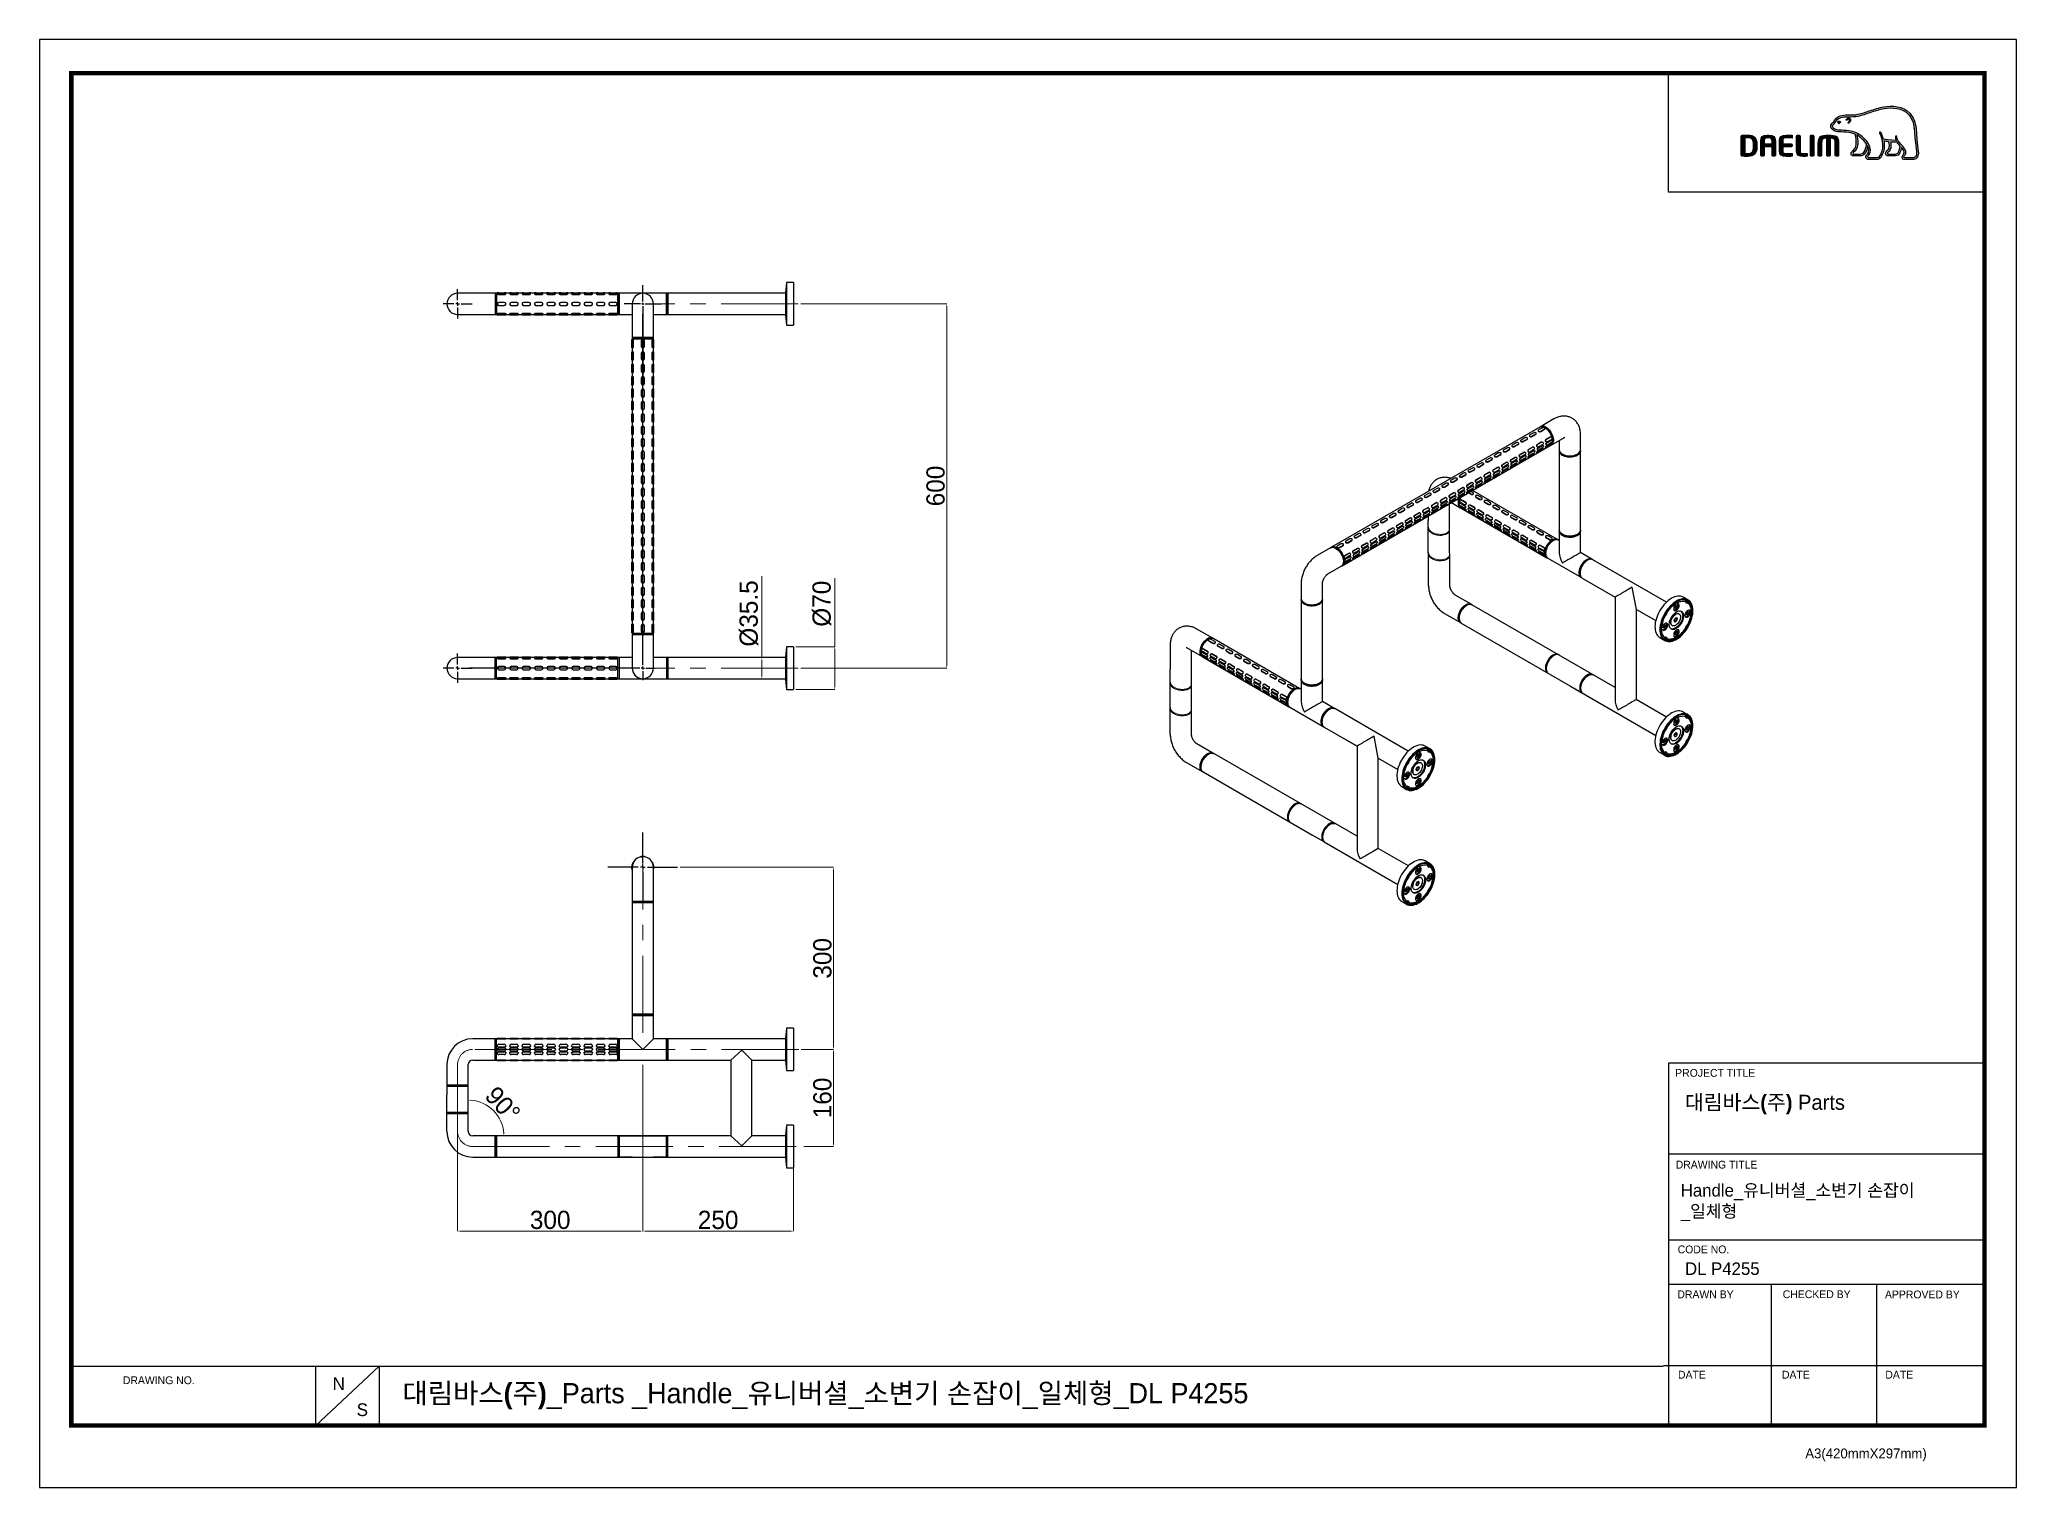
# Model space of a CAD drawing. Extents: x 0 to 3255, y 0 to 2385.
import ezdxf

# ---------------------------------------------------------------- set-up
doc = ezdxf.new("R2010")
doc.units = 0
doc.header["$LTSCALE"] = 10
doc.header["$MEASUREMENT"] = 0
doc.header["$PDMODE"] = 3
doc.header["$PDSIZE"] = -10
doc.linetypes.add('CENTERX2', pattern=[20.32, 12.7, -2.54, 2.54, -2.54])
doc.linetypes.add('SLD-实线', pattern=[0])
doc.layers.get('0').update_dxf_attribs({"linetype": 'CONTINUOUS'})
doc.layers.get('DEFPOINTS').update_dxf_attribs({"linetype": 'CONTINUOUS'})
doc.layers.add('10', color=7, linetype='CONTINUOUS')
doc.layers.add('레이어 1', color=7, linetype='CONTINUOUS')
doc.layers.add('中心线层', color=1, linetype='CENTERX2', lineweight=25)
doc.styles.add('Daelim Dimension', font='')
doc.styles.get('Daelim Dimension').set_extended_font_data('나눔고딕')
doc.dimstyles.new('DEFAULT', dxfattribs={"dimscale": 2, "dimtxt": 2, "dimasz": 2, "dimexe": 0, "dimexo": 2, "dimgap": 1, "dimtad": 1, "dimdec": 0, "dimzin": 9, "dimdsep": 46, "dimtxsty": 'Daelim Dimension', "dimcen": 0.5, "dimclrd": 5, "dimclre": 5, "dimclrt": 256, "dimadec": 1, "dimazin": 0, "dimtfac": 1, "dimtdec": 0, "dimtix": 1, "dimtmove": 0, "dimatfit": 3, "dimfxl": 1, "dimtolj": 1, "dimtzin": 1, "dimlwd": 9, "dimlwe": 9, "dimarcsym": 0})

msp = doc.modelspace()

# ---------------------------------------------------------------- texts
at = {"color": 5, "ltscale": 40, "style": 'Daelim Dimension'}
for s, height, p in [('PROJECT TITLE', 12.845, (2693.1, 676.5)), ('DRAWING TITLE', 12.845, (2694, 525.3)), ('CODE NO.', 12.85, (2697.2, 385.7)), ('DRAWN BY', 12.85, (2696.7, 311.7)), ('CHECKED BY', 12.85, (2870.2, 311.9)), ('APPROVED BY', 12.845, (3038.5, 311.5)), ('DRAWING NO.', 12.845, (137.2, 170.2)), ('DATE', 12.85, (2697.7, 179.3)), ('DATE', 12.85, (2868.9, 179.3)), ('DATE', 12.85, (3039.1, 179.3)), ('A3(420mmX297mm)', 16.212, (2907.3, 48))]:
    msp.add_text(s, height=height, dxfattribs=at).set_placement(p)
at = {"attachment_point": 1, "style": 'Daelim Dimension'}
for s, insert, char_height, width in [('{\\fPretendard Variable SemiBold|b0|i0|c129|p2;\\C7;대림바스(주)} Parts', (2709.1, 646.8), 24.723, 397.349), ('Handle_유니버셜_소변기 손잡이\\P_일체형', (2702.3, 499.8), 20.639, 480.755), ('DL P4255', (2709.3, 370.7), 20.64, 347.33), ('N', (482.6, 181.4), 21, 29.337), ('S', (522.1, 138.6), 21, 29.337)]:
    msp.add_mtext(s, dxfattribs=dict(at, insert=insert, char_height=char_height, width=width))
at = {"color": 2, "insert": (597.6, 171.9), "char_height": 33.169, "width": 1962.024, "attachment_point": 1, "style": 'Daelim Dimension'}
msp.add_mtext('{\\fPretendard Variable SemiBold|b0|i0|c129|p2;대림바스(주)}_Parts _Handle_유니버셜_소변기 손잡이_일체형_DL P4255', dxfattribs=at)

# ---------------------------------------------------------------- blocks, each defined once
blk = doc.blocks.new('SW_CENTERMARKSYMBOL_0')
at = {"layer": '中心线层', "color": 0}
for p, q in [((0, 1.25), (0, 9.5625)), ((-1.25, 0), (-9.5625, 0)), ((0, 0), (-0.625, 0)), ((0, 0), (0, 0.625)), ((0, 0), (0, -0.625)), ((0, 0), (0.625, 0)), ((1.25, 0), (9.5625, 0)), ((0, -1.25), (0, -9.5625))]:
    blk.add_line(p, q, dxfattribs=at)
blk = doc.blocks.new('SW_CENTERMARKSYMBOL_2')
at = {"layer": '10', "color": 0}
for p, q in [((-0.62, 0), (-5.12, 0)), ((0, 0), (-0.31, 0)), ((0, 0.62), (0, 5.12)), ((0, 0), (0, 0.31)), ((0, 0), (0, -0.31)), ((0, 0), (0.31, 0)), ((0.62, 0), (5.12, 0)), ((0, -0.62), (0, -21.95))]:
    blk.add_line(p, q, dxfattribs=at)
blk = doc.blocks.new('SW_CENTERMARKSYMBOL_3')
at = {"layer": '中心线层', "color": 0}
for p, q in [((-1, 0), (-4, 0)), ((0, 0), (-0.5, 0)), ((0, 1), (0, 4)), ((0, 0), (0, 0.5)), ((0, 0), (0, -0.5)), ((0, 0), (0.5, 0)), ((1, 0), (4, 0)), ((0, -1), (0, -4))]:
    blk.add_line(p, q, dxfattribs=at)
blk = doc.blocks.new('SW_CENTERMARKSYMBOL_4')
at = {"layer": '中心线层', "color": 0}
for p, q in [((0, 0.83), (0, 97.3)), ((-0.83, 0), (-47.67, 0)), ((0, 0), (-0.42, 0)), ((0, 0), (0, 0.42)), ((0, 0), (0, -0.42)), ((0, 0), (0.42, 0)), ((0.83, 0), (3.33, 0)), ((0, -0.83), (0, -3.33))]:
    blk.add_line(p, q, dxfattribs=at)
blk = doc.blocks.new('*D61')
at = {"color": 5, "lineweight": 9, "transparency": 16777216}
for p, q in [((1254.4, 721.6), (1307.5, 721.6)), ((1307.5, 717.6), (1307.5, 565.6)), ((1258.6, 561.6), (1307.5, 561.6))]:
    blk.add_line(p, q, dxfattribs=at)
at = {"color": 5, "transparency": 16777216}
for points in [[(1306.8, 717.6), (1308.1, 717.6), (1307.5, 721.6)], [(1306.8, 565.6), (1308.1, 565.6), (1307.5, 561.6)]]:
    blk.add_solid(points, dxfattribs=at)
at = {"layer": 'DEFPOINTS', "color": 0, "transparency": 16777216}
for p in [(1250.4, 721.6), (1254.6, 561.6), (1307.5, 561.6)]:
    blk.add_point(p, dxfattribs=at)
at = {"color": 7, "transparency": 16777216, "insert": (1289.1, 641.6), "char_height": 30, "attachment_point": 5, "rotation": 90, "style": 'Daelim Dimension'}
blk.add_mtext('\\A1;160', dxfattribs=at)
blk = doc.blocks.new('*D62')
at = {"color": 5, "lineweight": 9, "transparency": 16777216}
for p, q in [((1253.3, 1949.6), (1493.7, 1949.6)), ((1493.7, 1945.6), (1493.7, 1353.6)), ((1253.3, 1349.6), (1493.7, 1349.6))]:
    blk.add_line(p, q, dxfattribs=at)
at = {"color": 5, "transparency": 16777216}
for points in [[(1493.1, 1945.6), (1494.4, 1945.6), (1493.7, 1949.6)], [(1493.1, 1353.6), (1494.4, 1353.6), (1493.7, 1349.6)]]:
    blk.add_solid(points, dxfattribs=at)
at = {"layer": 'DEFPOINTS', "color": 0, "transparency": 16777216}
for p in [(1249.3, 1949.6), (1249.3, 1349.6), (1493.7, 1349.6)]:
    blk.add_point(p, dxfattribs=at)
at = {"color": 7, "transparency": 16777216, "insert": (1475.4, 1649.6), "char_height": 30, "attachment_point": 5, "rotation": 90, "style": 'Daelim Dimension'}
blk.add_mtext('\\A1;600', dxfattribs=at)
blk = doc.blocks.new('*D63')
at = {"color": 5, "lineweight": 9, "transparency": 16777216}
blk.add_arc((705.8, 579.1), 58.8, 3.8983, 86.1017, dxfattribs=at)
at = {"color": 5, "transparency": 16777216}
for points in [[(709.8, 637.1), (709.8, 638.4), (705.8, 637.9)], [(765.1, 583.1), (763.8, 583), (764.6, 579.1)]]:
    blk.add_solid(points, dxfattribs=at)
at = {"layer": 'DEFPOINTS', "color": 0, "transparency": 16777216}
for p in [(705.8, 646.6), (735.2, 630), (705.8, 586.6), (752.3, 579.1), (1228.3, 579.1)]:
    blk.add_point(p, dxfattribs=at)
at = {"color": 7, "transparency": 16777216, "insert": (762.7, 631.1), "char_height": 30, "attachment_point": 5, "rotation": 312.425, "style": 'Daelim Dimension'}
blk.add_mtext('\\A1;90°', dxfattribs=at)
blk = doc.blocks.new('*D64')
at = {"color": 5, "lineweight": 9, "transparency": 16777216}
for p, q in [((688.3, 666.6), (688.3, 422.3)), ((993.3, 439.3), (993.3, 422.3)), ((692.3, 422.3), (989.3, 422.3))]:
    blk.add_line(p, q, dxfattribs=at)
at = {"color": 5, "transparency": 16777216}
for points in [[(692.3, 422.9), (692.3, 421.6), (688.3, 422.3)], [(989.3, 422.9), (989.3, 421.6), (993.3, 422.3)]]:
    blk.add_solid(points, dxfattribs=at)
at = {"layer": 'DEFPOINTS', "color": 0, "transparency": 16777216}
for p in [(688.3, 670.6), (993.3, 443.3), (993.3, 422.3)]:
    blk.add_point(p, dxfattribs=at)
at = {"color": 7, "transparency": 16777216, "insert": (840.8, 440.6), "char_height": 30, "attachment_point": 5, "style": 'Daelim Dimension'}
blk.add_mtext('\\A1;300', dxfattribs=at)
blk = doc.blocks.new('*D59')
at = {"color": 5, "lineweight": 9, "transparency": 16777216}
for p, q in [((993.3, 696.3), (993.3, 422.3)), ((1241.3, 550.5), (1241.3, 422.3)), ((1237.3, 422.3), (997.3, 422.3))]:
    blk.add_line(p, q, dxfattribs=at)
at = {"color": 5, "transparency": 16777216}
for points in [[(997.3, 422.9), (997.3, 421.6), (993.3, 422.3)], [(1237.3, 422.9), (1237.3, 421.6), (1241.3, 422.3)]]:
    blk.add_solid(points, dxfattribs=at)
at = {"layer": 'DEFPOINTS', "color": 0, "transparency": 16777216}
for p in [(993.3, 700.3), (1241.3, 554.5), (993.3, 422.3)]:
    blk.add_point(p, dxfattribs=at)
at = {"color": 7, "transparency": 16777216, "insert": (1117.3, 440.6), "char_height": 30, "attachment_point": 5, "style": 'Daelim Dimension'}
blk.add_mtext('\\A1;250', dxfattribs=at)
blk = doc.blocks.new('*D65')
at = {"color": 5, "lineweight": 9, "transparency": 16777216}
for p, q in [((1189.3, 1367.1), (1189.3, 1500.8)), ((1224.3, 1367.1), (1189.3, 1367.1)), ((1189.3, 1336.1), (1189.3, 1363.1)), ((1224.3, 1332.1), (1189.3, 1332.1))]:
    blk.add_line(p, q, dxfattribs=at)
at = {"color": 5, "transparency": 16777216}
for points in [[(1188.6, 1363.1), (1189.9, 1363.1), (1189.3, 1367.1)], [(1188.6, 1336.1), (1189.9, 1336.1), (1189.3, 1332.1)]]:
    blk.add_solid(points, dxfattribs=at)
at = {"layer": 'DEFPOINTS', "color": 0, "transparency": 16777216}
for p in [(1228.3, 1367.1), (1189.3, 1332.1), (1228.3, 1332.1)]:
    blk.add_point(p, dxfattribs=at)
at = {"color": 7, "transparency": 16777216, "insert": (1168.1, 1439.6), "char_height": 30, "attachment_point": 5, "rotation": 90, "style": 'Daelim Dimension'}
blk.add_mtext('\\A1;%%c35.5', dxfattribs=at)
blk = doc.blocks.new('*D12')
at = {"color": 5, "lineweight": 9, "transparency": 16777216}
for p, q in [((1054.7, 1021.6), (1307.5, 1021.6)), ((1307.5, 1017.6), (1307.5, 725.6)), ((1254, 721.6), (1307.5, 721.6))]:
    blk.add_line(p, q, dxfattribs=at)
at = {"color": 5, "transparency": 16777216}
for points in [[(1306.8, 1017.6), (1308.1, 1017.6), (1307.5, 1021.6)], [(1306.8, 725.6), (1308.1, 725.6), (1307.5, 721.6)]]:
    blk.add_solid(points, dxfattribs=at)
at = {"layer": 'DEFPOINTS', "color": 0, "transparency": 16777216}
for p in [(1050.7, 1021.6), (1250, 721.6), (1307.5, 721.6)]:
    blk.add_point(p, dxfattribs=at)
at = {"color": 7, "transparency": 16777216, "insert": (1289.1, 871.6), "char_height": 30, "attachment_point": 5, "rotation": 90, "style": 'Daelim Dimension'}
blk.add_mtext('\\A1;300', dxfattribs=at)
blk = doc.blocks.new('*D60')
at = {"color": 5, "lineweight": 9, "transparency": 16777216}
for p, q in [((1309.3, 1384.6), (1309.3, 1497.7)), ((1245.3, 1384.6), (1309.3, 1384.6)), ((1309.3, 1318.6), (1309.3, 1380.6)), ((1245.3, 1314.6), (1309.3, 1314.6))]:
    blk.add_line(p, q, dxfattribs=at)
at = {"color": 5, "transparency": 16777216}
for points in [[(1308.7, 1380.6), (1310, 1380.6), (1309.3, 1384.6)], [(1308.7, 1318.6), (1310, 1318.6), (1309.3, 1314.6)]]:
    blk.add_solid(points, dxfattribs=at)
at = {"layer": 'DEFPOINTS', "color": 0, "transparency": 16777216}
for p in [(1241.3, 1384.6), (1309.3, 1384.6), (1241.3, 1314.6)]:
    blk.add_point(p, dxfattribs=at)
at = {"color": 7, "transparency": 16777216, "insert": (1288.2, 1455.7), "char_height": 30, "attachment_point": 5, "rotation": 90, "style": 'Daelim Dimension'}
blk.add_mtext('\\A1;%%C70', dxfattribs=at)

# ---------------------------------------------------------------- dimensions: what is measured, and where the dimension line sits
dim = msp.add_linear_dim(base=(1493.7, 1349.6), p1=(1249.3, 1949.6), p2=(1249.3, 1349.6), angle=90, dimstyle='DEFAULT', override={"dimtxt": 15, "dimclrd": 5, "dimclre": 5, "dimclrt": 7})
dim.commit()
dim.dimension.update_dxf_attribs({"geometry": '*D62', "text_midpoint": (1493.7, 1649.6), "dimtype": 160})
for base, p1, p2, text, override, picture, middle in [((1189.3, 1332.1), (1228.3, 1367.1), (1228.3, 1332.1), '%%c<>.5', {"dimtxt": 15, "dimclrd": 5, "dimclre": 5, "dimclrt": 7}, '*D65', (1189.3, 1439.6)), ((1309.3, 1384.6), (1241.3, 1314.6), (1241.3, 1384.6), '%%C<>', {"dimtxt": 15, "dimclrt": 7}, '*D60', (1309.3, 1455.7))]:
    dim = msp.add_linear_dim(base=base, p1=p1, p2=p2, angle=90, text=text, dimstyle='DEFAULT', override=override)
    dim.commit()
    dim.dimension.update_dxf_attribs({"geometry": picture, "text_midpoint": middle, "dimtype": 160})
for base, p1, p2, picture, middle in [((1307.5, 721.6), (1050.7, 1021.6), (1250, 721.6), '*D12', (1289.1, 871.6)), ((1307.5, 561.6), (1250.4, 721.6), (1254.6, 561.6), '*D61', (1289.1, 641.6))]:
    dim = msp.add_linear_dim(base=base, p1=p1, p2=p2, angle=90, dimstyle='DEFAULT', override={"dimtxt": 15, "dimclrd": 5, "dimclre": 5, "dimclrt": 7})
    dim.commit()
    dim.dimension.update_dxf_attribs({"geometry": picture, "text_midpoint": middle})
for p1, p2, text, picture, middle in [((1241.3, 554.5), (993.3, 700.3), '250', '*D59', (1117.3, 422.3)), ((688.3, 670.6), (993.3, 443.3), '300', '*D64', (840.8, 422.3))]:
    dim = msp.add_linear_dim(base=(993.3, 422.3), p1=p1, p2=p2, text=text, dimstyle='DEFAULT', override={"dimtxt": 15, "dimclrd": 5, "dimclre": 5, "dimclrt": 7})
    dim.commit()
    dim.dimension.update_dxf_attribs({"geometry": picture, "text_midpoint": middle, "dimtype": 160})
dim = msp.add_angular_dim_2l(base=(735.2, 630), line1=((705.8, 586.6), (705.8, 646.6)), line2=((1228.3, 579.1), (752.3, 579.1)), dimstyle='DEFAULT', override={"dimtxt": 15, "dimclrd": 5, "dimclre": 5, "dimclrt": 7, "dimadec": 0})
dim.commit()
dim.dimension.update_dxf_attribs({"geometry": '*D63', "text_midpoint": (749.2, 618.7), "dimtype": 162})

# ---------------------------------------------------------------- hatches: boundary and pattern name
at = {"layer": '레이어 1'}
h = msp.add_hatch(color=5, dxfattribs=at)
h.dxf.hatch_style = 1
edge = h.paths.add_edge_path(flags=16)
edge.add_spline(control_points=[(3088.8, 2191.9), (3087.4, 2190.3), (3085.6, 2190.3), (3085.5, 2190.3), (3085.5, 2190.3), (3071.2, 2190.3), (3071.2, 2190.3), (3070.7, 2190.3), (3070.3, 2190.4), (3070, 2190.7), (3069.8, 2190.9), (3069.7, 2191.2), (3069.7, 2191.6), (3069.7, 2192.4), (3070.3, 2193.1), (3070.9, 2193.9), (3071.5, 2194.7), (3072.1, 2195.4), (3072.4, 2196.2), (3073.2, 2198.3), (3073.1, 2200.6), (3072.1, 2202.6), (3070.5, 2206.1), (3068, 2209), (3065.5, 2211.7), (3065.5, 2211.7), (3064.7, 2212.6), (3064.7, 2212.6), (3061.6, 2216.1), (3058.3, 2219.7), (3058, 2224.6), (3058, 2225.6), (3057.5, 2226.2), (3056.9, 2226.2), (3056.9, 2226.2), (3056, 2225.7), (3056, 2225.7), (3055.7, 2225.5), (3055.6, 2225.1), (3055.6, 2224.6), (3055.6, 2224.6), (3055.6, 2224.4), (3055.6, 2224.4), (3055.7, 2222.6), (3056.1, 2220.9), (3056.9, 2219.1), (3056.9, 2219.1), (3057, 2218.9), (3057, 2218.9), (3057, 2218.9), (3056.8, 2218.9), (3056.8, 2218.9), (3047.6, 2218.5), (3038.6, 2220.3), (3036, 2220.9), (3034.3, 2227.4), (3031.7, 2231.8), (3031.6, 2232), (3031.4, 2232.3), (3031, 2232.6), (3030.7, 2232.7), (3030.7, 2232.7), (3030, 2232.6), (3029.9, 2232.5), (3029.8, 2232.4), (3029.7, 2232.3), (3029.4, 2231.9), (3029.4, 2231.9), (3029.3, 2231.5), (3029.3, 2231.5), (3029.3, 2231.5), (3029.6, 2230.7), (3029.6, 2230.7), (3029.8, 2230.3), (3034.5, 2222.1), (3034.5, 2211.2), (3034.5, 2204.4), (3032.7, 2198.1), (3029.2, 2192.3), (3028.4, 2190.9), (3027.3, 2190.3), (3025.7, 2190.3), (3025.7, 2190.3), (3011.6, 2190.3), (3011.6, 2190.3), (3011.1, 2190.3), (3010.1, 2190.6), (3010.1, 2191.6), (3010.1, 2192.2), (3010.7, 2193.1), (3011.5, 2194.1), (3017.4, 2200.6), (3014, 2210.8), (3008.4, 2217.5), (3002.9, 2224), (2994.1, 2232.2), (2982.7, 2234.2), (2978.7, 2234.9), (2972, 2235.3), (2966.7, 2235.6), (2966.7, 2235.6), (2961.3, 2235.9), (2961.3, 2235.9), (2958.5, 2236.1), (2953.9, 2237.8), (2952.5, 2240.5), (2951.9, 2241.6), (2952, 2242.7), (2952.7, 2244), (2953.2, 2244.7), (2953.8, 2245.4), (2954.6, 2246.2), (2955.5, 2247.1), (2956.4, 2248), (2957.1, 2249.3), (2957.1, 2249.3), (2957.4, 2249.7), (2957.4, 2249.7), (2960.1, 2254.9), (2965.7, 2257.6), (2974, 2257.8), (2974, 2257.8), (2978.7, 2257.9), (2978.7, 2257.9), (2983.9, 2257.9), (2989.7, 2257.9), (2994.5, 2259), (3001.3, 2260.4), (3008.1, 2262.7), (3014, 2264.8), (3014, 2264.8), (3014.2, 2264.8), (3014.2, 2264.8), (3021.6, 2267.4), (3029.3, 2270), (3037.1, 2271.3), (3049.6, 2273.3), (3066.8, 2273.3), (3077.6, 2261.1), (3082.6, 2255.5), (3085.7, 2247.8), (3086.7, 2238.1), (3086.7, 2238.1), (3086.7, 2238.2), (3086.7, 2238.2), (3086.7, 2238), (3086.8, 2236.9), (3087.3, 2230.8), (3087.4, 2227.9), (3087.5, 2224.8), (3088.3, 2219.2), (3088.3, 2219.2), (3090.5, 2200.3), (3090.5, 2200.3), (3090.5, 2200.3), (3090.6, 2198), (3090.6, 2198), (3090.6, 2195.3), (3090, 2193.2), (3088.8, 2191.9)], knot_values=[0, 0, 0, 0, 1, 1, 1, 2, 2, 2, 3, 3, 3, 4, 4, 4, 5, 5, 5, 6, 6, 6, 7, 7, 7, 8, 8, 8, 9, 9, 9, 10, 10, 10, 11, 11, 11, 12, 12, 12, 13, 13, 13, 14, 14, 14, 15, 15, 15, 16, 16, 16, 17, 17, 17, 18, 18, 18, 19, 19, 19, 20, 20, 20, 21, 21, 21, 22, 22, 22, 23, 23, 23, 24, 24, 24, 25, 25, 25, 26, 26, 26, 27, 27, 27, 28, 28, 28, 29, 29, 29, 30, 30, 30, 31, 31, 31, 32, 32, 32, 33, 33, 33, 34, 34, 34, 35, 35, 35, 36, 36, 36, 37, 37, 37, 38, 38, 38, 39, 39, 39, 40, 40, 40, 41, 41, 41, 42, 42, 42, 43, 43, 43, 44, 44, 44, 45, 45, 45, 46, 46, 46, 47, 47, 47, 48, 48, 48, 49, 49, 49, 50, 50, 50, 51, 51, 51, 52, 52, 52, 53, 53, 53, 53], degree=3, periodic=0)
edge = h.paths.add_edge_path(flags=16)
edge.add_spline(control_points=[(3055.8, 2195.9), (3055.8, 2195.9), (3044.1, 2195.9), (3044.1, 2195.9), (3043.3, 2195.9), (3042.6, 2196.6), (3042.6, 2197.5), (3042.6, 2198.1), (3043.1, 2198.9), (3043.6, 2199.4), (3046, 2201.7), (3048.4, 2204.8), (3048.4, 2210.7), (3048.4, 2210.7), (3048.3, 2213.4), (3048.3, 2213.5), (3048.3, 2213.5), (3047.8, 2216.1), (3047.8, 2216.1), (3047.8, 2216.1), (3047.8, 2216.2), (3047.8, 2216.2), (3047.8, 2216.2), (3048, 2216.2), (3048, 2216.2), (3050.2, 2216.1), (3054.4, 2215.8), (3058.4, 2216), (3059.4, 2214.4), (3061.1, 2212.3), (3063.5, 2209.5), (3063.4, 2208.1), (3062.2, 2195.9), (3055.8, 2195.9)], knot_values=[0, 0, 0, 0, 1, 1, 1, 2, 2, 2, 3, 3, 3, 4, 4, 4, 5, 5, 5, 6, 6, 6, 7, 7, 7, 8, 8, 8, 9, 9, 9, 10, 10, 10, 11, 11, 11, 11], degree=3, periodic=0)
edge = h.paths.add_edge_path(flags=16)
edge.add_spline(control_points=[(2997.3, 2195.9), (2997.3, 2195.9), (2987.1, 2195.9), (2987.1, 2195.9), (2986.4, 2195.9), (2985.5, 2196.6), (2985.5, 2197.5), (2985.5, 2198.1), (2986, 2198.8), (2986.9, 2199.5), (2989.5, 2201.5), (2993.4, 2204.6), (2993.8, 2213.3), (2993.8, 2213.3), (2993.9, 2215.6), (2993.9, 2215.6), (2993.9, 2219.3), (2993, 2223.7), (2992.2, 2227.6), (2992.2, 2227.6), (2992.1, 2228), (2992.1, 2228), (2992.1, 2228), (2992.4, 2227.8), (2992.4, 2227.8), (2994, 2226.8), (3002.3, 2221.2), (3008.2, 2212.8), (3007.7, 2208.9), (3005.5, 2195.9), (2997.3, 2195.9)], knot_values=[0, 0, 0, 0, 1, 1, 1, 2, 2, 2, 3, 3, 3, 4, 4, 4, 5, 5, 5, 6, 6, 6, 7, 7, 7, 8, 8, 8, 9, 9, 9, 10, 10, 10, 10], degree=3, periodic=0)
edge = h.paths.add_edge_path()
edge.add_spline(control_points=[(3093.4, 2200.6), (3093.4, 2200.6), (3091.2, 2219.6), (3091.2, 2219.6), (3090.4, 2225.2), (3090.3, 2228.3), (3090.2, 2230.9), (3090.2, 2230.9), (3089.6, 2238.4), (3089.6, 2238.4), (3088.5, 2248.7), (3085.2, 2257), (3079.8, 2263), (3068.1, 2276.2), (3049.9, 2276.3), (3036.6, 2274.1), (3028.5, 2272.8), (3020.7, 2270.1), (3013.2, 2267.5), (3013.2, 2267.5), (3013, 2267.5), (3013, 2267.5), (3007.1, 2265.5), (3000.4, 2263.2), (2993.9, 2261.8), (2989.4, 2260.8), (2983.8, 2260.8), (2978.8, 2260.8), (2978.8, 2260.8), (2973.9, 2260.7), (2973.9, 2260.7), (2964.5, 2260.5), (2958, 2257.2), (2954.8, 2251), (2954.8, 2251), (2954.6, 2250.7), (2954.6, 2250.7), (2954.1, 2249.8), (2953.3, 2249), (2952.6, 2248.3), (2951.8, 2247.5), (2950.9, 2246.6), (2950.2, 2245.4), (2949.5, 2244.3), (2949.2, 2243.1), (2949.2, 2242), (2949.2, 2241), (2949.4, 2240), (2949.9, 2239.1), (2951.9, 2235.3), (2957.7, 2233.3), (2961.1, 2233.1), (2961.1, 2233.1), (2966.1, 2232.7), (2966.2, 2232.7), (2971.3, 2232.4), (2978.2, 2232), (2982.2, 2231.3), (2984.5, 2230.9), (2987.2, 2230.1), (2989.7, 2228.9), (2989.8, 2228.3), (2991.1, 2222.6), (2991.1, 2215.6), (2991.1, 2215.6), (2991.1, 2213.4), (2991.1, 2213.4), (2990.7, 2206), (2987.5, 2203.4), (2985.1, 2201.6), (2984.9, 2201.4), (2982.8, 2199.6), (2982.6, 2197.5), (2982.5, 2196.3), (2982.9, 2195.3), (2983.6, 2194.5), (2984.4, 2193.6), (2985.6, 2193.2), (2987.1, 2193.2), (2987.1, 2193.2), (2997.3, 2193.2), (2997.3, 2193.2), (3005, 2193.2), (3008.8, 2201.5), (3009.9, 2209.2), (3009.9, 2209.2), (3010, 2210.3), (3010, 2210.3), (3010, 2210.3), (3010.3, 2209.7), (3010.3, 2209.7), (3011.3, 2207.5), (3011.8, 2204.9), (3011.8, 2203), (3011.8, 2200.2), (3011, 2197.8), (3009.4, 2196), (3009, 2195.6), (3006.9, 2193.5), (3006.9, 2191.4), (3006.9, 2191.4), (3006.9, 2191), (3006.9, 2191), (3007.2, 2188.5), (3009.2, 2187.4), (3011.1, 2187.4), (3011.1, 2187.4), (3025.7, 2187.4), (3025.7, 2187.4), (3028.3, 2187.4), (3030.4, 2188.6), (3031.7, 2190.8), (3035.4, 2196.9), (3037.3, 2203.6), (3037.3, 2210.6), (3037.3, 2212.8), (3037.1, 2215.1), (3036.7, 2217.5), (3036.7, 2217.5), (3036.6, 2217.7), (3036.6, 2217.7), (3036.6, 2217.7), (3036.8, 2217.7), (3036.8, 2217.7), (3038.6, 2217.4), (3041.4, 2216.9), (3044.9, 2216.5), (3044.9, 2216.5), (3045, 2216.5), (3045, 2216.5), (3045, 2216.5), (3045.4, 2213.8), (3045.4, 2213.8), (3045.4, 2213.8), (3045.5, 2213.2), (3045.5, 2213.2), (3045.5, 2213.2), (3045.7, 2210.8), (3045.7, 2210.8), (3045.7, 2205.2), (3043.1, 2202.7), (3041.7, 2201.4), (3041.7, 2201.4), (3039.8, 2199.4), (3039.6, 2197.7), (3039.6, 2197.7), (3039.5, 2197.1), (3039.5, 2197.1), (3039.5, 2196.6), (3039.6, 2195.5), (3040.6, 2194.5), (3041.4, 2193.7), (3042.7, 2193.2), (3044.5, 2193.2), (3044.5, 2193.2), (3055.8, 2193.2), (3055.8, 2193.2), (3062.7, 2193.2), (3064.7, 2202), (3065.6, 2206.9), (3065.6, 2206.9), (3065.6, 2207.4), (3065.6, 2207.4), (3065.6, 2207.4), (3065.9, 2207), (3065.9, 2207), (3067.5, 2205), (3068.8, 2202.7), (3069.5, 2201.3), (3069.9, 2200.6), (3070.1, 2199.8), (3070.1, 2199), (3070.1, 2199), (3069.8, 2197.3), (3069.8, 2197.3), (3069.5, 2196.4), (3068.9, 2195.6), (3068.3, 2194.8), (3067.5, 2193.7), (3066.6, 2192.5), (3066.6, 2191.1), (3066.6, 2191.1), (3066.6, 2190.3), (3066.6, 2190.3), (3067.1, 2188.4), (3068.6, 2187.4), (3071, 2187.4), (3071, 2187.4), (3085.5, 2187.4), (3085.5, 2187.4), (3085.8, 2187.4), (3088.7, 2187.5), (3090.9, 2189.9), (3092.7, 2191.8), (3093.5, 2194.4), (3093.5, 2197.9), (3093.5, 2197.9), (3093.4, 2200.5), (3093.4, 2200.6)], knot_values=[0, 0, 0, 0, 1, 1, 1, 2, 2, 2, 3, 3, 3, 4, 4, 4, 5, 5, 5, 6, 6, 6, 7, 7, 7, 8, 8, 8, 9, 9, 9, 10, 10, 10, 11, 11, 11, 12, 12, 12, 13, 13, 13, 14, 14, 14, 15, 15, 15, 16, 16, 16, 17, 17, 17, 18, 18, 18, 19, 19, 19, 20, 20, 20, 21, 21, 21, 22, 22, 22, 23, 23, 23, 24, 24, 24, 25, 25, 25, 26, 26, 26, 27, 27, 27, 28, 28, 28, 29, 29, 29, 30, 30, 30, 31, 31, 31, 32, 32, 32, 33, 33, 33, 34, 34, 34, 35, 35, 35, 36, 36, 36, 37, 37, 37, 38, 38, 38, 39, 39, 39, 40, 40, 40, 41, 41, 41, 42, 42, 42, 43, 43, 43, 44, 44, 44, 45, 45, 45, 46, 46, 46, 47, 47, 47, 48, 48, 48, 49, 49, 49, 50, 50, 50, 51, 51, 51, 52, 52, 52, 53, 53, 53, 54, 54, 54, 55, 55, 55, 56, 56, 56, 57, 57, 57, 58, 58, 58, 59, 59, 59, 60, 60, 60, 61, 61, 61, 62, 62, 62, 63, 63, 63, 64, 64, 64, 65, 65, 65, 66, 66, 66, 66], degree=3, periodic=0)
edge = h.paths.add_edge_path(flags=0)
edge.add_spline(control_points=[(2960.8, 2249.6), (2960.8, 2249.6), (2963, 2250.6), (2965.6, 2249.6), (2965.6, 2249.6), (2965.9, 2249.4), (2965.5, 2248.8), (2964.2, 2247.1), (2962.9, 2246.8), (2962.9, 2246.8), (2962.9, 2246.8), (2962, 2246.4), (2961.5, 2247.1), (2960.5, 2248.3), (2960.5, 2249), (2960.5, 2249), (2960.5, 2249), (2960.3, 2249.5), (2960.8, 2249.6)], knot_values=[0, 0, 0, 0, 1, 1, 1, 2, 2, 2, 3, 3, 3, 4, 4, 4, 5, 5, 5, 6, 6, 6, 6], degree=3, periodic=0)
edge = h.paths.add_edge_path(flags=0)
edge.add_spline(control_points=[(2974.8, 2253.5), (2974.5, 2253.2), (2974.5, 2252.6), (2974.8, 2252.3), (2975.1, 2252), (2975.7, 2252.1), (2976, 2252.4), (2976.2, 2252.6), (2977.9, 2254.7), (2979.4, 2253.6), (2980, 2253.2), (2980.2, 2252.7), (2980.1, 2251.9), (2980, 2250.8), (2979, 2249.5), (2978.3, 2249), (2977.9, 2248.8), (2977.6, 2248.3), (2977.8, 2247.9), (2978, 2247.4), (2978.5, 2247.3), (2978.9, 2247.5), (2980.2, 2248.1), (2981.8, 2250.1), (2982, 2252), (2982.1, 2253.3), (2981.5, 2254.4), (2980.5, 2255.1), (2978.3, 2256.7), (2975.7, 2254.5), (2974.8, 2253.5)], knot_values=[0, 0, 0, 0, 1, 1, 1, 2, 2, 2, 3, 3, 3, 4, 4, 4, 5, 5, 5, 6, 6, 6, 7, 7, 7, 8, 8, 8, 9, 9, 9, 10, 10, 10, 10], degree=3, periodic=0)
edge = h.paths.add_edge_path(flags=0)
edge.add_spline(control_points=[(2974.5, 2252), (2974.5, 2252), (2974.5, 2252), (2974.5, 2252), (2974.5, 2252), (2974.5, 2252), (2974.5, 2252)], knot_values=[0, 0, 0, 0, 1, 1, 1, 2, 2, 2, 2], degree=3, periodic=0)
h = msp.add_hatch(color=5, dxfattribs=at)
h.dxf.hatch_style = 2
edge = h.paths.add_edge_path()
edge.add_spline(control_points=[(2960.8, 2249.6), (2960.8, 2249.6), (2963, 2250.6), (2965.6, 2249.6), (2965.6, 2249.6), (2965.9, 2249.4), (2965.5, 2248.8), (2964.2, 2247.1), (2962.9, 2246.8), (2962.9, 2246.8), (2962.9, 2246.8), (2962, 2246.4), (2961.5, 2247.1), (2960.5, 2248.3), (2960.5, 2249), (2960.5, 2249), (2960.5, 2249), (2960.3, 2249.5), (2960.8, 2249.6)], knot_values=[0, 0, 0, 0, 1, 1, 1, 2, 2, 2, 3, 3, 3, 4, 4, 4, 5, 5, 5, 6, 6, 6, 6], degree=3, periodic=0)
h = msp.add_hatch(color=5, dxfattribs=at)
h.dxf.hatch_style = 2
edge = h.paths.add_edge_path()
edge.add_spline(control_points=[(2974.8, 2253.5), (2974.5, 2253.2), (2974.5, 2252.6), (2974.8, 2252.3), (2975.1, 2252), (2975.7, 2252.1), (2976, 2252.4), (2976.2, 2252.6), (2977.9, 2254.7), (2979.4, 2253.6), (2980, 2253.2), (2980.2, 2252.7), (2980.1, 2251.9), (2980, 2250.8), (2979, 2249.5), (2978.3, 2249), (2977.9, 2248.8), (2977.6, 2248.3), (2977.8, 2247.9), (2978, 2247.4), (2978.5, 2247.3), (2978.9, 2247.5), (2980.2, 2248.1), (2981.8, 2250.1), (2982, 2252), (2982.1, 2253.3), (2981.5, 2254.4), (2980.5, 2255.1), (2978.3, 2256.7), (2975.7, 2254.5), (2974.8, 2253.5)], knot_values=[0, 0, 0, 0, 1, 1, 1, 2, 2, 2, 3, 3, 3, 4, 4, 4, 5, 5, 5, 6, 6, 6, 7, 7, 7, 8, 8, 8, 9, 9, 9, 10, 10, 10, 10], degree=3, periodic=0)
h = msp.add_hatch(color=5, dxfattribs=at)
h.dxf.hatch_style = 2
edge = h.paths.add_edge_path()
edge.add_spline(control_points=[(2822.1, 2207), (2822.1, 2200.4), (2819.1, 2197.2), (2812.8, 2197.2), (2812.8, 2197.2), (2808.6, 2197.3), (2807.5, 2197.3), (2807.5, 2197.3), (2807.5, 2222.7), (2807.5, 2222.7), (2809.7, 2222.9), (2812.8, 2223), (2812.8, 2223), (2819.2, 2223), (2822.1, 2219.9), (2822.1, 2213.1), (2822.1, 2213.1), (2822.1, 2207), (2822.1, 2207)], knot_values=[0, 0, 0, 0, 1, 1, 1, 2, 2, 2, 3, 3, 3, 4, 4, 4, 5, 5, 5, 6, 6, 6, 6], degree=3, periodic=0)
edge = h.paths.add_edge_path()
edge.add_spline(control_points=[(2812.8, 2227.7), (2809.4, 2227.7), (2804.9, 2227.5), (2803.4, 2227.3), (2802.5, 2227.1), (2801.9, 2226.4), (2801.9, 2225.5), (2801.9, 2225.5), (2801.9, 2194.6), (2801.9, 2194.6), (2801.9, 2193.6), (2802.5, 2193), (2803.5, 2192.8), (2804.9, 2192.6), (2809.3, 2192.4), (2812.8, 2192.4), (2822.5, 2192.4), (2827.6, 2197.5), (2827.6, 2207), (2827.6, 2207), (2827.6, 2213.1), (2827.6, 2213.1), (2827.6, 2222.7), (2822.5, 2227.7), (2812.8, 2227.7)], knot_values=[0, 0, 0, 0, 1, 1, 1, 2, 2, 2, 3, 3, 3, 4, 4, 4, 5, 5, 5, 6, 6, 6, 7, 7, 7, 8, 8, 8, 8], degree=3, periodic=0)
h = msp.add_hatch(color=5, dxfattribs=at)
h.dxf.hatch_style = 2
edge = h.paths.add_edge_path()
edge.add_spline(control_points=[(2852.5, 2213.1), (2852.5, 2213.1), (2839.5, 2213.1), (2839.5, 2213.1), (2839.5, 2213.6), (2839.5, 2217.8), (2839.5, 2217.8), (2839.5, 2222.1), (2840.8, 2222.9), (2844.6, 2222.9), (2844.6, 2222.9), (2847.3, 2222.9), (2847.3, 2222.9), (2851.2, 2222.9), (2852.5, 2222.1), (2852.5, 2217.8), (2852.5, 2217.8), (2852.5, 2213.6), (2852.5, 2213.1)], knot_values=[0, 0, 0, 0, 1, 1, 1, 2, 2, 2, 3, 3, 3, 4, 4, 4, 5, 5, 5, 6, 6, 6, 6], degree=3, periodic=0)
edge = h.paths.add_edge_path()
edge.add_spline(control_points=[(2847.3, 2227.7), (2847.3, 2227.7), (2844.6, 2227.7), (2844.6, 2227.7), (2837.3, 2227.7), (2834, 2224.7), (2834, 2217.8), (2834, 2217.8), (2834, 2194.2), (2834, 2194.2), (2834, 2193.4), (2834.6, 2192.7), (2835.4, 2192.7), (2835.4, 2192.7), (2838, 2192.7), (2838, 2192.7), (2838.9, 2192.7), (2839.5, 2193.5), (2839.5, 2194.2), (2839.5, 2194.2), (2839.5, 2207.8), (2839.5, 2208.3), (2839.5, 2208.3), (2852.5, 2208.3), (2852.5, 2208.3), (2852.5, 2207.8), (2852.5, 2194.2), (2852.5, 2194.2), (2852.5, 2193.4), (2853.2, 2192.7), (2854, 2192.7), (2854, 2192.7), (2856.5, 2192.7), (2856.5, 2192.7), (2857.4, 2192.7), (2858, 2193.5), (2858, 2194.2), (2858, 2194.2), (2858, 2217.8), (2858, 2217.8), (2858, 2224.7), (2854.7, 2227.7), (2847.3, 2227.7)], knot_values=[0, 0, 0, 0, 1, 1, 1, 2, 2, 2, 3, 3, 3, 4, 4, 4, 5, 5, 5, 6, 6, 6, 7, 7, 7, 8, 8, 8, 9, 9, 9, 10, 10, 10, 11, 11, 11, 12, 12, 12, 13, 13, 13, 14, 14, 14, 14], degree=3, periodic=0)
h = msp.add_hatch(color=5, dxfattribs=at)
h.dxf.hatch_style = 2
edge = h.paths.add_edge_path()
edge.add_spline(control_points=[(2865, 2218.7), (2865, 2218.7), (2865, 2201.4), (2865, 2201.4), (2865, 2195.3), (2868.5, 2192.4), (2875.6, 2192.4), (2878.8, 2192.4), (2883, 2192.5), (2884.7, 2192.6), (2884.7, 2192.6), (2885.6, 2192.7), (2885.6, 2192.7), (2885.6, 2192.7), (2885.8, 2192.7), (2885.8, 2192.7), (2885.8, 2192.7), (2885.8, 2197.4), (2885.8, 2197.4), (2885.8, 2197.4), (2875.6, 2197.4), (2875.6, 2197.4), (2870.5, 2197.4), (2870.5, 2198.8), (2870.5, 2201.4), (2870.5, 2201.4), (2870.5, 2207.8), (2870.5, 2208.3), (2871.1, 2208.3), (2884.2, 2208.3), (2884.2, 2208.3), (2885.1, 2208.3), (2885.8, 2209), (2885.8, 2209.9), (2885.8, 2209.9), (2885.8, 2211.6), (2885.8, 2211.6), (2885.8, 2212.4), (2885.1, 2213.1), (2884.2, 2213.1), (2884.2, 2213.1), (2871.1, 2213.1), (2870.5, 2213.1), (2870.5, 2213.6), (2870.5, 2218.7), (2870.5, 2218.7), (2870.5, 2221.3), (2870.5, 2222.8), (2875.6, 2222.8), (2875.6, 2222.8), (2885.8, 2222.7), (2885.8, 2222.7), (2885.8, 2222.7), (2885.8, 2227.4), (2885.8, 2227.4), (2885.8, 2227.4), (2884.7, 2227.5), (2884.7, 2227.5), (2882.7, 2227.6), (2878.2, 2227.7), (2875.6, 2227.7), (2868.5, 2227.7), (2865, 2224.8), (2865, 2218.7)], knot_values=[0, 0, 0, 0, 1, 1, 1, 2, 2, 2, 3, 3, 3, 4, 4, 4, 5, 5, 5, 6, 6, 6, 7, 7, 7, 8, 8, 8, 9, 9, 9, 10, 10, 10, 11, 11, 11, 12, 12, 12, 13, 13, 13, 14, 14, 14, 15, 15, 15, 16, 16, 16, 17, 17, 17, 18, 18, 18, 19, 19, 19, 20, 20, 20, 21, 21, 21, 21], degree=3, periodic=0)
h = msp.add_hatch(color=5, dxfattribs=at)
h.dxf.hatch_style = 2
edge = h.paths.add_edge_path()
edge.add_spline(control_points=[(2894.7, 2227.4), (2893.8, 2227.4), (2893.1, 2226.7), (2893.1, 2225.9), (2893.1, 2225.9), (2893.1, 2201.4), (2893.1, 2201.4), (2893.1, 2193.4), (2898.5, 2192.4), (2903.3, 2192.4), (2906.8, 2192.4), (2907.7, 2192.5), (2908.7, 2192.7), (2908.7, 2192.7), (2909.3, 2192.8), (2909.3, 2192.8), (2909.3, 2192.8), (2910.1, 2192.9), (2910.1, 2192.9), (2910.1, 2192.9), (2910.3, 2192.9), (2910.3, 2192.9), (2910.3, 2192.9), (2910.3, 2197.4), (2910.3, 2197.4), (2910.3, 2197.4), (2903.3, 2197.4), (2903.3, 2197.4), (2898.6, 2197.4), (2898.6, 2199.1), (2898.6, 2200.9), (2898.6, 2200.9), (2898.6, 2225.9), (2898.6, 2225.9), (2898.6, 2226.7), (2897.9, 2227.4), (2897, 2227.4), (2897, 2227.4), (2894.7, 2227.4), (2894.7, 2227.4)], knot_values=[0, 0, 0, 0, 1, 1, 1, 2, 2, 2, 3, 3, 3, 4, 4, 4, 5, 5, 5, 6, 6, 6, 7, 7, 7, 8, 8, 8, 9, 9, 9, 10, 10, 10, 11, 11, 11, 12, 12, 12, 13, 13, 13, 13], degree=3, periodic=0)
h = msp.add_hatch(color=5, dxfattribs=at)
h.dxf.hatch_style = 2
edge = h.paths.add_edge_path()
edge.add_spline(control_points=[(2917.1, 2227.4), (2916.2, 2227.4), (2915.7, 2226.7), (2915.7, 2225.9), (2915.7, 2225.9), (2915.7, 2194.2), (2915.7, 2194.2), (2915.7, 2193.4), (2916.3, 2192.7), (2917.1, 2192.7), (2917.1, 2192.7), (2919.7, 2192.7), (2919.7, 2192.7), (2920.6, 2192.7), (2921.2, 2193.5), (2921.2, 2194.2), (2921.2, 2194.2), (2921.2, 2225.9), (2921.2, 2225.9), (2921.2, 2226.8), (2920.5, 2227.4), (2919.7, 2227.4), (2919.7, 2227.4), (2917.1, 2227.4), (2917.1, 2227.4)], knot_values=[0, 0, 0, 0, 1, 1, 1, 2, 2, 2, 3, 3, 3, 4, 4, 4, 5, 5, 5, 6, 6, 6, 7, 7, 7, 8, 8, 8, 8], degree=3, periodic=0)
h = msp.add_hatch(color=5, dxfattribs=at)
h.dxf.hatch_style = 2
edge = h.paths.add_edge_path()
edge.add_spline(control_points=[(2928.6, 2213.7), (2928.6, 2213.7), (2928.6, 2194.2), (2928.6, 2194.2), (2928.6, 2193.4), (2929.3, 2192.7), (2930.1, 2192.7), (2930.1, 2192.7), (2932.7, 2192.7), (2932.7, 2192.7), (2933.6, 2192.7), (2934.2, 2193.5), (2934.2, 2194.2), (2934.2, 2194.2), (2934.2, 2213.3), (2934.2, 2213.3), (2934.2, 2221.7), (2935.6, 2222.5), (2942.7, 2222.5), (2942.7, 2222), (2942.7, 2194.2), (2942.7, 2194.2), (2942.7, 2193.4), (2943.3, 2192.7), (2944.1, 2192.7), (2944.1, 2192.7), (2946.7, 2192.7), (2946.7, 2192.7), (2947.6, 2192.7), (2948.2, 2193.5), (2948.2, 2194.2), (2948.2, 2194.2), (2948.2, 2221.9), (2948.2, 2222.4), (2951.5, 2222.4), (2953.8, 2222.1), (2955.1, 2220.9), (2956.4, 2219.6), (2956.7, 2217.1), (2956.7, 2213.3), (2956.7, 2213.3), (2956.7, 2194.2), (2956.7, 2194.2), (2956.7, 2193.4), (2957.4, 2192.7), (2958.2, 2192.7), (2958.2, 2192.7), (2960.8, 2192.7), (2960.8, 2192.7), (2961.7, 2192.7), (2962.2, 2193.5), (2962.2, 2194.2), (2962.2, 2194.2), (2962.2, 2213.7), (2962.2, 2213.7), (2962.2, 2225.6), (2958.1, 2227.6), (2945.5, 2227.6), (2932.8, 2227.6), (2928.6, 2225.6), (2928.6, 2213.7)], knot_values=[0, 0, 0, 0, 1, 1, 1, 2, 2, 2, 3, 3, 3, 4, 4, 4, 5, 5, 5, 6, 6, 6, 7, 7, 7, 8, 8, 8, 9, 9, 9, 10, 10, 10, 11, 11, 11, 12, 12, 12, 13, 13, 13, 14, 14, 14, 15, 15, 15, 16, 16, 16, 17, 17, 17, 18, 18, 18, 19, 19, 19, 20, 20, 20, 20], degree=3, periodic=0)

# ---------------------------------------------------------------- linework, layer by layer
at = {"color": 5, "ltscale": 0.5}
for p, q in [((2682.1, 2133.7), (2682.1, 2329.6)), ((2682.1, 699.1), (2682.1, 99))]:
    msp.add_line(p, q, dxfattribs=at)
at = {"color": 5}
for p, q in [((2996.9, 2193.2), (2996.9, 2193.2)), ((52.3, 199.8), (2673.3, 199.8))]:
    msp.add_line(p, q, dxfattribs=at)
at = {"color": 5, "ltscale": 40}
for p, q in [((3202.3, 2133.7), (2682.1, 2133.7)), ((3202.3, 699.1), (2682.1, 699.1)), ((3202.3, 548.8), (2682.1, 548.8)), ((3202.3, 548.8), (2682.1, 548.8)), ((3202.3, 407.3), (2682.1, 407.3)), ((3202.3, 407.3), (2682.1, 407.3)), ((3202.3, 334.4), (2682.1, 334.4)), ((3202.3, 334.4), (2682.1, 334.4)), ((2851.1, 334.4), (2851.1, 102.1)), ((3024.5, 334.4), (3024.5, 102.1)), ((454.1, 199.8), (454.1, 101.8)), ((454.1, 199.8), (454.1, 101.8)), ((559.1, 199.8), (454.1, 101.8)), ((559.1, 199.8), (454.1, 101.8)), ((559.1, 199.8), (559.1, 101.8)), ((559.1, 199.8), (559.1, 101.8)), ((3202.3, 200.2), (2673.9, 200.2)), ((3202.3, 200.2), (2686.2, 200.2)), ((3202.3, 102.1), (2756.5, 102.1))]:
    msp.add_line(p, q, dxfattribs=at)
at = {"color": 7, "linetype": 'Continuous', "lineweight": 25}
for p, q in [((713.3, 1967.1), (688.3, 1967.1)), ((750.3, 1967.1), (713.3, 1967.1)), ((752.3, 1967.1), (750.3, 1967.1)), ((750.3, 1967.1), (750.3, 1933.6)), ((750.3, 1967.1), (750.3, 1932.1)), ((753.7, 1967.1), (752.3, 1967.1)), ((752.3, 1932.1), (752.3, 1967.1)), ((752.3, 1967.1), (752.3, 1933.6)), ((753.7, 1967.6), (753.7, 1967.1)), ((753.7, 1966.5), (753.7, 1966.1)), ((756.2, 1967.6), (765.2, 1967.6)), ((765.2, 1967.4), (756.2, 1967.4)), ((756.2, 1965.7), (765.2, 1965.7)), ((756.2, 1965.1), (765.2, 1965.1)), ((767.7, 1967.1), (767.7, 1967.6)), ((774.1, 1967.1), (767.7, 1967.1)), ((767.7, 1966.1), (767.7, 1966.5)), ((774.1, 1967.6), (774.1, 1967.1)), ((774.1, 1966.5), (774.1, 1966.1)), ((776.6, 1967.6), (785.6, 1967.6)), ((785.6, 1967.4), (776.6, 1967.4)), ((776.6, 1965.7), (785.6, 1965.7)), ((776.6, 1965.1), (785.6, 1965.1)), ((788.1, 1967.1), (788.1, 1967.6)), ((794.5, 1967.1), (788.1, 1967.1)), ((788.1, 1966.1), (788.1, 1966.5)), ((794.5, 1967.6), (794.5, 1967.1)), ((794.5, 1966.5), (794.5, 1966.1)), ((797, 1967.6), (806, 1967.6)), ((806, 1967.4), (797, 1967.4)), ((797, 1965.7), (806, 1965.7)), ((797, 1965.1), (806, 1965.1)), ((808.5, 1967.1), (808.5, 1967.6)), ((814.9, 1967.1), (808.5, 1967.1)), ((808.5, 1966.1), (808.5, 1966.5)), ((814.9, 1967.6), (814.9, 1967.1)), ((814.9, 1966.5), (814.9, 1966.1)), ((817.4, 1967.6), (826.4, 1967.6)), ((826.4, 1967.4), (817.4, 1967.4)), ((817.4, 1965.7), (826.4, 1965.7)), ((817.4, 1965.1), (826.4, 1965.1)), ((828.9, 1967.1), (828.9, 1967.6)), ((835.3, 1967.1), (828.9, 1967.1)), ((828.9, 1966.1), (828.9, 1966.5)), ((835.3, 1967.6), (835.3, 1967.1)), ((835.3, 1966.5), (835.3, 1966.1)), ((837.8, 1967.6), (846.8, 1967.6)), ((846.8, 1967.4), (837.8, 1967.4)), ((837.8, 1965.7), (846.8, 1965.7)), ((837.8, 1965.1), (846.8, 1965.1)), ((849.3, 1967.1), (849.3, 1967.6)), ((855.7, 1967.1), (849.3, 1967.1)), ((849.3, 1966.1), (849.3, 1966.5)), ((855.7, 1967.6), (855.7, 1967.1)), ((855.7, 1966.5), (855.7, 1966.1)), ((858.2, 1967.6), (867.2, 1967.6)), ((867.2, 1967.4), (858.2, 1967.4)), ((858.2, 1965.7), (867.2, 1965.7)), ((858.2, 1965.1), (867.2, 1965.1)), ((869.7, 1967.1), (869.7, 1967.6)), ((876.1, 1967.1), (869.7, 1967.1)), ((869.7, 1966.1), (869.7, 1966.5)), ((876.1, 1967.6), (876.1, 1967.1)), ((876.1, 1966.5), (876.1, 1966.1)), ((878.6, 1967.6), (887.6, 1967.6)), ((887.6, 1967.4), (878.6, 1967.4)), ((878.6, 1965.7), (887.6, 1965.7)), ((878.6, 1965.1), (887.6, 1965.1)), ((890.1, 1967.1), (890.1, 1967.6)), ((896.5, 1967.1), (890.1, 1967.1)), ((890.1, 1966.1), (890.1, 1966.5)), ((896.5, 1967.6), (896.5, 1967.1)), ((896.5, 1966.5), (896.5, 1966.1)), ((899, 1967.6), (908, 1967.6)), ((908, 1967.4), (899, 1967.4)), ((899, 1965.7), (908, 1965.7)), ((899, 1965.1), (908, 1965.1)), ((910.5, 1967.1), (910.5, 1967.6)), ((916.9, 1967.1), (910.5, 1967.1)), ((910.5, 1966.1), (910.5, 1966.5)), ((916.9, 1967.6), (916.9, 1967.1)), ((916.9, 1966.5), (916.9, 1966.1)), ((919.4, 1967.6), (928.4, 1967.6)), ((928.4, 1967.4), (919.4, 1967.4)), ((919.4, 1965.7), (928.4, 1965.7)), ((919.4, 1965.1), (928.4, 1965.1)), ((930.9, 1967.1), (930.9, 1967.6)), ((937.3, 1967.1), (930.9, 1967.1)), ((930.9, 1966.1), (930.9, 1966.5)), ((937.3, 1967.6), (937.3, 1967.1)), ((937.3, 1966.5), (937.3, 1966.1)), ((939.8, 1967.6), (948.8, 1967.6)), ((948.8, 1967.4), (939.8, 1967.4)), ((939.8, 1965.7), (948.8, 1965.7)), ((939.8, 1965.1), (948.8, 1965.1)), ((951.3, 1967.1), (951.3, 1967.6)), ((952.3, 1967.1), (951.3, 1967.1)), ((951.3, 1966.1), (951.3, 1966.5)), ((954.3, 1967.1), (952.3, 1967.1)), ((952.3, 1949.6), (952.3, 1967.1)), ((952.3, 1967.1), (952.3, 1932.3)), ((993.3, 1967.1), (954.3, 1967.1)), ((954.3, 1932.1), (954.3, 1967.1)), ((954.3, 1967.1), (954.3, 1932.3)), ((1032.3, 1967.1), (993.3, 1967.1)), ((1034.3, 1967.1), (1032.3, 1967.1)), ((1032.3, 1932.1), (1032.3, 1967.1)), ((1032.3, 1967.1), (1032.3, 1932.5)), ((1228.3, 1967.1), (1034.3, 1967.1)), ((1034.3, 1967.1), (1034.3, 1932.1)), ((1034.3, 1967.1), (1034.3, 1932.5)), ((1229.9, 1984.6), (1228.3, 1967.9)), ((1228.3, 1967.9), (1228.3, 1949.6)), ((1241.3, 1984.6), (1229.9, 1984.6)), ((1229.9, 1984.6), (1229.9, 1914.6)), ((1241.3, 1984.6), (1241.3, 1914.6)), ((688.3, 1932.1), (713.3, 1932.1)), ((713.3, 1932.1), (750.3, 1932.1)), ((750.3, 1933.6), (750.3, 1932.1)), ((750.3, 1932.1), (752.3, 1932.1)), ((752.3, 1933.6), (752.3, 1932.1)), ((752.3, 1932.1), (753.7, 1932.1)), ((753.7, 1949.6), (753.7, 1949.6)), ((753.7, 1933.2), (753.7, 1932.7)), ((753.7, 1932.1), (753.7, 1931.6)), ((765.2, 1952.1), (756.2, 1952.1)), ((756.2, 1947.1), (765.2, 1947.1)), ((756.2, 1947.1), (765.2, 1947.1)), ((756.2, 1934.2), (765.2, 1934.2)), ((756.2, 1933.6), (765.2, 1933.6)), ((765.2, 1931.9), (756.2, 1931.9)), ((765.2, 1931.6), (756.2, 1931.6)), ((756.2, 1931.6), (765.2, 1931.6)), ((767.7, 1949.6), (767.7, 1949.6)), ((767.7, 1932.7), (767.7, 1933.2)), ((767.7, 1932.1), (774.1, 1932.1)), ((767.7, 1931.6), (767.7, 1932.1)), ((774.1, 1949.6), (774.1, 1949.6)), ((774.1, 1933.2), (774.1, 1932.7)), ((774.1, 1932.1), (774.1, 1931.6)), ((785.6, 1952.1), (776.6, 1952.1)), ((776.6, 1947.1), (785.6, 1947.1)), ((776.6, 1947.1), (785.6, 1947.1)), ((776.6, 1934.2), (785.6, 1934.2)), ((776.6, 1933.6), (785.6, 1933.6)), ((785.6, 1931.9), (776.6, 1931.9)), ((785.6, 1931.6), (776.6, 1931.6)), ((776.6, 1931.6), (785.6, 1931.6)), ((788.1, 1949.6), (788.1, 1949.6)), ((788.1, 1932.7), (788.1, 1933.2)), ((788.1, 1932.1), (794.5, 1932.1)), ((788.1, 1931.6), (788.1, 1932.1)), ((794.5, 1949.6), (794.5, 1949.6)), ((794.5, 1933.2), (794.5, 1932.7)), ((794.5, 1932.1), (794.5, 1931.6)), ((806, 1952.1), (797, 1952.1)), ((797, 1947.1), (806, 1947.1)), ((797, 1947.1), (806, 1947.1)), ((797, 1934.2), (806, 1934.2)), ((797, 1933.6), (806, 1933.6)), ((806, 1931.9), (797, 1931.9)), ((806, 1931.6), (797, 1931.6)), ((797, 1931.6), (806, 1931.6)), ((808.5, 1949.6), (808.5, 1949.6)), ((808.5, 1932.7), (808.5, 1933.2)), ((808.5, 1932.1), (814.9, 1932.1)), ((808.5, 1931.6), (808.5, 1932.1)), ((814.9, 1949.6), (814.9, 1949.6)), ((814.9, 1933.2), (814.9, 1932.7)), ((814.9, 1932.1), (814.9, 1931.6)), ((826.4, 1952.1), (817.4, 1952.1)), ((817.4, 1947.1), (826.4, 1947.1)), ((817.4, 1947.1), (826.4, 1947.1)), ((817.4, 1934.2), (826.4, 1934.2)), ((817.4, 1933.6), (826.4, 1933.6)), ((826.4, 1931.9), (817.4, 1931.9)), ((826.4, 1931.6), (817.4, 1931.6)), ((817.4, 1931.6), (826.4, 1931.6)), ((828.9, 1949.6), (828.9, 1949.6)), ((828.9, 1932.7), (828.9, 1933.2)), ((828.9, 1932.1), (835.3, 1932.1)), ((828.9, 1931.6), (828.9, 1932.1)), ((835.3, 1949.6), (835.3, 1949.6)), ((835.3, 1933.2), (835.3, 1932.7)), ((835.3, 1932.1), (835.3, 1931.6)), ((846.8, 1952.1), (837.8, 1952.1)), ((837.8, 1947.1), (846.8, 1947.1)), ((837.8, 1947.1), (846.8, 1947.1)), ((837.8, 1934.2), (846.8, 1934.2)), ((837.8, 1933.6), (846.8, 1933.6)), ((846.8, 1931.9), (837.8, 1931.9)), ((846.8, 1931.6), (837.8, 1931.6)), ((837.8, 1931.6), (846.8, 1931.6)), ((849.3, 1949.6), (849.3, 1949.6)), ((849.3, 1932.7), (849.3, 1933.2)), ((849.3, 1932.1), (855.7, 1932.1)), ((849.3, 1931.6), (849.3, 1932.1)), ((855.7, 1949.6), (855.7, 1949.6)), ((855.7, 1933.2), (855.7, 1932.7)), ((855.7, 1932.1), (855.7, 1931.6)), ((867.2, 1952.1), (858.2, 1952.1)), ((858.2, 1947.1), (867.2, 1947.1)), ((858.2, 1947.1), (867.2, 1947.1)), ((858.2, 1934.2), (867.2, 1934.2)), ((858.2, 1933.6), (867.2, 1933.6)), ((867.2, 1931.9), (858.2, 1931.9)), ((867.2, 1931.6), (858.2, 1931.6)), ((858.2, 1931.6), (867.2, 1931.6)), ((869.7, 1949.6), (869.7, 1949.6)), ((869.7, 1932.7), (869.7, 1933.2)), ((869.7, 1932.1), (876.1, 1932.1)), ((869.7, 1931.6), (869.7, 1932.1)), ((876.1, 1949.6), (876.1, 1949.6)), ((876.1, 1933.2), (876.1, 1932.7)), ((876.1, 1932.1), (876.1, 1931.6)), ((887.6, 1952.1), (878.6, 1952.1)), ((878.6, 1947.1), (887.6, 1947.1)), ((878.6, 1947.1), (887.6, 1947.1)), ((878.6, 1934.2), (887.6, 1934.2)), ((878.6, 1933.6), (887.6, 1933.6)), ((887.6, 1931.9), (878.6, 1931.9)), ((887.6, 1931.6), (878.6, 1931.6)), ((878.6, 1931.6), (887.6, 1931.6)), ((890.1, 1949.6), (890.1, 1949.6)), ((890.1, 1932.7), (890.1, 1933.2)), ((890.1, 1932.1), (896.5, 1932.1)), ((890.1, 1931.6), (890.1, 1932.1)), ((896.5, 1949.6), (896.5, 1949.6)), ((896.5, 1933.2), (896.5, 1932.7)), ((896.5, 1932.1), (896.5, 1931.6)), ((908, 1952.1), (899, 1952.1)), ((899, 1947.1), (908, 1947.1)), ((899, 1947.1), (908, 1947.1)), ((899, 1934.2), (908, 1934.2)), ((899, 1933.6), (908, 1933.6)), ((908, 1931.9), (899, 1931.9)), ((908, 1931.6), (899, 1931.6)), ((899, 1931.6), (908, 1931.6)), ((910.5, 1949.6), (910.5, 1949.6)), ((910.5, 1932.7), (910.5, 1933.2)), ((910.5, 1932.1), (916.9, 1932.1)), ((910.5, 1931.6), (910.5, 1932.1)), ((916.9, 1949.6), (916.9, 1949.6)), ((916.9, 1933.2), (916.9, 1932.7)), ((916.9, 1932.1), (916.9, 1931.6)), ((928.4, 1952.1), (919.4, 1952.1)), ((919.4, 1947.1), (928.4, 1947.1)), ((919.4, 1947.1), (928.4, 1947.1)), ((919.4, 1934.2), (928.4, 1934.2)), ((919.4, 1933.6), (928.4, 1933.6)), ((928.4, 1931.9), (919.4, 1931.9)), ((928.4, 1931.6), (919.4, 1931.6)), ((919.4, 1931.6), (928.4, 1931.6)), ((930.9, 1949.6), (930.9, 1949.6)), ((930.9, 1932.7), (930.9, 1933.2)), ((930.9, 1932.1), (937.3, 1932.1)), ((930.9, 1931.6), (930.9, 1932.1)), ((937.3, 1949.6), (937.3, 1949.6)), ((937.3, 1933.2), (937.3, 1932.7)), ((937.3, 1932.1), (937.3, 1931.6)), ((948.8, 1952.1), (939.8, 1952.1)), ((939.8, 1947.1), (948.8, 1947.1)), ((939.8, 1947.1), (948.8, 1947.1)), ((939.8, 1934.2), (948.8, 1934.2)), ((939.8, 1933.6), (948.8, 1933.6)), ((948.8, 1931.9), (939.8, 1931.9)), ((948.8, 1931.6), (939.8, 1931.6)), ((939.8, 1931.6), (948.8, 1931.6)), ((951.3, 1949.6), (951.3, 1949.6)), ((951.3, 1932.7), (951.3, 1933.2)), ((951.3, 1932.1), (952.3, 1932.1)), ((951.3, 1931.6), (951.3, 1932.1)), ((952.3, 1932.1), (952.3, 1949.6)), ((952.3, 1932.3), (952.3, 1932.1)), ((952.3, 1932.1), (954.3, 1932.1)), ((954.3, 1932.3), (954.3, 1932.1)), ((954.3, 1932.1), (975.8, 1932.1)), ((975.8, 1949.6), (975.8, 1924.6)), ((975.8, 1924.6), (975.8, 1894.1)), ((1010.8, 1924.6), (1010.8, 1949.6)), ((1010.8, 1932.1), (1032.3, 1932.1)), ((1010.8, 1894.1), (1010.8, 1924.6)), ((1032.3, 1932.5), (1032.3, 1932.1)), ((1032.3, 1932.1), (1034.3, 1932.1)), ((1034.3, 1932.5), (1034.3, 1932.1)), ((1034.3, 1932.1), (1228.3, 1932.1)), ((1228.3, 1949.6), (1228.3, 1931.4)), ((1228.3, 1931.4), (1229.9, 1914.6)), ((975.8, 1891.1), (975.3, 1891.1)), ((975.3, 1888.6), (975.3, 1891.1)), ((975.3, 1879.6), (975.3, 1888.6)), ((975.5, 1888.6), (975.5, 1879.6)), ((975.8, 1894.1), (975.8, 1892.1)), ((1010.8, 1894.1), (975.8, 1894.1)), ((975.8, 1892.1), (975.8, 1891.1)), ((993.3, 1892.1), (975.8, 1892.1)), ((975.8, 1892.1), (1010.8, 1892.1)), ((976.9, 1891.1), (976.4, 1891.1)), ((977.3, 1879.6), (977.3, 1888.6)), ((977.9, 1879.6), (977.9, 1888.6)), ((990.8, 1888.6), (990.8, 1879.6)), ((1010.8, 1892.1), (993.3, 1892.1)), ((995.8, 1879.6), (995.8, 1888.6)), ((1008.7, 1879.6), (1008.7, 1888.6)), ((1009.4, 1879.6), (1009.4, 1888.6)), ((1010.2, 1891.1), (1009.8, 1891.1)), ((1010.8, 1892.1), (1010.8, 1894.1)), ((1010.8, 1891.1), (1010.8, 1892.1)), ((1011.3, 1891.1), (1010.8, 1891.1)), ((1011.1, 1888.6), (1011.1, 1879.6)), ((1011.3, 1888.6), (1011.3, 1891.1)), ((1011.3, 1879.6), (1011.3, 1888.6)), ((1229.9, 1914.6), (1241.3, 1914.6)), ((975.3, 1877.1), (975.3, 1879.6)), ((975.3, 1877.1), (975.8, 1877.1)), ((975.8, 1870.7), (975.3, 1870.7)), ((975.3, 1868.2), (975.3, 1870.7)), ((975.3, 1859.2), (975.3, 1868.2)), ((975.3, 1856.7), (975.3, 1859.2)), ((975.3, 1856.7), (975.8, 1856.7)), ((975.5, 1868.2), (975.5, 1859.2)), ((975.8, 1877.2), (975.8, 1870.7)), ((975.8, 1856.8), (975.8, 1850.3)), ((976.4, 1877.1), (976.9, 1877.1)), ((976.9, 1870.7), (976.4, 1870.7)), ((976.4, 1856.7), (976.9, 1856.7)), ((977.3, 1859.2), (977.3, 1868.2)), ((977.9, 1859.2), (977.9, 1868.2)), ((990.8, 1868.2), (990.8, 1859.2)), ((995.8, 1859.2), (995.8, 1868.2)), ((1008.7, 1859.2), (1008.7, 1868.2)), ((1009.4, 1859.2), (1009.4, 1868.2)), ((1009.8, 1877.1), (1010.2, 1877.1)), ((1010.2, 1870.7), (1009.8, 1870.7)), ((1009.8, 1856.7), (1010.2, 1856.7)), ((1010.8, 1870.7), (1010.8, 1877.2)), ((1010.8, 1877.1), (1011.3, 1877.1)), ((1011.3, 1870.7), (1010.8, 1870.7)), ((1010.8, 1850.3), (1010.8, 1856.8)), ((1010.8, 1856.7), (1011.3, 1856.7)), ((1011.1, 1868.2), (1011.1, 1859.2)), ((1011.3, 1877.1), (1011.3, 1879.6)), ((1011.3, 1868.2), (1011.3, 1870.7)), ((1011.3, 1859.2), (1011.3, 1868.2)), ((1011.3, 1856.7), (1011.3, 1859.2)), ((975.8, 1850.3), (975.3, 1850.3)), ((975.3, 1847.8), (975.3, 1850.3)), ((975.3, 1838.8), (975.3, 1847.8)), ((975.3, 1836.3), (975.3, 1838.8)), ((975.3, 1836.3), (975.8, 1836.3)), ((975.8, 1829.9), (975.3, 1829.9)), ((975.3, 1827.4), (975.3, 1829.9)), ((975.3, 1818.4), (975.3, 1827.4)), ((975.5, 1847.8), (975.5, 1838.8)), ((975.5, 1827.4), (975.5, 1818.4)), ((975.8, 1836.4), (975.8, 1829.9)), ((976.9, 1850.3), (976.4, 1850.3)), ((976.4, 1836.3), (976.9, 1836.3)), ((976.9, 1829.9), (976.4, 1829.9)), ((977.3, 1838.8), (977.3, 1847.8)), ((977.3, 1818.4), (977.3, 1827.4)), ((977.9, 1838.8), (977.9, 1847.8)), ((977.9, 1818.4), (977.9, 1827.4)), ((990.8, 1847.8), (990.8, 1838.8)), ((990.8, 1827.4), (990.8, 1818.4)), ((995.8, 1838.8), (995.8, 1847.8)), ((995.8, 1818.4), (995.8, 1827.4)), ((1008.7, 1838.8), (1008.7, 1847.8)), ((1008.7, 1818.4), (1008.7, 1827.4)), ((1009.4, 1838.8), (1009.4, 1847.8)), ((1009.4, 1818.4), (1009.4, 1827.4)), ((1010.2, 1850.3), (1009.8, 1850.3)), ((1009.8, 1836.3), (1010.2, 1836.3)), ((1010.2, 1829.9), (1009.8, 1829.9)), ((1011.3, 1850.3), (1010.8, 1850.3)), ((1010.8, 1829.9), (1010.8, 1836.4)), ((1010.8, 1836.3), (1011.3, 1836.3)), ((1011.3, 1829.9), (1010.8, 1829.9)), ((1011.1, 1847.8), (1011.1, 1838.8)), ((1011.1, 1827.4), (1011.1, 1818.4)), ((1011.3, 1847.8), (1011.3, 1850.3)), ((1011.3, 1838.8), (1011.3, 1847.8)), ((1011.3, 1836.3), (1011.3, 1838.8)), ((1011.3, 1827.4), (1011.3, 1829.9)), ((1011.3, 1818.4), (1011.3, 1827.4)), ((975.3, 1815.9), (975.3, 1818.4)), ((975.3, 1815.9), (975.8, 1815.9)), ((975.8, 1809.5), (975.3, 1809.5)), ((975.3, 1807), (975.3, 1809.5)), ((975.3, 1798), (975.3, 1807)), ((975.3, 1795.5), (975.3, 1798)), ((975.3, 1795.5), (975.8, 1795.5)), ((975.5, 1807), (975.5, 1798)), ((975.8, 1816), (975.8, 1809.5)), ((975.8, 1795.6), (975.8, 1789.1)), ((976.4, 1815.9), (976.9, 1815.9)), ((976.9, 1809.5), (976.4, 1809.5)), ((976.4, 1795.5), (976.9, 1795.5)), ((977.3, 1798), (977.3, 1807)), ((977.9, 1798), (977.9, 1807)), ((990.8, 1807), (990.8, 1798)), ((995.8, 1798), (995.8, 1807)), ((1008.7, 1798), (1008.7, 1807)), ((1009.4, 1798), (1009.4, 1807)), ((1009.8, 1815.9), (1010.2, 1815.9)), ((1010.2, 1809.5), (1009.8, 1809.5)), ((1009.8, 1795.5), (1010.2, 1795.5)), ((1010.8, 1809.5), (1010.8, 1816)), ((1010.8, 1815.9), (1011.3, 1815.9)), ((1011.3, 1809.5), (1010.8, 1809.5)), ((1010.8, 1789.1), (1010.8, 1795.6)), ((1010.8, 1795.5), (1011.3, 1795.5)), ((1011.1, 1807), (1011.1, 1798)), ((1011.3, 1815.9), (1011.3, 1818.4)), ((1011.3, 1807), (1011.3, 1809.5)), ((1011.3, 1798), (1011.3, 1807)), ((1011.3, 1795.5), (1011.3, 1798)), ((975.8, 1789.1), (975.3, 1789.1)), ((975.3, 1786.6), (975.3, 1789.1)), ((975.3, 1777.6), (975.3, 1786.6)), ((975.3, 1775.1), (975.3, 1777.6)), ((975.3, 1775.1), (975.8, 1775.1)), ((975.8, 1768.7), (975.3, 1768.7)), ((975.3, 1766.2), (975.3, 1768.7)), ((975.3, 1757.2), (975.3, 1766.2)), ((975.5, 1786.6), (975.5, 1777.6)), ((975.5, 1766.2), (975.5, 1757.2)), ((975.8, 1775.2), (975.8, 1768.7)), ((976.9, 1789.1), (976.4, 1789.1)), ((976.4, 1775.1), (976.9, 1775.1)), ((976.9, 1768.7), (976.4, 1768.7)), ((977.3, 1777.6), (977.3, 1786.6)), ((977.3, 1757.2), (977.3, 1766.2)), ((977.9, 1777.6), (977.9, 1786.6)), ((977.9, 1757.2), (977.9, 1766.2)), ((990.8, 1786.6), (990.8, 1777.6)), ((990.8, 1766.2), (990.8, 1757.2)), ((995.8, 1777.6), (995.8, 1786.6)), ((995.8, 1757.2), (995.8, 1766.2)), ((1008.7, 1777.6), (1008.7, 1786.6)), ((1008.7, 1757.2), (1008.7, 1766.2)), ((1009.4, 1777.6), (1009.4, 1786.6)), ((1009.4, 1757.2), (1009.4, 1766.2)), ((1010.2, 1789.1), (1009.8, 1789.1)), ((1009.8, 1775.1), (1010.2, 1775.1)), ((1010.2, 1768.7), (1009.8, 1768.7)), ((1011.3, 1789.1), (1010.8, 1789.1)), ((1010.8, 1768.7), (1010.8, 1775.2)), ((1010.8, 1775.1), (1011.3, 1775.1)), ((1011.3, 1768.7), (1010.8, 1768.7)), ((1011.1, 1786.6), (1011.1, 1777.6)), ((1011.1, 1766.2), (1011.1, 1757.2)), ((1011.3, 1786.6), (1011.3, 1789.1)), ((1011.3, 1777.6), (1011.3, 1786.6)), ((1011.3, 1775.1), (1011.3, 1777.6)), ((1011.3, 1766.2), (1011.3, 1768.7)), ((1011.3, 1757.2), (1011.3, 1766.2)), ((2493.3, 1760), (2471.4, 1747.3)), ((975.3, 1754.7), (975.3, 1757.2)), ((975.3, 1754.7), (975.8, 1754.7)), ((975.8, 1748.3), (975.3, 1748.3)), ((975.3, 1745.8), (975.3, 1748.3)), ((975.3, 1736.8), (975.3, 1745.8)), ((975.3, 1734.3), (975.3, 1736.8)), ((975.3, 1734.3), (975.8, 1734.3)), ((975.8, 1727.9), (975.3, 1727.9)), ((975.3, 1725.4), (975.3, 1727.9)), ((975.3, 1716.4), (975.3, 1725.4)), ((975.5, 1745.8), (975.5, 1736.8)), ((975.5, 1725.4), (975.5, 1716.4)), ((975.8, 1754.8), (975.8, 1748.3)), ((975.8, 1734.4), (975.8, 1727.9)), ((976.4, 1754.7), (976.9, 1754.7)), ((976.9, 1748.3), (976.4, 1748.3)), ((976.4, 1734.3), (976.9, 1734.3)), ((976.9, 1727.9), (976.4, 1727.9)), ((977.3, 1736.8), (977.3, 1745.8)), ((977.3, 1716.4), (977.3, 1725.4)), ((977.9, 1736.8), (977.9, 1745.8)), ((977.9, 1716.4), (977.9, 1725.4)), ((990.8, 1745.8), (990.8, 1736.8)), ((990.8, 1725.4), (990.8, 1716.4)), ((995.8, 1736.8), (995.8, 1745.8)), ((995.8, 1716.4), (995.8, 1725.4)), ((1008.7, 1736.8), (1008.7, 1745.8)), ((1008.7, 1716.4), (1008.7, 1725.4)), ((1009.4, 1736.8), (1009.4, 1745.8)), ((1009.4, 1716.4), (1009.4, 1725.4)), ((1009.8, 1754.7), (1010.2, 1754.7)), ((1010.2, 1748.3), (1009.8, 1748.3)), ((1009.8, 1734.3), (1010.2, 1734.3)), ((1010.2, 1727.9), (1009.8, 1727.9)), ((1010.8, 1748.3), (1010.8, 1754.8)), ((1010.8, 1754.7), (1011.3, 1754.7)), ((1011.3, 1748.3), (1010.8, 1748.3)), ((1010.8, 1727.9), (1010.8, 1734.4)), ((1010.8, 1734.3), (1011.3, 1734.3)), ((1011.3, 1727.9), (1010.8, 1727.9)), ((1011.1, 1745.8), (1011.1, 1736.8)), ((1011.1, 1725.4), (1011.1, 1716.4)), ((1011.3, 1754.7), (1011.3, 1757.2)), ((1011.3, 1745.8), (1011.3, 1748.3)), ((1011.3, 1736.8), (1011.3, 1745.8)), ((1011.3, 1734.3), (1011.3, 1736.8)), ((1011.3, 1725.4), (1011.3, 1727.9)), ((1011.3, 1716.4), (1011.3, 1725.4)), ((2470, 1746.5), (2127.1, 1548.6)), ((2445.6, 1729), (2439.3, 1725.3)), ((2442.8, 1723.3), (2449.2, 1727)), ((2442.8, 1722.7), (2449.2, 1726.4)), ((2449.9, 1727.5), (2449.9, 1728)), ((2453, 1732.6), (2453, 1732.1)), ((2460.1, 1737.3), (2453.7, 1733.6)), ((2457.2, 1731.6), (2463.6, 1735.3)), ((2457.2, 1731.1), (2463.6, 1734.7)), ((2464.3, 1735.8), (2464.3, 1736.3)), ((2467.4, 1741), (2467.4, 1740.5)), ((2474.5, 1745.6), (2468.1, 1742)), ((2471.4, 1747.3), (2470, 1746.5)), ((2471.7, 1739.9), (2478, 1743.6)), ((2471.7, 1739.4), (2478, 1743)), ((2478.8, 1744.1), (2478.8, 1744.6)), ((2480.8, 1726.7), (2487.2, 1730.4)), ((2481.2, 1726.6), (2487.6, 1730.3)), ((2488.8, 1725.8), (2482.5, 1722.1)), ((2488.6, 1730.5), (2488.2, 1730.6)), ((2488.9, 1717), (2510.8, 1729.7)), ((2537.2, 1709.3), (2537.2, 1734.6)), ((975.3, 1713.9), (975.3, 1716.4)), ((975.3, 1713.9), (975.8, 1713.9)), ((975.8, 1707.5), (975.3, 1707.5)), ((975.3, 1705), (975.3, 1707.5)), ((975.3, 1696), (975.3, 1705)), ((975.3, 1693.5), (975.3, 1696)), ((975.3, 1693.5), (975.8, 1693.5)), ((975.5, 1705), (975.5, 1696)), ((975.8, 1714), (975.8, 1707.5)), ((975.8, 1693.6), (975.8, 1687.1)), ((976.4, 1713.9), (976.9, 1713.9)), ((976.9, 1707.5), (976.4, 1707.5)), ((976.4, 1693.5), (976.9, 1693.5)), ((977.3, 1696), (977.3, 1705)), ((977.9, 1696), (977.9, 1705)), ((990.8, 1705), (990.8, 1696)), ((995.8, 1696), (995.8, 1705)), ((1008.7, 1696), (1008.7, 1705)), ((1009.4, 1696), (1009.4, 1705)), ((1009.8, 1713.9), (1010.2, 1713.9)), ((1010.2, 1707.5), (1009.8, 1707.5)), ((1009.8, 1693.5), (1010.2, 1693.5)), ((1010.8, 1707.5), (1010.8, 1714)), ((1010.8, 1713.9), (1011.3, 1713.9)), ((1011.3, 1707.5), (1010.8, 1707.5)), ((1010.8, 1687.1), (1010.8, 1693.6)), ((1010.8, 1693.5), (1011.3, 1693.5)), ((1011.1, 1705), (1011.1, 1696)), ((1011.3, 1713.9), (1011.3, 1716.4)), ((1011.3, 1705), (1011.3, 1707.5)), ((1011.3, 1696), (1011.3, 1705)), ((1011.3, 1693.5), (1011.3, 1696)), ((2144.6, 1518.3), (2487.5, 1716.2)), ((2388, 1695.7), (2381.6, 1692)), ((2385.1, 1690), (2391.5, 1693.7)), ((2385.1, 1689.4), (2391.5, 1693.1)), ((2392.2, 1694.2), (2392.2, 1694.7)), ((2395.3, 1699.3), (2395.3, 1698.8)), ((2402.4, 1704), (2396, 1700.3)), ((2399.6, 1698.3), (2405.9, 1702)), ((2399.6, 1697.7), (2405.9, 1701.4)), ((2406.7, 1702.5), (2406.7, 1703)), ((2409.7, 1707.6), (2409.7, 1707.2)), ((2416.8, 1712.3), (2410.4, 1708.7)), ((2414, 1706.6), (2420.3, 1710.3)), ((2414, 1706.1), (2420.3, 1709.7)), ((2421.1, 1710.8), (2421.1, 1711.3)), ((2423.1, 1693.4), (2429.5, 1697.1)), ((2423.6, 1693.3), (2429.9, 1697)), ((2424.1, 1716), (2424.1, 1715.5)), ((2431.2, 1720.7), (2424.9, 1717)), ((2428.4, 1715), (2434.8, 1718.6)), ((2428.4, 1714.4), (2434.8, 1718.1)), ((2430.9, 1697.2), (2430.5, 1697.3)), ((2435.5, 1719.2), (2435.5, 1719.6)), ((2437.5, 1701.7), (2443.9, 1705.4)), ((2437.8, 1697), (2438.2, 1696.9)), ((2438, 1701.7), (2444.3, 1705.3)), ((2438.6, 1724.3), (2438.6, 1723.8)), ((2438.7, 1691.4), (2445.1, 1695)), ((2438.9, 1696.3), (2445.2, 1699.9)), ((2445.6, 1700.8), (2439.2, 1697.1)), ((2439.2, 1690.9), (2445.6, 1694.6)), ((2439.4, 1696), (2445.7, 1699.6)), ((2445.7, 1695.6), (2439.4, 1691.9)), ((2445.3, 1705.5), (2444.9, 1705.6)), ((2446.7, 1694.8), (2446.3, 1695.2)), ((2447, 1699.8), (2446.6, 1700)), ((2450.9, 1696.3), (2451.2, 1695.9)), ((2452, 1710.1), (2458.3, 1713.7)), ((2452.1, 1700.3), (2452.5, 1700.1)), ((2452.2, 1705.3), (2452.6, 1705.3)), ((2452.4, 1710), (2458.8, 1713.7)), ((2458.8, 1699.8), (2452.4, 1696.1)), ((2453.2, 1699.7), (2459.5, 1703.4)), ((2453.3, 1704.6), (2459.7, 1708.3)), ((2460, 1709.1), (2453.6, 1705.5)), ((2453.6, 1699.2), (2460, 1702.9)), ((2453.8, 1704.3), (2460.1, 1708)), ((2460.1, 1703.9), (2453.8, 1700.2)), ((2459.8, 1713.9), (2459.3, 1713.9)), ((2461.1, 1703.1), (2460.8, 1703.5)), ((2461.4, 1708.1), (2461, 1708.3)), ((2465.3, 1704.6), (2465.7, 1704.2)), ((2466.4, 1718.4), (2472.7, 1722.1)), ((2466.5, 1708.7), (2466.9, 1708.4)), ((2466.6, 1713.7), (2467, 1713.6)), ((2466.8, 1718.3), (2473.2, 1722)), ((2473.2, 1708.1), (2466.8, 1704.4)), ((2467.6, 1708), (2473.9, 1711.7)), ((2467.7, 1712.9), (2474.1, 1716.6)), ((2474.4, 1717.5), (2468, 1713.8)), ((2468, 1707.6), (2474.4, 1711.2)), ((2468.2, 1712.6), (2474.6, 1716.3)), ((2474.6, 1712.2), (2468.2, 1708.5)), ((2474.2, 1722.2), (2473.8, 1722.3)), ((2475.6, 1711.4), (2475.2, 1711.8)), ((2475.8, 1716.4), (2475.4, 1716.7)), ((2479.7, 1712.9), (2480.1, 1712.6)), ((2481, 1722), (2481.5, 1721.9)), ((2481, 1717), (2481.4, 1716.7)), ((2487.6, 1716.4), (2481.2, 1712.8)), ((2482, 1716.3), (2488.4, 1720)), ((2482.1, 1721.2), (2488.5, 1724.9)), ((2482.5, 1715.9), (2488.8, 1719.6)), ((2482.6, 1721), (2489, 1724.6)), ((2489, 1720.5), (2482.6, 1716.9)), ((2487.5, 1716.2), (2488.9, 1717)), ((2490, 1719.8), (2489.6, 1720.1)), ((2490.2, 1724.7), (2489.8, 1725)), ((2502.2, 1724.7), (2502.2, 1709.3)), ((2502.2, 1709.3), (2502.2, 1707.7)), ((2502.2, 1707.7), (2502.2, 1577.1)), ((2537.2, 1707.7), (2537.2, 1709.3)), ((2537.2, 1577.1), (2537.2, 1707.7)), ((975.8, 1687.1), (975.3, 1687.1)), ((975.3, 1684.6), (975.3, 1687.1)), ((975.3, 1675.6), (975.3, 1684.6)), ((975.3, 1673.1), (975.3, 1675.6)), ((975.3, 1673.1), (975.8, 1673.1)), ((975.8, 1666.7), (975.3, 1666.7)), ((975.3, 1664.2), (975.3, 1666.7)), ((975.3, 1655.2), (975.3, 1664.2)), ((975.5, 1684.6), (975.5, 1675.6)), ((975.5, 1664.2), (975.5, 1655.2)), ((975.8, 1673.2), (975.8, 1666.7)), ((976.9, 1687.1), (976.4, 1687.1)), ((976.4, 1673.1), (976.9, 1673.1)), ((976.9, 1666.7), (976.4, 1666.7)), ((977.3, 1675.6), (977.3, 1684.6)), ((977.3, 1655.2), (977.3, 1664.2)), ((977.9, 1675.6), (977.9, 1684.6)), ((977.9, 1655.2), (977.9, 1664.2)), ((990.8, 1684.6), (990.8, 1675.6)), ((990.8, 1664.2), (990.8, 1655.2)), ((995.8, 1675.6), (995.8, 1684.6)), ((995.8, 1655.2), (995.8, 1664.2)), ((1008.7, 1675.6), (1008.7, 1684.6)), ((1008.7, 1655.2), (1008.7, 1664.2)), ((1009.4, 1675.6), (1009.4, 1684.6)), ((1009.4, 1655.2), (1009.4, 1664.2)), ((1010.2, 1687.1), (1009.8, 1687.1)), ((1009.8, 1673.1), (1010.2, 1673.1)), ((1010.2, 1666.7), (1009.8, 1666.7)), ((1011.3, 1687.1), (1010.8, 1687.1)), ((1010.8, 1666.7), (1010.8, 1673.2)), ((1010.8, 1673.1), (1011.3, 1673.1)), ((1011.3, 1666.7), (1010.8, 1666.7)), ((1011.1, 1684.6), (1011.1, 1675.6)), ((1011.1, 1664.2), (1011.1, 1655.2)), ((1011.3, 1684.6), (1011.3, 1687.1)), ((1011.3, 1675.6), (1011.3, 1684.6)), ((1011.3, 1673.1), (1011.3, 1675.6)), ((1011.3, 1664.2), (1011.3, 1666.7)), ((1011.3, 1655.2), (1011.3, 1664.2)), ((2330.3, 1662.4), (2323.9, 1658.7)), ((2327.4, 1656.7), (2333.8, 1660.4)), ((2334.5, 1660.9), (2334.5, 1661.4)), ((2337.6, 1666), (2337.6, 1665.5)), ((2344.7, 1670.7), (2338.3, 1667)), ((2341.9, 1665), (2348.2, 1668.7)), ((2341.9, 1664.4), (2348.2, 1668.1)), ((2349, 1669.2), (2349, 1669.7)), ((2352, 1674.3), (2352, 1673.9)), ((2359.1, 1679), (2352.8, 1675.4)), ((2356.3, 1673.3), (2362.7, 1677)), ((2356.3, 1672.8), (2362.7, 1676.4)), ((2363.4, 1677.5), (2363.4, 1678)), ((2365.4, 1660.1), (2371.8, 1663.8)), ((2365.9, 1660), (2372.2, 1663.7)), ((2366.4, 1682.7), (2366.4, 1682.2)), ((2373.5, 1687.4), (2367.2, 1683.7)), ((2370.7, 1681.7), (2377.1, 1685.3)), ((2370.7, 1681.1), (2377.1, 1684.8)), ((2373.2, 1663.9), (2372.8, 1664)), ((2377.8, 1685.9), (2377.8, 1686.3)), ((2379.8, 1668.4), (2386.2, 1672.1)), ((2380.1, 1663.7), (2380.5, 1663.6)), ((2380.3, 1668.4), (2386.7, 1672)), ((2380.9, 1691), (2380.9, 1690.5)), ((2381.1, 1658.1), (2387.4, 1661.7)), ((2381.2, 1663), (2387.6, 1666.6)), ((2387.9, 1667.5), (2381.5, 1663.8)), ((2381.5, 1657.6), (2387.9, 1661.3)), ((2381.7, 1662.7), (2388, 1666.3)), ((2388, 1662.3), (2381.7, 1658.6)), ((2387.7, 1672.2), (2387.2, 1672.3)), ((2389, 1661.5), (2388.7, 1661.9)), ((2389.3, 1666.5), (2388.9, 1666.7)), ((2393.2, 1663), (2393.6, 1662.6)), ((2394.3, 1676.8), (2400.6, 1680.4)), ((2394.4, 1667), (2394.8, 1666.8)), ((2394.5, 1672), (2394.9, 1672)), ((2394.7, 1676.7), (2401.1, 1680.4)), ((2401.1, 1666.5), (2394.7, 1662.8)), ((2395.5, 1666.4), (2401.8, 1670.1)), ((2395.6, 1671.3), (2402, 1674.9)), ((2402.3, 1675.8), (2395.9, 1672.2)), ((2395.9, 1665.9), (2402.3, 1669.6)), ((2396.1, 1671), (2402.5, 1674.7)), ((2402.5, 1670.6), (2396.1, 1666.9)), ((2402.1, 1680.6), (2401.7, 1680.6)), ((2403.5, 1669.8), (2403.1, 1670.2)), ((2403.7, 1674.8), (2403.3, 1675)), ((2407.6, 1671.3), (2408, 1670.9)), ((2408.7, 1685.1), (2415.1, 1688.8)), ((2408.8, 1675.4), (2409.3, 1675.1)), ((2408.9, 1680.3), (2409.4, 1680.3)), ((2409.1, 1685), (2415.5, 1688.7)), ((2415.5, 1674.8), (2409.1, 1671.1)), ((2409.9, 1674.7), (2416.3, 1678.4)), ((2410, 1679.6), (2416.4, 1683.3)), ((2416.7, 1684.2), (2410.4, 1680.5)), ((2410.4, 1674.3), (2416.7, 1677.9)), ((2410.5, 1679.3), (2416.9, 1683)), ((2416.9, 1678.9), (2410.5, 1675.2)), ((2416.5, 1688.9), (2416.1, 1689)), ((2417.9, 1678.1), (2417.5, 1678.5)), ((2418.1, 1683.1), (2417.7, 1683.4)), ((2422, 1679.6), (2422.4, 1679.3)), ((2423.3, 1683.7), (2423.7, 1683.4)), ((2423.4, 1688.7), (2423.8, 1688.6)), ((2429.9, 1683.1), (2423.6, 1679.5)), ((2424.3, 1683), (2430.7, 1686.7)), ((2424.5, 1687.9), (2430.8, 1691.6)), ((2431.1, 1692.5), (2424.8, 1688.8)), ((2424.8, 1682.6), (2431.1, 1686.3)), ((2424.9, 1687.7), (2431.3, 1691.3)), ((2431.3, 1687.2), (2424.9, 1683.6)), ((2432.3, 1686.5), (2431.9, 1686.8)), ((2432.5, 1691.4), (2432.1, 1691.7)), ((2436.4, 1688), (2436.8, 1687.6)), ((2437.7, 1692), (2438.1, 1691.8)), ((2444.3, 1691.5), (2438, 1687.8)), ((975.3, 1652.7), (975.3, 1655.2)), ((975.3, 1652.7), (975.8, 1652.7)), ((975.8, 1646.3), (975.3, 1646.3)), ((975.3, 1643.8), (975.3, 1646.3)), ((975.3, 1634.8), (975.3, 1643.8)), ((975.3, 1632.3), (975.3, 1634.8)), ((975.3, 1632.3), (975.8, 1632.3)), ((975.5, 1643.8), (975.5, 1634.8)), ((975.8, 1652.8), (975.8, 1646.3)), ((975.8, 1632.4), (975.8, 1625.9)), ((976.4, 1652.7), (976.9, 1652.7)), ((976.9, 1646.3), (976.4, 1646.3)), ((976.4, 1632.3), (976.9, 1632.3)), ((977.3, 1634.8), (977.3, 1643.8)), ((977.9, 1634.8), (977.9, 1643.8)), ((990.8, 1643.8), (990.8, 1634.8)), ((995.8, 1634.8), (995.8, 1643.8)), ((1008.7, 1634.8), (1008.7, 1643.8)), ((1009.4, 1634.8), (1009.4, 1643.8)), ((1009.8, 1652.7), (1010.2, 1652.7)), ((1010.2, 1646.3), (1009.8, 1646.3)), ((1009.8, 1632.3), (1010.2, 1632.3)), ((1010.8, 1646.3), (1010.8, 1652.8)), ((1010.8, 1652.7), (1011.3, 1652.7)), ((1011.3, 1646.3), (1010.8, 1646.3)), ((1010.8, 1625.9), (1010.8, 1632.4)), ((1010.8, 1632.3), (1011.3, 1632.3)), ((1011.1, 1643.8), (1011.1, 1634.8)), ((1011.3, 1652.7), (1011.3, 1655.2)), ((1011.3, 1643.8), (1011.3, 1646.3)), ((1011.3, 1634.8), (1011.3, 1643.8)), ((1011.3, 1632.3), (1011.3, 1634.8)), ((2272.6, 1629.1), (2266.2, 1625.4)), ((2276.9, 1627.6), (2276.9, 1628.1)), ((2279.9, 1632.7), (2279.9, 1632.2)), ((2287, 1637.4), (2280.7, 1633.7)), ((2284.2, 1631.7), (2290.5, 1635.4)), ((2284.2, 1631.1), (2290.5, 1634.8)), ((2291.3, 1635.9), (2291.3, 1636.4)), ((2294.3, 1641), (2294.3, 1640.6)), ((2301.4, 1645.7), (2295.1, 1642.1)), ((2298.6, 1640), (2305, 1643.7)), ((2298.6, 1639.5), (2305, 1643.1)), ((2305.7, 1644.2), (2305.7, 1644.7)), ((2307.7, 1626.8), (2314.1, 1630.5)), ((2308.2, 1626.7), (2314.6, 1630.4)), ((2308.8, 1649.4), (2308.8, 1648.9)), ((2315.9, 1654.1), (2309.5, 1650.4)), ((2313, 1648.4), (2319.4, 1652)), ((2313, 1647.8), (2319.4, 1651.5)), ((2315.5, 1630.6), (2315.1, 1630.7)), ((2320.1, 1652.6), (2320.1, 1653)), ((2322.2, 1635.1), (2328.5, 1638.8)), ((2322.4, 1630.4), (2322.8, 1630.3)), ((2322.6, 1635.1), (2329, 1638.7)), ((2323.2, 1657.7), (2323.2, 1657.2)), ((2323.4, 1624.8), (2329.7, 1628.4)), ((2323.5, 1629.7), (2329.9, 1633.3)), ((2330.2, 1634.2), (2323.8, 1630.5)), ((2323.8, 1624.3), (2330.2, 1628)), ((2324, 1629.4), (2330.3, 1633)), ((2330.3, 1629), (2324, 1625.3)), ((2327.4, 1656.1), (2333.8, 1659.8)), ((2330, 1638.9), (2329.6, 1639)), ((2331.3, 1628.2), (2331, 1628.6)), ((2331.6, 1633.2), (2331.2, 1633.4)), ((2335.5, 1629.7), (2335.9, 1629.3)), ((2336.6, 1643.5), (2342.9, 1647.1)), ((2336.7, 1633.7), (2337.2, 1633.5)), ((2336.8, 1638.7), (2337.3, 1638.7)), ((2337, 1643.4), (2343.4, 1647.1)), ((2343.4, 1633.2), (2337, 1629.5)), ((2337.8, 1633.1), (2344.2, 1636.8)), ((2337.9, 1638), (2344.3, 1641.6)), ((2344.6, 1642.5), (2338.2, 1638.9)), ((2338.2, 1632.6), (2344.6, 1636.3)), ((2338.4, 1637.7), (2344.8, 1641.4)), ((2344.8, 1637.3), (2338.4, 1633.6)), ((2344.4, 1647.3), (2344, 1647.3)), ((2345.8, 1636.5), (2345.4, 1636.9)), ((2346, 1641.5), (2345.6, 1641.7)), ((2349.9, 1638), (2350.3, 1637.6)), ((2351, 1651.8), (2357.4, 1655.5)), ((2351.2, 1642.1), (2351.6, 1641.8)), ((2351.3, 1647), (2351.7, 1647)), ((2351.5, 1651.7), (2357.8, 1655.4)), ((2357.8, 1641.5), (2351.5, 1637.8)), ((2352.2, 1641.4), (2358.6, 1645.1)), ((2352.3, 1646.3), (2358.7, 1650)), ((2352.6, 1638.3), (2356.7, 1635.9)), ((2359, 1650.9), (2352.7, 1647.2)), ((2352.7, 1641), (2359, 1644.6)), ((2352.8, 1646), (2359.2, 1649.7)), ((2359.2, 1645.6), (2352.8, 1641.9)), ((2353.1, 1638.6), (2356.7, 1636.5)), ((2360.3, 1638.5), (2356.6, 1640.6)), ((2358.8, 1655.6), (2358.4, 1655.7)), ((2499.5, 1561.6), (2359.6, 1642.4)), ((2360.2, 1644.8), (2359.8, 1645.2)), ((2360.4, 1649.8), (2360, 1650.1)), ((2361, 1637), (2361, 1637.5)), ((2364.1, 1632.9), (2364.1, 1632.4)), ((2364.3, 1646.3), (2364.7, 1646)), ((2364.8, 1631.8), (2371.1, 1628.2)), ((2364.8, 1631.3), (2371.1, 1627.6)), ((2365.6, 1650.4), (2366, 1650.1)), ((2365.7, 1655.4), (2366.1, 1655.3)), ((2372.2, 1649.8), (2365.9, 1646.2)), ((2366.6, 1649.7), (2373, 1653.4)), ((2366.8, 1654.6), (2373.1, 1658.3)), ((2373.4, 1659.2), (2367.1, 1655.5)), ((2367.1, 1649.3), (2373.4, 1653)), ((2367.3, 1654.3), (2373.6, 1658)), ((2373.6, 1653.9), (2367.3, 1650.3)), ((2374.7, 1630.2), (2368.3, 1633.9)), ((2374.6, 1653.2), (2374.2, 1653.5)), ((2374.9, 1658.1), (2374.4, 1658.4)), ((2375.4, 1628.7), (2375.4, 1629.2)), ((2378.8, 1654.7), (2379.1, 1654.3)), ((2380, 1658.7), (2380.4, 1658.5)), ((2386.7, 1658.2), (2380.3, 1654.5)), ((975.8, 1625.9), (975.3, 1625.9)), ((975.3, 1623.4), (975.3, 1625.9)), ((975.3, 1614.4), (975.3, 1623.4)), ((975.3, 1611.9), (975.3, 1614.4)), ((975.3, 1611.9), (975.8, 1611.9)), ((975.8, 1605.5), (975.3, 1605.5)), ((975.3, 1603), (975.3, 1605.5)), ((975.3, 1594), (975.3, 1603)), ((975.5, 1623.4), (975.5, 1614.4)), ((975.5, 1603), (975.5, 1594)), ((975.8, 1612), (975.8, 1605.5)), ((976.9, 1625.9), (976.4, 1625.9)), ((976.4, 1611.9), (976.9, 1611.9)), ((976.9, 1605.5), (976.4, 1605.5)), ((977.3, 1614.4), (977.3, 1623.4)), ((977.3, 1594), (977.3, 1603)), ((977.9, 1614.4), (977.9, 1623.4)), ((977.9, 1594), (977.9, 1603)), ((990.8, 1623.4), (990.8, 1614.4)), ((990.8, 1603), (990.8, 1594)), ((995.8, 1614.4), (995.8, 1623.4)), ((995.8, 1594), (995.8, 1603)), ((1008.7, 1614.4), (1008.7, 1623.4)), ((1008.7, 1594), (1008.7, 1603)), ((1009.4, 1614.4), (1009.4, 1623.4)), ((1009.4, 1594), (1009.4, 1603)), ((1010.2, 1625.9), (1009.8, 1625.9)), ((1009.8, 1611.9), (1010.2, 1611.9)), ((1010.2, 1605.5), (1009.8, 1605.5)), ((1011.3, 1625.9), (1010.8, 1625.9)), ((1010.8, 1605.5), (1010.8, 1612)), ((1010.8, 1611.9), (1011.3, 1611.9)), ((1011.3, 1605.5), (1010.8, 1605.5)), ((1011.1, 1623.4), (1011.1, 1614.4)), ((1011.1, 1603), (1011.1, 1594)), ((1011.3, 1623.4), (1011.3, 1625.9)), ((1011.3, 1614.4), (1011.3, 1623.4)), ((1011.3, 1611.9), (1011.3, 1614.4)), ((1011.3, 1603), (1011.3, 1605.5)), ((1011.3, 1594), (1011.3, 1603)), ((2214.9, 1595.8), (2208.5, 1592.1)), ((2222.2, 1599.4), (2222.2, 1598.9)), ((2229.3, 1604.1), (2223, 1600.4)), ((2226.5, 1598.4), (2232.9, 1602.1)), ((2226.5, 1597.8), (2232.9, 1601.5)), ((2233.6, 1602.6), (2233.6, 1603.1)), ((2236.7, 1607.7), (2236.7, 1607.3)), ((2243.7, 1612.4), (2237.4, 1608.8)), ((2240.9, 1606.7), (2247.3, 1610.4)), ((2240.9, 1606.2), (2247.3, 1609.8)), ((2248, 1610.9), (2248, 1611.4)), ((2250.1, 1593.5), (2256.4, 1597.2)), ((2250.5, 1593.4), (2256.9, 1597.1)), ((2251.1, 1616.1), (2251.1, 1615.6)), ((2258.2, 1620.8), (2251.8, 1617.1)), ((2255.3, 1615.1), (2261.7, 1618.7)), ((2255.3, 1614.5), (2261.7, 1618.2)), ((2257.9, 1597.3), (2257.4, 1597.4)), ((2262.4, 1619.3), (2262.4, 1619.7)), ((2264.5, 1601.8), (2270.8, 1605.5)), ((2264.7, 1597.1), (2265.1, 1597)), ((2264.9, 1601.8), (2271.3, 1605.4)), ((2265.5, 1624.4), (2265.5, 1623.9)), ((2265.7, 1591.5), (2272, 1595.1)), ((2265.8, 1596.3), (2272.2, 1600)), ((2272.5, 1600.9), (2266.1, 1597.2)), ((2266.3, 1596.1), (2272.7, 1599.7)), ((2272.7, 1595.7), (2266.3, 1592)), ((2269.8, 1623.4), (2276.1, 1627)), ((2269.8, 1622.8), (2276.1, 1626.5)), ((2272.3, 1605.6), (2271.9, 1605.7)), ((2273.7, 1594.9), (2273.3, 1595.3)), ((2273.9, 1599.9), (2273.5, 1600.1)), ((2277.8, 1596.4), (2278.2, 1596)), ((2278.9, 1610.2), (2285.3, 1613.8)), ((2279.1, 1605.4), (2279.6, 1605.4)), ((2279.1, 1600.4), (2279.5, 1600.2)), ((2279.3, 1610.1), (2285.7, 1613.8)), ((2285.7, 1599.9), (2279.3, 1596.2)), ((2280.1, 1599.8), (2286.5, 1603.5)), ((2280.2, 1604.7), (2286.6, 1608.3)), ((2286.9, 1609.2), (2280.6, 1605.6)), ((2280.6, 1599.3), (2286.9, 1603)), ((2280.7, 1604.4), (2287.1, 1608.1)), ((2287.1, 1604), (2280.7, 1600.3)), ((2286.7, 1614), (2286.3, 1614)), ((2286.6, 1600.3), (2286.6, 1593)), ((2288.1, 1603.2), (2287.7, 1603.6)), ((2288.3, 1608.2), (2287.9, 1608.4)), ((2292.2, 1604.7), (2292.6, 1604.3)), ((2293.3, 1618.5), (2299.7, 1622.2)), ((2293.5, 1608.8), (2293.9, 1608.5)), ((2293.6, 1613.7), (2294, 1613.7)), ((2293.8, 1618.4), (2300.1, 1622.1)), ((2300.1, 1608.2), (2293.8, 1604.5)), ((2294.5, 1608.1), (2300.9, 1611.8)), ((2294.7, 1613), (2301, 1616.7)), ((2301.3, 1617.6), (2295, 1613.9)), ((2295, 1607.7), (2301.3, 1611.3)), ((2295.1, 1612.7), (2301.5, 1616.4)), ((2301.5, 1612.3), (2295.1, 1608.6)), ((2301.1, 1622.3), (2300.7, 1622.4)), ((2302.5, 1611.5), (2302.1, 1611.9)), ((2302.8, 1616.5), (2302.3, 1616.8)), ((2306.7, 1613), (2307, 1612.7)), ((2307.9, 1617.1), (2308.3, 1616.8)), ((2308, 1622.1), (2308.4, 1622)), ((2314.6, 1616.5), (2308.2, 1612.9)), ((2309, 1616.4), (2315.3, 1620.1)), ((2309.1, 1621.3), (2315.4, 1625)), ((2315.8, 1625.9), (2309.4, 1622.2)), ((2309.4, 1616), (2315.8, 1619.7)), ((2309.6, 1621), (2315.9, 1624.7)), ((2315.9, 1620.6), (2309.6, 1617)), ((2316.9, 1619.9), (2316.5, 1620.2)), ((2317.2, 1624.8), (2316.8, 1625.1)), ((2321.1, 1621.4), (2321.5, 1621)), ((2321.6, 1593), (2321.6, 1620.5)), ((2322.3, 1625.4), (2322.7, 1625.2)), ((2329, 1624.9), (2322.6, 1621.2)), ((2324.6, 1622.2), (2339.2, 1613.7)), ((2338.6, 1621.5), (2338.1, 1621.3)), ((2338.8, 1616.7), (2338.4, 1616.3)), ((2339.2, 1613.7), (2340.6, 1612.9)), ((2339.4, 1621.2), (2345.8, 1617.5)), ((2345.8, 1613.4), (2339.4, 1617.1)), ((2345.9, 1618.7), (2339.6, 1622.3)), ((2339.6, 1616.1), (2345.9, 1612.5)), ((2340.2, 1627.1), (2339.8, 1627.1)), ((2339.9, 1621.5), (2346.2, 1617.8)), ((2340, 1616.6), (2346.4, 1612.9)), ((2340.6, 1612.9), (2482, 1531.3)), ((2340.8, 1626.9), (2347.1, 1623.2)), ((2347.1, 1609.3), (2340.8, 1613)), ((2341.2, 1626.9), (2347.6, 1623.3)), ((2346.9, 1618.5), (2347.3, 1618.5)), ((2347, 1613.3), (2347.4, 1613.5)), ((2348.3, 1609.1), (2348.7, 1609.5)), ((2353, 1613.2), (2352.6, 1613)), ((2353.2, 1608.4), (2352.8, 1608)), ((2353.8, 1612.9), (2360.2, 1609.2)), ((2360.2, 1605.1), (2353.8, 1608.8)), ((2360.3, 1610.3), (2354, 1614)), ((2354, 1607.8), (2360.3, 1604.1)), ((2354.6, 1618.8), (2354.2, 1618.8)), ((2354.3, 1613.1), (2360.7, 1609.5)), ((2354.4, 1608.3), (2360.8, 1604.6)), ((2355.2, 1618.6), (2361.6, 1614.9)), ((2361.5, 1601), (2355.2, 1604.7)), ((2355.6, 1618.6), (2362, 1615)), ((2361.3, 1610.1), (2361.8, 1610.2)), ((2361.4, 1605), (2361.8, 1605.2)), ((2362.7, 1600.8), (2363.1, 1601.2)), ((2367.4, 1604.9), (2367, 1604.7)), ((2367.6, 1600.1), (2367.2, 1599.7)), ((2368.2, 1604.5), (2374.6, 1600.9)), ((2374.6, 1596.8), (2368.2, 1600.4)), ((2374.8, 1602), (2368.4, 1605.7)), ((2368.4, 1599.5), (2374.8, 1595.8)), ((2369, 1610.5), (2368.6, 1610.4)), ((2368.7, 1604.8), (2375.1, 1601.1)), ((2368.9, 1599.9), (2375.2, 1596.3)), ((2369.6, 1610.2), (2376, 1606.6)), ((2376, 1592.7), (2369.6, 1596.3)), ((2370.1, 1610.3), (2376.4, 1606.6)), ((2375.8, 1601.8), (2376.2, 1601.9)), ((2375.9, 1596.7), (2376.3, 1596.9)), ((2378.5, 1624.5), (2378.5, 1624)), ((2379.2, 1623.5), (2385.6, 1619.8)), ((2379.2, 1623), (2385.6, 1619.3)), ((2381.8, 1596.6), (2381.4, 1596.3)), ((2389.1, 1621.9), (2382.7, 1625.5)), ((2382.7, 1596.2), (2389, 1592.5)), ((2389.2, 1593.7), (2382.8, 1597.4)), ((2383.5, 1602.2), (2383, 1602.1)), ((2383.1, 1596.5), (2389.5, 1592.8)), ((2384, 1601.9), (2390.4, 1598.2)), ((2384.5, 1602), (2390.8, 1598.3)), ((2389.8, 1620.4), (2389.8, 1620.9)), ((2392.9, 1616.2), (2392.9, 1615.7)), ((2393.6, 1615.2), (2400, 1611.5)), ((2393.6, 1614.6), (2400, 1611)), ((2403.5, 1613.5), (2397.2, 1617.2)), ((2404.3, 1612), (2404.3, 1612.5)), ((2407.3, 1607.9), (2407.3, 1607.4)), ((2408, 1606.9), (2414.4, 1603.2)), ((2408, 1606.3), (2414.4, 1602.6)), ((2417.9, 1605.2), (2411.6, 1608.9)), ((2418.7, 1603.7), (2418.7, 1604.2)), ((2421.7, 1599.6), (2421.7, 1599.1)), ((2422.5, 1598.5), (2428.8, 1594.9)), ((2422.5, 1598), (2428.8, 1594.3)), ((2432.4, 1596.9), (2426, 1600.6)), ((2433.1, 1595.4), (2433.1, 1595.9)), ((975.3, 1591.5), (975.3, 1594)), ((975.3, 1591.5), (975.8, 1591.5)), ((975.8, 1585.1), (975.3, 1585.1)), ((975.3, 1582.6), (975.3, 1585.1)), ((975.3, 1573.6), (975.3, 1582.6)), ((975.3, 1571.1), (975.3, 1573.6)), ((975.3, 1571.1), (975.8, 1571.1)), ((975.8, 1564.7), (975.3, 1564.7)), ((975.3, 1562.2), (975.3, 1564.7)), ((975.5, 1582.6), (975.5, 1573.6)), ((975.8, 1591.6), (975.8, 1585.1)), ((975.8, 1571.2), (975.8, 1564.7)), ((976.4, 1591.5), (976.9, 1591.5)), ((976.9, 1585.1), (976.4, 1585.1)), ((976.4, 1571.1), (976.9, 1571.1)), ((976.9, 1564.7), (976.4, 1564.7)), ((977.3, 1573.6), (977.3, 1582.6)), ((977.9, 1573.6), (977.9, 1582.6)), ((990.8, 1582.6), (990.8, 1573.6)), ((995.8, 1573.6), (995.8, 1582.6)), ((1008.7, 1573.6), (1008.7, 1582.6)), ((1009.4, 1573.6), (1009.4, 1582.6)), ((1009.8, 1591.5), (1010.2, 1591.5)), ((1010.2, 1585.1), (1009.8, 1585.1)), ((1009.8, 1571.1), (1010.2, 1571.1)), ((1010.2, 1564.7), (1009.8, 1564.7)), ((1010.8, 1585.1), (1010.8, 1591.6)), ((1010.8, 1591.5), (1011.3, 1591.5)), ((1011.3, 1585.1), (1010.8, 1585.1)), ((1010.8, 1564.7), (1010.8, 1571.2)), ((1010.8, 1571.1), (1011.3, 1571.1)), ((1011.3, 1564.7), (1010.8, 1564.7)), ((1011.1, 1582.6), (1011.1, 1573.6)), ((1011.3, 1591.5), (1011.3, 1594)), ((1011.3, 1582.6), (1011.3, 1585.1)), ((1011.3, 1573.6), (1011.3, 1582.6)), ((1011.3, 1571.1), (1011.3, 1573.6)), ((1011.3, 1562.2), (1011.3, 1564.7)), ((2157.2, 1562.5), (2150.9, 1558.8)), ((2164.5, 1566.1), (2164.5, 1565.6)), ((2171.6, 1570.8), (2165.3, 1567.1)), ((2168.8, 1565.1), (2175.2, 1568.8)), ((2168.8, 1564.5), (2175.2, 1568.2)), ((2175.9, 1569.3), (2175.9, 1569.8)), ((2179, 1574.4), (2179, 1574)), ((2186.1, 1579.1), (2179.7, 1575.5)), ((2183.2, 1573.4), (2189.6, 1577.1)), ((2183.2, 1572.9), (2189.6, 1576.5)), ((2190.3, 1577.6), (2190.3, 1578.1)), ((2192.4, 1560.2), (2198.7, 1563.9)), ((2192.8, 1560.1), (2199.2, 1563.8)), ((2193.4, 1582.8), (2193.4, 1582.3)), ((2200.5, 1587.5), (2194.1, 1583.8)), ((2197.7, 1581.7), (2204, 1585.4)), ((2197.7, 1581.2), (2204, 1584.9)), ((2200.2, 1564), (2199.8, 1564.1)), ((2204.8, 1586), (2204.8, 1586.4)), ((2206.8, 1568.5), (2213.2, 1572.2)), ((2207, 1563.8), (2207.5, 1563.7)), ((2207.2, 1568.5), (2213.6, 1572.1)), ((2207.8, 1591.1), (2207.8, 1590.6)), ((2208.1, 1563), (2214.5, 1566.7)), ((2214.8, 1567.6), (2208.5, 1563.9)), ((2208.6, 1562.8), (2215, 1566.4)), ((2212.1, 1590.1), (2218.4, 1593.7)), ((2212.1, 1589.5), (2218.4, 1593.2)), ((2214.6, 1572.3), (2214.2, 1572.4)), ((2216.2, 1566.6), (2215.8, 1566.8)), ((2219.2, 1594.3), (2219.2, 1594.8)), ((2220.1, 1563.1), (2220.5, 1562.7)), ((2221.2, 1576.9), (2227.6, 1580.5)), ((2221.4, 1567.1), (2221.8, 1566.9)), ((2221.5, 1572.1), (2221.9, 1572.1)), ((2221.7, 1576.8), (2228, 1580.5)), ((2228, 1566.6), (2221.7, 1562.9)), ((2222.4, 1566.5), (2228.8, 1570.2)), ((2222.6, 1571.4), (2228.9, 1575)), ((2229.2, 1575.9), (2222.9, 1572.3)), ((2222.9, 1566), (2229.2, 1569.7)), ((2223, 1571.1), (2229.4, 1574.8)), ((2229.4, 1570.7), (2223, 1567)), ((2229, 1580.7), (2228.6, 1580.7)), ((2230.4, 1569.9), (2230, 1570.3)), ((2230.6, 1574.9), (2230.2, 1575.1)), ((2234.5, 1571.4), (2234.9, 1571)), ((2235.6, 1585.2), (2242, 1588.9)), ((2235.8, 1575.5), (2236.2, 1575.2)), ((2235.9, 1580.4), (2236.3, 1580.4)), ((2236.1, 1585.1), (2242.4, 1588.8)), ((2242.4, 1574.9), (2236.1, 1571.2)), ((2236.8, 1574.8), (2243.2, 1578.5)), ((2237, 1579.7), (2243.3, 1583.4)), ((2243.7, 1584.3), (2237.3, 1580.6)), ((2237.3, 1574.4), (2243.7, 1578)), ((2237.5, 1579.4), (2243.8, 1583.1)), ((2243.8, 1579), (2237.5, 1575.3)), ((2243.4, 1589), (2243, 1589.1)), ((2244.8, 1578.2), (2244.4, 1578.6)), ((2245.1, 1583.2), (2244.7, 1583.5)), ((2249, 1579.7), (2249.3, 1579.4)), ((2250.2, 1583.8), (2250.6, 1583.5)), ((2250.3, 1588.8), (2250.7, 1588.7)), ((2256.9, 1583.2), (2250.5, 1579.6)), ((2251.3, 1583.1), (2257.6, 1586.8)), ((2251.4, 1588), (2257.8, 1591.7)), ((2258.1, 1592.6), (2251.7, 1588.9)), ((2251.7, 1582.7), (2258.1, 1586.4)), ((2251.9, 1587.7), (2258.2, 1591.4)), ((2258.2, 1587.3), (2251.9, 1583.7)), ((2259.2, 1586.6), (2258.9, 1586.9)), ((2259.5, 1591.5), (2259.1, 1591.8)), ((2263.4, 1588.1), (2263.8, 1587.7)), ((2264.6, 1592.1), (2265.1, 1591.9)), ((2271.3, 1591.6), (2264.9, 1587.9)), ((2266.1, 1591), (2272.5, 1594.7)), ((2377.1, 1592.5), (2377.5, 1592.8)), ((2382, 1591.7), (2381.7, 1591.4)), ((2389, 1588.5), (2382.7, 1592.1)), ((2382.8, 1591.2), (2389.2, 1587.5)), ((2383.3, 1591.6), (2389.6, 1587.9)), ((2390.4, 1584.3), (2384, 1588)), ((2390.2, 1593.5), (2390.6, 1593.6)), ((2390.3, 1588.3), (2390.7, 1588.6)), ((2391.6, 1584.1), (2391.9, 1584.5)), ((2396.3, 1588.2), (2395.8, 1588)), ((2396.5, 1583.4), (2396.1, 1583)), ((2397.1, 1587.9), (2403.4, 1584.2)), ((2403.4, 1580.1), (2397.1, 1583.8)), ((2403.6, 1585.4), (2397.2, 1589)), ((2397.2, 1582.8), (2403.6, 1579.2)), ((2397.9, 1593.8), (2397.5, 1593.8)), ((2397.6, 1588.2), (2403.9, 1584.5)), ((2397.7, 1583.3), (2404.1, 1579.6)), ((2398.5, 1593.6), (2404.8, 1589.9)), ((2404.8, 1576), (2398.5, 1579.7)), ((2398.9, 1593.6), (2405.3, 1590)), ((2404.6, 1585.2), (2405, 1585.2)), ((2404.7, 1580), (2405.1, 1580.2)), ((2406, 1575.8), (2406.4, 1576.2)), ((2410.7, 1579.9), (2410.3, 1579.7)), ((2410.9, 1575.1), (2410.5, 1574.7)), ((2411.5, 1579.6), (2417.9, 1575.9)), ((2417.9, 1571.8), (2411.5, 1575.5)), ((2418, 1577), (2411.7, 1580.7)), ((2411.7, 1574.5), (2418, 1570.8)), ((2412.3, 1585.5), (2411.9, 1585.5)), ((2412, 1579.8), (2418.3, 1576.2)), ((2412.1, 1575), (2418.5, 1571.3)), ((2412.9, 1585.3), (2419.2, 1581.6)), ((2419.2, 1567.7), (2412.9, 1571.4)), ((2413.3, 1585.3), (2419.7, 1581.6)), ((2419, 1576.8), (2419.4, 1576.9)), ((2419.1, 1571.7), (2419.5, 1571.9)), ((2420.4, 1567.5), (2420.8, 1567.9)), ((2425.1, 1571.6), (2424.7, 1571.4)), ((2425.3, 1566.8), (2424.9, 1566.4)), ((2425.9, 1571.2), (2432.3, 1567.6)), ((2432.3, 1563.5), (2425.9, 1567.1)), ((2432.5, 1568.7), (2426.1, 1572.4)), ((2426.1, 1566.2), (2432.4, 1562.5)), ((2426.7, 1577.2), (2426.3, 1577.1)), ((2426.4, 1571.5), (2432.8, 1567.8)), ((2426.5, 1566.6), (2432.9, 1563)), ((2427.3, 1576.9), (2433.7, 1573.3)), ((2433.7, 1559.4), (2427.3, 1563)), ((2427.8, 1577), (2434.1, 1573.3)), ((2433.4, 1568.5), (2433.9, 1568.6)), ((2433.5, 1563.4), (2434, 1563.6)), ((2436.2, 1591.2), (2436.2, 1590.7)), ((2436.9, 1590.2), (2443.3, 1586.5)), ((2436.9, 1589.7), (2443.3, 1586)), ((2439.5, 1563.3), (2439.1, 1563)), ((2440.3, 1562.9), (2446.7, 1559.2)), ((2446.8, 1588.6), (2440.4, 1592.2)), ((2446.9, 1560.4), (2440.5, 1564.1)), ((2441.1, 1568.9), (2440.7, 1568.8)), ((2440.8, 1563.2), (2447.2, 1559.5)), ((2441.7, 1568.6), (2448.1, 1564.9)), ((2442.2, 1568.7), (2448.5, 1565)), ((2447.5, 1587.1), (2447.5, 1587.6)), ((2450.6, 1582.9), (2450.6, 1582.4)), ((2451.3, 1581.9), (2457.7, 1578.2)), ((2451.3, 1581.3), (2457.7, 1577.7)), ((2461.2, 1580.2), (2454.8, 1583.9)), ((2461.9, 1578.7), (2461.9, 1579.2)), ((2465, 1574.6), (2465, 1574.1)), ((2465.7, 1573.6), (2472.1, 1569.9)), ((2465.7, 1573), (2472.1, 1569.3)), ((2475.6, 1571.9), (2469.3, 1575.6)), ((2476.4, 1570.4), (2476.4, 1570.9)), ((2479.4, 1566.3), (2479.4, 1565.8)), ((2480.2, 1565.2), (2486.5, 1561.6)), ((2480.2, 1564.7), (2486.5, 1561)), ((2490.1, 1563.6), (2483.7, 1567.3)), ((2490.8, 1562.1), (2490.8, 1562.6)), ((2502.2, 1577.1), (2502.2, 1575.4)), ((2502.2, 1575.4), (2502.2, 1539.8)), ((2537.2, 1575.4), (2537.2, 1577.1)), ((2537.2, 1539.8), (2537.2, 1575.4)), ((975.3, 1553.2), (975.3, 1562.2)), ((975.3, 1550.7), (975.3, 1553.2)), ((975.3, 1550.7), (975.8, 1550.7)), ((975.8, 1544.3), (975.3, 1544.3)), ((975.3, 1541.8), (975.3, 1544.3)), ((975.3, 1532.8), (975.3, 1541.8)), ((975.3, 1530.3), (975.3, 1532.8)), ((975.3, 1530.3), (975.8, 1530.3)), ((975.5, 1562.2), (975.5, 1553.2)), ((975.5, 1541.8), (975.5, 1532.8)), ((975.8, 1550.8), (975.8, 1544.3)), ((975.8, 1530.4), (975.8, 1523.9)), ((976.4, 1550.7), (976.9, 1550.7)), ((976.9, 1544.3), (976.4, 1544.3)), ((976.4, 1530.3), (976.9, 1530.3)), ((977.3, 1553.2), (977.3, 1562.2)), ((977.3, 1532.8), (977.3, 1541.8)), ((977.9, 1553.2), (977.9, 1562.2)), ((977.9, 1532.8), (977.9, 1541.8)), ((990.8, 1562.2), (990.8, 1553.2)), ((990.8, 1541.8), (990.8, 1532.8)), ((995.8, 1553.2), (995.8, 1562.2)), ((995.8, 1532.8), (995.8, 1541.8)), ((1008.7, 1553.2), (1008.7, 1562.2)), ((1008.7, 1532.8), (1008.7, 1541.8)), ((1009.4, 1553.2), (1009.4, 1562.2)), ((1009.4, 1532.8), (1009.4, 1541.8)), ((1009.8, 1550.7), (1010.2, 1550.7)), ((1010.2, 1544.3), (1009.8, 1544.3)), ((1009.8, 1530.3), (1010.2, 1530.3)), ((1010.8, 1544.3), (1010.8, 1550.8)), ((1010.8, 1550.7), (1011.3, 1550.7)), ((1011.3, 1544.3), (1010.8, 1544.3)), ((1010.8, 1523.9), (1010.8, 1530.4)), ((1010.8, 1530.3), (1011.3, 1530.3)), ((1011.1, 1562.2), (1011.1, 1553.2)), ((1011.1, 1541.8), (1011.1, 1532.8)), ((1011.3, 1553.2), (1011.3, 1562.2)), ((1011.3, 1550.7), (1011.3, 1553.2)), ((1011.3, 1541.8), (1011.3, 1544.3)), ((1011.3, 1532.8), (1011.3, 1541.8)), ((1011.3, 1530.3), (1011.3, 1532.8)), ((2125.7, 1547.8), (2103.8, 1535.1)), ((2127.1, 1548.6), (2125.7, 1547.8)), ((2135.7, 1549.5), (2135.7, 1549)), ((2142.8, 1554.2), (2136.4, 1550.5)), ((2140, 1548.4), (2146.3, 1552.1)), ((2140, 1547.9), (2146.3, 1551.6)), ((2147.1, 1552.7), (2147.1, 1553.1)), ((2149.1, 1535.2), (2155.5, 1538.9)), ((2149.4, 1530.5), (2149.8, 1530.4)), ((2149.6, 1535.2), (2155.9, 1538.8)), ((2150.1, 1557.8), (2150.1, 1557.3)), ((2150.4, 1529.7), (2156.8, 1533.4)), ((2157.1, 1534.3), (2150.8, 1530.6)), ((2150.9, 1529.5), (2157.3, 1533.1)), ((2154.4, 1556.8), (2160.8, 1560.4)), ((2154.4, 1556.2), (2160.8, 1559.9)), ((2156.9, 1539), (2156.5, 1539.1)), ((2158.5, 1533.3), (2158.1, 1533.5)), ((2161.5, 1561), (2161.5, 1561.5)), ((2163.5, 1543.6), (2169.9, 1547.2)), ((2163.7, 1533.8), (2164.1, 1533.6)), ((2163.8, 1538.8), (2164.2, 1538.8)), ((2164, 1543.5), (2170.3, 1547.2)), ((2170.3, 1533.3), (2164, 1529.6)), ((2164.7, 1533.2), (2171.1, 1536.9)), ((2164.9, 1538.1), (2171.2, 1541.7)), ((2171.6, 1542.6), (2165.2, 1539)), ((2165.2, 1532.7), (2171.6, 1536.4)), ((2165.4, 1537.8), (2171.7, 1541.5)), ((2171.7, 1537.4), (2165.4, 1533.7)), ((2171.3, 1547.4), (2170.9, 1547.4)), ((2172.7, 1536.6), (2172.3, 1537)), ((2173, 1541.6), (2172.5, 1541.8)), ((2176.9, 1538.1), (2177.2, 1537.7)), ((2177.9, 1551.9), (2184.3, 1555.6)), ((2178.1, 1542.2), (2178.5, 1541.9)), ((2178.2, 1547.1), (2178.6, 1547.1)), ((2178.4, 1551.8), (2184.8, 1555.5)), ((2184.8, 1541.6), (2178.4, 1537.9)), ((2179.2, 1541.5), (2185.5, 1545.2)), ((2179.3, 1546.4), (2185.7, 1550.1)), ((2186, 1551), (2179.6, 1547.3)), ((2179.6, 1541.1), (2186, 1544.7)), ((2179.8, 1546.1), (2186.1, 1549.8)), ((2186.1, 1545.7), (2179.8, 1542)), ((2185.8, 1555.7), (2185.3, 1555.8)), ((2187.1, 1544.9), (2186.8, 1545.3)), ((2187.4, 1549.9), (2187, 1550.2)), ((2191.3, 1546.4), (2191.7, 1546.1)), ((2192.5, 1550.5), (2192.9, 1550.2)), ((2192.6, 1555.5), (2193, 1555.4)), ((2199.2, 1549.9), (2192.8, 1546.3)), ((2193.6, 1549.8), (2199.9, 1553.5)), ((2193.7, 1554.7), (2200.1, 1558.4)), ((2200.4, 1559.3), (2194, 1555.6)), ((2194, 1549.4), (2200.4, 1553.1)), ((2194.2, 1554.4), (2200.6, 1558.1)), ((2200.6, 1554), (2194.2, 1550.4)), ((2201.6, 1553.3), (2201.2, 1553.6)), ((2201.8, 1558.2), (2201.4, 1558.5)), ((2205.7, 1554.8), (2206.1, 1554.4)), ((2206.9, 1558.8), (2207.4, 1558.6)), ((2213.6, 1558.3), (2207.2, 1554.6)), ((2208, 1558.2), (2214.4, 1561.8)), ((2208.5, 1557.7), (2214.8, 1561.4)), ((2215, 1562.4), (2208.6, 1558.7)), ((2216, 1561.6), (2215.6, 1562)), ((2434.8, 1559.2), (2435.2, 1559.5)), ((2439.7, 1558.4), (2439.3, 1558.1)), ((2446.7, 1555.2), (2440.3, 1558.8)), ((2440.5, 1557.8), (2446.9, 1554.2)), ((2441, 1558.3), (2447.3, 1554.6)), ((2448.1, 1551), (2441.7, 1554.7)), ((2447.9, 1560.2), (2448.3, 1560.3)), ((2448, 1555), (2448.4, 1555.3)), ((2449.2, 1550.8), (2449.6, 1551.2)), ((2453.9, 1554.9), (2453.5, 1554.7)), ((2454.1, 1550.1), (2453.8, 1549.7)), ((2454.8, 1554.6), (2461.1, 1550.9)), ((2461.1, 1546.8), (2454.8, 1550.5)), ((2461.3, 1552.1), (2454.9, 1555.7)), ((2454.9, 1549.5), (2461.3, 1545.9)), ((2455.6, 1560.5), (2455.2, 1560.5)), ((2455.2, 1554.9), (2461.6, 1551.2)), ((2455.4, 1550), (2461.7, 1546.3)), ((2456.1, 1560.3), (2462.5, 1556.6)), ((2462.5, 1542.7), (2456.1, 1546.4)), ((2456.6, 1560.3), (2463, 1556.7)), ((2462.3, 1551.9), (2462.7, 1551.9)), ((2462.4, 1546.7), (2462.8, 1546.9)), ((2463.7, 1542.5), (2464, 1542.9)), ((2468.4, 1546.6), (2467.9, 1546.4)), ((2468.6, 1541.8), (2468.2, 1541.4)), ((2469.2, 1546.3), (2475.6, 1542.6)), ((2475.6, 1538.5), (2469.2, 1542.2)), ((2475.7, 1543.7), (2469.4, 1547.4)), ((2469.4, 1541.2), (2475.7, 1537.5)), ((2470, 1552.2), (2469.6, 1552.2)), ((2469.7, 1546.5), (2476, 1542.9)), ((2469.8, 1541.6), (2476.2, 1538)), ((2470.6, 1552), (2476.9, 1548.3)), ((2476.9, 1534.4), (2470.6, 1538.1)), ((2471, 1552), (2477.4, 1548.3)), ((2476.7, 1543.5), (2477.1, 1543.6)), ((2476.8, 1538.4), (2477.2, 1538.6)), ((2478.1, 1534.2), (2478.5, 1534.6)), ((2482, 1531.3), (2483.4, 1530.5)), ((2483.4, 1530.5), (2538.6, 1498.7)), ((2500.9, 1560.8), (2499.5, 1561.6)), ((2502.2, 1560), (2500.9, 1560.8)), ((2556.1, 1529), (2537.2, 1539.8)), ((975.8, 1523.9), (975.3, 1523.9)), ((975.3, 1521.4), (975.3, 1523.9)), ((975.3, 1512.4), (975.3, 1521.4)), ((975.3, 1509.9), (975.3, 1512.4)), ((975.3, 1509.9), (975.8, 1509.9)), ((975.8, 1503.5), (975.3, 1503.5)), ((975.3, 1501), (975.3, 1503.5)), ((975.3, 1492), (975.3, 1501)), ((975.5, 1521.4), (975.5, 1512.4)), ((975.5, 1501), (975.5, 1492)), ((975.8, 1510), (975.8, 1503.5)), ((976.9, 1523.9), (976.4, 1523.9)), ((976.4, 1509.9), (976.9, 1509.9)), ((976.9, 1503.5), (976.4, 1503.5)), ((977.3, 1512.4), (977.3, 1521.4)), ((977.3, 1492), (977.3, 1501)), ((977.9, 1512.4), (977.9, 1521.4)), ((977.9, 1492), (977.9, 1501)), ((990.8, 1521.4), (990.8, 1512.4)), ((990.8, 1501), (990.8, 1492)), ((995.8, 1512.4), (995.8, 1521.4)), ((995.8, 1492), (995.8, 1501)), ((1008.7, 1512.4), (1008.7, 1521.4)), ((1008.7, 1492), (1008.7, 1501)), ((1009.4, 1512.4), (1009.4, 1521.4)), ((1009.4, 1492), (1009.4, 1501)), ((1010.2, 1523.9), (1009.8, 1523.9)), ((1009.8, 1509.9), (1010.2, 1509.9)), ((1010.2, 1503.5), (1009.8, 1503.5)), ((1011.3, 1523.9), (1010.8, 1523.9)), ((1010.8, 1503.5), (1010.8, 1510)), ((1010.8, 1509.9), (1011.3, 1509.9)), ((1011.3, 1503.5), (1010.8, 1503.5)), ((1011.1, 1521.4), (1011.1, 1512.4)), ((1011.1, 1501), (1011.1, 1492)), ((1011.3, 1521.4), (1011.3, 1523.9)), ((1011.3, 1512.4), (1011.3, 1521.4)), ((1011.3, 1509.9), (1011.3, 1512.4)), ((1011.3, 1501), (1011.3, 1503.5)), ((1011.3, 1492), (1011.3, 1501)), ((2121.3, 1504.8), (2143.2, 1517.5)), ((2143.2, 1517.5), (2144.6, 1518.3)), ((2148, 1521.5), (2148.4, 1521.1)), ((2149.3, 1525.5), (2149.7, 1525.3)), ((2155.9, 1525), (2149.6, 1521.3)), ((2150.3, 1524.9), (2156.7, 1528.5)), ((2150.8, 1524.4), (2157.1, 1528.1)), ((2157.3, 1529.1), (2150.9, 1525.4)), ((2158.3, 1528.3), (2157.9, 1528.7)), ((2162.4, 1529.8), (2162.8, 1529.4)), ((2540, 1497.8), (2594.2, 1466.5)), ((2557.5, 1528.1), (2556.1, 1529)), ((2678.6, 1458.2), (2557.5, 1528.1)), ((975.3, 1489.5), (975.3, 1492)), ((975.3, 1489.5), (975.8, 1489.5)), ((975.8, 1483.1), (975.3, 1483.1)), ((975.3, 1480.6), (975.3, 1483.1)), ((975.3, 1471.6), (975.3, 1480.6)), ((975.3, 1469.1), (975.3, 1471.6)), ((975.3, 1469.1), (975.8, 1469.1)), ((975.5, 1480.6), (975.5, 1471.6)), ((975.8, 1489.6), (975.8, 1483.1)), ((975.8, 1469.2), (975.8, 1462.7)), ((976.4, 1489.5), (976.9, 1489.5)), ((976.9, 1483.1), (976.4, 1483.1)), ((976.4, 1469.1), (976.9, 1469.1)), ((977.3, 1471.6), (977.3, 1480.6)), ((977.9, 1471.6), (977.9, 1480.6)), ((990.8, 1480.6), (990.8, 1471.6)), ((995.8, 1471.6), (995.8, 1480.6)), ((1008.7, 1471.6), (1008.7, 1480.6)), ((1009.4, 1471.6), (1009.4, 1480.6)), ((1009.8, 1489.5), (1010.2, 1489.5)), ((1010.2, 1483.1), (1009.8, 1483.1)), ((1009.8, 1469.1), (1010.2, 1469.1)), ((1010.8, 1483.1), (1010.8, 1489.6)), ((1010.8, 1489.5), (1011.3, 1489.5)), ((1011.3, 1483.1), (1010.8, 1483.1)), ((1010.8, 1462.7), (1010.8, 1469.2)), ((1010.8, 1469.1), (1011.3, 1469.1)), ((1011.1, 1480.6), (1011.1, 1471.6)), ((1011.3, 1489.5), (1011.3, 1492)), ((1011.3, 1480.6), (1011.3, 1483.1)), ((1011.3, 1471.6), (1011.3, 1480.6)), ((1011.3, 1469.1), (1011.3, 1471.6)), ((2077.4, 1489.3), (2077.4, 1464)), ((2112.4, 1464), (2112.4, 1489.3)), ((2357.1, 1454.8), (2331, 1469.9)), ((2594.2, 1466.6), (2594.2, 1297.8)), ((2714.3, 1461.8), (2706.2, 1466.5)), ((975.8, 1462.7), (975.3, 1462.7)), ((975.3, 1460.2), (975.3, 1462.7)), ((975.3, 1451.2), (975.3, 1460.2)), ((975.3, 1448.7), (975.3, 1451.2)), ((975.3, 1448.7), (975.8, 1448.7)), ((975.8, 1442.3), (975.3, 1442.3)), ((975.3, 1439.8), (975.3, 1442.3)), ((975.3, 1430.8), (975.3, 1439.8)), ((975.5, 1460.2), (975.5, 1451.2)), ((975.5, 1439.8), (975.5, 1430.8)), ((975.8, 1448.8), (975.8, 1442.3)), ((976.9, 1462.7), (976.4, 1462.7)), ((976.4, 1448.7), (976.9, 1448.7)), ((976.9, 1442.3), (976.4, 1442.3)), ((977.3, 1451.2), (977.3, 1460.2)), ((977.3, 1430.8), (977.3, 1439.8)), ((977.9, 1451.2), (977.9, 1460.2)), ((977.9, 1430.8), (977.9, 1439.8)), ((990.8, 1460.2), (990.8, 1451.2)), ((990.8, 1439.8), (990.8, 1430.8)), ((995.8, 1451.2), (995.8, 1460.2)), ((995.8, 1430.8), (995.8, 1439.8)), ((1008.7, 1451.2), (1008.7, 1460.2)), ((1008.7, 1430.8), (1008.7, 1439.8)), ((1009.4, 1451.2), (1009.4, 1460.2)), ((1009.4, 1430.8), (1009.4, 1439.8)), ((1010.2, 1462.7), (1009.8, 1462.7)), ((1009.8, 1448.7), (1010.2, 1448.7)), ((1010.2, 1442.3), (1009.8, 1442.3)), ((1011.3, 1462.7), (1010.8, 1462.7)), ((1010.8, 1442.3), (1010.8, 1448.8)), ((1010.8, 1448.7), (1011.3, 1448.7)), ((1011.3, 1442.3), (1010.8, 1442.3)), ((1011.1, 1460.2), (1011.1, 1451.2)), ((1011.1, 1439.8), (1011.1, 1430.8)), ((1011.3, 1460.2), (1011.3, 1462.7)), ((1011.3, 1451.2), (1011.3, 1460.2)), ((1011.3, 1448.7), (1011.3, 1451.2)), ((1011.3, 1439.8), (1011.3, 1442.3)), ((1011.3, 1430.8), (1011.3, 1439.8)), ((2077.4, 1464), (2077.4, 1462.4)), ((2077.4, 1462.4), (2077.4, 1331.8)), ((2112.4, 1462.4), (2112.4, 1464)), ((2112.4, 1331.8), (2112.4, 1462.4)), ((2313.5, 1439.6), (2339.6, 1424.5)), ((2358.5, 1454), (2357.1, 1454.8)), ((2594.2, 1317.7), (2358.1, 1454)), ((2629.2, 1297.8), (2629.2, 1446.4)), ((2629.2, 1446.3), (2661.1, 1427.9)), ((2676.6, 1436.3), (2675.4, 1437)), ((2675.9, 1436.7), (2678.4, 1441)), ((2676.6, 1436.3), (2677.3, 1435.9)), ((2677.3, 1435.9), (2679.8, 1440.2)), ((2677.9, 1441.3), (2679.1, 1440.6)), ((2678.2, 1441.1), (2677.9, 1441.3)), ((2678.4, 1441), (2678.2, 1441.1)), ((2678.4, 1441), (2679.8, 1440.2)), ((2679.8, 1440.2), (2679.1, 1440.6)), ((2689.7, 1435.9), (2689.2, 1435.6)), ((2693.4, 1438.3), (2689.7, 1435.9)), ((2693.3, 1455.6), (2692.3, 1456.8)), ((2693.1, 1449.8), (2693.1, 1449.8)), ((2693.3, 1455.6), (2693.3, 1454)), ((2695.4, 1457.6), (2694.3, 1458.3)), ((2695.1, 1432.4), (2696.3, 1430.6)), ((2695.4, 1456.9), (2695.4, 1457.6)), ((2695.4, 1456.9), (2696.8, 1456.1)), ((2695.7, 1459.1), (2696.8, 1457.6)), ((2696.8, 1456.1), (2696.8, 1457.6)), ((2699.4, 1438.9), (2699.3, 1439)), ((2711, 1459), (2710, 1461.7)), ((2710.8, 1460.6), (2710.2, 1461.4)), ((2711, 1459), (2710.3, 1457.8)), ((2710.3, 1457.8), (2712.8, 1456.4)), ((2710.5, 1460.5), (2712.4, 1460.5)), ((2711.6, 1457.5), (2710.5, 1458.2)), ((2711.4, 1457.2), (2711.6, 1457.5)), ((2712.4, 1460.5), (2713.5, 1457.6)), ((2712.8, 1456.4), (2713.5, 1457.6)), ((2716.6, 1444.6), (2716.3, 1445.2)), ((2716.6, 1444.6), (2718, 1443.8)), ((2716.6, 1440.5), (2717.3, 1440.9)), ((2716.6, 1440.5), (2718, 1439.7)), ((2717, 1442.9), (2718.7, 1442.6)), ((2717.3, 1440.9), (2717.1, 1441)), ((2718.4, 1450.2), (2717.6, 1452.6)), ((2719.4, 1444.6), (2718, 1443.8)), ((2718, 1439.7), (2719.4, 1440.5)), ((975.3, 1428.3), (975.3, 1430.8)), ((975.3, 1428.3), (975.8, 1428.3)), ((975.8, 1421.9), (975.3, 1421.9)), ((975.3, 1419.4), (975.3, 1421.9)), ((975.3, 1410.4), (975.3, 1419.4)), ((975.3, 1407.9), (975.3, 1410.4)), ((975.3, 1407.9), (975.8, 1407.9)), ((975.5, 1419.4), (975.5, 1410.4)), ((975.8, 1428.4), (975.8, 1421.9)), ((975.8, 1408), (975.8, 1407.1)), ((975.8, 1407.1), (975.8, 1405.1)), ((975.8, 1407.1), (1010.8, 1407.1)), ((975.8, 1407.1), (989.8, 1407.1)), ((975.8, 1405.1), (975.8, 1374.6)), ((975.8, 1405.1), (1010.8, 1405.1)), ((975.8, 1405.1), (989.8, 1405.1)), ((976.4, 1428.3), (976.9, 1428.3)), ((976.9, 1421.9), (976.4, 1421.9)), ((976.4, 1407.9), (976.9, 1407.9)), ((977.3, 1410.4), (977.3, 1419.4)), ((977.9, 1410.4), (977.9, 1419.4)), ((989.8, 1407.1), (1010.8, 1407.1)), ((989.8, 1405.1), (1010.8, 1405.1)), ((990.8, 1419.4), (990.8, 1410.4)), ((995.8, 1410.4), (995.8, 1419.4)), ((1008.7, 1410.4), (1008.7, 1419.4)), ((1009.4, 1410.4), (1009.4, 1419.4)), ((1009.8, 1428.3), (1010.2, 1428.3)), ((1010.2, 1421.9), (1009.8, 1421.9)), ((1009.8, 1407.9), (1010.2, 1407.9)), ((1010.8, 1421.9), (1010.8, 1428.4)), ((1010.8, 1428.3), (1011.3, 1428.3)), ((1011.3, 1421.9), (1010.8, 1421.9)), ((1010.8, 1407.1), (1010.8, 1408)), ((1010.8, 1407.9), (1011.3, 1407.9)), ((1010.8, 1405.1), (1010.8, 1407.1)), ((1010.8, 1374.6), (1010.8, 1405.1)), ((1011.1, 1419.4), (1011.1, 1410.4)), ((1011.3, 1428.3), (1011.3, 1430.8)), ((1011.3, 1419.4), (1011.3, 1421.9)), ((1011.3, 1410.4), (1011.3, 1419.4)), ((1011.3, 1407.9), (1011.3, 1410.4)), ((1931.8, 1398.8), (1905.7, 1413.9)), ((2339.6, 1424.5), (2341, 1423.7)), ((2340.6, 1423.7), (2520.7, 1319.7)), ((2667.8, 1399.8), (2675.8, 1395.2)), ((2668.9, 1414.3), (2670, 1413.7)), ((2670, 1413.7), (2670.7, 1414)), ((2670.1, 1416.6), (2670.1, 1415.8)), ((2670.1, 1415.8), (2670.2, 1413.8)), ((2672.1, 1417.3), (2670.7, 1416.5)), ((2670.7, 1414), (2672.1, 1413.2)), ((2670.7, 1412.4), (2672.1, 1413.2)), ((2675.6, 1419.5), (2675.6, 1419.5)), ((2677.3, 1400.7), (2676.6, 1399.4)), ((2677.1, 1400.3), (2678.2, 1399.7)), ((2679.8, 1399.2), (2677.3, 1400.7)), ((2678.4, 1400), (2677.3, 1400.7)), ((2678.2, 1399.7), (2678.4, 1400)), ((2678.4, 1400), (2679.8, 1399.2)), ((2685.9, 1429.5), (2685.8, 1425.1)), ((2686, 1430), (2685.9, 1429.5)), ((2688.1, 1419.6), (2688.3, 1419.5)), ((2691.2, 1401.8), (2691.9, 1401.8)), ((2691.4, 1427.8), (2692.6, 1430.9)), ((2692.6, 1426), (2691.4, 1427.8)), ((2691.7, 1428.6), (2692.5, 1428.9)), ((2691.9, 1401.8), (2693.3, 1401)), ((2692.5, 1428.9), (2695.1, 1427.5)), ((2693.3, 1401), (2693.3, 1399.4)), ((2694.7, 1401), (2693.6, 1402.3)), ((2694.2, 1431.9), (2696.3, 1430.6)), ((2696.3, 1430.6), (2695.1, 1427.5)), ((2695.2, 1403.2), (2695.4, 1403.1)), ((2695.4, 1403.8), (2696.8, 1403)), ((2695.4, 1403.1), (2695.4, 1403.8)), ((2696.8, 1401.4), (2696.8, 1403)), ((2712.8, 1421.1), (2710.3, 1416.8)), ((2710.3, 1416.8), (2711, 1416.4)), ((2713.5, 1420.7), (2712.8, 1421.1)), ((2713.5, 1420.7), (2712.8, 1421.1)), ((713.3, 1367.1), (688.3, 1367.1)), ((750.3, 1367.1), (713.3, 1367.1)), ((752.3, 1367.1), (750.3, 1367.1)), ((750.3, 1332.1), (750.3, 1367.1)), ((753.7, 1367.1), (752.3, 1367.1)), ((752.3, 1332.1), (752.3, 1367.1)), ((752.3, 1332.1), (752.3, 1367.1)), ((753.7, 1367.6), (753.7, 1367.1)), ((756.2, 1367.6), (765.2, 1367.6)), ((765.2, 1367.6), (756.2, 1367.6)), ((765.2, 1367.4), (756.2, 1367.4)), ((767.7, 1367.1), (767.7, 1367.6)), ((774.1, 1367.1), (767.7, 1367.1)), ((774.1, 1367.6), (774.1, 1367.1)), ((776.6, 1367.6), (785.6, 1367.6)), ((785.6, 1367.6), (776.6, 1367.6)), ((785.6, 1367.4), (776.6, 1367.4)), ((788.1, 1367.1), (788.1, 1367.6)), ((794.5, 1367.1), (788.1, 1367.1)), ((794.5, 1367.6), (794.5, 1367.1)), ((797, 1367.6), (806, 1367.6)), ((806, 1367.6), (797, 1367.6)), ((806, 1367.4), (797, 1367.4)), ((808.5, 1367.1), (808.5, 1367.6)), ((814.9, 1367.1), (808.5, 1367.1)), ((814.9, 1367.6), (814.9, 1367.1)), ((817.4, 1367.6), (826.4, 1367.6)), ((826.4, 1367.6), (817.4, 1367.6)), ((826.4, 1367.4), (817.4, 1367.4)), ((828.9, 1367.1), (828.9, 1367.6)), ((835.3, 1367.1), (828.9, 1367.1)), ((835.3, 1367.6), (835.3, 1367.1)), ((837.8, 1367.6), (846.8, 1367.6)), ((846.8, 1367.6), (837.8, 1367.6)), ((846.8, 1367.4), (837.8, 1367.4)), ((849.3, 1367.1), (849.3, 1367.6)), ((855.7, 1367.1), (849.3, 1367.1)), ((855.7, 1367.6), (855.7, 1367.1)), ((858.2, 1367.6), (867.2, 1367.6)), ((867.2, 1367.6), (858.2, 1367.6)), ((867.2, 1367.4), (858.2, 1367.4)), ((869.7, 1367.1), (869.7, 1367.6)), ((876.1, 1367.1), (869.7, 1367.1)), ((876.1, 1367.6), (876.1, 1367.1)), ((878.6, 1367.6), (887.6, 1367.6)), ((887.6, 1367.6), (878.6, 1367.6)), ((887.6, 1367.4), (878.6, 1367.4)), ((890.1, 1367.1), (890.1, 1367.6)), ((896.5, 1367.1), (890.1, 1367.1)), ((896.5, 1367.6), (896.5, 1367.1)), ((899, 1367.6), (908, 1367.6)), ((908, 1367.6), (899, 1367.6)), ((908, 1367.4), (899, 1367.4)), ((910.5, 1367.1), (910.5, 1367.6)), ((916.9, 1367.1), (910.5, 1367.1)), ((916.9, 1367.6), (916.9, 1367.1)), ((919.4, 1367.6), (928.4, 1367.6)), ((928.4, 1367.6), (919.4, 1367.6)), ((928.4, 1367.4), (919.4, 1367.4)), ((930.9, 1367.1), (930.9, 1367.6)), ((937.3, 1367.1), (930.9, 1367.1)), ((937.3, 1367.6), (937.3, 1367.1)), ((939.8, 1367.6), (948.8, 1367.6)), ((948.8, 1367.6), (939.8, 1367.6)), ((948.8, 1367.4), (939.8, 1367.4)), ((951.3, 1367.1), (951.3, 1367.6)), ((952.3, 1367.1), (951.3, 1367.1)), ((954.3, 1367.1), (952.3, 1367.1)), ((952.3, 1349.5), (952.3, 1367.1)), ((952.3, 1332.1), (952.3, 1367.1)), ((975.8, 1367.1), (954.3, 1367.1)), ((954.3, 1367.1), (954.3, 1332.1)), ((975.8, 1374.6), (975.8, 1349.6)), ((1010.8, 1349.6), (1010.8, 1374.6)), ((1032.3, 1367.1), (1010.8, 1367.1)), ((1034.3, 1367.1), (1032.3, 1367.1)), ((1032.3, 1367.1), (1032.3, 1332.1)), ((1228.3, 1367.1), (1034.3, 1367.1)), ((1034.3, 1367.1), (1034.3, 1332.1)), ((1229.9, 1384.6), (1228.3, 1367.9)), ((1228.3, 1367.9), (1228.3, 1331.4)), ((1241.3, 1384.6), (1229.9, 1384.6)), ((1229.9, 1384.6), (1229.9, 1314.6)), ((1241.3, 1384.6), (1241.3, 1314.6)), ((1861.8, 1388.5), (1861.8, 1347.7)), ((1888.2, 1383.6), (1914.3, 1368.5)), ((1896.8, 1347.7), (1896.8, 1378.6)), ((1913.7, 1376.2), (1913.3, 1375.9)), ((1913.9, 1371.4), (1913.6, 1371)), ((1914.3, 1368.5), (1915.8, 1367.6)), ((1914.5, 1375.8), (1920.9, 1372.1)), ((1920.9, 1368.1), (1914.5, 1371.7)), ((1921, 1373.3), (1914.7, 1377)), ((1914.7, 1370.8), (1921.1, 1367.1)), ((1915.3, 1381.8), (1914.9, 1381.7)), ((1915, 1376.1), (1921.4, 1372.4)), ((1915.2, 1371.2), (1921.5, 1367.5)), ((1915.8, 1367.6), (2057.1, 1286)), ((1915.9, 1381.5), (1922.2, 1377.8)), ((1922.3, 1364), (1915.9, 1367.6)), ((1916.3, 1381.6), (1922.7, 1377.9)), ((1922, 1373.1), (1922.5, 1373.2)), ((1922.2, 1367.9), (1922.6, 1368.2)), ((1924.7, 1395.8), (1924.7, 1395.4)), ((1925.4, 1394.8), (1931.8, 1391.1)), ((1925.4, 1394.3), (1931.8, 1390.6)), ((1928.1, 1367.8), (1927.7, 1367.6)), ((1935.3, 1393.2), (1928.9, 1396.9)), ((1928.9, 1367.5), (1935.3, 1363.8)), ((1935.5, 1365), (1929.1, 1368.6)), ((1929.7, 1373.4), (1929.3, 1373.4)), ((1929.4, 1367.8), (1935.8, 1364.1)), ((1930.3, 1373.2), (1936.6, 1369.5)), ((1930.7, 1373.2), (1937.1, 1369.6)), ((1933.2, 1398), (1931.8, 1398.8)), ((2074.6, 1316.3), (1933.2, 1398)), ((1936, 1391.7), (1936, 1392.2)), ((1939.1, 1387.5), (1939.1, 1387)), ((1939.8, 1386.5), (1946.2, 1382.8)), ((1939.8, 1385.9), (1946.2, 1382.3)), ((1949.7, 1384.9), (1943.4, 1388.6)), ((1950.5, 1383.4), (1950.5, 1383.9)), ((1953.5, 1379.2), (1953.5, 1378.7)), ((1954.2, 1378.2), (1960.6, 1374.5)), ((1954.3, 1377.6), (1960.6, 1373.9)), ((1964.1, 1376.6), (1957.8, 1380.2)), ((1964.9, 1375.1), (1964.9, 1375.5)), ((1967.9, 1370.9), (1967.9, 1370.4)), ((1968.7, 1369.8), (1975, 1366.2)), ((1968.7, 1369.3), (1975, 1365.6)), ((1978.6, 1368.2), (1972.2, 1371.9)), ((1979.3, 1366.7), (1979.3, 1367.2)), ((2501.9, 1371), (2500.5, 1371.8)), ((2673.7, 1399), (2676.6, 1399.4)), ((2674.4, 1398.9), (2675.1, 1398.9)), ((2676, 1397.5), (2675.1, 1399.2)), ((2679.1, 1398), (2676, 1397.5)), ((2679.1, 1398), (2679.8, 1399.2)), ((2685.4, 1396.9), (2688, 1397.5)), ((753.7, 1366.5), (753.7, 1366)), ((753.7, 1349.5), (753.7, 1349.5)), ((756.2, 1365.6), (765.2, 1365.6)), ((756.2, 1365), (765.2, 1365)), ((765.2, 1352), (756.2, 1352)), ((765.2, 1352), (756.2, 1352)), ((756.2, 1347), (765.2, 1347)), ((767.7, 1366), (767.7, 1366.5)), ((767.7, 1349.5), (767.7, 1349.5)), ((774.1, 1366.5), (774.1, 1366)), ((774.1, 1349.5), (774.1, 1349.5)), ((776.6, 1365.6), (785.6, 1365.6)), ((776.6, 1365), (785.6, 1365)), ((785.6, 1352), (776.6, 1352)), ((785.6, 1352), (776.6, 1352)), ((776.6, 1347), (785.6, 1347)), ((788.1, 1366), (788.1, 1366.5)), ((788.1, 1349.5), (788.1, 1349.5)), ((794.5, 1366.5), (794.5, 1366)), ((794.5, 1349.5), (794.5, 1349.5)), ((797, 1365.6), (806, 1365.6)), ((797, 1365), (806, 1365)), ((806, 1352), (797, 1352)), ((806, 1352), (797, 1352)), ((797, 1347), (806, 1347)), ((808.5, 1366), (808.5, 1366.5)), ((808.5, 1349.5), (808.5, 1349.5)), ((814.9, 1366.5), (814.9, 1366)), ((814.9, 1349.5), (814.9, 1349.5)), ((817.4, 1365.6), (826.4, 1365.6)), ((817.4, 1365), (826.4, 1365)), ((826.4, 1352), (817.4, 1352)), ((826.4, 1352), (817.4, 1352)), ((817.4, 1347), (826.4, 1347)), ((828.9, 1366), (828.9, 1366.5)), ((828.9, 1349.5), (828.9, 1349.5)), ((835.3, 1366.5), (835.3, 1366)), ((835.3, 1349.5), (835.3, 1349.5)), ((837.8, 1365.6), (846.8, 1365.6)), ((837.8, 1365), (846.8, 1365)), ((846.8, 1352), (837.8, 1352)), ((846.8, 1352), (837.8, 1352)), ((837.8, 1347), (846.8, 1347)), ((849.3, 1366), (849.3, 1366.5)), ((849.3, 1349.5), (849.3, 1349.5)), ((855.7, 1366.5), (855.7, 1366)), ((855.7, 1349.5), (855.7, 1349.5)), ((858.2, 1365.6), (867.2, 1365.6)), ((858.2, 1365), (867.2, 1365)), ((867.2, 1352), (858.2, 1352)), ((867.2, 1352), (858.2, 1352)), ((858.2, 1347), (867.2, 1347)), ((869.7, 1366), (869.7, 1366.5)), ((869.7, 1349.5), (869.7, 1349.5)), ((876.1, 1366.5), (876.1, 1366)), ((876.1, 1349.5), (876.1, 1349.5)), ((878.6, 1365.6), (887.6, 1365.6)), ((878.6, 1365), (887.6, 1365)), ((887.6, 1352), (878.6, 1352)), ((887.6, 1352), (878.6, 1352)), ((878.6, 1347), (887.6, 1347)), ((890.1, 1366), (890.1, 1366.5)), ((890.1, 1349.5), (890.1, 1349.5)), ((896.5, 1366.5), (896.5, 1366)), ((896.5, 1349.5), (896.5, 1349.5)), ((899, 1365.6), (908, 1365.6)), ((899, 1365), (908, 1365)), ((908, 1352), (899, 1352)), ((908, 1352), (899, 1352)), ((899, 1347), (908, 1347)), ((910.5, 1366), (910.5, 1366.5)), ((910.5, 1349.5), (910.5, 1349.5)), ((916.9, 1366.5), (916.9, 1366)), ((916.9, 1349.5), (916.9, 1349.5)), ((919.4, 1365.6), (928.4, 1365.6)), ((919.4, 1365), (928.4, 1365)), ((928.4, 1352), (919.4, 1352)), ((928.4, 1352), (919.4, 1352)), ((919.4, 1347), (928.4, 1347)), ((930.9, 1366), (930.9, 1366.5)), ((930.9, 1349.5), (930.9, 1349.5)), ((937.3, 1366.5), (937.3, 1366)), ((937.3, 1349.5), (937.3, 1349.5)), ((939.8, 1365.6), (948.8, 1365.6)), ((939.8, 1365), (948.8, 1365)), ((948.8, 1352), (939.8, 1352)), ((948.8, 1352), (939.8, 1352)), ((939.8, 1347), (948.8, 1347)), ((951.3, 1366), (951.3, 1366.5)), ((951.3, 1349.5), (951.3, 1349.5)), ((952.3, 1332.1), (952.3, 1349.5)), ((1923.5, 1363.8), (1923.8, 1364.2)), ((1928.4, 1363), (1928, 1362.6)), ((1935.3, 1359.7), (1929, 1363.4)), ((1929.1, 1362.4), (1935.5, 1358.8)), ((1929.6, 1362.9), (1935.9, 1359.2)), ((1936.7, 1355.7), (1930.4, 1359.3)), ((1936.5, 1364.8), (1936.9, 1364.8)), ((1936.6, 1359.6), (1937, 1359.9)), ((1937.9, 1355.4), (1938.3, 1355.8)), ((1942.5, 1359.5), (1942.1, 1359.3)), ((1942.8, 1354.7), (1942.4, 1354.3)), ((1943.4, 1359.2), (1949.7, 1355.5)), ((1949.7, 1351.4), (1943.4, 1355.1)), ((1949.9, 1356.6), (1943.5, 1360.3)), ((1943.6, 1354.1), (1949.9, 1350.4)), ((1944.1, 1365.1), (1943.7, 1365)), ((1943.8, 1359.4), (1950.2, 1355.8)), ((1944, 1354.6), (1950.4, 1350.9)), ((1944.7, 1364.8), (1951.1, 1361.2)), ((1951.1, 1347.3), (1944.8, 1351)), ((1945.2, 1364.9), (1951.5, 1361.2)), ((1950.9, 1356.4), (1951.3, 1356.5)), ((1951, 1351.3), (1951.4, 1351.5)), ((1952.3, 1347.1), (1952.7, 1347.5)), ((1957, 1351.2), (1956.5, 1351)), ((1957.2, 1346.4), (1956.8, 1346)), ((1957.8, 1350.8), (1964.1, 1347.2)), ((1964.2, 1343.1), (1957.8, 1346.8)), ((1964.3, 1348.3), (1957.9, 1352)), ((1958, 1345.8), (1964.3, 1342.1)), ((1958.5, 1356.8), (1958.1, 1356.7)), ((1958.3, 1351.1), (1964.6, 1347.4)), ((1958.4, 1346.2), (1964.8, 1342.6)), ((1959.1, 1356.5), (1965.5, 1352.8)), ((1965.6, 1339), (1959.2, 1342.7)), ((1959.6, 1356.6), (1965.9, 1352.9)), ((1965.3, 1348.1), (1965.7, 1348.2)), ((1965.4, 1343), (1965.8, 1343.2)), ((1966.7, 1338.8), (1967.1, 1339.2)), ((1971.4, 1342.9), (1971, 1342.6)), ((1971.6, 1338), (1971.2, 1337.7)), ((1972.2, 1342.5), (1978.6, 1338.8)), ((1978.6, 1334.8), (1972.2, 1338.4)), ((1978.7, 1340), (1972.4, 1343.7)), ((1972.4, 1337.5), (1978.8, 1333.8)), ((1973, 1348.5), (1972.5, 1348.4)), ((1972.7, 1342.8), (1979, 1339.1)), ((1972.8, 1337.9), (1979.2, 1334.2)), ((1973.6, 1348.2), (1979.9, 1344.5)), ((1974, 1348.3), (1980.4, 1344.6)), ((1979.7, 1339.8), (1980.1, 1339.9)), ((1979.8, 1334.6), (1980.3, 1334.9)), ((1982.4, 1362.5), (1982.4, 1362.1)), ((1983.1, 1361.5), (1989.5, 1357.8)), ((1983.1, 1361), (1989.5, 1357.3)), ((1993, 1359.9), (1986.6, 1363.6)), ((1993.1, 1331.7), (1986.8, 1335.3)), ((1987.4, 1340.1), (1987, 1340.1)), ((1988, 1339.9), (1994.3, 1336.2)), ((1988.4, 1339.9), (1994.8, 1336.3)), ((1993.7, 1358.4), (1993.7, 1358.9)), ((1996.8, 1354.2), (1996.8, 1353.7)), ((1997.5, 1353.2), (2003.9, 1349.5)), ((1997.5, 1352.6), (2003.9, 1349)), ((2007.4, 1351.6), (2001, 1355.3)), ((2008.1, 1350.1), (2008.1, 1350.6)), ((2011.2, 1345.9), (2011.2, 1345.4)), ((2011.9, 1344.9), (2018.3, 1341.2)), ((2011.9, 1344.3), (2018.3, 1340.6)), ((2021.8, 1343.3), (2015.5, 1346.9)), ((2022.6, 1341.8), (2022.6, 1342.2)), ((2025.6, 1337.6), (2025.6, 1337.1)), ((2026.4, 1336.5), (2032.7, 1332.9)), ((2026.4, 1336), (2032.7, 1332.3)), ((2036.3, 1334.9), (2029.9, 1338.6)), ((2558.5, 1338.4), (2557.1, 1339.2)), ((688.3, 1332.1), (713.3, 1332.1)), ((713.3, 1332.1), (750.3, 1332.1)), ((750.3, 1332.1), (752.3, 1332.1)), ((752.3, 1332.1), (753.7, 1332.1)), ((753.7, 1333.2), (753.7, 1332.7)), ((753.7, 1332.1), (753.7, 1331.6)), ((756.2, 1334.2), (765.2, 1334.2)), ((756.2, 1333.5), (765.2, 1333.5)), ((765.2, 1331.8), (756.2, 1331.8)), ((756.2, 1331.6), (765.2, 1331.6)), ((767.7, 1332.7), (767.7, 1333.2)), ((767.7, 1332.1), (774.1, 1332.1)), ((767.7, 1331.6), (767.7, 1332.1)), ((774.1, 1333.2), (774.1, 1332.7)), ((774.1, 1332.1), (774.1, 1331.6)), ((776.6, 1334.2), (785.6, 1334.2)), ((776.6, 1333.5), (785.6, 1333.5)), ((785.6, 1331.8), (776.6, 1331.8)), ((776.6, 1331.6), (785.6, 1331.6)), ((788.1, 1332.7), (788.1, 1333.2)), ((788.1, 1332.1), (794.5, 1332.1)), ((788.1, 1331.6), (788.1, 1332.1)), ((794.5, 1333.2), (794.5, 1332.7)), ((794.5, 1332.1), (794.5, 1331.6)), ((797, 1334.2), (806, 1334.2)), ((797, 1333.5), (806, 1333.5)), ((806, 1331.8), (797, 1331.8)), ((797, 1331.6), (806, 1331.6)), ((808.5, 1332.7), (808.5, 1333.2)), ((808.5, 1332.1), (814.9, 1332.1)), ((808.5, 1331.6), (808.5, 1332.1)), ((814.9, 1333.2), (814.9, 1332.7)), ((814.9, 1332.1), (814.9, 1331.6)), ((817.4, 1334.2), (826.4, 1334.2)), ((817.4, 1333.5), (826.4, 1333.5)), ((826.4, 1331.8), (817.4, 1331.8)), ((817.4, 1331.6), (826.4, 1331.6)), ((828.9, 1332.7), (828.9, 1333.2)), ((828.9, 1332.1), (835.3, 1332.1)), ((828.9, 1331.6), (828.9, 1332.1)), ((835.3, 1333.2), (835.3, 1332.7)), ((835.3, 1332.1), (835.3, 1331.6)), ((837.8, 1334.2), (846.8, 1334.2)), ((837.8, 1333.5), (846.8, 1333.5)), ((846.8, 1331.8), (837.8, 1331.8)), ((837.8, 1331.6), (846.8, 1331.6)), ((849.3, 1332.7), (849.3, 1333.2)), ((849.3, 1332.1), (855.7, 1332.1)), ((849.3, 1331.6), (849.3, 1332.1)), ((855.7, 1333.2), (855.7, 1332.7)), ((855.7, 1332.1), (855.7, 1331.6)), ((858.2, 1334.2), (867.2, 1334.2)), ((858.2, 1333.5), (867.2, 1333.5)), ((867.2, 1331.8), (858.2, 1331.8)), ((858.2, 1331.6), (867.2, 1331.6)), ((869.7, 1332.7), (869.7, 1333.2)), ((869.7, 1332.1), (876.1, 1332.1)), ((869.7, 1331.6), (869.7, 1332.1)), ((876.1, 1333.2), (876.1, 1332.7)), ((876.1, 1332.1), (876.1, 1331.6)), ((878.6, 1334.2), (887.6, 1334.2)), ((878.6, 1333.5), (887.6, 1333.5)), ((887.6, 1331.8), (878.6, 1331.8)), ((878.6, 1331.6), (887.6, 1331.6)), ((890.1, 1332.7), (890.1, 1333.2)), ((890.1, 1332.1), (896.5, 1332.1)), ((890.1, 1331.6), (890.1, 1332.1)), ((896.5, 1333.2), (896.5, 1332.7)), ((896.5, 1332.1), (896.5, 1331.6)), ((899, 1334.2), (908, 1334.2)), ((899, 1333.5), (908, 1333.5)), ((908, 1331.8), (899, 1331.8)), ((899, 1331.6), (908, 1331.6)), ((910.5, 1332.7), (910.5, 1333.2)), ((910.5, 1332.1), (916.9, 1332.1)), ((910.5, 1331.6), (910.5, 1332.1)), ((916.9, 1333.2), (916.9, 1332.7)), ((916.9, 1332.1), (916.9, 1331.6)), ((919.4, 1334.2), (928.4, 1334.2)), ((919.4, 1333.5), (928.4, 1333.5)), ((928.4, 1331.8), (919.4, 1331.8)), ((919.4, 1331.6), (928.4, 1331.6)), ((930.9, 1332.7), (930.9, 1333.2)), ((930.9, 1332.1), (937.3, 1332.1)), ((930.9, 1331.6), (930.9, 1332.1)), ((937.3, 1333.2), (937.3, 1332.7)), ((937.3, 1332.1), (937.3, 1331.6)), ((939.8, 1334.2), (948.8, 1334.2)), ((939.8, 1333.5), (948.8, 1333.5)), ((948.8, 1331.8), (939.8, 1331.8)), ((939.8, 1331.6), (948.8, 1331.6)), ((951.3, 1332.7), (951.3, 1333.2)), ((951.3, 1332.1), (952.3, 1332.1)), ((951.3, 1331.6), (951.3, 1332.1)), ((952.3, 1332.1), (954.3, 1332.1)), ((954.3, 1332.1), (993.3, 1332.1)), ((993.3, 1332.1), (1032.3, 1332.1)), ((1032.3, 1332.1), (1034.3, 1332.1)), ((1034.3, 1332.1), (1228.3, 1332.1)), ((1228.3, 1331.4), (1229.9, 1314.6)), ((1229.9, 1314.6), (1241.3, 1314.6)), ((1980, 1330.7), (1973.6, 1334.3)), ((1981.1, 1330.5), (1981.5, 1330.9)), ((1985.8, 1334.5), (1985.4, 1334.3)), ((1986, 1329.7), (1985.7, 1329.3)), ((1986.6, 1334.2), (1993, 1330.5)), ((1993, 1326.4), (1986.7, 1330.1)), ((1986.8, 1329.1), (1993.2, 1325.5)), ((1987.1, 1334.5), (1993.5, 1330.8)), ((1987.3, 1329.6), (1993.6, 1325.9)), ((1994.4, 1322.4), (1988.1, 1326)), ((1994.1, 1331.5), (1994.6, 1331.5)), ((1994.3, 1326.3), (1994.7, 1326.6)), ((1995.6, 1322.1), (1995.9, 1322.5)), ((2000.2, 1326.2), (1999.8, 1326)), ((2000.5, 1321.4), (2000.1, 1321)), ((2001, 1325.9), (2007.4, 1322.2)), ((2007.4, 1318.1), (2001.1, 1321.8)), ((2007.6, 1323.3), (2001.2, 1327)), ((2001.2, 1320.8), (2007.6, 1317.1)), ((2001.8, 1331.8), (2001.4, 1331.7)), ((2001.5, 1326.1), (2007.9, 1322.5)), ((2001.7, 1321.3), (2008.1, 1317.6)), ((2002.4, 1331.5), (2008.8, 1327.9)), ((2008.8, 1314), (2002.5, 1317.7)), ((2002.8, 1331.6), (2009.2, 1327.9)), ((2008.6, 1323.1), (2009, 1323.2)), ((2008.7, 1318), (2009.1, 1318.2)), ((2010, 1313.8), (2010.4, 1314.2)), ((2014.6, 1317.9), (2014.2, 1317.6)), ((2014.9, 1313.1), (2014.5, 1312.7)), ((2015.5, 1317.5), (2021.8, 1313.9)), ((2021.9, 1309.8), (2015.5, 1313.5)), ((2022, 1315), (2015.6, 1318.7)), ((2015.7, 1312.5), (2022, 1308.8)), ((2016.2, 1323.5), (2015.8, 1323.4)), ((2016, 1317.8), (2022.3, 1314.1)), ((2016.1, 1312.9), (2022.5, 1309.3)), ((2016.8, 1323.2), (2023.2, 1319.5)), ((2023.3, 1305.7), (2016.9, 1309.4)), ((2017.3, 1323.3), (2023.6, 1319.6)), ((2023, 1314.8), (2023.4, 1314.9)), ((2023.1, 1309.7), (2023.5, 1309.9)), ((2024.4, 1305.5), (2024.8, 1305.9)), ((2029.1, 1309.6), (2028.6, 1309.3)), ((2029.3, 1304.7), (2028.9, 1304.4)), ((2029.9, 1309.2), (2036.3, 1305.5)), ((2036.3, 1301.5), (2029.9, 1305.1)), ((2036.4, 1306.7), (2030, 1310.4)), ((2030.1, 1304.2), (2036.4, 1300.5)), ((2030.7, 1315.2), (2030.2, 1315.1)), ((2030.4, 1309.5), (2036.7, 1305.8)), ((2030.5, 1304.6), (2036.9, 1300.9)), ((2031.2, 1314.9), (2037.6, 1311.2)), ((2031.7, 1315), (2038.1, 1311.3)), ((2037, 1333.4), (2037, 1333.9)), ((2037.4, 1306.5), (2037.8, 1306.6)), ((2040, 1329.2), (2040, 1328.8)), ((2040.8, 1328.2), (2047.1, 1324.5)), ((2040.8, 1327.7), (2047.1, 1324)), ((2050.7, 1326.6), (2044.3, 1330.3)), ((2050.8, 1298.4), (2044.5, 1302)), ((2045.1, 1306.8), (2044.7, 1306.8)), ((2045.7, 1306.6), (2052, 1302.9)), ((2046.1, 1306.6), (2052.5, 1303)), ((2051.4, 1325.1), (2051.4, 1325.6)), ((2054.5, 1320.9), (2054.5, 1320.4)), ((2055.2, 1319.9), (2061.6, 1316.2)), ((2055.2, 1319.3), (2061.6, 1315.7)), ((2065.1, 1318.3), (2058.7, 1322)), ((2065.8, 1316.8), (2065.8, 1317.3)), ((2076, 1315.5), (2074.6, 1316.3)), ((2077.4, 1314.8), (2076, 1315.5)), ((2077.4, 1331.8), (2077.4, 1330.2)), ((2077.4, 1330.2), (2077.4, 1294.6)), ((2112.4, 1330.2), (2112.4, 1331.8)), ((2112.4, 1294.6), (2112.4, 1330.2)), ((2520.7, 1319.7), (2539.6, 1308.9)), ((2520.7, 1319.7), (2661.1, 1238.7)), ((2539.6, 1308.9), (2541, 1308.1)), ((2037.7, 1297.4), (2031.3, 1301)), ((2037.5, 1301.3), (2037.9, 1301.6)), ((2038.8, 1297.2), (2039.2, 1297.6)), ((2043.5, 1301.2), (2043.1, 1301)), ((2043.7, 1296.4), (2043.3, 1296)), ((2044.3, 1300.9), (2050.7, 1297.2)), ((2050.7, 1293.1), (2044.3, 1296.8)), ((2044.5, 1295.8), (2050.9, 1292.2)), ((2044.8, 1301.2), (2051.2, 1297.5)), ((2045, 1296.3), (2051.3, 1292.6)), ((2052.1, 1289.1), (2045.7, 1292.7)), ((2051.8, 1298.2), (2052.3, 1298.2)), ((2051.9, 1293), (2052.4, 1293.3)), ((2053.3, 1288.8), (2053.6, 1289.2)), ((2057.1, 1286), (2058.6, 1285.2)), ((2058.6, 1285.2), (2113.7, 1253.4)), ((2131.2, 1283.7), (2112.4, 1294.6)), ((2132.6, 1282.9), (2131.2, 1283.7)), ((2253.7, 1212.9), (2132.6, 1282.9)), ((2678.6, 1269), (2629, 1297.7)), ((2714.3, 1272.7), (2706.2, 1277.3)), ((2711, 1269.8), (2710, 1272.5)), ((2710.7, 1271.4), (2710.2, 1272.2)), ((2711, 1269.8), (2710.3, 1268.6)), ((2710.4, 1271.3), (2712.4, 1271.3)), ((2712.4, 1271.3), (2713.5, 1268.4)), ((2113.7, 1253.4), (2115.1, 1252.6)), ((2115.1, 1252.6), (2169.3, 1221.3)), ((2675.3, 1247.8), (2675.7, 1247.6)), ((2676.6, 1247.1), (2675.4, 1247.8)), ((2675.7, 1247.6), (2675.9, 1247.5)), ((2675.9, 1247.5), (2678.4, 1251.8)), ((2675.9, 1247.5), (2677.3, 1246.7)), ((2676.6, 1247.1), (2677.3, 1246.7)), ((2677.3, 1246.7), (2679.8, 1251)), ((2677.9, 1252.1), (2679.1, 1251.4)), ((2679.8, 1251), (2679.1, 1251.4)), ((2685.9, 1240.3), (2685.8, 1235.9)), ((2686, 1240.9), (2685.9, 1240.3)), ((2689.7, 1246.7), (2689.2, 1246.4)), ((2693.4, 1249.1), (2689.7, 1246.7)), ((2691.7, 1240.2), (2693.9, 1242.8)), ((2691.7, 1238.4), (2693.9, 1237.2)), ((2693.9, 1237.2), (2691.7, 1237.4)), ((2693.6, 1267.3), (2693, 1266.9)), ((2693.1, 1260.6), (2693.1, 1260.7)), ((2693.3, 1266.4), (2693.3, 1264.8)), ((2693.4, 1241.3), (2693.3, 1242.1)), ((2693.4, 1241.3), (2696, 1239.8)), ((2695.4, 1268.2), (2693.6, 1267.3)), ((2693.9, 1242.8), (2696, 1242.6)), ((2696, 1239.8), (2693.9, 1237.2)), ((2695.4, 1268.4), (2694.3, 1269.1)), ((2695.4, 1267.7), (2695.4, 1268.4)), ((2695.4, 1267.7), (2696.8, 1266.9)), ((2696.8, 1266.9), (2696.8, 1268.4)), ((2699.4, 1249.7), (2699.3, 1249.8)), ((2710.3, 1268.6), (2712.8, 1267.2)), ((2710.3, 1268.6), (2711.4, 1268)), ((2711.6, 1268.3), (2710.5, 1269)), ((2711.4, 1268), (2711.6, 1268.3)), ((2711.4, 1268), (2712.8, 1267.2)), ((2712.8, 1267.2), (2713.5, 1268.4)), ((2716.6, 1255.4), (2716.3, 1256)), ((2716.6, 1255.4), (2718, 1254.6)), ((2716.6, 1251.4), (2717.3, 1251.7)), ((2716.6, 1251.4), (2718, 1250.5)), ((2717.1, 1253.7), (2718.7, 1253.4)), ((2717.3, 1251.7), (2717.1, 1251.8)), ((2718.4, 1261), (2717.6, 1263.4)), ((2719.4, 1255.4), (2718, 1254.6)), ((2718, 1250.5), (2719.4, 1251.3)), ((1931.8, 1209.6), (1905.7, 1224.7)), ((1933.2, 1208.8), (1931.8, 1209.6)), ((2169.3, 1072.7), (1933.7, 1208.8)), ((2169.3, 1221.3), (2150.4, 1232.2)), ((2169.3, 1221.3), (2169.3, 1052.5)), ((2268.2, 1204.6), (2268.2, 1204.6)), ((2268.4, 1210.3), (2268.4, 1208.8)), ((2270.5, 1212.3), (2269.4, 1213)), ((2270.5, 1211.6), (2270.5, 1212.3)), ((2270.5, 1211.6), (2272, 1210.8)), ((2272, 1210.8), (2272, 1212.4)), ((2289.4, 1216.6), (2281.4, 1221.2)), ((2286.1, 1213.8), (2285.1, 1216.4)), ((2285.9, 1215.3), (2285.2, 1216.2)), ((2286.1, 1213.8), (2285.4, 1212.5)), ((2285.4, 1212.5), (2287.9, 1211.1)), ((2285.6, 1215.2), (2287.5, 1215.3)), ((2286.7, 1212.3), (2285.6, 1212.9)), ((2286.5, 1211.9), (2286.7, 1212.3)), ((2287.5, 1215.3), (2288.6, 1212.3)), ((2287.9, 1211.1), (2288.6, 1212.3)), ((2293.5, 1204.9), (2292.8, 1207.4)), ((2667.8, 1210.6), (2675.8, 1206)), ((2668.9, 1225.1), (2670, 1224.5)), ((2670, 1224.5), (2670.7, 1224.8)), ((2672.1, 1228.1), (2670.7, 1227.3)), ((2670.7, 1224.8), (2672.1, 1224)), ((2670.7, 1223.2), (2672.1, 1224)), ((2673.8, 1209.8), (2676.6, 1210.2)), ((2674.4, 1209.7), (2675.1, 1209.7)), ((2676, 1208.3), (2675.1, 1210)), ((2675.6, 1230.3), (2675.6, 1230.3)), ((2679.1, 1208.8), (2676, 1208.3)), ((2677.3, 1211.5), (2676.6, 1210.2)), ((2677.1, 1211.1), (2678.2, 1210.5)), ((2679.8, 1210), (2677.3, 1211.5)), ((2678.2, 1210.5), (2678.4, 1210.8)), ((2679.1, 1208.8), (2679.8, 1210)), ((2685.4, 1207.7), (2688, 1208.3)), ((2688.1, 1230.4), (2688.3, 1230.3)), ((2691.2, 1212.6), (2691.9, 1212.6)), ((2691.9, 1212.6), (2693.3, 1211.8)), ((2693.3, 1211.8), (2693.3, 1210.2)), ((2694.7, 1211.8), (2693.6, 1213.1)), ((2695.2, 1214), (2695.4, 1213.9)), ((2695.4, 1214.6), (2696.8, 1213.8)), ((2695.4, 1213.9), (2695.4, 1214.6)), ((2696.8, 1212.2), (2696.8, 1213.8)), ((2712.8, 1232), (2710.3, 1227.6)), ((2710.3, 1227.6), (2711, 1227.2)), ((2710.3, 1227.6), (2711, 1227.2)), ((2713.5, 1231.6), (2712.8, 1232)), ((1888.2, 1194.4), (1914.3, 1179.3)), ((1914.3, 1179.3), (1915.8, 1178.5)), ((1915.8, 1178.5), (2095.9, 1074.5)), ((2204.3, 1201.1), (2236.2, 1182.6)), ((2204.3, 1052.5), (2204.3, 1201.1)), ((2247.2, 1172), (2245.9, 1171.2)), ((2251.7, 1191), (2250.6, 1191.7)), ((2250.7, 1174.3), (2250.7, 1174.3)), ((2251, 1191.4), (2253.5, 1195.8)), ((2251.7, 1191), (2252.4, 1190.6)), ((2252.4, 1190.6), (2254.9, 1194.9)), ((2253.3, 1195.9), (2253, 1196.1)), ((2253, 1196), (2254.2, 1195.3)), ((2253.5, 1195.8), (2253.3, 1195.9)), ((2253.5, 1195.8), (2254.9, 1194.9)), ((2254.9, 1194.9), (2254.2, 1195.3)), ((2261.1, 1184.2), (2260.9, 1179.8)), ((2261.1, 1184.8), (2261.1, 1184)), ((2263.2, 1174.3), (2263.4, 1174.2)), ((2264.8, 1190.7), (2264.3, 1190.3)), ((2268.5, 1193), (2264.8, 1190.7)), ((2266.5, 1182.5), (2267.8, 1185.7)), ((2267.8, 1180.8), (2266.5, 1182.5)), ((2267.7, 1183.7), (2270.2, 1182.2)), ((2269.3, 1186.6), (2271.4, 1185.3)), ((2270.2, 1187.1), (2271.4, 1185.3)), ((2271.4, 1185.3), (2270.2, 1182.2)), ((2274.6, 1193.6), (2274.4, 1193.7)), ((2287.9, 1175.9), (2285.4, 1171.5)), ((2288.6, 1175.5), (2287.9, 1175.9)), ((2288.6, 1175.5), (2287.9, 1175.9)), ((2291.7, 1199.4), (2291.4, 1200)), ((2291.7, 1195.3), (2292.4, 1195.6)), ((2291.7, 1195.3), (2293.2, 1194.5)), ((2291.7, 1199.4), (2293.2, 1198.5)), ((2292.3, 1197.6), (2292.2, 1199.1)), ((2292.2, 1195.5), (2292.3, 1197.6)), ((2292.4, 1195.6), (2292.2, 1195.7)), ((2292.3, 1197.6), (2293.8, 1197.3)), ((2294.5, 1199.3), (2293.2, 1198.5)), ((2293.2, 1194.5), (2294.5, 1195.2)), ((2242.9, 1154.6), (2250.9, 1149.9)), ((2244, 1169), (2245.2, 1168.4)), ((2245.9, 1167.2), (2244.2, 1167.4)), ((2244.3, 1171.4), (2245.9, 1171.2)), ((2245.2, 1168.4), (2245.8, 1168.8)), ((2245.8, 1168.8), (2247.2, 1167.9)), ((2245.9, 1167.2), (2247.2, 1167.9)), ((2248.9, 1153.7), (2251.7, 1154.2)), ((2249.6, 1153.7), (2250.2, 1153.6)), ((2251.1, 1152.2), (2250.2, 1153.9)), ((2254.2, 1152.7), (2251.1, 1152.2)), ((2252.4, 1155.4), (2251.7, 1154.2)), ((2252.2, 1155), (2253.3, 1154.4)), ((2252.3, 1155.2), (2253.4, 1154.6)), ((2254.9, 1153.9), (2252.4, 1155.4)), ((2253.5, 1154.8), (2252.4, 1155.4)), ((2253.3, 1154.4), (2253.5, 1154.8)), ((2253.5, 1154.8), (2254.9, 1153.9)), ((2254.2, 1152.7), (2254.9, 1153.9)), ((2260.6, 1151.6), (2263.1, 1152.2)), ((2266.3, 1156.5), (2267, 1156.5)), ((2267, 1156.5), (2268.4, 1155.7)), ((2268.4, 1155.7), (2268.4, 1154.1)), ((2269.8, 1155.8), (2268.8, 1156.9)), ((2269.1, 1154.2), (2268.9, 1154.1)), ((2270.4, 1157.9), (2270.5, 1157.8)), ((2270.5, 1158.5), (2272, 1157.7)), ((2270.5, 1157.8), (2270.5, 1158.5)), ((2272, 1156.2), (2272, 1157.7)), ((2285.4, 1171.5), (2286.1, 1171.1)), ((2077.1, 1125.7), (2075.6, 1126.6)), ((2058.2, 1096.3), (2059.6, 1095.4)), ((2059.6, 1095.4), (2095.9, 1074.5)), ((2133.6, 1093.1), (2132.2, 1093.9)), ((2114.7, 1063.6), (2116.1, 1062.8)), ((2115, 1063.7), (2236.7, 993.4)), ((2254.2, 1023.7), (2204.3, 1052.5)), ((975.3, 1019.1), (975.3, 1024.1)), ((976, 1024.1), (975.3, 1024.1)), ((975.8, 1019.1), (975.3, 1019.1)), ((975.5, 1025.4), (977.3, 1030.1)), ((976.2, 1025.1), (975.5, 1025.4)), ((975.8, 1017.9), (975.5, 1017.8)), ((975.8, 1017), (975.5, 1017.8)), ((975.8, 1021.6), (975.8, 996.6)), ((977.9, 1029.8), (977.3, 1030.1)), ((990.8, 1039.6), (995.8, 1039.6)), ((990.8, 1038.9), (990.8, 1039.6)), ((995.8, 1038.9), (995.8, 1039.6)), ((1008.7, 1029.8), (1009.4, 1030.1)), ((1011.1, 1025.4), (1009.4, 1030.1)), ((1010.4, 1025.1), (1011.1, 1025.4)), ((1010.6, 1024.1), (1011.3, 1024.1)), ((1010.8, 996.6), (1010.8, 1021.6)), ((1010.8, 1019.1), (1011.3, 1019.1)), ((1010.8, 1017.9), (1011.1, 1017.8)), ((1010.8, 1017), (1011.1, 1017.8)), ((1011.3, 1019.1), (1011.3, 1024.1)), ((2268.4, 1021.1), (2267.5, 1022.4)), ((2268.2, 1015.4), (2268.2, 1015.4)), ((2268.4, 1021.1), (2268.4, 1019.6)), ((2270.5, 1023.2), (2269.4, 1023.8)), ((2270.5, 1022.4), (2270.5, 1023.2)), ((2270.5, 1022.4), (2272, 1021.6)), ((2270.9, 1024.6), (2272, 1023.2)), ((2272, 1021.6), (2272, 1023.2)), ((2289.4, 1027.4), (2281.4, 1032)), ((2286.1, 1024.6), (2285.1, 1027.2)), ((2285.9, 1026.1), (2285.2, 1027)), ((2286.1, 1024.6), (2285.4, 1023.3)), ((2285.4, 1023.3), (2287.9, 1021.9)), ((2285.6, 1026), (2287.5, 1026.1)), ((2286.7, 1023.1), (2285.6, 1023.7)), ((2286.6, 1022.8), (2285.6, 1023.6)), ((2286.5, 1022.7), (2286.7, 1023.1)), ((2287.5, 1026.1), (2288.6, 1023.1)), ((2287.9, 1021.9), (2288.6, 1023.1)), ((2291.7, 1010.2), (2291.4, 1010.8)), ((2291.7, 1010.2), (2293.2, 1009.3)), ((2293.5, 1015.7), (2292.8, 1018.2)), ((2294.5, 1010.1), (2293.2, 1009.3)), ((975.8, 996.6), (975.8, 965.6)), ((975.8, 983.6), (975.8, 779.6)), ((1010.8, 965.6), (1010.8, 996.6)), ((1010.8, 779.6), (1010.8, 983.6)), ((2244, 979.8), (2245.2, 979.2)), ((2245.9, 978), (2244.1, 978.2)), ((2244.3, 982.2), (2245.9, 982)), ((2245.2, 979.2), (2245.8, 979.6)), ((2245.8, 979.6), (2247.2, 978.7)), ((2247.2, 982.8), (2245.9, 982)), ((2245.9, 978), (2247.2, 978.7)), ((2251.7, 1001.8), (2250.6, 1002.5)), ((2250.7, 985.1), (2250.7, 985.1)), ((2251, 1002.2), (2253.5, 1006.6)), ((2251.7, 1001.8), (2252.4, 1001.4)), ((2252.4, 1001.4), (2254.9, 1005.7)), ((2253, 1006.9), (2254.2, 1006.1)), ((2253.3, 1006.7), (2253, 1006.9)), ((2253.5, 1006.6), (2253.3, 1006.7)), ((2253.5, 1006.6), (2254.9, 1005.7)), ((2254.9, 1005.7), (2254.2, 1006.1)), ((2261.1, 995), (2260.9, 990.6)), ((2261.1, 995.6), (2261.1, 995)), ((2263.2, 985.1), (2263.4, 985)), ((2264.8, 1001.5), (2264.3, 1001.1)), ((2268.5, 1003.8), (2264.8, 1001.5)), ((2266.8, 993.2), (2269, 991.9)), ((2266.9, 994.9), (2269, 997.6)), ((2269, 991.9), (2266.9, 992.1)), ((2268.6, 996), (2271.1, 994.6)), ((2269, 997.6), (2271.1, 997.4)), ((2271.1, 994.6), (2269, 991.9)), ((2274.6, 1004.4), (2274.4, 1004.5)), ((2287.9, 986.7), (2285.4, 982.4)), ((2285.4, 982.4), (2286.1, 981.9)), ((2288.6, 986.3), (2287.9, 986.7)), ((2288.6, 986.3), (2287.9, 986.7)), ((2291.7, 1006.1), (2292.4, 1006.5)), ((2291.7, 1006.1), (2293.2, 1005.3)), ((2292.2, 1008.4), (2293.8, 1008.1)), ((2292.4, 1006.5), (2292.2, 1006.5)), ((2293.2, 1005.3), (2294.5, 1006)), ((975.8, 965.6), (975.8, 963.6)), ((975.8, 965.6), (1010.8, 965.6)), ((975.8, 965.6), (990.6, 965.6)), ((1010.8, 963.6), (975.8, 963.6)), ((975.8, 963.6), (990.6, 963.6)), ((990.6, 965.6), (1010.8, 965.6)), ((990.6, 963.6), (1010.8, 963.6)), ((1010.8, 963.6), (1010.8, 965.6)), ((2242.9, 965.4), (2250.9, 960.7)), ((2248.9, 964.5), (2251.7, 965)), ((2249.4, 964.5), (2250.2, 964.4)), ((2251.1, 963), (2250.2, 964.7)), ((2254.2, 963.5), (2251.1, 963)), ((2252.4, 966.2), (2251.7, 965)), ((2252.2, 965.8), (2253.3, 965.2)), ((2254.9, 964.8), (2252.4, 966.2)), ((2253.5, 965.6), (2252.4, 966.2)), ((2253.3, 965.2), (2253.5, 965.6)), ((2253.5, 965.6), (2254.9, 964.8)), ((2254.2, 963.5), (2254.9, 964.8)), ((2260.6, 962.4), (2263.1, 963)), ((2266.3, 967.3), (2267, 967.3)), ((2267, 967.3), (2268.4, 966.5)), ((2267.5, 967), (2268.8, 967.7)), ((2268.4, 966.5), (2268.4, 964.9)), ((2268.8, 967.7), (2270.5, 968.8)), ((2269.8, 966.6), (2268.8, 967.7)), ((2270.4, 968.7), (2270.5, 968.6)), ((2270.5, 969.4), (2272, 968.5)), ((2270.5, 968.6), (2270.5, 969.4)), ((2272, 967), (2272, 968.5)), ((975.8, 779.6), (975.8, 777.6)), ((1010.8, 779.6), (975.8, 779.6)), ((975.8, 779.6), (990.6, 779.6)), ((975.8, 777.6), (975.8, 739.1)), ((1010.8, 777.6), (975.8, 777.6)), ((975.8, 777.6), (990.6, 777.6)), ((990.6, 779.6), (1010.8, 779.6)), ((990.6, 777.6), (1010.8, 777.6)), ((1010.8, 777.6), (1010.8, 779.6)), ((1010.8, 739.1), (1010.8, 777.6)), ((1229.9, 756.6), (1228.3, 739.8)), ((1241.3, 756.6), (1229.9, 756.6)), ((1229.9, 756.6), (1229.9, 686.6)), ((1241.3, 756.6), (1241.3, 686.6)), ((750.3, 739.1), (713.3, 739.1)), ((752.3, 739.1), (750.3, 739.1)), ((750.3, 704.1), (750.3, 739.1)), ((750.3, 739.1), (750.3, 721.6)), ((750.3, 721.6), (750.3, 704.1)), ((753.7, 739.1), (752.3, 739.1)), ((752.3, 721.4), (752.3, 739.1)), ((752.3, 704.1), (752.3, 739.1)), ((752.3, 704.1), (752.3, 721.4)), ((753.7, 739.6), (753.7, 739.6)), ((753.7, 739.6), (753.7, 739.1)), ((753.7, 739.6), (753.7, 739.6)), ((753.7, 727.6), (753.7, 727.4)), ((753.7, 721.4), (753.7, 721.4)), ((765.2, 739.6), (756.2, 739.6)), ((756.2, 739.5), (765.2, 739.5)), ((756.2, 738.9), (765.2, 738.9)), ((756.2, 730), (765.2, 730)), ((765.2, 725.3), (756.2, 725.3)), ((765.2, 725), (756.2, 725)), ((756.2, 724), (765.2, 724)), ((756.2, 723.9), (765.2, 723.9)), ((765.2, 718.9), (756.2, 718.9)), ((756.2, 717.9), (765.2, 717.9)), ((756.2, 717.6), (765.2, 717.6)), ((767.7, 739.6), (767.7, 739.6)), ((767.7, 739.1), (767.7, 739.6)), ((767.7, 739.6), (767.7, 739.6)), ((774.1, 739.1), (767.7, 739.1)), ((767.7, 727.4), (767.7, 727.6)), ((767.7, 721.4), (767.7, 721.4)), ((774.1, 739.6), (774.1, 739.6)), ((774.1, 739.6), (774.1, 739.1)), ((774.1, 739.6), (774.1, 739.6)), ((774.1, 727.6), (774.1, 727.4)), ((774.1, 721.4), (774.1, 721.4)), ((785.6, 739.6), (776.6, 739.6)), ((776.6, 739.5), (785.6, 739.5)), ((776.6, 738.9), (785.6, 738.9)), ((776.6, 730), (785.6, 730)), ((785.6, 725.3), (776.6, 725.3)), ((785.6, 725), (776.6, 725)), ((776.6, 724), (785.6, 724)), ((776.6, 723.9), (785.6, 723.9)), ((785.6, 718.9), (776.6, 718.9)), ((776.6, 717.9), (785.6, 717.9)), ((776.6, 717.6), (785.6, 717.6)), ((788.1, 739.6), (788.1, 739.6)), ((788.1, 739.1), (788.1, 739.6)), ((788.1, 739.6), (788.1, 739.6)), ((794.5, 739.1), (788.1, 739.1)), ((788.1, 727.4), (788.1, 727.6)), ((788.1, 721.4), (788.1, 721.4)), ((794.5, 739.6), (794.5, 739.6)), ((794.5, 739.6), (794.5, 739.1)), ((794.5, 739.6), (794.5, 739.6)), ((794.5, 727.6), (794.5, 727.4)), ((794.5, 721.4), (794.5, 721.4)), ((806, 739.6), (797, 739.6)), ((797, 739.5), (806, 739.5)), ((797, 738.9), (806, 738.9)), ((797, 730), (806, 730)), ((806, 725.3), (797, 725.3)), ((806, 725), (797, 725)), ((797, 724), (806, 724)), ((797, 723.9), (806, 723.9)), ((806, 718.9), (797, 718.9)), ((797, 717.9), (806, 717.9)), ((797, 717.6), (806, 717.6)), ((808.5, 739.6), (808.5, 739.6)), ((808.5, 739.1), (808.5, 739.6)), ((808.5, 739.6), (808.5, 739.6)), ((814.9, 739.1), (808.5, 739.1)), ((808.5, 727.4), (808.5, 727.6)), ((808.5, 721.4), (808.5, 721.4)), ((814.9, 739.6), (814.9, 739.6)), ((814.9, 739.6), (814.9, 739.1)), ((814.9, 739.6), (814.9, 739.6)), ((814.9, 727.6), (814.9, 727.4)), ((814.9, 721.4), (814.9, 721.4)), ((826.4, 739.6), (817.4, 739.6)), ((817.4, 739.5), (826.4, 739.5)), ((817.4, 738.9), (826.4, 738.9)), ((817.4, 730), (826.4, 730)), ((826.4, 725.3), (817.4, 725.3)), ((826.4, 725), (817.4, 725)), ((817.4, 724), (826.4, 724)), ((817.4, 723.9), (826.4, 723.9)), ((826.4, 718.9), (817.4, 718.9)), ((817.4, 717.9), (826.4, 717.9)), ((817.4, 717.6), (826.4, 717.6)), ((828.9, 739.6), (828.9, 739.6)), ((828.9, 739.1), (828.9, 739.6)), ((828.9, 739.6), (828.9, 739.6)), ((835.3, 739.1), (828.9, 739.1)), ((828.9, 727.4), (828.9, 727.6)), ((828.9, 721.4), (828.9, 721.4)), ((835.3, 739.6), (835.3, 739.6)), ((835.3, 739.6), (835.3, 739.1)), ((835.3, 739.6), (835.3, 739.6)), ((835.3, 727.6), (835.3, 727.4)), ((835.3, 721.4), (835.3, 721.4)), ((846.8, 739.6), (837.8, 739.6)), ((837.8, 739.5), (846.8, 739.5)), ((837.8, 738.9), (846.8, 738.9)), ((837.8, 730), (846.8, 730)), ((846.8, 725.3), (837.8, 725.3)), ((846.8, 725), (837.8, 725)), ((837.8, 724), (846.8, 724)), ((837.8, 723.9), (846.8, 723.9)), ((846.8, 718.9), (837.8, 718.9)), ((837.8, 717.9), (846.8, 717.9)), ((837.8, 717.6), (846.8, 717.6)), ((849.3, 739.6), (849.3, 739.6)), ((849.3, 739.1), (849.3, 739.6)), ((849.3, 739.6), (849.3, 739.6)), ((855.7, 739.1), (849.3, 739.1)), ((849.3, 727.4), (849.3, 727.6)), ((849.3, 721.4), (849.3, 721.4)), ((855.7, 739.6), (855.7, 739.6)), ((855.7, 739.6), (855.7, 739.1)), ((855.7, 739.6), (855.7, 739.6)), ((855.7, 727.6), (855.7, 727.4)), ((855.7, 721.4), (855.7, 721.4)), ((867.2, 739.6), (858.2, 739.6)), ((858.2, 739.5), (867.2, 739.5)), ((858.2, 738.9), (867.2, 738.9)), ((858.2, 730), (867.2, 730)), ((867.2, 725.3), (858.2, 725.3)), ((867.2, 725), (858.2, 725)), ((858.2, 724), (867.2, 724)), ((858.2, 723.9), (867.2, 723.9)), ((867.2, 718.9), (858.2, 718.9)), ((858.2, 717.9), (867.2, 717.9)), ((858.2, 717.6), (867.2, 717.6)), ((869.7, 739.6), (869.7, 739.6)), ((869.7, 739.1), (869.7, 739.6)), ((869.7, 739.6), (869.7, 739.6)), ((876.1, 739.1), (869.7, 739.1)), ((869.7, 727.4), (869.7, 727.6)), ((869.7, 721.4), (869.7, 721.4)), ((876.1, 739.6), (876.1, 739.6)), ((876.1, 739.6), (876.1, 739.1)), ((876.1, 739.6), (876.1, 739.6)), ((876.1, 727.6), (876.1, 727.4)), ((876.1, 721.4), (876.1, 721.4)), ((887.6, 739.6), (878.6, 739.6)), ((878.6, 739.5), (887.6, 739.5)), ((878.6, 738.9), (887.6, 738.9)), ((878.6, 730), (887.6, 730)), ((887.6, 725.3), (878.6, 725.3)), ((887.6, 725), (878.6, 725)), ((878.6, 724), (887.6, 724)), ((878.6, 723.9), (887.6, 723.9)), ((887.6, 718.9), (878.6, 718.9)), ((878.6, 717.9), (887.6, 717.9)), ((878.6, 717.6), (887.6, 717.6)), ((890.1, 739.6), (890.1, 739.6)), ((890.1, 739.1), (890.1, 739.6)), ((890.1, 739.6), (890.1, 739.6)), ((896.5, 739.1), (890.1, 739.1)), ((890.1, 727.4), (890.1, 727.6)), ((890.1, 721.4), (890.1, 721.4)), ((896.5, 739.6), (896.5, 739.6)), ((896.5, 739.6), (896.5, 739.1)), ((896.5, 739.6), (896.5, 739.6)), ((896.5, 727.6), (896.5, 727.4)), ((896.5, 721.4), (896.5, 721.4)), ((908, 739.6), (899, 739.6)), ((899, 739.5), (908, 739.5)), ((899, 738.9), (908, 738.9)), ((899, 730), (908, 730)), ((908, 725.3), (899, 725.3)), ((908, 725), (899, 725)), ((899, 724), (908, 724)), ((899, 723.9), (908, 723.9)), ((908, 718.9), (899, 718.9)), ((899, 717.9), (908, 717.9)), ((899, 717.6), (908, 717.6)), ((910.5, 739.6), (910.5, 739.6)), ((910.5, 739.1), (910.5, 739.6)), ((910.5, 739.6), (910.5, 739.6)), ((916.9, 739.1), (910.5, 739.1)), ((910.5, 727.4), (910.5, 727.6)), ((910.5, 721.4), (910.5, 721.4)), ((916.9, 739.6), (916.9, 739.6)), ((916.9, 739.6), (916.9, 739.1)), ((916.9, 739.6), (916.9, 739.6)), ((916.9, 727.6), (916.9, 727.4)), ((916.9, 721.4), (916.9, 721.4)), ((928.4, 739.6), (919.4, 739.6)), ((919.4, 739.5), (928.4, 739.5)), ((919.4, 738.9), (928.4, 738.9)), ((919.4, 730), (928.4, 730)), ((928.4, 725.3), (919.4, 725.3)), ((928.4, 725), (919.4, 725)), ((919.4, 724), (928.4, 724)), ((919.4, 723.9), (928.4, 723.9)), ((928.4, 718.9), (919.4, 718.9)), ((919.4, 717.9), (928.4, 717.9)), ((919.4, 717.6), (928.4, 717.6)), ((930.9, 739.6), (930.9, 739.6)), ((930.9, 739.1), (930.9, 739.6)), ((930.9, 739.6), (930.9, 739.6)), ((937.3, 739.1), (930.9, 739.1)), ((930.9, 727.4), (930.9, 727.6)), ((930.9, 721.4), (930.9, 721.4)), ((937.3, 739.6), (937.3, 739.6)), ((937.3, 739.6), (937.3, 739.1)), ((937.3, 739.6), (937.3, 739.6)), ((937.3, 727.6), (937.3, 727.4)), ((937.3, 721.4), (937.3, 721.4)), ((948.8, 739.6), (939.8, 739.6)), ((939.8, 739.5), (948.8, 739.5)), ((939.8, 738.9), (948.8, 738.9)), ((939.8, 730), (948.8, 730)), ((948.8, 725.3), (939.8, 725.3)), ((948.8, 725), (939.8, 725)), ((939.8, 724), (948.8, 724)), ((939.8, 723.9), (948.8, 723.9)), ((948.8, 718.9), (939.8, 718.9)), ((939.8, 717.9), (948.8, 717.9)), ((939.8, 717.6), (948.8, 717.6)), ((951.3, 739.6), (951.3, 739.6)), ((951.3, 739.1), (951.3, 739.6)), ((951.3, 739.6), (951.3, 739.6)), ((952.3, 739.1), (951.3, 739.1)), ((951.3, 727.4), (951.3, 727.6)), ((951.3, 721.4), (951.3, 721.4)), ((954.3, 739.1), (952.3, 739.1)), ((952.3, 704.1), (952.3, 739.1)), ((952.3, 704.1), (952.3, 739.1)), ((975.8, 739.1), (954.3, 739.1)), ((954.3, 739.1), (954.3, 721.6)), ((954.3, 704.1), (954.3, 739.1)), ((954.3, 721.6), (954.3, 704.1)), ((993.3, 721.6), (975.8, 739.1)), ((1010.8, 739.1), (993.3, 721.6)), ((1032.3, 739.1), (1010.8, 739.1)), ((1034.3, 739.1), (1032.3, 739.1)), ((1032.3, 739.1), (1032.3, 721.6)), ((1032.3, 704.1), (1032.3, 739.1)), ((1032.3, 721.6), (1032.3, 704.1)), ((1228.3, 739.1), (1034.3, 739.1)), ((1034.3, 739.1), (1034.3, 704.1)), ((1228.3, 739.8), (1228.3, 703.3)), ((670.8, 696.6), (670.8, 646.6)), ((705.8, 646.6), (705.8, 696.6)), ((713.3, 704.1), (750.3, 704.1)), ((750.3, 704.1), (752.3, 704.1)), ((752.3, 704.1), (753.7, 704.1)), ((753.7, 715.5), (753.7, 715.3)), ((753.7, 704.1), (753.7, 703.6)), ((753.7, 703.6), (753.7, 703.6)), ((765.2, 713), (756.2, 713)), ((756.2, 704.2), (765.2, 704.2)), ((756.2, 703.5), (765.2, 703.5)), ((767.7, 715.3), (767.7, 715.5)), ((767.7, 704.1), (774.1, 704.1)), ((767.7, 703.6), (767.7, 704.1)), ((767.7, 703.6), (767.7, 703.6)), ((774.1, 715.5), (774.1, 715.3)), ((774.1, 704.1), (774.1, 703.6)), ((774.1, 703.6), (774.1, 703.6)), ((785.6, 713), (776.6, 713)), ((776.6, 704.2), (785.6, 704.2)), ((776.6, 703.5), (785.6, 703.5)), ((788.1, 715.3), (788.1, 715.5)), ((788.1, 704.1), (794.5, 704.1)), ((788.1, 703.6), (788.1, 704.1)), ((788.1, 703.6), (788.1, 703.6)), ((794.5, 715.5), (794.5, 715.3)), ((794.5, 704.1), (794.5, 703.6)), ((794.5, 703.6), (794.5, 703.6)), ((806, 713), (797, 713)), ((797, 704.2), (806, 704.2)), ((797, 703.5), (806, 703.5)), ((808.5, 715.3), (808.5, 715.5)), ((808.5, 704.1), (814.9, 704.1)), ((808.5, 703.6), (808.5, 704.1)), ((808.5, 703.6), (808.5, 703.6)), ((814.9, 715.5), (814.9, 715.3)), ((814.9, 704.1), (814.9, 703.6)), ((814.9, 703.6), (814.9, 703.6)), ((826.4, 713), (817.4, 713)), ((817.4, 704.2), (826.4, 704.2)), ((817.4, 703.5), (826.4, 703.5)), ((828.9, 715.3), (828.9, 715.5)), ((828.9, 704.1), (835.3, 704.1)), ((828.9, 703.6), (828.9, 704.1)), ((828.9, 703.6), (828.9, 703.6)), ((835.3, 715.5), (835.3, 715.3)), ((835.3, 704.1), (835.3, 703.6)), ((835.3, 703.6), (835.3, 703.6)), ((846.8, 713), (837.8, 713)), ((837.8, 704.2), (846.8, 704.2)), ((837.8, 703.5), (846.8, 703.5)), ((849.3, 715.3), (849.3, 715.5)), ((849.3, 704.1), (855.7, 704.1)), ((849.3, 703.6), (849.3, 704.1)), ((849.3, 703.6), (849.3, 703.6)), ((855.7, 715.5), (855.7, 715.3)), ((855.7, 704.1), (855.7, 703.6)), ((855.7, 703.6), (855.7, 703.6)), ((867.2, 713), (858.2, 713)), ((858.2, 704.2), (867.2, 704.2)), ((858.2, 703.5), (867.2, 703.5)), ((869.7, 715.3), (869.7, 715.5)), ((869.7, 704.1), (876.1, 704.1)), ((869.7, 703.6), (869.7, 704.1)), ((869.7, 703.6), (869.7, 703.6)), ((876.1, 715.5), (876.1, 715.3)), ((876.1, 704.1), (876.1, 703.6)), ((876.1, 703.6), (876.1, 703.6)), ((887.6, 713), (878.6, 713)), ((878.6, 704.2), (887.6, 704.2)), ((878.6, 703.5), (887.6, 703.5)), ((890.1, 715.3), (890.1, 715.5)), ((890.1, 704.1), (896.5, 704.1)), ((890.1, 703.6), (890.1, 704.1)), ((890.1, 703.6), (890.1, 703.6)), ((896.5, 715.5), (896.5, 715.3)), ((896.5, 704.1), (896.5, 703.6)), ((896.5, 703.6), (896.5, 703.6)), ((908, 713), (899, 713)), ((899, 704.2), (908, 704.2)), ((899, 703.5), (908, 703.5)), ((910.5, 715.3), (910.5, 715.5)), ((910.5, 704.1), (916.9, 704.1)), ((910.5, 703.6), (910.5, 704.1)), ((910.5, 703.6), (910.5, 703.6)), ((916.9, 715.5), (916.9, 715.3)), ((916.9, 704.1), (916.9, 703.6)), ((916.9, 703.6), (916.9, 703.6)), ((928.4, 713), (919.4, 713)), ((919.4, 704.2), (928.4, 704.2)), ((919.4, 703.5), (928.4, 703.5)), ((930.9, 715.3), (930.9, 715.5)), ((930.9, 704.1), (937.3, 704.1)), ((930.9, 703.6), (930.9, 704.1)), ((930.9, 703.6), (930.9, 703.6)), ((937.3, 715.5), (937.3, 715.3)), ((937.3, 704.1), (937.3, 703.6)), ((937.3, 703.6), (937.3, 703.6)), ((948.8, 713), (939.8, 713)), ((939.8, 704.2), (948.8, 704.2)), ((939.8, 703.5), (948.8, 703.5)), ((951.3, 715.3), (951.3, 715.5)), ((951.3, 704.1), (952.3, 704.1)), ((951.3, 703.6), (951.3, 704.1)), ((951.3, 703.6), (951.3, 703.6)), ((952.3, 704.1), (954.3, 704.1)), ((954.3, 704.1), (1032.3, 704.1)), ((1032.3, 704.1), (1034.3, 704.1)), ((1034.3, 704.1), (1138, 704.1)), ((1138, 704.1), (1138, 579.1)), ((1173, 704.1), (1228.3, 704.1)), ((1173, 579.1), (1173, 704.1)), ((1228.3, 703.3), (1229.9, 686.6)), ((1229.9, 686.6), (1241.3, 686.6)), ((1229.9, 596.6), (1228.3, 579.8)), ((1241.3, 596.6), (1229.9, 596.6)), ((1229.9, 596.6), (1229.9, 526.6)), ((1241.3, 596.6), (1241.3, 526.6)), ((750.3, 579.1), (713.3, 579.1)), ((752.3, 579.1), (750.3, 579.1)), ((750.3, 544.1), (750.3, 579.1)), ((750.3, 561.6), (750.3, 579.1)), ((750.3, 544.1), (750.3, 561.6)), ((1138, 579.1), (752.3, 579.1)), ((752.3, 579.1), (752.3, 578.8)), ((752.3, 544.1), (752.3, 579.1)), ((752.3, 578.8), (752.3, 544.1)), ((951.3, 579.1), (952.3, 579.1)), ((952.3, 579.1), (954.3, 579.1)), ((952.3, 579.1), (952.3, 544.1)), ((952.3, 579.1), (952.3, 544.1)), ((954.3, 579.1), (1032.3, 579.1)), ((954.3, 561.6), (954.3, 579.1)), ((954.3, 579.1), (954.3, 544.1)), ((954.3, 544.1), (954.3, 561.6)), ((1032.3, 579.1), (1034.3, 579.1)), ((1032.3, 561.6), (1032.3, 579.1)), ((1032.3, 579.1), (1032.3, 544.1)), ((1032.3, 544.1), (1032.3, 561.6)), ((1034.3, 544.1), (1034.3, 579.1)), ((1228.3, 579.1), (1173, 579.1)), ((1228.3, 579.8), (1228.3, 561.6)), ((1228.3, 561.6), (1228.3, 543.3)), ((713.3, 544.1), (750.3, 544.1)), ((750.3, 544.1), (752.3, 544.1)), ((752.3, 544.1), (1228.3, 544.1)), ((952.3, 544.1), (951.3, 544.1)), ((954.3, 544.1), (952.3, 544.1)), ((975.8, 544.1), (954.3, 544.1)), ((1032.3, 544.1), (1010.8, 544.1)), ((1034.3, 544.1), (1032.3, 544.1)), ((1228.3, 543.3), (1229.9, 526.6)), ((1229.9, 526.6), (1241.3, 526.6))]:
    msp.add_line(p, q, dxfattribs=at)
for p, q in [((2287, 1485.4), (2286.6, 1593)), ((2322, 1485.4), (2321.6, 1593)), ((2629.2, 1446.4), (2622.5, 1482.9)), ((1861.8, 1240.1), (1861.8, 1347.7)), ((1896.8, 1240.1), (1896.8, 1347.7)), ((2107.2, 1291.6), (2108.6, 1292.4)), ((2204.3, 1201.1), (2197.6, 1237.6)), ((2095.9, 1074.5), (2114.4, 1063.8)), ((1138, 704.1), (1156.5, 720.5)), ((1173, 704.1), (1156.5, 720.5)), ((670.9, 663), (705.8, 663)), ((670.9, 661.1), (705.8, 661.1)), ((670.8, 586.6), (670.8, 646.6)), ((705.8, 586.6), (705.8, 646.6)), ((670.9, 618), (705.8, 618)), ((670.9, 616), (705.8, 616)), ((1138, 579.1), (1156.5, 562.6)), ((1173, 579.1), (1156.5, 562.6))]:
    msp.add_line(p, q)
at = {"color": 7, "linetype": 'SLD-实线', "lineweight": 15}
for p, q in [((2287.1, 1581.9), (2286.9, 1580.3)), ((2321.5, 1576.6), (2321.7, 1578.2)), ((2287.1, 1540), (2286.9, 1538.4)), ((2321.5, 1534.6), (2321.7, 1536.3)), ((1862.1, 1326.6), (1862, 1325)), ((1896.6, 1321.2), (1896.8, 1322.9)), ((1862.1, 1284.7), (1862, 1283.1)), ((1896.6, 1279.3), (1896.8, 1280.9))]:
    msp.add_line(p, q, dxfattribs=at)
at = {"ltscale": 0.5}
msp.add_lwpolyline([(0, 0), (3255, 0), (3255, 2385), (0, 2385)], close=True, dxfattribs=at)
at = {"color": 5, "linetype": 'ByBlock', "lineweight": 200, "const_width": 7.5}
msp.add_lwpolyline([(52.3, 102.1), (3202.3, 102.1), (3202.3, 2329.6), (52.3, 2329.6)], close=True, dxfattribs=at)
at = {"color": 7, "linetype": 'Continuous', "lineweight": 25, "flags": 128}
for points in [[(756.2, 1967.4), (755.3, 1967.3), (754.4, 1967.2), (753.9, 1966.9), (753.7, 1966.5), (753.9, 1966.2), (754.4, 1965.9), (755.3, 1965.8), (756.2, 1965.7)], [(765.2, 1965.7), (766.2, 1965.8), (767, 1965.9), (767.5, 1966.2), (767.7, 1966.5), (767.5, 1966.9), (767, 1967.2), (766.2, 1967.3), (765.2, 1967.4)], [(776.6, 1967.4), (775.7, 1967.3), (774.8, 1967.2), (774.3, 1966.9), (774.1, 1966.5), (774.3, 1966.2), (774.8, 1965.9), (775.7, 1965.8), (776.6, 1965.7)], [(785.6, 1965.7), (786.6, 1965.8), (787.4, 1965.9), (787.9, 1966.2), (788.1, 1966.5), (787.9, 1966.9), (787.4, 1967.2), (786.6, 1967.3), (785.6, 1967.4)], [(797, 1967.4), (796.1, 1967.3), (795.2, 1967.2), (794.7, 1966.9), (794.5, 1966.5), (794.7, 1966.2), (795.2, 1965.9), (796.1, 1965.8), (797, 1965.7)], [(806, 1965.7), (807, 1965.8), (807.8, 1965.9), (808.3, 1966.2), (808.5, 1966.5), (808.3, 1966.9), (807.8, 1967.2), (807, 1967.3), (806, 1967.4)], [(817.4, 1967.4), (816.5, 1967.3), (815.6, 1967.2), (815.1, 1966.9), (814.9, 1966.5), (815.1, 1966.2), (815.6, 1965.9), (816.5, 1965.8), (817.4, 1965.7)], [(826.4, 1965.7), (827.4, 1965.8), (828.2, 1965.9), (828.7, 1966.2), (828.9, 1966.5), (828.7, 1966.9), (828.2, 1967.2), (827.4, 1967.3), (826.4, 1967.4)], [(837.8, 1967.4), (836.9, 1967.3), (836, 1967.2), (835.5, 1966.9), (835.3, 1966.5), (835.5, 1966.2), (836, 1965.9), (836.9, 1965.8), (837.8, 1965.7)], [(846.8, 1965.7), (847.8, 1965.8), (848.6, 1965.9), (849.1, 1966.2), (849.3, 1966.5), (849.1, 1966.9), (848.6, 1967.2), (847.8, 1967.3), (846.8, 1967.4)], [(858.2, 1967.4), (857.3, 1967.3), (856.4, 1967.2), (855.9, 1966.9), (855.7, 1966.5), (855.9, 1966.2), (856.4, 1965.9), (857.3, 1965.8), (858.2, 1965.7)], [(867.2, 1965.7), (868.2, 1965.8), (869, 1965.9), (869.5, 1966.2), (869.7, 1966.5), (869.5, 1966.9), (869, 1967.2), (868.2, 1967.3), (867.2, 1967.4)], [(878.6, 1967.4), (877.7, 1967.3), (876.8, 1967.2), (876.3, 1966.9), (876.1, 1966.5), (876.3, 1966.2), (876.8, 1965.9), (877.7, 1965.8), (878.6, 1965.7)], [(887.6, 1965.7), (888.6, 1965.8), (889.4, 1965.9), (889.9, 1966.2), (890.1, 1966.5), (889.9, 1966.9), (889.4, 1967.2), (888.6, 1967.3), (887.6, 1967.4)], [(899, 1967.4), (898.1, 1967.3), (897.2, 1967.2), (896.7, 1966.9), (896.5, 1966.5), (896.7, 1966.2), (897.2, 1965.9), (898.1, 1965.8), (899, 1965.7)], [(908, 1965.7), (909, 1965.8), (909.8, 1965.9), (910.3, 1966.2), (910.5, 1966.5), (910.3, 1966.9), (909.8, 1967.2), (909, 1967.3), (908, 1967.4)], [(919.4, 1967.4), (918.5, 1967.3), (917.6, 1967.2), (917.1, 1966.9), (916.9, 1966.5), (917.1, 1966.2), (917.6, 1965.9), (918.5, 1965.8), (919.4, 1965.7)], [(928.4, 1965.7), (929.4, 1965.8), (930.2, 1965.9), (930.7, 1966.2), (930.9, 1966.5), (930.7, 1966.9), (930.2, 1967.2), (929.4, 1967.3), (928.4, 1967.4)], [(939.8, 1967.4), (938.9, 1967.3), (938, 1967.2), (937.5, 1966.9), (937.3, 1966.5), (937.5, 1966.2), (938, 1965.9), (938.9, 1965.8), (939.8, 1965.7)], [(948.8, 1965.7), (949.8, 1965.8), (950.6, 1965.9), (951.1, 1966.2), (951.3, 1966.5), (951.1, 1966.9), (950.6, 1967.2), (949.8, 1967.3), (948.8, 1967.4)], [(756.2, 1931.9), (755.3, 1931.9), (754.4, 1932.1), (753.9, 1932.4), (753.7, 1932.7), (753.9, 1933), (754.4, 1933.3), (755.3, 1933.5), (756.2, 1933.6)], [(756.2, 1931.6), (755.3, 1931.6), (754.4, 1931.6), (753.9, 1931.6), (753.7, 1931.6), (753.9, 1931.6), (754.4, 1931.6), (755.3, 1931.6), (756.2, 1931.6)], [(765.2, 1933.6), (766.2, 1933.5), (767, 1933.3), (767.5, 1933), (767.7, 1932.7), (767.5, 1932.4), (767, 1932.1), (766.2, 1931.9), (765.2, 1931.9)], [(765.2, 1931.6), (766.2, 1931.6), (767, 1931.6), (767.5, 1931.6), (767.7, 1931.6), (767.5, 1931.6), (767, 1931.6), (766.2, 1931.6), (765.2, 1931.6)], [(776.6, 1931.9), (775.7, 1931.9), (774.8, 1932.1), (774.3, 1932.4), (774.1, 1932.7), (774.3, 1933), (774.8, 1933.3), (775.7, 1933.5), (776.6, 1933.6)], [(776.6, 1931.6), (775.7, 1931.6), (774.8, 1931.6), (774.3, 1931.6), (774.1, 1931.6), (774.3, 1931.6), (774.8, 1931.6), (775.7, 1931.6), (776.6, 1931.6)], [(785.6, 1933.6), (786.6, 1933.5), (787.4, 1933.3), (787.9, 1933), (788.1, 1932.7), (787.9, 1932.4), (787.4, 1932.1), (786.6, 1931.9), (785.6, 1931.9)], [(785.6, 1931.6), (786.6, 1931.6), (787.4, 1931.6), (787.9, 1931.6), (788.1, 1931.6), (787.9, 1931.6), (787.4, 1931.6), (786.6, 1931.6), (785.6, 1931.6)], [(797, 1931.9), (796.1, 1931.9), (795.2, 1932.1), (794.7, 1932.4), (794.5, 1932.7), (794.7, 1933), (795.2, 1933.3), (796.1, 1933.5), (797, 1933.6)], [(797, 1931.6), (796.1, 1931.6), (795.2, 1931.6), (794.7, 1931.6), (794.5, 1931.6), (794.7, 1931.6), (795.2, 1931.6), (796.1, 1931.6), (797, 1931.6)], [(806, 1933.6), (807, 1933.5), (807.8, 1933.3), (808.3, 1933), (808.5, 1932.7), (808.3, 1932.4), (807.8, 1932.1), (807, 1931.9), (806, 1931.9)], [(806, 1931.6), (807, 1931.6), (807.8, 1931.6), (808.3, 1931.6), (808.5, 1931.6), (808.3, 1931.6), (807.8, 1931.6), (807, 1931.6), (806, 1931.6)], [(817.4, 1931.9), (816.5, 1931.9), (815.6, 1932.1), (815.1, 1932.4), (814.9, 1932.7), (815.1, 1933), (815.6, 1933.3), (816.5, 1933.5), (817.4, 1933.6)], [(817.4, 1931.6), (816.5, 1931.6), (815.6, 1931.6), (815.1, 1931.6), (814.9, 1931.6), (815.1, 1931.6), (815.6, 1931.6), (816.5, 1931.6), (817.4, 1931.6)], [(826.4, 1933.6), (827.4, 1933.5), (828.2, 1933.3), (828.7, 1933), (828.9, 1932.7), (828.7, 1932.4), (828.2, 1932.1), (827.4, 1931.9), (826.4, 1931.9)], [(826.4, 1931.6), (827.4, 1931.6), (828.2, 1931.6), (828.7, 1931.6), (828.9, 1931.6), (828.7, 1931.6), (828.2, 1931.6), (827.4, 1931.6), (826.4, 1931.6)], [(837.8, 1931.9), (836.9, 1931.9), (836, 1932.1), (835.5, 1932.4), (835.3, 1932.7), (835.5, 1933), (836, 1933.3), (836.9, 1933.5), (837.8, 1933.6)], [(837.8, 1931.6), (836.9, 1931.6), (836, 1931.6), (835.5, 1931.6), (835.3, 1931.6), (835.5, 1931.6), (836, 1931.6), (836.9, 1931.6), (837.8, 1931.6)], [(846.8, 1933.6), (847.8, 1933.5), (848.6, 1933.3), (849.1, 1933), (849.3, 1932.7), (849.1, 1932.4), (848.6, 1932.1), (847.8, 1931.9), (846.8, 1931.9)], [(846.8, 1931.6), (847.8, 1931.6), (848.6, 1931.6), (849.1, 1931.6), (849.3, 1931.6), (849.1, 1931.6), (848.6, 1931.6), (847.8, 1931.6), (846.8, 1931.6)], [(858.2, 1931.9), (857.3, 1931.9), (856.4, 1932.1), (855.9, 1932.4), (855.7, 1932.7), (855.9, 1933), (856.4, 1933.3), (857.3, 1933.5), (858.2, 1933.6)], [(858.2, 1931.6), (857.3, 1931.6), (856.4, 1931.6), (855.9, 1931.6), (855.7, 1931.6), (855.9, 1931.6), (856.4, 1931.6), (857.3, 1931.6), (858.2, 1931.6)], [(867.2, 1933.6), (868.2, 1933.5), (869, 1933.3), (869.5, 1933), (869.7, 1932.7), (869.5, 1932.4), (869, 1932.1), (868.2, 1931.9), (867.2, 1931.9)], [(867.2, 1931.6), (868.2, 1931.6), (869, 1931.6), (869.5, 1931.6), (869.7, 1931.6), (869.5, 1931.6), (869, 1931.6), (868.2, 1931.6), (867.2, 1931.6)], [(878.6, 1931.9), (877.7, 1931.9), (876.8, 1932.1), (876.3, 1932.4), (876.1, 1932.7), (876.3, 1933), (876.8, 1933.3), (877.7, 1933.5), (878.6, 1933.6)], [(878.6, 1931.6), (877.7, 1931.6), (876.8, 1931.6), (876.3, 1931.6), (876.1, 1931.6), (876.3, 1931.6), (876.8, 1931.6), (877.7, 1931.6), (878.6, 1931.6)], [(887.6, 1933.6), (888.6, 1933.5), (889.4, 1933.3), (889.9, 1933), (890.1, 1932.7), (889.9, 1932.4), (889.4, 1932.1), (888.6, 1931.9), (887.6, 1931.9)], [(887.6, 1931.6), (888.6, 1931.6), (889.4, 1931.6), (889.9, 1931.6), (890.1, 1931.6), (889.9, 1931.6), (889.4, 1931.6), (888.6, 1931.6), (887.6, 1931.6)], [(899, 1931.9), (898.1, 1931.9), (897.2, 1932.1), (896.7, 1932.4), (896.5, 1932.7), (896.7, 1933), (897.2, 1933.3), (898.1, 1933.5), (899, 1933.6)], [(899, 1931.6), (898.1, 1931.6), (897.2, 1931.6), (896.7, 1931.6), (896.5, 1931.6), (896.7, 1931.6), (897.2, 1931.6), (898.1, 1931.6), (899, 1931.6)], [(908, 1933.6), (909, 1933.5), (909.8, 1933.3), (910.3, 1933), (910.5, 1932.7), (910.3, 1932.4), (909.8, 1932.1), (909, 1931.9), (908, 1931.9)], [(908, 1931.6), (909, 1931.6), (909.8, 1931.6), (910.3, 1931.6), (910.5, 1931.6), (910.3, 1931.6), (909.8, 1931.6), (909, 1931.6), (908, 1931.6)], [(919.4, 1931.9), (918.5, 1931.9), (917.6, 1932.1), (917.1, 1932.4), (916.9, 1932.7), (917.1, 1933), (917.6, 1933.3), (918.5, 1933.5), (919.4, 1933.6)], [(919.4, 1931.6), (918.5, 1931.6), (917.6, 1931.6), (917.1, 1931.6), (916.9, 1931.6), (917.1, 1931.6), (917.6, 1931.6), (918.5, 1931.6), (919.4, 1931.6)], [(928.4, 1933.6), (929.4, 1933.5), (930.2, 1933.3), (930.7, 1933), (930.9, 1932.7), (930.7, 1932.4), (930.2, 1932.1), (929.4, 1931.9), (928.4, 1931.9)], [(928.4, 1931.6), (929.4, 1931.6), (930.2, 1931.6), (930.7, 1931.6), (930.9, 1931.6), (930.7, 1931.6), (930.2, 1931.6), (929.4, 1931.6), (928.4, 1931.6)], [(939.8, 1931.9), (938.9, 1931.9), (938, 1932.1), (937.5, 1932.4), (937.3, 1932.7), (937.5, 1933), (938, 1933.3), (938.9, 1933.5), (939.8, 1933.6)], [(939.8, 1931.6), (938.9, 1931.6), (938, 1931.6), (937.5, 1931.6), (937.3, 1931.6), (937.5, 1931.6), (938, 1931.6), (938.9, 1931.6), (939.8, 1931.6)], [(948.8, 1933.6), (949.8, 1933.5), (950.6, 1933.3), (951.1, 1933), (951.3, 1932.7), (951.1, 1932.4), (950.6, 1932.1), (949.8, 1931.9), (948.8, 1931.9)], [(948.8, 1931.6), (949.8, 1931.6), (950.6, 1931.6), (951.1, 1931.6), (951.3, 1931.6), (951.1, 1931.6), (950.6, 1931.6), (949.8, 1931.6), (948.8, 1931.6)], [(977.3, 1888.6), (977.2, 1889.6), (977, 1890.4), (976.7, 1890.9), (976.4, 1891.1), (976.1, 1890.9), (975.8, 1890.4), (975.6, 1889.6), (975.5, 1888.6)], [(1009.4, 1888.6), (1009.4, 1889.6), (1009.6, 1890.4), (1009.9, 1890.9), (1010.2, 1891.1), (1010.6, 1890.9), (1010.8, 1890.4), (1011, 1889.6), (1011.1, 1888.6)], [(975.5, 1879.6), (975.6, 1878.7), (975.8, 1877.9), (976.1, 1877.3), (976.4, 1877.1), (976.7, 1877.3), (977, 1877.9), (977.2, 1878.7), (977.3, 1879.6)], [(977.3, 1868.2), (977.2, 1869.2), (977, 1870), (976.7, 1870.5), (976.4, 1870.7), (976.1, 1870.5), (975.8, 1870), (975.6, 1869.2), (975.5, 1868.2)], [(975.5, 1859.2), (975.6, 1858.3), (975.8, 1857.5), (976.1, 1856.9), (976.4, 1856.7), (976.7, 1856.9), (977, 1857.5), (977.2, 1858.3), (977.3, 1859.2)], [(1011.1, 1879.6), (1011, 1878.7), (1010.8, 1877.9), (1010.6, 1877.3), (1010.2, 1877.1), (1009.9, 1877.3), (1009.6, 1877.9), (1009.4, 1878.7), (1009.4, 1879.6)], [(1009.4, 1868.2), (1009.4, 1869.2), (1009.6, 1870), (1009.9, 1870.5), (1010.2, 1870.7), (1010.6, 1870.5), (1010.8, 1870), (1011, 1869.2), (1011.1, 1868.2)], [(1011.1, 1859.2), (1011, 1858.3), (1010.8, 1857.5), (1010.6, 1856.9), (1010.2, 1856.7), (1009.9, 1856.9), (1009.6, 1857.5), (1009.4, 1858.3), (1009.4, 1859.2)], [(977.3, 1847.8), (977.2, 1848.8), (977, 1849.6), (976.7, 1850.1), (976.4, 1850.3), (976.1, 1850.1), (975.8, 1849.6), (975.6, 1848.8), (975.5, 1847.8)], [(975.5, 1838.8), (975.6, 1837.9), (975.8, 1837.1), (976.1, 1836.5), (976.4, 1836.3), (976.7, 1836.5), (977, 1837.1), (977.2, 1837.9), (977.3, 1838.8)], [(977.3, 1827.4), (977.2, 1828.4), (977, 1829.2), (976.7, 1829.7), (976.4, 1829.9), (976.1, 1829.7), (975.8, 1829.2), (975.6, 1828.4), (975.5, 1827.4)], [(1009.4, 1847.8), (1009.4, 1848.8), (1009.6, 1849.6), (1009.9, 1850.1), (1010.2, 1850.3), (1010.6, 1850.1), (1010.8, 1849.6), (1011, 1848.8), (1011.1, 1847.8)], [(1011.1, 1838.8), (1011, 1837.9), (1010.8, 1837.1), (1010.6, 1836.5), (1010.2, 1836.3), (1009.9, 1836.5), (1009.6, 1837.1), (1009.4, 1837.9), (1009.4, 1838.8)], [(1009.4, 1827.4), (1009.4, 1828.4), (1009.6, 1829.2), (1009.9, 1829.7), (1010.2, 1829.9), (1010.6, 1829.7), (1010.8, 1829.2), (1011, 1828.4), (1011.1, 1827.4)], [(975.5, 1818.4), (975.6, 1817.5), (975.8, 1816.7), (976.1, 1816.1), (976.4, 1815.9), (976.7, 1816.1), (977, 1816.7), (977.2, 1817.5), (977.3, 1818.4)], [(977.3, 1807), (977.2, 1808), (977, 1808.8), (976.7, 1809.3), (976.4, 1809.5), (976.1, 1809.3), (975.8, 1808.8), (975.6, 1808), (975.5, 1807)], [(975.5, 1798), (975.6, 1797.1), (975.8, 1796.3), (976.1, 1795.7), (976.4, 1795.5), (976.7, 1795.7), (977, 1796.3), (977.2, 1797.1), (977.3, 1798)], [(1011.1, 1818.4), (1011, 1817.5), (1010.8, 1816.7), (1010.6, 1816.1), (1010.2, 1815.9), (1009.9, 1816.1), (1009.6, 1816.7), (1009.4, 1817.5), (1009.4, 1818.4)], [(1009.4, 1807), (1009.4, 1808), (1009.6, 1808.8), (1009.9, 1809.3), (1010.2, 1809.5), (1010.6, 1809.3), (1010.8, 1808.8), (1011, 1808), (1011.1, 1807)], [(1011.1, 1798), (1011, 1797.1), (1010.8, 1796.3), (1010.6, 1795.7), (1010.2, 1795.5), (1009.9, 1795.7), (1009.6, 1796.3), (1009.4, 1797.1), (1009.4, 1798)], [(977.3, 1786.6), (977.2, 1787.6), (977, 1788.4), (976.7, 1788.9), (976.4, 1789.1), (976.1, 1788.9), (975.8, 1788.4), (975.6, 1787.6), (975.5, 1786.6)], [(975.5, 1777.6), (975.6, 1776.7), (975.8, 1775.9), (976.1, 1775.3), (976.4, 1775.1), (976.7, 1775.3), (977, 1775.9), (977.2, 1776.7), (977.3, 1777.6)], [(977.3, 1766.2), (977.2, 1767.2), (977, 1768), (976.7, 1768.5), (976.4, 1768.7), (976.1, 1768.5), (975.8, 1768), (975.6, 1767.2), (975.5, 1766.2)], [(1009.4, 1786.6), (1009.4, 1787.6), (1009.6, 1788.4), (1009.9, 1788.9), (1010.2, 1789.1), (1010.6, 1788.9), (1010.8, 1788.4), (1011, 1787.6), (1011.1, 1786.6)], [(1011.1, 1777.6), (1011, 1776.7), (1010.8, 1775.9), (1010.6, 1775.3), (1010.2, 1775.1), (1009.9, 1775.3), (1009.6, 1775.9), (1009.4, 1776.7), (1009.4, 1777.6)], [(1009.4, 1766.2), (1009.4, 1767.2), (1009.6, 1768), (1009.9, 1768.5), (1010.2, 1768.7), (1010.6, 1768.5), (1010.8, 1768), (1011, 1767.2), (1011.1, 1766.2)], [(975.5, 1757.2), (975.6, 1756.3), (975.8, 1755.5), (976.1, 1754.9), (976.4, 1754.7), (976.7, 1754.9), (977, 1755.5), (977.2, 1756.3), (977.3, 1757.2)], [(977.3, 1745.8), (977.2, 1746.8), (977, 1747.6), (976.7, 1748.1), (976.4, 1748.3), (976.1, 1748.1), (975.8, 1747.6), (975.6, 1746.8), (975.5, 1745.8)], [(975.5, 1736.8), (975.6, 1735.9), (975.8, 1735.1), (976.1, 1734.5), (976.4, 1734.3), (976.7, 1734.5), (977, 1735.1), (977.2, 1735.9), (977.3, 1736.8)], [(977.3, 1725.4), (977.2, 1726.4), (977, 1727.2), (976.7, 1727.7), (976.4, 1727.9), (976.1, 1727.7), (975.8, 1727.2), (975.6, 1726.4), (975.5, 1725.4)], [(1011.1, 1757.2), (1011, 1756.3), (1010.8, 1755.5), (1010.6, 1754.9), (1010.2, 1754.7), (1009.9, 1754.9), (1009.6, 1755.5), (1009.4, 1756.3), (1009.4, 1757.2)], [(1009.4, 1745.8), (1009.4, 1746.8), (1009.6, 1747.6), (1009.9, 1748.1), (1010.2, 1748.3), (1010.6, 1748.1), (1010.8, 1747.6), (1011, 1746.8), (1011.1, 1745.8)], [(1011.1, 1736.8), (1011, 1735.9), (1010.8, 1735.1), (1010.6, 1734.5), (1010.2, 1734.3), (1009.9, 1734.5), (1009.6, 1735.1), (1009.4, 1735.9), (1009.4, 1736.8)], [(1009.4, 1725.4), (1009.4, 1726.4), (1009.6, 1727.2), (1009.9, 1727.7), (1010.2, 1727.9), (1010.6, 1727.7), (1010.8, 1727.2), (1011, 1726.4), (1011.1, 1725.4)], [(2439.3, 1725.3), (2438.7, 1724.9), (2438.6, 1724.3), (2438.7, 1723.7), (2439.3, 1723.3), (2440.1, 1723), (2441.1, 1722.9), (2442, 1723), (2442.8, 1723.3)], [(2449.2, 1727), (2449.7, 1727.4), (2449.9, 1728), (2449.7, 1728.5), (2449.2, 1729), (2448.4, 1729.3), (2447.4, 1729.4), (2446.5, 1729.3), (2445.6, 1729)], [(2453.7, 1733.6), (2453.2, 1733.2), (2453, 1732.6), (2453.2, 1732.1), (2453.7, 1731.6), (2454.5, 1731.3), (2455.5, 1731.2), (2456.4, 1731.3), (2457.2, 1731.6)], [(2463.6, 1735.3), (2464.1, 1735.7), (2464.3, 1736.3), (2464.1, 1736.9), (2463.6, 1737.3), (2462.8, 1737.6), (2461.8, 1737.7), (2460.9, 1737.6), (2460.1, 1737.3)], [(2468.1, 1742), (2467.6, 1741.5), (2467.4, 1741), (2467.6, 1740.4), (2468.1, 1739.9), (2468.9, 1739.6), (2469.9, 1739.5), (2470.9, 1739.6), (2471.7, 1739.9)], [(2478.7, 1745.6), (2477, 1746.5), (2475.2, 1747.1), (2473.6, 1747.3), (2472, 1747.2), (2470.6, 1746.8), (2470, 1746.5)], [(2470, 1746.5), (2470, 1746.5), (2471.3, 1747.1), (2472.8, 1747.3), (2474.4, 1747.2), (2476.1, 1746.8), (2477.9, 1746.1), (2479.6, 1745.1), (2481.4, 1743.8), (2483.1, 1742.2), (2484.7, 1740.5), (2486.2, 1738.5), (2487.5, 1736.4), (2488.6, 1734.2), (2489.6, 1731.9), (2490.3, 1729.6), (2490.8, 1727.4), (2491.1, 1725.2), (2491.1, 1723.2), (2490.8, 1721.3)], [(2492.5, 1725), (2492.4, 1727.1), (2492, 1729.3), (2491.4, 1731.6), (2490.6, 1733.9), (2489.5, 1736.1), (2488.2, 1738.3), (2486.8, 1740.3), (2485.3, 1742.2), (2483.6, 1743.9), (2481.9, 1745.3), (2480.1, 1746.5), (2478.4, 1747.3), (2476.7, 1747.9), (2475, 1748.1), (2473.5, 1748.1), (2472, 1747.6), (2471.4, 1747.3)], [(2471.4, 1747.3), (2471.4, 1747.3), (2472.7, 1747.9), (2474.2, 1748.1), (2475.8, 1748.1), (2477.5, 1747.6), (2479.3, 1746.9), (2481, 1745.9), (2482.8, 1744.6), (2484.5, 1743), (2486.1, 1741.3), (2487.6, 1739.3), (2488.9, 1737.2), (2490.1, 1735), (2491, 1732.7), (2491.7, 1730.4), (2492.2, 1728.2), (2492.5, 1726), (2492.5, 1724), (2492.2, 1722.1)], [(2478, 1743.6), (2478.6, 1744.1), (2478.8, 1744.6), (2478.6, 1745.2), (2478, 1745.6), (2477.2, 1746), (2476.3, 1746.1), (2475.3, 1746), (2474.5, 1745.6)], [(2487.5, 1716.2), (2488.1, 1716.6), (2489.1, 1717.6), (2490, 1718.9), (2490.6, 1720.5), (2491, 1722.3), (2491.1, 1724.2), (2491, 1726.3), (2490.6, 1728.5), (2490, 1730.8), (2489.1, 1733.1), (2488.1, 1735.3), (2486.8, 1737.5), (2485.4, 1739.5), (2483.9, 1741.4), (2482.2, 1743.1), (2480.5, 1744.5), (2478.7, 1745.6)], [(2482.5, 1722.1), (2481.7, 1721.9), (2481, 1722.1), (2480.5, 1722.6), (2480.1, 1723.4), (2480, 1724.3), (2480.2, 1725.3), (2480.6, 1726.1), (2481.2, 1726.6)], [(2487.6, 1730.3), (2488.3, 1730.5), (2489, 1730.4), (2489.6, 1729.9), (2490, 1729.1), (2490.1, 1728.1), (2489.9, 1727.2), (2489.5, 1726.3), (2488.8, 1725.8)], [(975.5, 1716.4), (975.6, 1715.5), (975.8, 1714.7), (976.1, 1714.1), (976.4, 1713.9), (976.7, 1714.1), (977, 1714.7), (977.2, 1715.5), (977.3, 1716.4)], [(977.3, 1705), (977.2, 1706), (977, 1706.8), (976.7, 1707.3), (976.4, 1707.5), (976.1, 1707.3), (975.8, 1706.8), (975.6, 1706), (975.5, 1705)], [(975.5, 1696), (975.6, 1695.1), (975.8, 1694.3), (976.1, 1693.7), (976.4, 1693.5), (976.7, 1693.7), (977, 1694.3), (977.2, 1695.1), (977.3, 1696)], [(1011.1, 1716.4), (1011, 1715.5), (1010.8, 1714.7), (1010.6, 1714.1), (1010.2, 1713.9), (1009.9, 1714.1), (1009.6, 1714.7), (1009.4, 1715.5), (1009.4, 1716.4)], [(1009.4, 1705), (1009.4, 1706), (1009.6, 1706.8), (1009.9, 1707.3), (1010.2, 1707.5), (1010.6, 1707.3), (1010.8, 1706.8), (1011, 1706), (1011.1, 1705)], [(1011.1, 1696), (1011, 1695.1), (1010.8, 1694.3), (1010.6, 1693.7), (1010.2, 1693.5), (1009.9, 1693.7), (1009.6, 1694.3), (1009.4, 1695.1), (1009.4, 1696)], [(2391.5, 1693.7), (2392, 1694.1), (2392.2, 1694.7), (2392, 1695.2), (2391.5, 1695.7), (2390.7, 1696), (2389.7, 1696.1), (2388.8, 1696), (2388, 1695.7)], [(2396, 1700.3), (2395.5, 1699.9), (2395.3, 1699.3), (2395.5, 1698.8), (2396, 1698.3), (2396.8, 1698), (2397.8, 1697.9), (2398.7, 1698), (2399.6, 1698.3)], [(2405.9, 1702), (2406.5, 1702.4), (2406.7, 1703), (2406.5, 1703.5), (2405.9, 1704), (2405.1, 1704.3), (2404.2, 1704.4), (2403.2, 1704.3), (2402.4, 1704)], [(2410.4, 1708.7), (2409.9, 1708.2), (2409.7, 1707.6), (2409.9, 1707.1), (2410.4, 1706.6), (2411.3, 1706.3), (2412.2, 1706.2), (2413.2, 1706.3), (2414, 1706.6)], [(2420.3, 1710.3), (2420.9, 1710.8), (2421.1, 1711.3), (2420.9, 1711.9), (2420.3, 1712.3), (2419.5, 1712.7), (2418.6, 1712.8), (2417.6, 1712.7), (2416.8, 1712.3)], [(2424.8, 1688.8), (2424.1, 1688.6), (2423.3, 1688.8), (2422.8, 1689.3), (2422.4, 1690.1), (2422.3, 1691), (2422.5, 1692), (2422.9, 1692.8), (2423.6, 1693.3)], [(2424.9, 1717), (2424.3, 1716.5), (2424.1, 1716), (2424.3, 1715.4), (2424.9, 1715), (2425.7, 1714.6), (2426.6, 1714.5), (2427.6, 1714.6), (2428.4, 1715)], [(2429.9, 1697), (2430.6, 1697.2), (2431.4, 1697.1), (2431.9, 1696.6), (2432.3, 1695.8), (2432.4, 1694.8), (2432.2, 1693.9), (2431.8, 1693), (2431.1, 1692.5)], [(2434.8, 1718.6), (2435.3, 1719.1), (2435.5, 1719.6), (2435.3, 1720.2), (2434.8, 1720.7), (2434, 1721), (2433, 1721.1), (2432, 1721), (2431.2, 1720.7)], [(2439.2, 1697.1), (2438.5, 1696.9), (2437.8, 1697.1), (2437.2, 1697.6), (2436.8, 1698.4), (2436.7, 1699.3), (2436.9, 1700.3), (2437.4, 1701.1), (2438, 1701.7)], [(2439.4, 1691.9), (2438.7, 1691.7), (2438.1, 1691.8), (2437.7, 1692.2), (2437.6, 1692.9), (2437.7, 1693.8), (2438.1, 1694.7), (2438.7, 1695.4), (2439.4, 1696)], [(2444.3, 1705.3), (2445.1, 1705.6), (2445.8, 1705.4), (2446.4, 1704.9), (2446.7, 1704.1), (2446.8, 1703.2), (2446.6, 1702.2), (2446.2, 1701.4), (2445.6, 1700.8)], [(2445.6, 1694.6), (2446.2, 1694.9), (2446.6, 1694.9), (2446.8, 1694.6), (2446.7, 1694), (2446.4, 1693.4), (2445.8, 1692.6), (2445.1, 1692), (2444.3, 1691.5)], [(2445.7, 1699.6), (2446.4, 1699.9), (2447, 1699.8), (2447.4, 1699.3), (2447.5, 1698.6), (2447.4, 1697.8), (2447, 1696.9), (2446.4, 1696.1), (2445.7, 1695.6)], [(2453.6, 1705.5), (2452.9, 1705.2), (2452.2, 1705.4), (2451.6, 1705.9), (2451.2, 1706.7), (2451.1, 1707.7), (2451.3, 1708.6), (2451.8, 1709.4), (2452.4, 1710)], [(2452.4, 1696.1), (2451.8, 1695.8), (2451.3, 1695.8), (2451.1, 1696.1), (2451.2, 1696.7), (2451.6, 1697.3), (2452.2, 1698.1), (2452.9, 1698.7), (2453.6, 1699.2)], [(2453.8, 1700.2), (2453.1, 1700), (2452.5, 1700.1), (2452.1, 1700.5), (2452, 1701.2), (2452.1, 1702.1), (2452.5, 1703), (2453.1, 1703.8), (2453.8, 1704.3)], [(2458.8, 1713.7), (2459.5, 1713.9), (2460.2, 1713.7), (2460.8, 1713.2), (2461.1, 1712.4), (2461.2, 1711.5), (2461.1, 1710.5), (2460.6, 1709.7), (2460, 1709.1)], [(2460, 1702.9), (2460.6, 1703.2), (2461.1, 1703.2), (2461.2, 1702.9), (2461.1, 1702.4), (2460.8, 1701.7), (2460.2, 1701), (2459.5, 1700.3), (2458.8, 1699.8)], [(2460.1, 1708), (2460.8, 1708.2), (2461.4, 1708.1), (2461.8, 1707.7), (2461.9, 1707), (2461.8, 1706.1), (2461.4, 1705.2), (2460.8, 1704.4), (2460.1, 1703.9)], [(2468, 1713.8), (2467.3, 1713.6), (2466.6, 1713.7), (2466, 1714.2), (2465.7, 1715), (2465.6, 1716), (2465.8, 1716.9), (2466.2, 1717.8), (2466.8, 1718.3)], [(2466.8, 1704.4), (2466.2, 1704.2), (2465.8, 1704.2), (2465.6, 1704.5), (2465.7, 1705), (2466, 1705.7), (2466.6, 1706.4), (2467.3, 1707.1), (2468, 1707.6)], [(2468.2, 1708.5), (2467.5, 1708.3), (2466.9, 1708.4), (2466.6, 1708.9), (2466.4, 1709.6), (2466.6, 1710.4), (2466.9, 1711.3), (2467.5, 1712.1), (2468.2, 1712.6)], [(2473.2, 1722), (2473.9, 1722.2), (2474.6, 1722.1), (2475.2, 1721.5), (2475.6, 1720.7), (2475.7, 1719.8), (2475.5, 1718.8), (2475, 1718), (2474.4, 1717.5)], [(2474.4, 1711.2), (2475, 1711.5), (2475.5, 1711.5), (2475.7, 1711.2), (2475.6, 1710.7), (2475.2, 1710), (2474.6, 1709.3), (2473.9, 1708.6), (2473.2, 1708.1)], [(2474.6, 1716.3), (2475.2, 1716.5), (2475.8, 1716.4), (2476.2, 1716), (2476.3, 1715.3), (2476.2, 1714.4), (2475.8, 1713.5), (2475.2, 1712.8), (2474.6, 1712.2)], [(2481.2, 1712.8), (2480.6, 1712.5), (2480.2, 1712.5), (2480, 1712.8), (2480.1, 1713.3), (2480.5, 1714), (2481, 1714.7), (2481.7, 1715.4), (2482.5, 1715.9)], [(2482.6, 1716.9), (2481.9, 1716.6), (2481.4, 1716.7), (2481, 1717.2), (2480.9, 1717.9), (2481, 1718.7), (2481.4, 1719.6), (2481.9, 1720.4), (2482.6, 1721)], [(2488.8, 1719.6), (2489.5, 1719.8), (2489.9, 1719.8), (2490.1, 1719.5), (2490, 1719), (2489.6, 1718.3), (2489, 1717.6), (2488.3, 1716.9), (2487.6, 1716.4)], [(2488.9, 1717), (2489.5, 1717.4), (2490.6, 1718.4), (2491.4, 1719.7), (2492, 1721.3), (2492.4, 1723.1), (2492.5, 1725)], [(2489, 1724.6), (2489.7, 1724.9), (2490.2, 1724.7), (2490.6, 1724.3), (2490.8, 1723.6), (2490.6, 1722.7), (2490.2, 1721.9), (2489.7, 1721.1), (2489, 1720.5)], [(2502.2, 1709.3), (2502.3, 1708.6), (2502.6, 1707.2), (2503.3, 1705.8), (2504.4, 1704.5), (2505.7, 1703.3), (2507.4, 1702.2), (2509.3, 1701.2), (2511.4, 1700.4), (2513.6, 1699.8), (2516, 1699.4), (2518.5, 1699.2), (2521, 1699.2), (2523.5, 1699.4), (2525.8, 1699.8), (2528.1, 1700.4), (2530.2, 1701.2), (2532.1, 1702.2)], [(2531, 1699.9), (2528.9, 1699.1), (2526.7, 1698.4), (2524.4, 1697.9), (2521.9, 1697.7), (2519.4, 1697.6), (2516.9, 1697.7), (2514.5, 1698), (2512.2, 1698.6), (2510, 1699.3), (2508, 1700.2), (2506.3, 1701.2), (2504.8, 1702.4), (2503.7, 1703.7), (2502.9, 1705), (2502.4, 1706.4), (2502.2, 1707.7)], [(2505.6, 1703.4), (2507.2, 1702.3), (2509.1, 1701.3), (2511.1, 1700.5), (2513.4, 1699.9), (2515.8, 1699.5), (2518.2, 1699.2), (2520.7, 1699.2), (2523.2, 1699.4), (2525.6, 1699.8), (2527.9, 1700.4), (2530, 1701.1), (2531.9, 1702.1), (2533.6, 1703.1), (2535, 1704.3), (2536, 1705.7), (2536.8, 1707), (2537.2, 1708.5), (2537.2, 1709.3)], [(2505.6, 1701.7), (2507.2, 1700.6), (2509.1, 1699.7), (2511.1, 1698.9), (2513.4, 1698.3), (2515.8, 1697.8), (2518.2, 1697.6), (2520.7, 1697.6), (2523.2, 1697.8), (2525.6, 1698.2), (2527.9, 1698.7), (2530, 1699.5), (2531.9, 1700.4), (2533.6, 1701.5), (2535, 1702.7), (2536, 1704), (2536.8, 1705.4), (2537.2, 1706.8), (2537.2, 1707.7)], [(2537.2, 1707.7), (2537.2, 1707.5), (2537, 1706.1), (2536.4, 1704.7), (2535.5, 1703.3), (2534.3, 1702.1), (2532.7, 1700.9), (2531, 1699.9)], [(2532.1, 1702.2), (2533.7, 1703.3), (2535.1, 1704.5), (2536.1, 1705.8), (2536.8, 1707.2), (2537.2, 1708.6), (2537.2, 1709.3)], [(977.3, 1684.6), (977.2, 1685.6), (977, 1686.4), (976.7, 1686.9), (976.4, 1687.1), (976.1, 1686.9), (975.8, 1686.4), (975.6, 1685.6), (975.5, 1684.6)], [(975.5, 1675.6), (975.6, 1674.7), (975.8, 1673.9), (976.1, 1673.3), (976.4, 1673.1), (976.7, 1673.3), (977, 1673.9), (977.2, 1674.7), (977.3, 1675.6)], [(977.3, 1664.2), (977.2, 1665.2), (977, 1666), (976.7, 1666.5), (976.4, 1666.7), (976.1, 1666.5), (975.8, 1666), (975.6, 1665.2), (975.5, 1664.2)], [(1009.4, 1684.6), (1009.4, 1685.6), (1009.6, 1686.4), (1009.9, 1686.9), (1010.2, 1687.1), (1010.6, 1686.9), (1010.8, 1686.4), (1011, 1685.6), (1011.1, 1684.6)], [(1011.1, 1675.6), (1011, 1674.7), (1010.8, 1673.9), (1010.6, 1673.3), (1010.2, 1673.1), (1009.9, 1673.3), (1009.6, 1673.9), (1009.4, 1674.7), (1009.4, 1675.6)], [(1009.4, 1664.2), (1009.4, 1665.2), (1009.6, 1666), (1009.9, 1666.5), (1010.2, 1666.7), (1010.6, 1666.5), (1010.8, 1666), (1011, 1665.2), (1011.1, 1664.2)], [(2333.8, 1660.4), (2334.4, 1660.8), (2334.5, 1661.4), (2334.4, 1661.9), (2333.8, 1662.4), (2333, 1662.7), (2332, 1662.8), (2331.1, 1662.7), (2330.3, 1662.4)], [(2338.3, 1667), (2337.8, 1666.6), (2337.6, 1666), (2337.8, 1665.5), (2338.3, 1665), (2339.1, 1664.7), (2340.1, 1664.6), (2341.1, 1664.7), (2341.9, 1665)], [(2348.2, 1668.7), (2348.8, 1669.1), (2349, 1669.7), (2348.8, 1670.2), (2348.2, 1670.7), (2347.4, 1671), (2346.5, 1671.1), (2345.5, 1671), (2344.7, 1670.7)], [(2352.8, 1675.4), (2352.2, 1674.9), (2352, 1674.3), (2352.2, 1673.8), (2352.8, 1673.3), (2353.6, 1673), (2354.5, 1672.9), (2355.5, 1673), (2356.3, 1673.3)], [(2362.7, 1677), (2363.2, 1677.5), (2363.4, 1678), (2363.2, 1678.6), (2362.7, 1679), (2361.8, 1679.4), (2360.9, 1679.5), (2359.9, 1679.4), (2359.1, 1679)], [(2367.2, 1683.7), (2366.6, 1683.2), (2366.4, 1682.7), (2366.6, 1682.1), (2367.2, 1681.7), (2368, 1681.3), (2368.9, 1681.2), (2369.9, 1681.3), (2370.7, 1681.7)], [(2372.2, 1663.7), (2373, 1663.9), (2373.7, 1663.8), (2374.2, 1663.3), (2374.6, 1662.5), (2374.7, 1661.5), (2374.5, 1660.6), (2374.1, 1659.7), (2373.4, 1659.2)], [(2377.1, 1685.3), (2377.6, 1685.8), (2377.8, 1686.3), (2377.6, 1686.9), (2377.1, 1687.4), (2376.3, 1687.7), (2375.3, 1687.8), (2374.4, 1687.7), (2373.5, 1687.4)], [(2381.5, 1663.8), (2380.8, 1663.6), (2380.1, 1663.8), (2379.5, 1664.3), (2379.1, 1665.1), (2379, 1666), (2379.2, 1667), (2379.7, 1667.8), (2380.3, 1668.4)], [(2381.7, 1658.6), (2381, 1658.4), (2380.4, 1658.5), (2380, 1658.9), (2379.9, 1659.6), (2380, 1660.5), (2380.4, 1661.4), (2381, 1662.1), (2381.7, 1662.7)], [(2381.6, 1692), (2381.1, 1691.6), (2380.9, 1691), (2381.1, 1690.4), (2381.6, 1690), (2382.4, 1689.7), (2383.4, 1689.6), (2384.3, 1689.7), (2385.1, 1690)], [(2386.7, 1672), (2387.4, 1672.3), (2388.1, 1672.1), (2388.7, 1671.6), (2389, 1670.8), (2389.1, 1669.9), (2388.9, 1668.9), (2388.5, 1668.1), (2387.9, 1667.5)], [(2387.9, 1661.3), (2388.5, 1661.6), (2388.9, 1661.6), (2389.1, 1661.3), (2389, 1660.7), (2388.7, 1660.1), (2388.1, 1659.3), (2387.4, 1658.7), (2386.7, 1658.2)], [(2388, 1666.3), (2388.7, 1666.6), (2389.3, 1666.5), (2389.7, 1666), (2389.8, 1665.3), (2389.7, 1664.5), (2389.3, 1663.6), (2388.7, 1662.8), (2388, 1662.3)], [(2395.9, 1672.2), (2395.2, 1671.9), (2394.5, 1672.1), (2393.9, 1672.6), (2393.6, 1673.4), (2393.5, 1674.4), (2393.6, 1675.3), (2394.1, 1676.1), (2394.7, 1676.7)], [(2394.7, 1662.8), (2394.1, 1662.5), (2393.6, 1662.5), (2393.5, 1662.8), (2393.6, 1663.4), (2393.9, 1664), (2394.5, 1664.8), (2395.2, 1665.4), (2395.9, 1665.9)], [(2396.1, 1666.9), (2395.4, 1666.7), (2394.8, 1666.8), (2394.5, 1667.2), (2394.3, 1667.9), (2394.5, 1668.8), (2394.8, 1669.7), (2395.4, 1670.5), (2396.1, 1671)], [(2401.1, 1680.4), (2401.8, 1680.6), (2402.5, 1680.4), (2403.1, 1679.9), (2403.5, 1679.1), (2403.6, 1678.2), (2403.4, 1677.2), (2402.9, 1676.4), (2402.3, 1675.8)], [(2402.3, 1669.6), (2402.9, 1669.9), (2403.4, 1669.9), (2403.6, 1669.6), (2403.5, 1669.1), (2403.1, 1668.4), (2402.5, 1667.7), (2401.8, 1667), (2401.1, 1666.5)], [(2402.5, 1674.7), (2403.1, 1674.9), (2403.7, 1674.8), (2404.1, 1674.4), (2404.2, 1673.7), (2404.1, 1672.8), (2403.7, 1671.9), (2403.1, 1671.1), (2402.5, 1670.6)], [(2410.4, 1680.5), (2409.6, 1680.3), (2408.9, 1680.4), (2408.3, 1680.9), (2408, 1681.7), (2407.9, 1682.7), (2408.1, 1683.6), (2408.5, 1684.5), (2409.1, 1685)], [(2409.1, 1671.1), (2408.5, 1670.9), (2408.1, 1670.9), (2407.9, 1671.2), (2408, 1671.7), (2408.3, 1672.4), (2408.9, 1673.1), (2409.6, 1673.8), (2410.4, 1674.3)], [(2410.5, 1675.2), (2409.8, 1675), (2409.3, 1675.1), (2408.9, 1675.6), (2408.7, 1676.3), (2408.9, 1677.1), (2409.3, 1678), (2409.8, 1678.8), (2410.5, 1679.3)], [(2415.5, 1688.7), (2416.2, 1688.9), (2416.9, 1688.7), (2417.5, 1688.2), (2417.9, 1687.4), (2418, 1686.5), (2417.8, 1685.5), (2417.3, 1684.7), (2416.7, 1684.2)], [(2416.7, 1677.9), (2417.3, 1678.2), (2417.8, 1678.2), (2418, 1677.9), (2417.9, 1677.4), (2417.5, 1676.7), (2416.9, 1676), (2416.2, 1675.3), (2415.5, 1674.8)], [(2416.9, 1683), (2417.6, 1683.2), (2418.1, 1683.1), (2418.5, 1682.7), (2418.6, 1682), (2418.5, 1681.1), (2418.1, 1680.2), (2417.6, 1679.5), (2416.9, 1678.9)], [(2423.6, 1679.5), (2422.9, 1679.2), (2422.5, 1679.2), (2422.3, 1679.5), (2422.4, 1680), (2422.8, 1680.7), (2423.3, 1681.4), (2424.1, 1682.1), (2424.8, 1682.6)], [(2424.9, 1683.6), (2424.3, 1683.3), (2423.7, 1683.4), (2423.3, 1683.9), (2423.2, 1684.6), (2423.3, 1685.4), (2423.7, 1686.3), (2424.3, 1687.1), (2424.9, 1687.7)], [(2431.1, 1686.3), (2431.8, 1686.5), (2432.2, 1686.5), (2432.4, 1686.2), (2432.3, 1685.7), (2431.9, 1685), (2431.4, 1684.3), (2430.6, 1683.6), (2429.9, 1683.1)], [(2431.3, 1691.3), (2432, 1691.6), (2432.5, 1691.4), (2432.9, 1691), (2433.1, 1690.3), (2432.9, 1689.4), (2432.5, 1688.6), (2432, 1687.8), (2431.3, 1687.2)], [(2438, 1687.8), (2437.4, 1687.5), (2436.9, 1687.5), (2436.7, 1687.8), (2436.8, 1688.3), (2437.2, 1689), (2437.8, 1689.7), (2438.5, 1690.4), (2439.2, 1690.9)], [(975.5, 1655.2), (975.6, 1654.3), (975.8, 1653.5), (976.1, 1652.9), (976.4, 1652.7), (976.7, 1652.9), (977, 1653.5), (977.2, 1654.3), (977.3, 1655.2)], [(977.3, 1643.8), (977.2, 1644.8), (977, 1645.6), (976.7, 1646.1), (976.4, 1646.3), (976.1, 1646.1), (975.8, 1645.6), (975.6, 1644.8), (975.5, 1643.8)], [(975.5, 1634.8), (975.6, 1633.9), (975.8, 1633.1), (976.1, 1632.5), (976.4, 1632.3), (976.7, 1632.5), (977, 1633.1), (977.2, 1633.9), (977.3, 1634.8)], [(1011.1, 1655.2), (1011, 1654.3), (1010.8, 1653.5), (1010.6, 1652.9), (1010.2, 1652.7), (1009.9, 1652.9), (1009.6, 1653.5), (1009.4, 1654.3), (1009.4, 1655.2)], [(1009.4, 1643.8), (1009.4, 1644.8), (1009.6, 1645.6), (1009.9, 1646.1), (1010.2, 1646.3), (1010.6, 1646.1), (1010.8, 1645.6), (1011, 1644.8), (1011.1, 1643.8)], [(1011.1, 1634.8), (1011, 1633.9), (1010.8, 1633.1), (1010.6, 1632.5), (1010.2, 1632.3), (1009.9, 1632.5), (1009.6, 1633.1), (1009.4, 1633.9), (1009.4, 1634.8)], [(2276.1, 1627), (2276.7, 1627.5), (2276.9, 1628.1), (2276.7, 1628.6), (2276.1, 1629.1), (2275.3, 1629.4), (2274.4, 1629.5), (2273.4, 1629.4), (2272.6, 1629.1)], [(2280.7, 1633.7), (2280.1, 1633.3), (2279.9, 1632.7), (2280.1, 1632.2), (2280.7, 1631.7), (2281.5, 1631.4), (2282.4, 1631.3), (2283.4, 1631.4), (2284.2, 1631.7)], [(2290.5, 1635.4), (2291.1, 1635.8), (2291.3, 1636.4), (2291.1, 1636.9), (2290.5, 1637.4), (2289.7, 1637.7), (2288.8, 1637.8), (2287.8, 1637.7), (2287, 1637.4)], [(2295.1, 1642.1), (2294.5, 1641.6), (2294.3, 1641), (2294.5, 1640.5), (2295.1, 1640), (2295.9, 1639.7), (2296.8, 1639.6), (2297.8, 1639.7), (2298.6, 1640)], [(2305, 1643.7), (2305.5, 1644.2), (2305.7, 1644.7), (2305.5, 1645.3), (2305, 1645.7), (2304.2, 1646.1), (2303.2, 1646.2), (2302.2, 1646.1), (2301.4, 1645.7)], [(2309.5, 1650.4), (2309, 1649.9), (2308.8, 1649.4), (2309, 1648.8), (2309.5, 1648.4), (2310.3, 1648), (2311.3, 1647.9), (2312.2, 1648), (2313, 1648.4)], [(2314.6, 1630.4), (2315.3, 1630.6), (2316, 1630.5), (2316.6, 1630), (2316.9, 1629.2), (2317, 1628.2), (2316.8, 1627.3), (2316.4, 1626.4), (2315.8, 1625.9)], [(2319.4, 1652), (2319.9, 1652.5), (2320.1, 1653), (2319.9, 1653.6), (2319.4, 1654.1), (2318.6, 1654.4), (2317.6, 1654.5), (2316.7, 1654.4), (2315.9, 1654.1)], [(2323.8, 1630.5), (2323.1, 1630.3), (2322.4, 1630.5), (2321.8, 1631), (2321.5, 1631.8), (2321.4, 1632.7), (2321.5, 1633.7), (2322, 1634.5), (2322.6, 1635.1)], [(2324, 1625.3), (2323.3, 1625.1), (2322.7, 1625.2), (2322.4, 1625.6), (2322.2, 1626.3), (2322.4, 1627.2), (2322.7, 1628.1), (2323.3, 1628.8), (2324, 1629.4)], [(2323.9, 1658.7), (2323.4, 1658.2), (2323.2, 1657.7), (2323.4, 1657.1), (2323.9, 1656.7), (2324.7, 1656.4), (2325.7, 1656.3), (2326.6, 1656.4), (2327.4, 1656.7)], [(2329, 1638.7), (2329.7, 1639), (2330.4, 1638.8), (2331, 1638.3), (2331.3, 1637.5), (2331.4, 1636.5), (2331.3, 1635.6), (2330.8, 1634.8), (2330.2, 1634.2)], [(2330.2, 1628), (2330.8, 1628.3), (2331.3, 1628.3), (2331.4, 1628), (2331.3, 1627.4), (2331, 1626.8), (2330.4, 1626), (2329.7, 1625.4), (2329, 1624.9)], [(2330.3, 1633), (2331, 1633.3), (2331.6, 1633.2), (2332, 1632.7), (2332.1, 1632), (2332, 1631.2), (2331.6, 1630.3), (2331, 1629.5), (2330.3, 1629)], [(2337.1, 1629.4), (2336.6, 1628), (2336, 1625.8), (2335.7, 1623.6), (2335.6, 1621.5), (2335.7, 1619.6), (2336.1, 1617.8), (2336.8, 1616.3), (2337.7, 1615), (2338.7, 1614), (2339.2, 1613.7)], [(2338.2, 1638.9), (2337.5, 1638.6), (2336.8, 1638.8), (2336.2, 1639.3), (2335.9, 1640.1), (2335.8, 1641.1), (2336, 1642), (2336.4, 1642.8), (2337, 1643.4)], [(2337, 1629.5), (2336.4, 1629.2), (2336, 1629.2), (2335.8, 1629.5), (2335.9, 1630.1), (2336.2, 1630.7), (2336.8, 1631.5), (2337.5, 1632.1), (2338.2, 1632.6)], [(2338.4, 1633.6), (2337.7, 1633.4), (2337.2, 1633.5), (2336.8, 1633.9), (2336.6, 1634.6), (2336.8, 1635.5), (2337.2, 1636.4), (2337.7, 1637.2), (2338.4, 1637.7)], [(2339.4, 1630.7), (2338.8, 1629.5), (2338, 1627.2)], [(2343.4, 1647.1), (2344.1, 1647.3), (2344.8, 1647.1), (2345.4, 1646.6), (2345.8, 1645.8), (2345.9, 1644.9), (2345.7, 1643.9), (2345.2, 1643.1), (2344.6, 1642.5)], [(2344.6, 1636.3), (2345.2, 1636.6), (2345.7, 1636.6), (2345.9, 1636.3), (2345.8, 1635.8), (2345.4, 1635.1), (2344.8, 1634.4), (2344.1, 1633.7), (2343.4, 1633.2)], [(2344.8, 1641.4), (2345.4, 1641.6), (2346, 1641.5), (2346.4, 1641.1), (2346.5, 1640.4), (2346.4, 1639.5), (2346, 1638.6), (2345.4, 1637.8), (2344.8, 1637.3)], [(2352.7, 1647.2), (2351.9, 1647), (2351.2, 1647.1), (2350.7, 1647.6), (2350.3, 1648.4), (2350.2, 1649.4), (2350.4, 1650.3), (2350.8, 1651.2), (2351.5, 1651.7)], [(2351.5, 1637.8), (2350.8, 1637.6), (2350.4, 1637.6), (2350.2, 1637.9), (2350.3, 1638.4), (2350.7, 1639.1), (2351.2, 1639.8), (2351.9, 1640.5), (2352.7, 1641)], [(2352.8, 1641.9), (2352.2, 1641.7), (2351.6, 1641.8), (2351.2, 1642.3), (2351.1, 1643), (2351.2, 1643.8), (2351.6, 1644.7), (2352.2, 1645.5), (2352.8, 1646)], [(2356.7, 1636.5), (2357.5, 1636.2), (2358.5, 1636.1), (2359.4, 1636.2), (2360.3, 1636.5), (2360.8, 1637), (2361, 1637.5), (2360.8, 1638.1), (2360.3, 1638.5)], [(2357.8, 1655.4), (2358.5, 1655.6), (2359.2, 1655.4), (2359.8, 1654.9), (2360.2, 1654.1), (2360.3, 1653.2), (2360.1, 1652.2), (2359.7, 1651.4), (2359, 1650.9)], [(2359, 1644.6), (2359.7, 1644.9), (2360.1, 1644.9), (2360.3, 1644.6), (2360.2, 1644.1), (2359.8, 1643.4), (2359.2, 1642.7), (2358.5, 1642), (2357.8, 1641.5)], [(2359.2, 1649.7), (2359.9, 1649.9), (2360.4, 1649.8), (2360.8, 1649.4), (2361, 1648.7), (2360.8, 1647.8), (2360.4, 1646.9), (2359.9, 1646.2), (2359.2, 1645.6)], [(2368.3, 1633.9), (2367.5, 1634.2), (2366.5, 1634.3), (2365.6, 1634.2), (2364.8, 1633.9), (2364.2, 1633.4), (2364.1, 1632.9), (2364.2, 1632.3), (2364.8, 1631.8)], [(2367.1, 1655.5), (2366.4, 1655.3), (2365.7, 1655.5), (2365.1, 1656), (2364.7, 1656.8), (2364.6, 1657.7), (2364.8, 1658.7), (2365.2, 1659.5), (2365.9, 1660)], [(2365.9, 1646.2), (2365.2, 1645.9), (2364.8, 1645.9), (2364.6, 1646.2), (2364.7, 1646.7), (2365.1, 1647.4), (2365.7, 1648.1), (2366.4, 1648.8), (2367.1, 1649.3)], [(2367.3, 1650.3), (2366.6, 1650), (2366, 1650.1), (2365.6, 1650.6), (2365.5, 1651.3), (2365.6, 1652.1), (2366, 1653), (2366.6, 1653.8), (2367.3, 1654.3)], [(2371.1, 1628.2), (2372, 1627.8), (2372.9, 1627.7), (2373.9, 1627.8), (2374.7, 1628.2), (2375.2, 1628.6), (2375.4, 1629.2), (2375.2, 1629.7), (2374.7, 1630.2)], [(2373.4, 1653), (2374.1, 1653.2), (2374.5, 1653.2), (2374.7, 1652.9), (2374.6, 1652.4), (2374.2, 1651.7), (2373.7, 1651), (2373, 1650.3), (2372.2, 1649.8)], [(2373.6, 1658), (2374.3, 1658.3), (2374.9, 1658.1), (2375.2, 1657.7), (2375.4, 1657), (2375.2, 1656.1), (2374.9, 1655.3), (2374.3, 1654.5), (2373.6, 1653.9)], [(2380.3, 1654.5), (2379.7, 1654.2), (2379.2, 1654.2), (2379, 1654.5), (2379.1, 1655), (2379.5, 1655.7), (2380.1, 1656.4), (2380.8, 1657.1), (2381.5, 1657.6)], [(977.3, 1623.4), (977.2, 1624.4), (977, 1625.2), (976.7, 1625.7), (976.4, 1625.9), (976.1, 1625.7), (975.8, 1625.2), (975.6, 1624.4), (975.5, 1623.4)], [(975.5, 1614.4), (975.6, 1613.5), (975.8, 1612.7), (976.1, 1612.1), (976.4, 1611.9), (976.7, 1612.1), (977, 1612.7), (977.2, 1613.5), (977.3, 1614.4)], [(977.3, 1603), (977.2, 1604), (977, 1604.8), (976.7, 1605.3), (976.4, 1605.5), (976.1, 1605.3), (975.8, 1604.8), (975.6, 1604), (975.5, 1603)], [(1009.4, 1623.4), (1009.4, 1624.4), (1009.6, 1625.2), (1009.9, 1625.7), (1010.2, 1625.9), (1010.6, 1625.7), (1010.8, 1625.2), (1011, 1624.4), (1011.1, 1623.4)], [(1011.1, 1614.4), (1011, 1613.5), (1010.8, 1612.7), (1010.6, 1612.1), (1010.2, 1611.9), (1009.9, 1612.1), (1009.6, 1612.7), (1009.4, 1613.5), (1009.4, 1614.4)], [(1009.4, 1603), (1009.4, 1604), (1009.6, 1604.8), (1009.9, 1605.3), (1010.2, 1605.5), (1010.6, 1605.3), (1010.8, 1604.8), (1011, 1604), (1011.1, 1603)], [(2218.4, 1593.7), (2219, 1594.2), (2219.2, 1594.8), (2219, 1595.3), (2218.4, 1595.8), (2217.6, 1596.1), (2216.7, 1596.2), (2215.7, 1596.1), (2214.9, 1595.8)], [(2223, 1600.4), (2222.4, 1600), (2222.2, 1599.4), (2222.4, 1598.9), (2223, 1598.4), (2223.8, 1598.1), (2224.7, 1598), (2225.7, 1598.1), (2226.5, 1598.4)], [(2232.9, 1602.1), (2233.4, 1602.5), (2233.6, 1603.1), (2233.4, 1603.6), (2232.9, 1604.1), (2232.1, 1604.4), (2231.1, 1604.5), (2230.1, 1604.4), (2229.3, 1604.1)], [(2237.4, 1608.8), (2236.8, 1608.3), (2236.7, 1607.7), (2236.8, 1607.2), (2237.4, 1606.7), (2238.2, 1606.4), (2239.2, 1606.3), (2240.1, 1606.4), (2240.9, 1606.7)], [(2247.3, 1610.4), (2247.8, 1610.9), (2248, 1611.4), (2247.8, 1612), (2247.3, 1612.4), (2246.5, 1612.8), (2245.5, 1612.9), (2244.6, 1612.8), (2243.7, 1612.4)], [(2251.8, 1617.1), (2251.3, 1616.6), (2251.1, 1616.1), (2251.3, 1615.5), (2251.8, 1615.1), (2252.6, 1614.7), (2253.6, 1614.6), (2254.5, 1614.7), (2255.3, 1615.1)], [(2256.9, 1597.1), (2257.6, 1597.3), (2258.3, 1597.2), (2258.9, 1596.7), (2259.2, 1595.9), (2259.3, 1594.9), (2259.2, 1594), (2258.7, 1593.1), (2258.1, 1592.6)], [(2261.7, 1618.7), (2262.2, 1619.2), (2262.4, 1619.7), (2262.2, 1620.3), (2261.7, 1620.8), (2260.9, 1621.1), (2259.9, 1621.2), (2259, 1621.1), (2258.2, 1620.8)], [(2266.1, 1597.2), (2265.4, 1597), (2264.7, 1597.2), (2264.1, 1597.7), (2263.8, 1598.5), (2263.7, 1599.4), (2263.9, 1600.4), (2264.3, 1601.2), (2264.9, 1601.8)], [(2266.3, 1592), (2265.6, 1591.8), (2265.1, 1591.9), (2264.7, 1592.3), (2264.5, 1593), (2264.7, 1593.9), (2265.1, 1594.8), (2265.6, 1595.5), (2266.3, 1596.1)], [(2266.2, 1625.4), (2265.7, 1624.9), (2265.5, 1624.4), (2265.7, 1623.8), (2266.2, 1623.4), (2267, 1623.1), (2268, 1623), (2269, 1623.1), (2269.8, 1623.4)], [(2271.3, 1605.4), (2272, 1605.7), (2272.7, 1605.5), (2273.3, 1605), (2273.7, 1604.2), (2273.8, 1603.2), (2273.6, 1602.3), (2273.1, 1601.5), (2272.5, 1600.9)], [(2272.5, 1594.7), (2273.1, 1595), (2273.6, 1595), (2273.8, 1594.7), (2273.7, 1594.1), (2273.3, 1593.5), (2272.7, 1592.7), (2272, 1592.1), (2271.3, 1591.6)], [(2272.7, 1599.7), (2273.3, 1600), (2273.9, 1599.9), (2274.3, 1599.4), (2274.4, 1598.7), (2274.3, 1597.9), (2273.9, 1597), (2273.3, 1596.2), (2272.7, 1595.7)], [(2280.6, 1605.6), (2279.8, 1605.3), (2279.1, 1605.5), (2278.6, 1606), (2278.2, 1606.8), (2278.1, 1607.8), (2278.3, 1608.7), (2278.7, 1609.5), (2279.3, 1610.1)], [(2279.3, 1596.2), (2278.7, 1595.9), (2278.3, 1595.9), (2278.1, 1596.2), (2278.2, 1596.8), (2278.6, 1597.4), (2279.1, 1598.2), (2279.8, 1598.8), (2280.6, 1599.3)], [(2280.7, 1600.3), (2280, 1600.1), (2279.5, 1600.2), (2279.1, 1600.6), (2279, 1601.3), (2279.1, 1602.2), (2279.5, 1603.1), (2280, 1603.9), (2280.7, 1604.4)], [(2285.7, 1613.8), (2286.4, 1614), (2287.1, 1613.8), (2287.7, 1613.3), (2288.1, 1612.5), (2288.2, 1611.6), (2288, 1610.6), (2287.6, 1609.8), (2286.9, 1609.2)], [(2286.9, 1603), (2287.6, 1603.3), (2288, 1603.3), (2288.2, 1603), (2288.1, 1602.5), (2287.7, 1601.8), (2287.1, 1601.1), (2286.4, 1600.4), (2285.7, 1599.9)], [(2287.1, 1608.1), (2287.8, 1608.3), (2288.3, 1608.2), (2288.7, 1607.8), (2288.9, 1607), (2288.7, 1606.2), (2288.3, 1605.3), (2287.8, 1604.5), (2287.1, 1604)], [(2295, 1613.9), (2294.3, 1613.7), (2293.6, 1613.8), (2293, 1614.3), (2292.6, 1615.1), (2292.5, 1616.1), (2292.7, 1617), (2293.1, 1617.9), (2293.8, 1618.4)], [(2293.8, 1604.5), (2293.1, 1604.3), (2292.7, 1604.3), (2292.5, 1604.6), (2292.6, 1605.1), (2293, 1605.8), (2293.6, 1606.5), (2294.3, 1607.2), (2295, 1607.7)], [(2295.1, 1608.6), (2294.5, 1608.4), (2293.9, 1608.5), (2293.5, 1609), (2293.4, 1609.7), (2293.5, 1610.5), (2293.9, 1611.4), (2294.5, 1612.2), (2295.1, 1612.7)], [(2300.1, 1622.1), (2300.9, 1622.3), (2301.6, 1622.1), (2302.1, 1621.6), (2302.5, 1620.8), (2302.6, 1619.9), (2302.4, 1618.9), (2302, 1618.1), (2301.3, 1617.6)], [(2301.3, 1611.3), (2302, 1611.6), (2302.4, 1611.6), (2302.6, 1611.3), (2302.5, 1610.8), (2302.1, 1610.1), (2301.6, 1609.4), (2300.9, 1608.7), (2300.1, 1608.2)], [(2301.5, 1616.4), (2302.2, 1616.6), (2302.8, 1616.5), (2303.1, 1616.1), (2303.3, 1615.4), (2303.1, 1614.5), (2302.8, 1613.6), (2302.2, 1612.9), (2301.5, 1612.3)], [(2309.4, 1622.2), (2308.7, 1622), (2308, 1622.2), (2307.4, 1622.7), (2307, 1623.5), (2306.9, 1624.4), (2307.1, 1625.4), (2307.6, 1626.2), (2308.2, 1626.7)], [(2308.2, 1612.9), (2307.6, 1612.6), (2307.1, 1612.6), (2306.9, 1612.9), (2307, 1613.4), (2307.4, 1614.1), (2308, 1614.8), (2308.7, 1615.5), (2309.4, 1616)], [(2309.6, 1617), (2308.9, 1616.7), (2308.3, 1616.8), (2307.9, 1617.3), (2307.8, 1618), (2307.9, 1618.8), (2308.3, 1619.7), (2308.9, 1620.5), (2309.6, 1621)], [(2315.8, 1619.7), (2316.4, 1619.9), (2316.8, 1619.9), (2317, 1619.6), (2316.9, 1619.1), (2316.6, 1618.4), (2316, 1617.7), (2315.3, 1617), (2314.6, 1616.5)], [(2315.9, 1624.7), (2316.6, 1625), (2317.2, 1624.8), (2317.6, 1624.4), (2317.7, 1623.7), (2317.6, 1622.8), (2317.2, 1622), (2316.6, 1621.2), (2315.9, 1620.6)], [(2322.6, 1621.2), (2322, 1620.9), (2321.5, 1620.9), (2321.4, 1621.2), (2321.5, 1621.7), (2321.8, 1622.4), (2322.4, 1623.1), (2323.1, 1623.8), (2323.8, 1624.3)], [(2335.6, 1621.7), (2335.7, 1619.8), (2336.1, 1618), (2336.7, 1616.5), (2337.5, 1615.2), (2338.6, 1614.1), (2339.2, 1613.7)], [(2338, 1627.2), (2337.4, 1625), (2337.1, 1622.8), (2337, 1620.7), (2337.2, 1618.7), (2337.6, 1617), (2338.2, 1615.5), (2339.1, 1614.2), (2340.2, 1613.2), (2340.6, 1612.9)], [(2340.6, 1612.9), (2340, 1613.3), (2339, 1614.3), (2338.1, 1615.6), (2337.5, 1617.2), (2337.1, 1619), (2337, 1620.9)], [(2339.4, 1617.1), (2338.7, 1617.6), (2338.1, 1618.4), (2337.8, 1619.3), (2337.6, 1620.2), (2337.8, 1620.9), (2338.1, 1621.3), (2338.7, 1621.4), (2339.4, 1621.2)], [(2339.6, 1622.3), (2338.9, 1622.9), (2338.5, 1623.7), (2338.3, 1624.7), (2338.4, 1625.6), (2338.8, 1626.4), (2339.3, 1626.9), (2340, 1627.1), (2340.8, 1626.9)], [(2340.8, 1613), (2340, 1613.5), (2339.3, 1614.2), (2338.8, 1614.9), (2338.4, 1615.6), (2338.3, 1616.1), (2338.5, 1616.4), (2338.9, 1616.4), (2339.6, 1616.1)], [(2345.8, 1617.5), (2346.4, 1617), (2347, 1616.2), (2347.4, 1615.3), (2347.5, 1614.4), (2347.4, 1613.7), (2347, 1613.3), (2346.4, 1613.2), (2345.8, 1613.4)], [(2347.1, 1623.2), (2347.8, 1622.6), (2348.2, 1621.8), (2348.4, 1620.9), (2348.3, 1619.9), (2347.9, 1619.1), (2347.4, 1618.6), (2346.6, 1618.5), (2345.9, 1618.7)], [(2345.9, 1612.5), (2346.6, 1611.9), (2347.3, 1611.3), (2347.9, 1610.5), (2348.3, 1609.9), (2348.4, 1609.3), (2348.2, 1609.1), (2347.8, 1609), (2347.1, 1609.3)], [(2353.8, 1608.8), (2353.1, 1609.3), (2352.6, 1610.1), (2352.2, 1611), (2352.1, 1611.8), (2352.2, 1612.5), (2352.6, 1613), (2353.1, 1613.1), (2353.8, 1612.9)], [(2354, 1614), (2353.4, 1614.6), (2352.9, 1615.4), (2352.7, 1616.4), (2352.8, 1617.3), (2353.2, 1618.1), (2353.8, 1618.6), (2354.5, 1618.8), (2355.2, 1618.6)], [(2355.2, 1604.7), (2354.5, 1605.2), (2353.8, 1605.8), (2353.2, 1606.6), (2352.8, 1607.3), (2352.7, 1607.8), (2352.9, 1608.1), (2353.3, 1608.1), (2354, 1607.8)], [(2360.2, 1609.2), (2360.9, 1608.6), (2361.4, 1607.9), (2361.8, 1607), (2361.9, 1606.1), (2361.8, 1605.4), (2361.4, 1605), (2360.9, 1604.9), (2360.2, 1605.1)], [(2361.6, 1614.9), (2362.2, 1614.3), (2362.6, 1613.5), (2362.8, 1612.5), (2362.7, 1611.6), (2362.4, 1610.8), (2361.8, 1610.3), (2361.1, 1610.1), (2360.3, 1610.3)], [(2360.3, 1604.1), (2361.1, 1603.6), (2361.8, 1602.9), (2362.3, 1602.2), (2362.7, 1601.5), (2362.8, 1601), (2362.6, 1600.7), (2362.2, 1600.7), (2361.5, 1601)], [(2368.2, 1600.4), (2367.6, 1601), (2367, 1601.8), (2366.6, 1602.7), (2366.5, 1603.5), (2366.6, 1604.2), (2367, 1604.7), (2367.6, 1604.8), (2368.2, 1604.5)], [(2368.4, 1605.7), (2367.8, 1606.3), (2367.3, 1607.1), (2367.1, 1608), (2367.2, 1609), (2367.6, 1609.8), (2368.2, 1610.3), (2368.9, 1610.4), (2369.6, 1610.2)], [(2369.6, 1596.3), (2368.9, 1596.8), (2368.2, 1597.5), (2367.6, 1598.2), (2367.2, 1598.9), (2367.1, 1599.4), (2367.3, 1599.7), (2367.8, 1599.7), (2368.4, 1599.5)], [(2374.6, 1600.9), (2375.3, 1600.3), (2375.9, 1599.5), (2376.2, 1598.7), (2376.4, 1597.8), (2376.2, 1597.1), (2375.9, 1596.7), (2375.3, 1596.5), (2374.6, 1596.8)], [(2376, 1606.6), (2376.6, 1606), (2377, 1605.2), (2377.2, 1604.2), (2377.1, 1603.3), (2376.8, 1602.5), (2376.2, 1602), (2375.5, 1601.8), (2374.8, 1602)], [(2374.8, 1595.8), (2375.5, 1595.3), (2376.2, 1594.6), (2376.8, 1593.9), (2377.1, 1593.2), (2377.2, 1592.7), (2377, 1592.4), (2376.6, 1592.4), (2376, 1592.7)], [(2382.7, 1625.5), (2381.9, 1625.9), (2381, 1626), (2380, 1625.9), (2379.2, 1625.5), (2378.7, 1625.1), (2378.5, 1624.5), (2378.7, 1624), (2379.2, 1623.5)], [(2382.7, 1592.1), (2382, 1592.7), (2381.4, 1593.4), (2381, 1594.3), (2380.9, 1595.2), (2381, 1595.9), (2381.4, 1596.3), (2382, 1596.4), (2382.7, 1596.2)], [(2382.8, 1597.4), (2382.2, 1597.9), (2381.8, 1598.8), (2381.6, 1599.7), (2381.7, 1600.7), (2382, 1601.4), (2382.6, 1602), (2383.3, 1602.1), (2384, 1601.9)], [(2385.6, 1619.8), (2386.4, 1619.5), (2387.3, 1619.4), (2388.3, 1619.5), (2389.1, 1619.8), (2389.6, 1620.3), (2389.8, 1620.9), (2389.6, 1621.4), (2389.1, 1621.9)], [(2390.4, 1598.2), (2391, 1597.7), (2391.5, 1596.8), (2391.7, 1595.9), (2391.6, 1594.9), (2391.2, 1594.2), (2390.6, 1593.6), (2389.9, 1593.5), (2389.2, 1593.7)], [(2397.2, 1617.2), (2396.3, 1617.5), (2395.4, 1617.6), (2394.4, 1617.5), (2393.6, 1617.2), (2393.1, 1616.8), (2392.9, 1616.2), (2393.1, 1615.7), (2393.6, 1615.2)], [(2400, 1611.5), (2400.8, 1611.2), (2401.8, 1611.1), (2402.7, 1611.2), (2403.5, 1611.5), (2404.1, 1612), (2404.3, 1612.5), (2404.1, 1613.1), (2403.5, 1613.5)], [(2411.6, 1608.9), (2410.8, 1609.2), (2409.8, 1609.3), (2408.9, 1609.2), (2408, 1608.9), (2407.5, 1608.4), (2407.3, 1607.9), (2407.5, 1607.3), (2408, 1606.9)], [(2414.4, 1603.2), (2415.2, 1602.9), (2416.2, 1602.8), (2417.1, 1602.9), (2417.9, 1603.2), (2418.5, 1603.7), (2418.7, 1604.2), (2418.5, 1604.8), (2417.9, 1605.2)], [(2426, 1600.6), (2425.2, 1600.9), (2424.2, 1601), (2423.3, 1600.9), (2422.5, 1600.6), (2421.9, 1600.1), (2421.7, 1599.6), (2421.9, 1599), (2422.5, 1598.5)], [(2428.8, 1594.9), (2429.6, 1594.5), (2430.6, 1594.4), (2431.6, 1594.5), (2432.4, 1594.9), (2432.9, 1595.3), (2433.1, 1595.9), (2432.9, 1596.4), (2432.4, 1596.9)], [(975.5, 1594), (975.6, 1593.1), (975.8, 1592.3), (976.1, 1591.7), (976.4, 1591.5), (976.7, 1591.7), (977, 1592.3), (977.2, 1593.1), (977.3, 1594)], [(977.3, 1582.6), (977.2, 1583.6), (977, 1584.4), (976.7, 1584.9), (976.4, 1585.1), (976.1, 1584.9), (975.8, 1584.4), (975.6, 1583.6), (975.5, 1582.6)], [(975.5, 1573.6), (975.6, 1572.7), (975.8, 1571.9), (976.1, 1571.3), (976.4, 1571.1), (976.7, 1571.3), (977, 1571.9), (977.2, 1572.7), (977.3, 1573.6)], [(977.3, 1562.2), (977.2, 1563.2), (977, 1564), (976.7, 1564.5), (976.4, 1564.7), (976.1, 1564.5), (975.8, 1564), (975.6, 1563.2), (975.5, 1562.2)], [(1011.1, 1594), (1011, 1593.1), (1010.8, 1592.3), (1010.6, 1591.7), (1010.2, 1591.5), (1009.9, 1591.7), (1009.6, 1592.3), (1009.4, 1593.1), (1009.4, 1594)], [(1009.4, 1582.6), (1009.4, 1583.6), (1009.6, 1584.4), (1009.9, 1584.9), (1010.2, 1585.1), (1010.6, 1584.9), (1010.8, 1584.4), (1011, 1583.6), (1011.1, 1582.6)], [(1011.1, 1573.6), (1011, 1572.7), (1010.8, 1571.9), (1010.6, 1571.3), (1010.2, 1571.1), (1009.9, 1571.3), (1009.6, 1571.9), (1009.4, 1572.7), (1009.4, 1573.6)], [(1009.4, 1562.2), (1009.4, 1563.2), (1009.6, 1564), (1009.9, 1564.5), (1010.2, 1564.7), (1010.6, 1564.5), (1010.8, 1564), (1011, 1563.2), (1011.1, 1562.2)], [(2160.8, 1560.4), (2161.3, 1560.9), (2161.5, 1561.5), (2161.3, 1562), (2160.8, 1562.5), (2159.9, 1562.8), (2159, 1562.9), (2158, 1562.8), (2157.2, 1562.5)], [(2165.3, 1567.1), (2164.7, 1566.7), (2164.5, 1566.1), (2164.7, 1565.6), (2165.3, 1565.1), (2166.1, 1564.8), (2167, 1564.7), (2168, 1564.8), (2168.8, 1565.1)], [(2175.2, 1568.8), (2175.7, 1569.2), (2175.9, 1569.8), (2175.7, 1570.3), (2175.2, 1570.8), (2174.4, 1571.1), (2173.4, 1571.2), (2172.5, 1571.1), (2171.6, 1570.8)], [(2179.7, 1575.5), (2179.2, 1575), (2179, 1574.4), (2179.2, 1573.9), (2179.7, 1573.4), (2180.5, 1573.1), (2181.5, 1573), (2182.4, 1573.1), (2183.2, 1573.4)], [(2189.6, 1577.1), (2190.1, 1577.6), (2190.3, 1578.1), (2190.1, 1578.7), (2189.6, 1579.1), (2188.8, 1579.5), (2187.8, 1579.6), (2186.9, 1579.5), (2186.1, 1579.1)], [(2194.1, 1583.8), (2193.6, 1583.3), (2193.4, 1582.8), (2193.6, 1582.2), (2194.1, 1581.7), (2194.9, 1581.4), (2195.9, 1581.3), (2196.8, 1581.4), (2197.7, 1581.7)], [(2199.2, 1563.8), (2199.9, 1564), (2200.6, 1563.9), (2201.2, 1563.4), (2201.6, 1562.6), (2201.7, 1561.6), (2201.5, 1560.7), (2201, 1559.8), (2200.4, 1559.3)], [(2204, 1585.4), (2204.6, 1585.9), (2204.8, 1586.4), (2204.6, 1587), (2204, 1587.5), (2203.2, 1587.8), (2202.3, 1587.9), (2201.3, 1587.8), (2200.5, 1587.5)], [(2208.5, 1563.9), (2207.7, 1563.7), (2207, 1563.9), (2206.4, 1564.4), (2206.1, 1565.2), (2206, 1566.1), (2206.2, 1567.1), (2206.6, 1567.9), (2207.2, 1568.5)], [(2208.6, 1558.7), (2207.9, 1558.5), (2207.4, 1558.6), (2207, 1559), (2206.8, 1559.7), (2207, 1560.6), (2207.4, 1561.5), (2207.9, 1562.2), (2208.6, 1562.8)], [(2208.5, 1592.1), (2208, 1591.6), (2207.8, 1591.1), (2208, 1590.5), (2208.5, 1590.1), (2209.4, 1589.8), (2210.3, 1589.7), (2211.3, 1589.8), (2212.1, 1590.1)], [(2213.6, 1572.1), (2214.3, 1572.4), (2215, 1572.2), (2215.6, 1571.7), (2216, 1570.9), (2216.1, 1569.9), (2215.9, 1569), (2215.4, 1568.2), (2214.8, 1567.6)], [(2215, 1566.4), (2215.7, 1566.7), (2216.2, 1566.6), (2216.6, 1566.1), (2216.7, 1565.4), (2216.6, 1564.6), (2216.2, 1563.7), (2215.7, 1562.9), (2215, 1562.4)], [(2222.9, 1572.3), (2222.2, 1572), (2221.4, 1572.2), (2220.9, 1572.7), (2220.5, 1573.5), (2220.4, 1574.4), (2220.6, 1575.4), (2221, 1576.2), (2221.7, 1576.8)], [(2221.7, 1562.9), (2221, 1562.6), (2220.6, 1562.6), (2220.4, 1562.9), (2220.5, 1563.5), (2220.9, 1564.1), (2221.4, 1564.9), (2222.2, 1565.5), (2222.9, 1566)], [(2223, 1567), (2222.4, 1566.8), (2221.8, 1566.9), (2221.4, 1567.3), (2221.3, 1568), (2221.4, 1568.9), (2221.8, 1569.8), (2222.4, 1570.6), (2223, 1571.1)], [(2228, 1580.5), (2228.7, 1580.7), (2229.5, 1580.5), (2230, 1580), (2230.4, 1579.2), (2230.5, 1578.3), (2230.3, 1577.3), (2229.9, 1576.5), (2229.2, 1575.9)], [(2229.2, 1569.7), (2229.9, 1570), (2230.3, 1570), (2230.5, 1569.7), (2230.4, 1569.2), (2230, 1568.5), (2229.5, 1567.8), (2228.7, 1567.1), (2228, 1566.6)], [(2229.4, 1574.8), (2230.1, 1575), (2230.6, 1574.9), (2231, 1574.5), (2231.2, 1573.7), (2231, 1572.9), (2230.6, 1572), (2230.1, 1571.2), (2229.4, 1570.7)], [(2237.3, 1580.6), (2236.6, 1580.4), (2235.9, 1580.5), (2235.3, 1581), (2234.9, 1581.8), (2234.8, 1582.8), (2235, 1583.7), (2235.5, 1584.6), (2236.1, 1585.1)], [(2236.1, 1571.2), (2235.5, 1571), (2235, 1571), (2234.8, 1571.3), (2234.9, 1571.8), (2235.3, 1572.5), (2235.9, 1573.2), (2236.6, 1573.9), (2237.3, 1574.4)], [(2237.5, 1575.3), (2236.8, 1575.1), (2236.2, 1575.2), (2235.8, 1575.7), (2235.7, 1576.4), (2235.8, 1577.2), (2236.2, 1578.1), (2236.8, 1578.9), (2237.5, 1579.4)], [(2242.4, 1588.8), (2243.2, 1589), (2243.9, 1588.8), (2244.5, 1588.3), (2244.8, 1587.5), (2244.9, 1586.6), (2244.7, 1585.6), (2244.3, 1584.8), (2243.7, 1584.3)], [(2243.7, 1578), (2244.3, 1578.3), (2244.7, 1578.3), (2244.9, 1578), (2244.8, 1577.5), (2244.5, 1576.8), (2243.9, 1576.1), (2243.2, 1575.4), (2242.4, 1574.9)], [(2243.8, 1583.1), (2244.5, 1583.3), (2245.1, 1583.2), (2245.5, 1582.8), (2245.6, 1582.1), (2245.5, 1581.2), (2245.1, 1580.3), (2244.5, 1579.6), (2243.8, 1579)], [(2251.7, 1588.9), (2251, 1588.7), (2250.3, 1588.9), (2249.7, 1589.4), (2249.3, 1590.2), (2249.2, 1591.1), (2249.4, 1592.1), (2249.9, 1592.9), (2250.5, 1593.4)], [(2250.5, 1579.6), (2249.9, 1579.3), (2249.4, 1579.3), (2249.2, 1579.6), (2249.3, 1580.1), (2249.7, 1580.8), (2250.3, 1581.5), (2251, 1582.2), (2251.7, 1582.7)], [(2251.9, 1583.7), (2251.2, 1583.4), (2250.6, 1583.5), (2250.2, 1584), (2250.1, 1584.7), (2250.2, 1585.5), (2250.6, 1586.4), (2251.2, 1587.2), (2251.9, 1587.7)], [(2258.1, 1586.4), (2258.7, 1586.6), (2259.2, 1586.6), (2259.3, 1586.3), (2259.2, 1585.8), (2258.9, 1585.1), (2258.3, 1584.4), (2257.6, 1583.7), (2256.9, 1583.2)], [(2258.2, 1591.4), (2258.9, 1591.7), (2259.5, 1591.5), (2259.9, 1591.1), (2260, 1590.4), (2259.9, 1589.5), (2259.5, 1588.7), (2258.9, 1587.9), (2258.2, 1587.3)], [(2264.9, 1587.9), (2264.3, 1587.6), (2263.9, 1587.6), (2263.7, 1587.9), (2263.8, 1588.4), (2264.1, 1589.1), (2264.7, 1589.8), (2265.4, 1590.5), (2266.1, 1591)], [(2384, 1588), (2383.3, 1588.5), (2382.6, 1589.2), (2382, 1589.9), (2381.7, 1590.6), (2381.6, 1591.1), (2381.7, 1591.4), (2382.2, 1591.4), (2382.8, 1591.2)], [(2389, 1592.5), (2389.7, 1592), (2390.3, 1591.2), (2390.7, 1590.3), (2390.8, 1589.5), (2390.7, 1588.8), (2390.3, 1588.3), (2389.7, 1588.2), (2389, 1588.5)], [(2389.2, 1587.5), (2389.9, 1587), (2390.6, 1586.3), (2391.2, 1585.6), (2391.6, 1584.9), (2391.7, 1584.4), (2391.5, 1584.1), (2391, 1584.1), (2390.4, 1584.3)], [(2397.1, 1583.8), (2396.4, 1584.3), (2395.8, 1585.1), (2395.4, 1586), (2395.3, 1586.9), (2395.4, 1587.6), (2395.8, 1588), (2396.4, 1588.1), (2397.1, 1587.9)], [(2397.2, 1589), (2396.6, 1589.6), (2396.2, 1590.4), (2396, 1591.4), (2396.1, 1592.3), (2396.5, 1593.1), (2397, 1593.6), (2397.7, 1593.8), (2398.5, 1593.6)], [(2398.5, 1579.7), (2397.7, 1580.2), (2397, 1580.9), (2396.4, 1581.6), (2396.1, 1582.3), (2396, 1582.8), (2396.2, 1583.1), (2396.6, 1583.1), (2397.2, 1582.8)], [(2403.4, 1584.2), (2404.1, 1583.7), (2404.7, 1582.9), (2405.1, 1582), (2405.2, 1581.1), (2405.1, 1580.4), (2404.7, 1580), (2404.1, 1579.9), (2403.4, 1580.1)], [(2404.8, 1589.9), (2405.5, 1589.3), (2405.9, 1588.5), (2406.1, 1587.6), (2406, 1586.6), (2405.6, 1585.8), (2405, 1585.3), (2404.3, 1585.2), (2403.6, 1585.4)], [(2403.6, 1579.2), (2404.3, 1578.6), (2405, 1578), (2405.6, 1577.2), (2406, 1576.6), (2406.1, 1576), (2405.9, 1575.8), (2405.4, 1575.7), (2404.8, 1576)], [(2411.5, 1575.5), (2410.8, 1576), (2410.3, 1576.8), (2409.9, 1577.7), (2409.7, 1578.5), (2409.9, 1579.2), (2410.3, 1579.7), (2410.8, 1579.8), (2411.5, 1579.6)], [(2411.7, 1580.7), (2411, 1581.3), (2410.6, 1582.1), (2410.4, 1583.1), (2410.5, 1584), (2410.9, 1584.8), (2411.5, 1585.3), (2412.2, 1585.5), (2412.9, 1585.3)], [(2412.9, 1571.4), (2412.2, 1571.9), (2411.4, 1572.5), (2410.9, 1573.3), (2410.5, 1574), (2410.4, 1574.5), (2410.6, 1574.8), (2411, 1574.8), (2411.7, 1574.5)], [(2417.9, 1575.9), (2418.5, 1575.3), (2419.1, 1574.6), (2419.5, 1573.7), (2419.6, 1572.8), (2419.5, 1572.1), (2419.1, 1571.7), (2418.5, 1571.6), (2417.9, 1571.8)], [(2419.2, 1581.6), (2419.9, 1581), (2420.3, 1580.2), (2420.5, 1579.2), (2420.4, 1578.3), (2420, 1577.5), (2419.5, 1577), (2418.8, 1576.8), (2418, 1577)], [(2418, 1570.8), (2418.8, 1570.3), (2419.5, 1569.6), (2420, 1568.9), (2420.4, 1568.2), (2420.5, 1567.7), (2420.3, 1567.4), (2419.9, 1567.4), (2419.2, 1567.7)], [(2425.9, 1567.1), (2425.2, 1567.7), (2424.7, 1568.5), (2424.3, 1569.4), (2424.2, 1570.2), (2424.3, 1570.9), (2424.7, 1571.4), (2425.2, 1571.5), (2425.9, 1571.2)], [(2426.1, 1572.4), (2425.5, 1573), (2425, 1573.8), (2424.8, 1574.7), (2424.9, 1575.7), (2425.3, 1576.5), (2425.9, 1577), (2426.6, 1577.1), (2427.3, 1576.9)], [(2427.3, 1563), (2426.6, 1563.5), (2425.9, 1564.2), (2425.3, 1564.9), (2424.9, 1565.6), (2424.8, 1566.1), (2425, 1566.4), (2425.5, 1566.4), (2426.1, 1566.2)], [(2432.3, 1567.6), (2433, 1567), (2433.5, 1566.2), (2433.9, 1565.4), (2434.1, 1564.5), (2433.9, 1563.8), (2433.5, 1563.4), (2433, 1563.2), (2432.3, 1563.5)], [(2432.4, 1562.5), (2433.2, 1562), (2433.9, 1561.3), (2434.5, 1560.6), (2434.8, 1559.9), (2434.9, 1559.4), (2434.7, 1559.1), (2434.3, 1559.1), (2433.7, 1559.4)], [(2433.7, 1573.3), (2434.3, 1572.7), (2434.7, 1571.9), (2434.9, 1570.9), (2434.8, 1570), (2434.5, 1569.2), (2433.9, 1568.7), (2433.2, 1568.5), (2432.5, 1568.7)], [(2440.4, 1592.2), (2439.6, 1592.6), (2438.7, 1592.7), (2437.7, 1592.6), (2436.9, 1592.2), (2436.3, 1591.8), (2436.2, 1591.2), (2436.3, 1590.7), (2436.9, 1590.2)], [(2440.3, 1558.8), (2439.7, 1559.4), (2439.1, 1560.1), (2438.7, 1561), (2438.6, 1561.9), (2438.7, 1562.6), (2439.1, 1563), (2439.7, 1563.1), (2440.3, 1562.9)], [(2440.5, 1564.1), (2439.9, 1564.6), (2439.4, 1565.5), (2439.3, 1566.4), (2439.3, 1567.4), (2439.7, 1568.1), (2440.3, 1568.7), (2441, 1568.8), (2441.7, 1568.6)], [(2443.3, 1586.5), (2444.1, 1586.2), (2445, 1586.1), (2446, 1586.2), (2446.8, 1586.5), (2447.3, 1587), (2447.5, 1587.6), (2447.3, 1588.1), (2446.8, 1588.6)], [(2448.1, 1564.9), (2448.7, 1564.4), (2449.2, 1563.5), (2449.3, 1562.6), (2449.2, 1561.6), (2448.9, 1560.9), (2448.3, 1560.3), (2447.6, 1560.2), (2446.9, 1560.4)], [(2454.8, 1583.9), (2454, 1584.2), (2453.1, 1584.3), (2452.1, 1584.2), (2451.3, 1583.9), (2450.8, 1583.5), (2450.6, 1582.9), (2450.8, 1582.3), (2451.3, 1581.9)], [(2457.7, 1578.2), (2458.5, 1577.9), (2459.4, 1577.8), (2460.4, 1577.9), (2461.2, 1578.2), (2461.7, 1578.7), (2461.9, 1579.2), (2461.7, 1579.8), (2461.2, 1580.2)], [(2469.3, 1575.6), (2468.5, 1575.9), (2467.5, 1576), (2466.5, 1575.9), (2465.7, 1575.6), (2465.2, 1575.1), (2465, 1574.6), (2465.2, 1574), (2465.7, 1573.6)], [(2472.1, 1569.9), (2472.9, 1569.6), (2473.9, 1569.5), (2474.8, 1569.6), (2475.6, 1569.9), (2476.2, 1570.3), (2476.4, 1570.9), (2476.2, 1571.5), (2475.6, 1571.9)], [(2499.5, 1561.6), (2499, 1561.9), (2497.6, 1562.3), (2496, 1562.4), (2494.4, 1562.2), (2492.7, 1561.7), (2490.9, 1560.8), (2489.2, 1559.7), (2487.4, 1558.3), (2485.8, 1556.7), (2484.2, 1554.8), (2482.8, 1552.8), (2481.5, 1550.6), (2480.4, 1548.4), (2479.6, 1546.1), (2478.9, 1543.8), (2478.5, 1541.6)], [(2483.7, 1567.3), (2482.9, 1567.6), (2481.9, 1567.7), (2481, 1567.6), (2480.2, 1567.3), (2479.6, 1566.8), (2479.4, 1566.3), (2479.6, 1565.7), (2480.2, 1565.2)], [(2486.5, 1561.6), (2487.3, 1561.2), (2488.3, 1561.1), (2489.2, 1561.2), (2490.1, 1561.6), (2490.6, 1562), (2490.8, 1562.6), (2490.6, 1563.1), (2490.1, 1563.6)], [(2490.8, 1560.7), (2492.5, 1561.6), (2494.2, 1562.2), (2495.9, 1562.4), (2497.4, 1562.3), (2498.9, 1561.9), (2499.5, 1561.6)], [(2531, 1569.3), (2528.9, 1568.5), (2526.7, 1567.8), (2524.4, 1567.3), (2521.9, 1567), (2519.4, 1567), (2516.9, 1567.1), (2514.5, 1567.4), (2512.2, 1568), (2510, 1568.7), (2508, 1569.6), (2506.3, 1570.6), (2504.8, 1571.8), (2503.7, 1573), (2502.9, 1574.4), (2502.4, 1575.8), (2502.2, 1577.1)], [(2507.4, 1568.3), (2505.7, 1569.4), (2504.4, 1570.6), (2503.3, 1571.9), (2502.6, 1573.3), (2502.3, 1574.7), (2502.2, 1575.4)], [(2505.6, 1571.1), (2507.2, 1570), (2509.1, 1569.1), (2511.1, 1568.3), (2513.4, 1567.7), (2515.8, 1567.2), (2518.2, 1567), (2520.7, 1567), (2523.2, 1567.2), (2525.6, 1567.6), (2527.9, 1568.1), (2530, 1568.9), (2531.9, 1569.8), (2533.6, 1570.9), (2535, 1572.1), (2536, 1573.4), (2536.8, 1574.8), (2537.2, 1576.2), (2537.2, 1577.1)], [(2505.6, 1569.5), (2507.2, 1568.4), (2509.1, 1567.4), (2511.1, 1566.6), (2513.4, 1566), (2515.8, 1565.6), (2518.2, 1565.4), (2520.7, 1565.4), (2523.2, 1565.5), (2525.6, 1565.9), (2527.9, 1566.5), (2530, 1567.3), (2531.9, 1568.2), (2533.6, 1569.3), (2535, 1570.5), (2536, 1571.8), (2536.8, 1573.1), (2537.2, 1574.6), (2537.2, 1575.4)], [(2537.2, 1575.4), (2537.2, 1574.7), (2536.8, 1573.3), (2536.1, 1571.9), (2535.1, 1570.6), (2533.7, 1569.4), (2532.1, 1568.3), (2530.2, 1567.3), (2528.1, 1566.6), (2525.8, 1566), (2523.5, 1565.6), (2521, 1565.4), (2518.5, 1565.4), (2516, 1565.6), (2513.6, 1566), (2511.4, 1566.6), (2509.3, 1567.3), (2507.4, 1568.3)], [(2537.2, 1577.1), (2537.2, 1576.9), (2537, 1575.4), (2536.4, 1574), (2535.5, 1572.7), (2534.3, 1571.5), (2532.7, 1570.3), (2531, 1569.3)], [(975.5, 1553.2), (975.6, 1552.3), (975.8, 1551.5), (976.1, 1550.9), (976.4, 1550.7), (976.7, 1550.9), (977, 1551.5), (977.2, 1552.3), (977.3, 1553.2)], [(977.3, 1541.8), (977.2, 1542.8), (977, 1543.6), (976.7, 1544.1), (976.4, 1544.3), (976.1, 1544.1), (975.8, 1543.6), (975.6, 1542.8), (975.5, 1541.8)], [(975.5, 1532.8), (975.6, 1531.9), (975.8, 1531.1), (976.1, 1530.5), (976.4, 1530.3), (976.7, 1530.5), (977, 1531.1), (977.2, 1531.9), (977.3, 1532.8)], [(1011.1, 1553.2), (1011, 1552.3), (1010.8, 1551.5), (1010.6, 1550.9), (1010.2, 1550.7), (1009.9, 1550.9), (1009.6, 1551.5), (1009.4, 1552.3), (1009.4, 1553.2)], [(1009.4, 1541.8), (1009.4, 1542.8), (1009.6, 1543.6), (1009.9, 1544.1), (1010.2, 1544.3), (1010.6, 1544.1), (1010.8, 1543.6), (1011, 1542.8), (1011.1, 1541.8)], [(1011.1, 1532.8), (1011, 1531.9), (1010.8, 1531.1), (1010.6, 1530.5), (1010.2, 1530.3), (1009.9, 1530.5), (1009.6, 1531.1), (1009.4, 1531.9), (1009.4, 1532.8)], [(2125.7, 1547.8), (2126.4, 1548.1), (2127.8, 1548.5), (2129.3, 1548.6), (2131, 1548.3), (2132.7, 1547.8), (2134.5, 1546.9), (2136.2, 1545.7), (2137.9, 1544.3), (2139.6, 1542.6), (2141.1, 1540.8), (2142.6, 1538.7), (2143.8, 1536.6), (2144.9, 1534.3), (2145.7, 1532.1), (2146.3, 1529.8), (2146.7, 1527.6), (2146.8, 1525.5), (2146.7, 1523.5), (2146.3, 1521.7), (2145.7, 1520.2), (2144.9, 1518.9), (2143.8, 1517.9), (2143.2, 1517.5)], [(2127.1, 1548.6), (2127.8, 1548.9), (2129.2, 1549.3), (2130.7, 1549.4), (2132.4, 1549.1), (2134.1, 1548.6), (2135.9, 1547.7), (2137.6, 1546.6), (2139.4, 1545.1), (2141, 1543.5), (2142.6, 1541.6), (2144, 1539.5), (2145.2, 1537.4), (2146.3, 1535.1), (2147.1, 1532.9), (2147.7, 1530.6), (2148.1, 1528.4), (2148.2, 1526.3), (2148.1, 1524.3), (2147.7, 1522.6), (2147.1, 1521), (2146.3, 1519.7), (2145.2, 1518.7), (2144.6, 1518.3)], [(2132, 1548), (2133.7, 1547.3), (2135.5, 1546.2), (2137.2, 1544.9), (2138.9, 1543.4), (2140.5, 1541.6), (2142, 1539.6), (2143.3, 1537.5), (2144.5, 1535.3), (2145.4, 1533), (2146.1, 1530.7), (2146.6, 1528.5), (2146.8, 1526.3), (2146.8, 1524.3), (2146.5, 1522.4), (2146, 1520.8), (2145.2, 1519.4), (2144.3, 1518.2), (2143.2, 1517.5)], [(2133.4, 1548.9), (2135.1, 1548.1), (2136.9, 1547.1), (2138.7, 1545.7), (2140.3, 1544.2), (2141.9, 1542.4), (2143.4, 1540.4), (2144.7, 1538.3), (2145.9, 1536.1), (2146.8, 1533.8), (2147.5, 1531.5), (2148, 1529.3), (2148.2, 1527.1), (2148.2, 1525.1), (2147.9, 1523.3), (2147.4, 1521.6), (2146.7, 1520.2), (2145.7, 1519.1), (2144.6, 1518.3)], [(2136.4, 1550.5), (2135.9, 1550), (2135.7, 1549.5), (2135.9, 1548.9), (2136.4, 1548.4), (2137.2, 1548.1), (2138.2, 1548), (2139.2, 1548.1), (2140, 1548.4)], [(2146.3, 1552.1), (2146.9, 1552.6), (2147.1, 1553.1), (2146.9, 1553.7), (2146.3, 1554.2), (2145.5, 1554.5), (2144.6, 1554.6), (2143.6, 1554.5), (2142.8, 1554.2)], [(2150.8, 1530.6), (2150, 1530.4), (2149.3, 1530.6), (2148.8, 1531.1), (2148.4, 1531.9), (2148.3, 1532.8), (2148.5, 1533.8), (2148.9, 1534.6), (2149.6, 1535.2)], [(2150.9, 1558.8), (2150.3, 1558.3), (2150.1, 1557.8), (2150.3, 1557.2), (2150.9, 1556.8), (2151.7, 1556.5), (2152.6, 1556.4), (2153.6, 1556.5), (2154.4, 1556.8)], [(2155.9, 1538.8), (2156.6, 1539.1), (2157.3, 1538.9), (2157.9, 1538.4), (2158.3, 1537.6), (2158.4, 1536.6), (2158.2, 1535.7), (2157.8, 1534.9), (2157.1, 1534.3)], [(2157.3, 1533.1), (2158, 1533.4), (2158.5, 1533.3), (2158.9, 1532.8), (2159.1, 1532.1), (2158.9, 1531.3), (2158.5, 1530.4), (2158, 1529.6), (2157.3, 1529.1)], [(2165.2, 1539), (2164.5, 1538.7), (2163.8, 1538.9), (2163.2, 1539.4), (2162.8, 1540.2), (2162.7, 1541.1), (2162.9, 1542.1), (2163.3, 1542.9), (2164, 1543.5)], [(2164, 1529.6), (2163.3, 1529.3), (2162.9, 1529.3), (2162.7, 1529.6), (2162.8, 1530.2), (2163.2, 1530.8), (2163.8, 1531.6), (2164.5, 1532.2), (2165.2, 1532.7)], [(2165.4, 1533.7), (2164.7, 1533.5), (2164.1, 1533.6), (2163.7, 1534), (2163.6, 1534.7), (2163.7, 1535.6), (2164.1, 1536.5), (2164.7, 1537.2), (2165.4, 1537.8)], [(2170.3, 1547.2), (2171.1, 1547.4), (2171.8, 1547.2), (2172.3, 1546.7), (2172.7, 1545.9), (2172.8, 1545), (2172.6, 1544), (2172.2, 1543.2), (2171.6, 1542.6)], [(2171.6, 1536.4), (2172.2, 1536.7), (2172.6, 1536.7), (2172.8, 1536.4), (2172.7, 1535.9), (2172.3, 1535.2), (2171.8, 1534.5), (2171.1, 1533.8), (2170.3, 1533.3)], [(2171.7, 1541.5), (2172.4, 1541.7), (2173, 1541.6), (2173.3, 1541.2), (2173.5, 1540.4), (2173.3, 1539.6), (2173, 1538.7), (2172.4, 1537.9), (2171.7, 1537.4)], [(2179.6, 1547.3), (2178.9, 1547.1), (2178.2, 1547.2), (2177.6, 1547.7), (2177.2, 1548.5), (2177.1, 1549.5), (2177.3, 1550.4), (2177.8, 1551.3), (2178.4, 1551.8)], [(2178.4, 1537.9), (2177.8, 1537.7), (2177.3, 1537.7), (2177.1, 1538), (2177.2, 1538.5), (2177.6, 1539.2), (2178.2, 1539.9), (2178.9, 1540.6), (2179.6, 1541.1)], [(2179.8, 1542), (2179.1, 1541.8), (2178.5, 1541.9), (2178.1, 1542.4), (2178, 1543.1), (2178.1, 1543.9), (2178.5, 1544.8), (2179.1, 1545.6), (2179.8, 1546.1)], [(2184.8, 1555.5), (2185.5, 1555.7), (2186.2, 1555.5), (2186.8, 1555), (2187.1, 1554.2), (2187.2, 1553.3), (2187, 1552.3), (2186.6, 1551.5), (2186, 1551)], [(2186, 1544.7), (2186.6, 1545), (2187, 1545), (2187.2, 1544.7), (2187.1, 1544.2), (2186.8, 1543.5), (2186.2, 1542.8), (2185.5, 1542.1), (2184.8, 1541.6)], [(2186.1, 1549.8), (2186.8, 1550), (2187.4, 1549.9), (2187.8, 1549.5), (2187.9, 1548.8), (2187.8, 1547.9), (2187.4, 1547), (2186.8, 1546.3), (2186.1, 1545.7)], [(2194, 1555.6), (2193.3, 1555.4), (2192.6, 1555.5), (2192, 1556.1), (2191.7, 1556.9), (2191.6, 1557.8), (2191.7, 1558.8), (2192.2, 1559.6), (2192.8, 1560.1)], [(2192.8, 1546.3), (2192.2, 1546), (2191.7, 1546), (2191.6, 1546.3), (2191.7, 1546.8), (2192, 1547.5), (2192.6, 1548.2), (2193.3, 1548.9), (2194, 1549.4)], [(2194.2, 1550.4), (2193.5, 1550.1), (2192.9, 1550.2), (2192.6, 1550.7), (2192.4, 1551.4), (2192.6, 1552.2), (2192.9, 1553.1), (2193.5, 1553.9), (2194.2, 1554.4)], [(2200.4, 1553.1), (2201, 1553.3), (2201.5, 1553.3), (2201.7, 1553), (2201.6, 1552.5), (2201.2, 1551.8), (2200.6, 1551.1), (2199.9, 1550.4), (2199.2, 1549.9)], [(2200.6, 1558.1), (2201.2, 1558.4), (2201.8, 1558.2), (2202.2, 1557.8), (2202.3, 1557.1), (2202.2, 1556.2), (2201.8, 1555.4), (2201.2, 1554.6), (2200.6, 1554)], [(2207.2, 1554.6), (2206.6, 1554.3), (2206.2, 1554.3), (2206, 1554.6), (2206.1, 1555.1), (2206.4, 1555.8), (2207, 1556.5), (2207.7, 1557.2), (2208.5, 1557.7)], [(2214.8, 1561.4), (2215.4, 1561.7), (2215.9, 1561.7), (2216.1, 1561.4), (2216, 1560.8), (2215.6, 1560.2), (2215, 1559.4), (2214.3, 1558.8), (2213.6, 1558.3)], [(2441.7, 1554.7), (2441, 1555.2), (2440.3, 1555.9), (2439.7, 1556.6), (2439.3, 1557.3), (2439.2, 1557.8), (2439.4, 1558.1), (2439.9, 1558.1), (2440.5, 1557.8)], [(2446.7, 1559.2), (2447.4, 1558.7), (2448, 1557.9), (2448.3, 1557), (2448.5, 1556.2), (2448.3, 1555.5), (2448, 1555), (2447.4, 1554.9), (2446.7, 1555.2)], [(2446.9, 1554.2), (2447.6, 1553.7), (2448.3, 1553), (2448.9, 1552.3), (2449.2, 1551.6), (2449.3, 1551.1), (2449.2, 1550.8), (2448.7, 1550.8), (2448.1, 1551)], [(2454.8, 1550.5), (2454.1, 1551), (2453.5, 1551.8), (2453.1, 1552.7), (2453, 1553.6), (2453.1, 1554.3), (2453.5, 1554.7), (2454.1, 1554.8), (2454.8, 1554.6)], [(2454.9, 1555.7), (2454.3, 1556.3), (2453.9, 1557.1), (2453.7, 1558.1), (2453.8, 1559), (2454.1, 1559.8), (2454.7, 1560.3), (2455.4, 1560.5), (2456.1, 1560.3)], [(2456.1, 1546.4), (2455.4, 1546.9), (2454.7, 1547.6), (2454.1, 1548.3), (2453.8, 1549), (2453.7, 1549.5), (2453.9, 1549.8), (2454.3, 1549.8), (2454.9, 1549.5)], [(2461.1, 1550.9), (2461.8, 1550.4), (2462.4, 1549.6), (2462.8, 1548.7), (2462.9, 1547.8), (2462.8, 1547.1), (2462.4, 1546.7), (2461.8, 1546.6), (2461.1, 1546.8)], [(2462.5, 1556.6), (2463.1, 1556), (2463.6, 1555.2), (2463.8, 1554.3), (2463.7, 1553.3), (2463.3, 1552.5), (2462.7, 1552), (2462, 1551.9), (2461.3, 1552.1)], [(2461.3, 1545.9), (2462, 1545.3), (2462.7, 1544.7), (2463.3, 1543.9), (2463.7, 1543.3), (2463.8, 1542.7), (2463.6, 1542.5), (2463.1, 1542.4), (2462.5, 1542.7)], [(2469.2, 1542.2), (2468.5, 1542.7), (2467.9, 1543.5), (2467.6, 1544.4), (2467.4, 1545.2), (2467.6, 1545.9), (2467.9, 1546.4), (2468.5, 1546.5), (2469.2, 1546.3)], [(2469.4, 1547.4), (2468.7, 1548), (2468.3, 1548.8), (2468.1, 1549.8), (2468.2, 1550.7), (2468.6, 1551.5), (2469.1, 1552), (2469.8, 1552.2), (2470.6, 1552)], [(2470.6, 1538.1), (2469.8, 1538.6), (2469.1, 1539.2), (2468.6, 1540), (2468.2, 1540.6), (2468.1, 1541.2), (2468.3, 1541.5), (2468.7, 1541.5), (2469.4, 1541.2)], [(2475.6, 1542.6), (2476.2, 1542), (2476.8, 1541.3), (2477.2, 1540.4), (2477.3, 1539.5), (2477.2, 1538.8), (2476.8, 1538.4), (2476.2, 1538.3), (2475.6, 1538.5)], [(2476.9, 1548.3), (2477.6, 1547.7), (2478, 1546.9), (2478.2, 1545.9), (2478.1, 1545), (2477.7, 1544.2), (2477.1, 1543.7), (2476.4, 1543.5), (2475.7, 1543.7)], [(2475.7, 1537.5), (2476.4, 1537), (2477.1, 1536.3), (2477.7, 1535.6), (2478.1, 1534.9), (2478.2, 1534.4), (2478, 1534.1), (2477.6, 1534.1), (2476.9, 1534.4)], [(2482, 1531.3), (2481.4, 1531.7), (2480.3, 1532.7), (2479.5, 1534), (2478.9, 1535.6), (2478.5, 1537.4), (2478.4, 1539.3), (2478.5, 1541.4), (2478.9, 1543.6), (2479.5, 1545.9), (2480.3, 1548.2), (2481.4, 1550.4), (2482.7, 1552.6), (2484.1, 1554.6), (2485.6, 1556.5), (2487.3, 1558.2), (2489, 1559.6), (2490.8, 1560.7)], [(2478.5, 1541.6), (2478.4, 1539.5), (2478.5, 1537.5), (2478.8, 1535.7), (2479.4, 1534.2), (2480.3, 1532.8), (2481.3, 1531.8), (2482, 1531.3)], [(2483.4, 1530.5), (2482.8, 1530.9), (2481.8, 1531.9), (2480.9, 1533.2), (2480.3, 1534.8), (2479.9, 1536.5), (2479.8, 1538.5), (2479.9, 1540.6), (2480.3, 1542.8), (2480.9, 1545.1), (2481.8, 1547.4), (2482.8, 1549.6), (2484.1, 1551.8), (2485.5, 1553.8), (2487, 1555.7), (2488.7, 1557.3), (2490.4, 1558.8), (2492.2, 1559.9), (2493.9, 1560.8), (2495.6, 1561.4), (2497.3, 1561.6), (2498.9, 1561.5), (2500.3, 1561.1), (2500.9, 1560.8)], [(2479.9, 1540.8), (2479.8, 1538.7), (2479.9, 1536.7), (2480.2, 1534.9), (2480.8, 1533.3), (2481.7, 1532), (2482.7, 1531), (2483.4, 1530.5)], [(2500.9, 1560.8), (2500.4, 1561.1), (2499, 1561.5), (2497.5, 1561.6), (2495.8, 1561.4), (2494.1, 1560.9), (2492.3, 1560), (2490.6, 1558.9), (2488.8, 1557.5), (2487.2, 1555.8), (2485.6, 1554), (2484.2, 1552), (2482.9, 1549.8), (2481.9, 1547.6), (2481, 1545.3), (2480.3, 1543), (2479.9, 1540.8)], [(2537.2, 1539.8), (2537.2, 1539.8), (2536.9, 1539.7), (2536.4, 1539.4), (2535.7, 1538.9), (2534.7, 1538.4), (2533.5, 1537.7), (2532.1, 1536.9), (2530.5, 1535.9), (2528.8, 1534.9), (2526.9, 1533.9), (2524.9, 1532.7), (2522.9, 1531.5), (2520.8, 1530.3), (2518.7, 1529.1), (2516.6, 1527.9), (2514.5, 1526.7), (2512.6, 1525.6), (2510.7, 1524.5), (2508.9, 1523.5), (2507.4, 1522.6)], [(977.3, 1521.4), (977.2, 1522.4), (977, 1523.2), (976.7, 1523.7), (976.4, 1523.9), (976.1, 1523.7), (975.8, 1523.2), (975.6, 1522.4), (975.5, 1521.4)], [(975.5, 1512.4), (975.6, 1511.5), (975.8, 1510.7), (976.1, 1510.1), (976.4, 1509.9), (976.7, 1510.1), (977, 1510.7), (977.2, 1511.5), (977.3, 1512.4)], [(977.3, 1501), (977.2, 1502), (977, 1502.8), (976.7, 1503.3), (976.4, 1503.5), (976.1, 1503.3), (975.8, 1502.8), (975.6, 1502), (975.5, 1501)], [(1009.4, 1521.4), (1009.4, 1522.4), (1009.6, 1523.2), (1009.9, 1523.7), (1010.2, 1523.9), (1010.6, 1523.7), (1010.8, 1523.2), (1011, 1522.4), (1011.1, 1521.4)], [(1011.1, 1512.4), (1011, 1511.5), (1010.8, 1510.7), (1010.6, 1510.1), (1010.2, 1509.9), (1009.9, 1510.1), (1009.6, 1510.7), (1009.4, 1511.5), (1009.4, 1512.4)], [(1009.4, 1501), (1009.4, 1502), (1009.6, 1502.8), (1009.9, 1503.3), (1010.2, 1503.5), (1010.6, 1503.3), (1010.8, 1502.8), (1011, 1502), (1011.1, 1501)], [(2149.6, 1521.3), (2148.9, 1521), (2148.5, 1521), (2148.3, 1521.3), (2148.4, 1521.8), (2148.8, 1522.5), (2149.3, 1523.2), (2150, 1523.9), (2150.8, 1524.4)], [(2150.9, 1525.4), (2150.3, 1525.2), (2149.7, 1525.3), (2149.3, 1525.7), (2149.2, 1526.4), (2149.3, 1527.3), (2149.7, 1528.2), (2150.3, 1528.9), (2150.9, 1529.5)], [(2157.1, 1528.1), (2157.8, 1528.4), (2158.2, 1528.4), (2158.4, 1528.1), (2158.3, 1527.5), (2157.9, 1526.9), (2157.3, 1526.1), (2156.6, 1525.5), (2155.9, 1525)], [(2538.6, 1498.7), (2538, 1499.1), (2536.9, 1500.1), (2536.1, 1501.4), (2535.4, 1502.9), (2535.1, 1504.7), (2534.9, 1506.7), (2535.1, 1508.8), (2535.4, 1511), (2536.1, 1513.2), (2536.9, 1515.5), (2538, 1517.8), (2539.2, 1519.9), (2540.6, 1522), (2542.2, 1523.8), (2543.8, 1525.5), (2545.5, 1526.9), (2547.3, 1528.1), (2549.1, 1529), (2550.8, 1529.5), (2552.4, 1529.8), (2554, 1529.7), (2555.4, 1529.3), (2556.1, 1529)], [(2535.2, 1509.8), (2535, 1507.6), (2535, 1505.6), (2535.2, 1503.7), (2535.7, 1502.1), (2536.5, 1500.6), (2537.4, 1499.5), (2538.6, 1498.7)], [(2556.1, 1529), (2556, 1529), (2554.7, 1529.5), (2553.2, 1529.8), (2551.6, 1529.7), (2549.9, 1529.3), (2548.1, 1528.5), (2546.4, 1527.5), (2544.6, 1526.2), (2542.9, 1524.6), (2541.3, 1522.9), (2539.8, 1520.9), (2538.5, 1518.8), (2537.4, 1516.6), (2536.4, 1514.3), (2535.7, 1512), (2535.2, 1509.8)], [(2557.5, 1528.1), (2556.5, 1528.6), (2555, 1528.9), (2553.4, 1528.9), (2551.7, 1528.6), (2550, 1527.9), (2548.2, 1527), (2546.5, 1525.7), (2544.8, 1524.3), (2543.1, 1522.5), (2541.6, 1520.6), (2540.3, 1518.5), (2539.1, 1516.3), (2538.1, 1514.1), (2537.3, 1511.8), (2536.7, 1509.6), (2536.4, 1507.4), (2536.4, 1505.3), (2536.6, 1503.4), (2537, 1501.7), (2537.7, 1500.2), (2538.6, 1498.9), (2539.7, 1498), (2540, 1497.8)], [(2536.6, 1509), (2536.4, 1506.8), (2536.4, 1504.8), (2536.6, 1502.9), (2537.1, 1501.3), (2537.9, 1499.8), (2538.8, 1498.7), (2540, 1497.8)], [(2557.5, 1528.1), (2557.4, 1528.2), (2556.1, 1528.7), (2554.6, 1528.9), (2553, 1528.9), (2551.3, 1528.4), (2549.5, 1527.7), (2547.8, 1526.7), (2546, 1525.4), (2544.3, 1523.8), (2542.7, 1522), (2541.3, 1520.1), (2539.9, 1518), (2538.8, 1515.8), (2537.8, 1513.5), (2537.1, 1511.2), (2536.6, 1509)], [(975.5, 1492), (975.6, 1491.1), (975.8, 1490.3), (976.1, 1489.7), (976.4, 1489.5), (976.7, 1489.7), (977, 1490.3), (977.2, 1491.1), (977.3, 1492)], [(977.3, 1480.6), (977.2, 1481.6), (977, 1482.4), (976.7, 1482.9), (976.4, 1483.1), (976.1, 1482.9), (975.8, 1482.4), (975.6, 1481.6), (975.5, 1480.6)], [(975.5, 1471.6), (975.6, 1470.7), (975.8, 1469.9), (976.1, 1469.3), (976.4, 1469.1), (976.7, 1469.3), (977, 1469.9), (977.2, 1470.7), (977.3, 1471.6)], [(1011.1, 1492), (1011, 1491.1), (1010.8, 1490.3), (1010.6, 1489.7), (1010.2, 1489.5), (1009.9, 1489.7), (1009.6, 1490.3), (1009.4, 1491.1), (1009.4, 1492)], [(1009.4, 1480.6), (1009.4, 1481.6), (1009.6, 1482.4), (1009.9, 1482.9), (1010.2, 1483.1), (1010.6, 1482.9), (1010.8, 1482.4), (1011, 1481.6), (1011.1, 1480.6)], [(1011.1, 1471.6), (1011, 1470.7), (1010.8, 1469.9), (1010.6, 1469.3), (1010.2, 1469.1), (1009.9, 1469.3), (1009.6, 1469.9), (1009.4, 1470.7), (1009.4, 1471.6)], [(2622.5, 1482.9), (2615.8, 1479), (2614, 1478), (2612.2, 1476.9), (2610.2, 1475.8), (2608.1, 1474.6), (2606, 1473.4), (2603.9, 1472.2), (2601.8, 1471), (2599.8, 1469.8), (2597.8, 1468.6), (2595.9, 1467.6), (2594.2, 1466.6), (2594.2, 1466.5)], [(2706.2, 1466.5), (2706, 1466.6), (2704, 1467.5), (2701.9, 1468.1), (2699.7, 1468.3), (2697.3, 1468.2), (2694.8, 1467.8), (2692.2, 1467), (2689.6, 1466), (2687, 1464.6)], [(977.3, 1460.2), (977.2, 1461.2), (977, 1462), (976.7, 1462.5), (976.4, 1462.7), (976.1, 1462.5), (975.8, 1462), (975.6, 1461.2), (975.5, 1460.2)], [(975.5, 1451.2), (975.6, 1450.3), (975.8, 1449.5), (976.1, 1448.9), (976.4, 1448.7), (976.7, 1448.9), (977, 1449.5), (977.2, 1450.3), (977.3, 1451.2)], [(977.3, 1439.8), (977.2, 1440.8), (977, 1441.6), (976.7, 1442.1), (976.4, 1442.3), (976.1, 1442.1), (975.8, 1441.6), (975.6, 1440.8), (975.5, 1439.8)], [(1009.4, 1460.2), (1009.4, 1461.2), (1009.6, 1462), (1009.9, 1462.5), (1010.2, 1462.7), (1010.6, 1462.5), (1010.8, 1462), (1011, 1461.2), (1011.1, 1460.2)], [(1011.1, 1451.2), (1011, 1450.3), (1010.8, 1449.5), (1010.6, 1448.9), (1010.2, 1448.7), (1009.9, 1448.9), (1009.6, 1449.5), (1009.4, 1450.3), (1009.4, 1451.2)], [(1009.4, 1439.8), (1009.4, 1440.8), (1009.6, 1441.6), (1009.9, 1442.1), (1010.2, 1442.3), (1010.6, 1442.1), (1010.8, 1441.6), (1011, 1440.8), (1011.1, 1439.8)], [(2077.4, 1464), (2077.4, 1463.3), (2077.8, 1461.9), (2078.5, 1460.5), (2079.5, 1459.2), (2080.9, 1458), (2082.5, 1456.9), (2084.4, 1456), (2086.5, 1455.2), (2088.8, 1454.6), (2091.2, 1454.2), (2093.6, 1454), (2096.1, 1454), (2098.6, 1454.2), (2101, 1454.6), (2103.3, 1455.2), (2105.4, 1456), (2107.2, 1456.9), (2108.9, 1458), (2110.2, 1459.2), (2111.3, 1460.5), (2112, 1461.9), (2112.3, 1463.3), (2112.4, 1464)], [(2112.4, 1462.4), (2112.3, 1461.5), (2111.9, 1460), (2111.1, 1458.7), (2110, 1457.4), (2108.6, 1456.2), (2106.9, 1455.1), (2105, 1454.2), (2102.9, 1453.4), (2100.6, 1452.9), (2098.2, 1452.5), (2095.7, 1452.3), (2093.2, 1452.4), (2090.8, 1452.6), (2088.4, 1453), (2086.1, 1453.7), (2084.1, 1454.5), (2082.2, 1455.4), (2080.6, 1456.5), (2079.3, 1457.8), (2078.3, 1459.1), (2077.7, 1460.5), (2077.4, 1461.9), (2077.4, 1462.4)], [(2080.7, 1458.1), (2082.3, 1457), (2084.2, 1456), (2086.3, 1455.2), (2088.5, 1454.6), (2090.9, 1454.2), (2093.4, 1454), (2095.9, 1454), (2098.4, 1454.1), (2100.8, 1454.5), (2103, 1455.1), (2105.2, 1455.9), (2107.1, 1456.8), (2108.7, 1457.9), (2110.1, 1459.1), (2111.2, 1460.4), (2111.9, 1461.8), (2112.3, 1463.2), (2112.4, 1464)], [(2080.7, 1456.5), (2082.3, 1455.4), (2084.2, 1454.4), (2086.3, 1453.6), (2088.5, 1453), (2090.9, 1452.6), (2093.4, 1452.3), (2095.9, 1452.3), (2098.4, 1452.5), (2100.8, 1452.9), (2103, 1453.5), (2105.2, 1454.2), (2107.1, 1455.2), (2108.7, 1456.3), (2110.1, 1457.5), (2111.2, 1458.8), (2111.9, 1460.1), (2112.3, 1461.6), (2112.4, 1462.4)], [(2336, 1432.6), (2336.1, 1434.7), (2336.5, 1436.9), (2337.1, 1439.1), (2338, 1441.4), (2339, 1443.7), (2340.3, 1445.8), (2341.7, 1447.9), (2343.2, 1449.7), (2344.9, 1451.4), (2346.6, 1452.8), (2348.4, 1454), (2350.1, 1454.9), (2351.9, 1455.4), (2353.5, 1455.7), (2355.1, 1455.6), (2356.5, 1455.2), (2357.1, 1454.8)], [(2339.6, 1424.5), (2338.5, 1425.4), (2337.5, 1426.6), (2336.8, 1428), (2336.3, 1429.6), (2336, 1431.5), (2336, 1433.5), (2336.3, 1435.7), (2336.8, 1437.9), (2337.5, 1440.2)], [(2339.6, 1424.5), (2339, 1424.9), (2338, 1426), (2337.1, 1427.3), (2336.5, 1428.8), (2336.1, 1430.6), (2336, 1432.6)], [(2353.7, 1454.7), (2352, 1454.2), (2350.2, 1453.4), (2348.5, 1452.3), (2346.7, 1450.9), (2345, 1449.3), (2343.5, 1447.5), (2342, 1445.5), (2340.7, 1443.4), (2339.6, 1441.1), (2338.7, 1438.9), (2338, 1436.6), (2337.6, 1434.4), (2337.4, 1432.2), (2337.5, 1430.2), (2337.8, 1428.4), (2338.4, 1426.8), (2339.2, 1425.4), (2340.2, 1424.3), (2341, 1423.7)], [(2341, 1423.7), (2339.9, 1424.6), (2338.9, 1425.7), (2338.2, 1427.2), (2337.7, 1428.8), (2337.5, 1430.7), (2337.4, 1432.7), (2337.7, 1434.9), (2338.2, 1437.1), (2338.9, 1439.4)], [(2337.5, 1440.2), (2338.4, 1442.5), (2339.6, 1444.7), (2340.9, 1446.8), (2342.4, 1448.8), (2344, 1450.5), (2345.7, 1452.1), (2347.5, 1453.4), (2349.2, 1454.4), (2351, 1455.2), (2352.7, 1455.6), (2354.3, 1455.7), (2355.8, 1455.4), (2357.1, 1454.9), (2357.1, 1454.8)], [(2338.9, 1439.4), (2339.9, 1441.7), (2341, 1443.9), (2342.3, 1446), (2343.8, 1448), (2345.4, 1449.7), (2347.1, 1451.3), (2348.9, 1452.6), (2350.6, 1453.6), (2352.4, 1454.3), (2354.1, 1454.8), (2355.7, 1454.8), (2357.2, 1454.6), (2358.5, 1454), (2358.5, 1454)], [(2687, 1464.6), (2684.4, 1462.9), (2681.8, 1461), (2679.2, 1458.8), (2676.7, 1456.3), (2674.4, 1453.7), (2672.1, 1450.8), (2670, 1447.8), (2668, 1444.7), (2666.2, 1441.4), (2664.6, 1438.1), (2663.2, 1434.7), (2662.1, 1431.3), (2661.1, 1427.9), (2660.4, 1424.6), (2660, 1421.3), (2659.8, 1418.2), (2659.9, 1415.2), (2660.2, 1412.4), (2660.7, 1409.7), (2661.6, 1407.3), (2662.6, 1405.1), (2663.9, 1403.2), (2665.4, 1401.6), (2667.1, 1400.2), (2667.8, 1399.8)], [(2695.1, 1459.9), (2692.4, 1458.3), (2689.8, 1456.3), (2687.3, 1454.1), (2684.8, 1451.7), (2682.4, 1449), (2680.1, 1446.2), (2678, 1443.2), (2676, 1440), (2674.3, 1436.8), (2672.7, 1433.4), (2671.3, 1430.1), (2670.1, 1426.7), (2669.2, 1423.3), (2668.5, 1420), (2668, 1416.7), (2667.8, 1413.6), (2667.9, 1410.6), (2668.2, 1407.7), (2668.8, 1405.1), (2669.6, 1402.7), (2670.7, 1400.5), (2671.9, 1398.6), (2673.4, 1396.9), (2675.1, 1395.6), (2677, 1394.6), (2679.1, 1393.8), (2681.3, 1393.5), (2683.6, 1393.4), (2686, 1393.6), (2688.5, 1394.2), (2691.1, 1395.1), (2693.7, 1396.4), (2696.4, 1397.9), (2699, 1399.7), (2701.6, 1401.8), (2704.1, 1404.1), (2706.5, 1406.6), (2708.9, 1409.4), (2711.1, 1412.3), (2713.1, 1415.4), (2715, 1418.6), (2716.7, 1421.9), (2718.2, 1425.3), (2719.5, 1428.7), (2720.5, 1432.1), (2721.3, 1435.4), (2721.9, 1438.7), (2722.2, 1441.9), (2722.3, 1445), (2722.1, 1447.9), (2721.6, 1450.6), (2720.9, 1453.2), (2720, 1455.5), (2718.8, 1457.5), (2717.5, 1459.3), (2715.9, 1460.8), (2714.1, 1462), (2712.1, 1462.9), (2710, 1463.4), (2707.7, 1463.6), (2705.3, 1463.5), (2702.8, 1463.1), (2700.3, 1462.4), (2697.7, 1461.3), (2695.1, 1459.9)], [(2695.1, 1458.7), (2692.5, 1457.1), (2690, 1455.2), (2687.5, 1453), (2685, 1450.6), (2682.7, 1448), (2680.5, 1445.2), (2678.5, 1442.3), (2676.6, 1439.2), (2674.8, 1436), (2673.3, 1432.7), (2672, 1429.4), (2670.9, 1426.1), (2670, 1422.8), (2669.4, 1419.6), (2669, 1416.4), (2668.9, 1413.4), (2669, 1410.5), (2669.4, 1407.8), (2670, 1405.3), (2670.9, 1403), (2672, 1401), (2673.3, 1399.2), (2674.8, 1397.7), (2676.6, 1396.5), (2678.5, 1395.6), (2680.5, 1395), (2682.7, 1394.8), (2685, 1394.8), (2687.5, 1395.2), (2689.9, 1395.9), (2692.5, 1397), (2695.1, 1398.3), (2697.6, 1399.9), (2700.2, 1401.8), (2702.6, 1404), (2705.1, 1406.4), (2707.4, 1409), (2709.6, 1411.8), (2711.6, 1414.7), (2713.5, 1417.8), (2715.3, 1421), (2716.8, 1424.3), (2718.1, 1427.6), (2719.2, 1430.9), (2720.1, 1434.2), (2720.7, 1437.4), (2721.1, 1440.6), (2721.2, 1443.6), (2721.1, 1446.5), (2720.7, 1449.2), (2720.1, 1451.7), (2719.2, 1454), (2718.1, 1456.1), (2716.8, 1457.8), (2715.3, 1459.3), (2713.5, 1460.5), (2711.6, 1461.4), (2709.6, 1462), (2707.4, 1462.3), (2705.1, 1462.2), (2702.6, 1461.8), (2700.2, 1461.1), (2697.6, 1460), (2695.1, 1458.7)], [(2676.2, 1396.7), (2677.8, 1396), (2679.8, 1395.4), (2682, 1395.2), (2684.3, 1395.2), (2686.8, 1395.6), (2689.2, 1396.3), (2691.8, 1397.4), (2694.3, 1398.7), (2696.9, 1400.3), (2699.4, 1402.2), (2701.9, 1404.4), (2704.4, 1406.8), (2706.7, 1409.4), (2708.9, 1412.2), (2710.9, 1415.1), (2712.8, 1418.2), (2714.6, 1421.4), (2716.1, 1424.7), (2717.4, 1428), (2718.5, 1431.3), (2719.4, 1434.6), (2720, 1437.8), (2720.4, 1441), (2720.5, 1444), (2720.4, 1446.9), (2720, 1449.6), (2719.4, 1452.1), (2718.5, 1454.4), (2717.4, 1456.5), (2716.1, 1458.3), (2714.6, 1459.8), (2713.2, 1460.7)], [(2706.9, 1435.3), (2706.8, 1433.3), (2706.4, 1431.1), (2705.8, 1428.9), (2704.9, 1426.7), (2703.9, 1424.5), (2702.6, 1422.4), (2701.2, 1420.4), (2699.7, 1418.6), (2698, 1417), (2696.3, 1415.7), (2694.6, 1414.6), (2692.9, 1413.8), (2691.2, 1413.4), (2689.6, 1413.2), (2688.2, 1413.4), (2686.8, 1413.9), (2685.7, 1414.7), (2684.7, 1415.9), (2684, 1417.2), (2683.5, 1418.9), (2683.2, 1420.7), (2683.2, 1422.7), (2683.5, 1424.8), (2684, 1427), (2684.7, 1429.2), (2685.7, 1431.5), (2686.8, 1433.6), (2688.2, 1435.7), (2689.6, 1437.5), (2691.2, 1439.2), (2692.9, 1440.7), (2694.6, 1441.9), (2696.3, 1442.8), (2698, 1443.5), (2699.7, 1443.8), (2701.2, 1443.7), (2702.6, 1443.4), (2703.9, 1442.7), (2704.9, 1441.8), (2705.8, 1440.5), (2706.4, 1439), (2706.8, 1437.3), (2706.9, 1435.3)], [(2688.1, 1419.6), (2687.3, 1420.2), (2686.6, 1421.2), (2686.1, 1422.5), (2685.8, 1423.9), (2685.8, 1425.6), (2686.1, 1427.3), (2686.6, 1429.1), (2687.3, 1431), (2688.2, 1432.7), (2689.3, 1434.4), (2690.6, 1435.9), (2691.9, 1437.2), (2693.3, 1438.2), (2694.8, 1439), (2696.1, 1439.4), (2697.5, 1439.5), (2698.6, 1439.3), (2699.3, 1439)], [(2701.8, 1433.8), (2701.6, 1432.1), (2701.3, 1430.3), (2700.6, 1428.4), (2699.8, 1426.6), (2698.8, 1424.9), (2697.6, 1423.3), (2696.3, 1421.9), (2694.9, 1420.8), (2693.5, 1419.9), (2692.1, 1419.3), (2690.7, 1419), (2689.5, 1419.1), (2688.4, 1419.4), (2687.4, 1420.1), (2686.7, 1421.1), (2686.2, 1422.4), (2686, 1423.8), (2686, 1425.5), (2686.2, 1427.2), (2686.7, 1429.1), (2687.4, 1430.9), (2688.4, 1432.7), (2689.5, 1434.3), (2690.7, 1435.8), (2692.1, 1437.1), (2693.5, 1438.1), (2694.9, 1438.9), (2696.3, 1439.3), (2697.6, 1439.4), (2698.8, 1439.2), (2699.8, 1438.7), (2700.6, 1437.8), (2701.3, 1436.7), (2701.6, 1435.3), (2701.8, 1433.8)], [(2705.5, 1436.2), (2705.4, 1434.1), (2705, 1431.9), (2704.4, 1429.7), (2703.5, 1427.5), (2702.5, 1425.3), (2701.2, 1423.2), (2699.8, 1421.2), (2698.3, 1419.4), (2696.6, 1417.8), (2694.9, 1416.5), (2693.2, 1415.4), (2691.5, 1414.6), (2689.8, 1414.2), (2688.2, 1414), (2686.7, 1414.2), (2686, 1414.5)], [(2693.3, 1454), (2692.3, 1452.8), (2691.5, 1451.5), (2690.9, 1450.1), (2690.6, 1448.7), (2690.5, 1447.4), (2690.6, 1446.2), (2691, 1445.3), (2691.6, 1444.6), (2692.5, 1444.3), (2693.4, 1444.2), (2694.5, 1444.6), (2695.6, 1445.2), (2696.7, 1446.1), (2697.6, 1447.2), (2698.5, 1448.6), (2699.1, 1450), (2699.5, 1451.4), (2699.6, 1452.7), (2699.5, 1453.9), (2699.2, 1454.9), (2698.6, 1455.6), (2697.8, 1456), (2696.8, 1456.1)], [(2691.2, 1445.1), (2692, 1445.1), (2693.1, 1445.4), (2694.2, 1446), (2695.3, 1446.9), (2696.2, 1448.1), (2697, 1449.4), (2697.7, 1450.8), (2698.1, 1452.2), (2698.2, 1453.5), (2698.1, 1454.7), (2697.8, 1455.7), (2697.5, 1456)], [(2693.1, 1449.8), (2692.2, 1449.8), (2691.3, 1449.7)], [(2695.9, 1452.3), (2695.8, 1451.4), (2695.5, 1450.4), (2694.9, 1449.5), (2694.2, 1448.7), (2693.5, 1448.2), (2692.7, 1448), (2692.1, 1448.1), (2691.6, 1448.5), (2691.4, 1449.2), (2691.4, 1450.1), (2691.6, 1451.1), (2692.1, 1452), (2692.7, 1452.9), (2693.5, 1453.5), (2694.2, 1453.9), (2694.9, 1453.9), (2695.5, 1453.6), (2695.8, 1453.1), (2695.9, 1452.3)], [(2692.2, 1449.1), (2691.5, 1448.8), (2691.5, 1448.8)], [(2695.4, 1457.4), (2693, 1456.1), (2693, 1456.1)], [(2696.8, 1457.6), (2698.8, 1458.5), (2700.7, 1459.2), (2702.6, 1459.6), (2704.4, 1459.9), (2706.2, 1460), (2707.9, 1459.9), (2709.5, 1459.5), (2711, 1459)], [(2718, 1443.8), (2717.5, 1444.6), (2716.7, 1445.1), (2715.8, 1445.3), (2714.8, 1445.1), (2713.7, 1444.6), (2712.6, 1443.8), (2711.6, 1442.7), (2710.7, 1441.5), (2710, 1440.1), (2709.5, 1438.7), (2709.2, 1437.3), (2709.2, 1436.1), (2709.5, 1435), (2710, 1434.1), (2710.7, 1433.6), (2711.6, 1433.4), (2712.6, 1433.5), (2713.7, 1434), (2714.8, 1434.7), (2715.8, 1435.7), (2716.7, 1437), (2717.5, 1438.3), (2718, 1439.7)], [(2709.9, 1434.2), (2710.2, 1434.2), (2711.2, 1434.3), (2712.3, 1434.8), (2713.4, 1435.5), (2714.4, 1436.6), (2715.3, 1437.8), (2716.1, 1439.1), (2716.6, 1440.5)], [(2714.7, 1441.5), (2714.5, 1440.5), (2714.2, 1439.6), (2713.6, 1438.6), (2712.9, 1437.9), (2712.2, 1437.4), (2711.5, 1437.2), (2710.8, 1437.3), (2710.4, 1437.7), (2710.1, 1438.4), (2710.1, 1439.3), (2710.4, 1440.2), (2710.8, 1441.2), (2711.5, 1442), (2712.2, 1442.7), (2712.9, 1443), (2713.6, 1443.1), (2714.2, 1442.8), (2714.5, 1442.3), (2714.7, 1441.5)], [(2711.5, 1457.3), (2710.5, 1458), (2710.4, 1458)], [(2713.5, 1457.6), (2714.7, 1456.5), (2715.8, 1455.3), (2716.8, 1453.9), (2717.6, 1452.3), (2718.3, 1450.6), (2718.8, 1448.7), (2719.2, 1446.7), (2719.4, 1444.6)], [(2718.7, 1442.6), (2718.8, 1442.1), (2719.4, 1440.5)], [(975.5, 1430.8), (975.6, 1429.9), (975.8, 1429.1), (976.1, 1428.5), (976.4, 1428.3), (976.7, 1428.5), (977, 1429.1), (977.2, 1429.9), (977.3, 1430.8)], [(977.3, 1419.4), (977.2, 1420.4), (977, 1421.2), (976.7, 1421.7), (976.4, 1421.9), (976.1, 1421.7), (975.8, 1421.2), (975.6, 1420.4), (975.5, 1419.4)], [(975.5, 1410.4), (975.6, 1409.5), (975.8, 1408.7), (976.1, 1408.1), (976.4, 1407.9), (976.7, 1408.1), (977, 1408.7), (977.2, 1409.5), (977.3, 1410.4)], [(1011.1, 1430.8), (1011, 1429.9), (1010.8, 1429.1), (1010.6, 1428.5), (1010.2, 1428.3), (1009.9, 1428.5), (1009.6, 1429.1), (1009.4, 1429.9), (1009.4, 1430.8)], [(1009.4, 1419.4), (1009.4, 1420.4), (1009.6, 1421.2), (1009.9, 1421.7), (1010.2, 1421.9), (1010.6, 1421.7), (1010.8, 1421.2), (1011, 1420.4), (1011.1, 1419.4)], [(1011.1, 1410.4), (1011, 1409.5), (1010.8, 1408.7), (1010.6, 1408.1), (1010.2, 1407.9), (1009.9, 1408.1), (1009.6, 1408.7), (1009.4, 1409.5), (1009.4, 1410.4)], [(2670.7, 1412.4), (2670.3, 1412.5), (2669, 1412.6)], [(2669.2, 1416.7), (2670.3, 1416.6), (2670.7, 1416.5)], [(2676.6, 1399.4), (2675.4, 1400.5), (2674.3, 1401.7), (2673.3, 1403.2), (2672.5, 1404.7), (2671.8, 1406.5), (2671.3, 1408.3), (2670.9, 1410.3), (2670.7, 1412.4)], [(2672.1, 1413.2), (2672.6, 1412.4), (2673.4, 1411.9), (2674.3, 1411.8), (2675.3, 1411.9), (2676.4, 1412.4), (2677.5, 1413.2), (2678.5, 1414.3), (2679.4, 1415.5), (2680.1, 1416.9), (2680.6, 1418.3), (2680.9, 1419.7), (2680.9, 1421), (2680.6, 1422), (2680.1, 1422.9), (2679.4, 1423.4), (2678.5, 1423.6), (2677.5, 1423.5), (2676.4, 1423), (2675.3, 1422.3), (2674.3, 1421.3), (2673.4, 1420.1), (2672.6, 1418.7), (2672.1, 1417.3)], [(2672.4, 1412.6), (2672.9, 1412.6), (2673.9, 1412.8), (2675, 1413.3), (2676.1, 1414.1), (2677.1, 1415.1), (2678, 1416.4), (2678.7, 1417.7), (2679.2, 1419.1), (2679.5, 1420.5), (2679.5, 1421.8), (2679.2, 1422.9), (2678.8, 1423.6)], [(2677.2, 1419.8), (2677.1, 1418.9), (2676.7, 1417.9), (2676.2, 1417), (2675.5, 1416.3), (2674.7, 1415.8), (2674, 1415.5), (2673.3, 1415.7), (2672.9, 1416.1), (2672.6, 1416.8), (2672.6, 1417.6), (2672.9, 1418.6), (2673.3, 1419.6), (2674, 1420.4), (2674.7, 1421), (2675.5, 1421.4), (2676.2, 1421.5), (2676.7, 1421.2), (2677.1, 1420.6), (2677.2, 1419.8)], [(2674.8, 1421.1), (2675, 1420.7), (2675.6, 1419.5)], [(2675.7, 1421.5), (2675.7, 1421.4), (2675.8, 1420.7)], [(2677.2, 1400.4), (2677.7, 1400.2), (2678.3, 1399.9)], [(2696.8, 1403), (2697.8, 1404.2), (2698.6, 1405.5), (2699.2, 1406.9), (2699.5, 1408.3), (2699.6, 1409.6), (2699.5, 1410.8), (2699.1, 1411.7), (2698.5, 1412.4), (2697.6, 1412.8), (2696.7, 1412.8), (2695.6, 1412.5), (2694.5, 1411.8), (2693.4, 1410.9), (2692.5, 1409.8), (2691.6, 1408.5), (2691, 1407.1), (2690.6, 1405.7), (2690.5, 1404.3), (2690.6, 1403.1), (2690.9, 1402.1), (2691.5, 1401.4), (2692.3, 1401), (2693.3, 1401)], [(2695.9, 1409), (2695.8, 1408.1), (2695.5, 1407.1), (2694.9, 1406.2), (2694.2, 1405.4), (2693.4, 1404.9), (2692.7, 1404.7), (2692.1, 1404.8), (2691.6, 1405.3), (2691.4, 1405.9), (2691.4, 1406.8), (2691.6, 1407.8), (2692.1, 1408.7), (2692.7, 1409.6), (2693.4, 1410.2), (2694.2, 1410.6), (2694.9, 1410.6), (2695.5, 1410.4), (2695.8, 1409.8), (2695.9, 1409)], [(2692.4, 1401.5), (2693, 1401.8), (2695.4, 1403.3)], [(2696.8, 1401.4), (2696.6, 1401.4), (2694.7, 1401)], [(2695.4, 1403.8), (2696.4, 1405), (2697.2, 1406.3), (2697.8, 1407.7), (2698.1, 1409.1), (2698.2, 1410.4), (2698.1, 1411.6), (2697.7, 1412.6), (2697.5, 1412.8)], [(2710.8, 1416.5), (2712.1, 1418.6), (2713.3, 1420.8)], [(756.2, 1367.6), (755.3, 1367.6), (754.4, 1367.6), (753.9, 1367.6), (753.7, 1367.6), (753.9, 1367.6), (754.4, 1367.6), (755.3, 1367.6), (756.2, 1367.6)], [(756.2, 1367.4), (755.3, 1367.3), (754.4, 1367.1), (753.9, 1366.8), (753.7, 1366.5), (753.9, 1366.2), (754.4, 1365.9), (755.3, 1365.7), (756.2, 1365.6)], [(765.2, 1367.6), (766.2, 1367.6), (767, 1367.6), (767.5, 1367.6), (767.7, 1367.6), (767.5, 1367.6), (767, 1367.6), (766.2, 1367.6), (765.2, 1367.6)], [(765.2, 1365.6), (766.2, 1365.7), (767, 1365.9), (767.5, 1366.2), (767.7, 1366.5), (767.5, 1366.8), (767, 1367.1), (766.2, 1367.3), (765.2, 1367.4)], [(776.6, 1367.6), (775.7, 1367.6), (774.8, 1367.6), (774.3, 1367.6), (774.1, 1367.6), (774.3, 1367.6), (774.8, 1367.6), (775.7, 1367.6), (776.6, 1367.6)], [(776.6, 1367.4), (775.7, 1367.3), (774.8, 1367.1), (774.3, 1366.8), (774.1, 1366.5), (774.3, 1366.2), (774.8, 1365.9), (775.7, 1365.7), (776.6, 1365.6)], [(785.6, 1367.6), (786.6, 1367.6), (787.4, 1367.6), (787.9, 1367.6), (788.1, 1367.6), (787.9, 1367.6), (787.4, 1367.6), (786.6, 1367.6), (785.6, 1367.6)], [(785.6, 1365.6), (786.6, 1365.7), (787.4, 1365.9), (787.9, 1366.2), (788.1, 1366.5), (787.9, 1366.8), (787.4, 1367.1), (786.6, 1367.3), (785.6, 1367.4)], [(797, 1367.6), (796.1, 1367.6), (795.2, 1367.6), (794.7, 1367.6), (794.5, 1367.6), (794.7, 1367.6), (795.2, 1367.6), (796.1, 1367.6), (797, 1367.6)], [(797, 1367.4), (796.1, 1367.3), (795.2, 1367.1), (794.7, 1366.8), (794.5, 1366.5), (794.7, 1366.2), (795.2, 1365.9), (796.1, 1365.7), (797, 1365.6)], [(806, 1367.6), (807, 1367.6), (807.8, 1367.6), (808.3, 1367.6), (808.5, 1367.6), (808.3, 1367.6), (807.8, 1367.6), (807, 1367.6), (806, 1367.6)], [(806, 1365.6), (807, 1365.7), (807.8, 1365.9), (808.3, 1366.2), (808.5, 1366.5), (808.3, 1366.8), (807.8, 1367.1), (807, 1367.3), (806, 1367.4)], [(817.4, 1367.6), (816.5, 1367.6), (815.6, 1367.6), (815.1, 1367.6), (814.9, 1367.6), (815.1, 1367.6), (815.6, 1367.6), (816.5, 1367.6), (817.4, 1367.6)], [(817.4, 1367.4), (816.5, 1367.3), (815.6, 1367.1), (815.1, 1366.8), (814.9, 1366.5), (815.1, 1366.2), (815.6, 1365.9), (816.5, 1365.7), (817.4, 1365.6)], [(826.4, 1367.6), (827.4, 1367.6), (828.2, 1367.6), (828.7, 1367.6), (828.9, 1367.6), (828.7, 1367.6), (828.2, 1367.6), (827.4, 1367.6), (826.4, 1367.6)], [(826.4, 1365.6), (827.4, 1365.7), (828.2, 1365.9), (828.7, 1366.2), (828.9, 1366.5), (828.7, 1366.8), (828.2, 1367.1), (827.4, 1367.3), (826.4, 1367.4)], [(837.8, 1367.6), (836.9, 1367.6), (836, 1367.6), (835.5, 1367.6), (835.3, 1367.6), (835.5, 1367.6), (836, 1367.6), (836.9, 1367.6), (837.8, 1367.6)], [(837.8, 1367.4), (836.9, 1367.3), (836, 1367.1), (835.5, 1366.8), (835.3, 1366.5), (835.5, 1366.2), (836, 1365.9), (836.9, 1365.7), (837.8, 1365.6)], [(846.8, 1367.6), (847.8, 1367.6), (848.6, 1367.6), (849.1, 1367.6), (849.3, 1367.6), (849.1, 1367.6), (848.6, 1367.6), (847.8, 1367.6), (846.8, 1367.6)], [(846.8, 1365.6), (847.8, 1365.7), (848.6, 1365.9), (849.1, 1366.2), (849.3, 1366.5), (849.1, 1366.8), (848.6, 1367.1), (847.8, 1367.3), (846.8, 1367.4)], [(858.2, 1367.6), (857.3, 1367.6), (856.4, 1367.6), (855.9, 1367.6), (855.7, 1367.6), (855.9, 1367.6), (856.4, 1367.6), (857.3, 1367.6), (858.2, 1367.6)], [(858.2, 1367.4), (857.3, 1367.3), (856.4, 1367.1), (855.9, 1366.8), (855.7, 1366.5), (855.9, 1366.2), (856.4, 1365.9), (857.3, 1365.7), (858.2, 1365.6)], [(867.2, 1367.6), (868.2, 1367.6), (869, 1367.6), (869.5, 1367.6), (869.7, 1367.6), (869.5, 1367.6), (869, 1367.6), (868.2, 1367.6), (867.2, 1367.6)], [(867.2, 1365.6), (868.2, 1365.7), (869, 1365.9), (869.5, 1366.2), (869.7, 1366.5), (869.5, 1366.8), (869, 1367.1), (868.2, 1367.3), (867.2, 1367.4)], [(878.6, 1367.6), (877.7, 1367.6), (876.8, 1367.6), (876.3, 1367.6), (876.1, 1367.6), (876.3, 1367.6), (876.8, 1367.6), (877.7, 1367.6), (878.6, 1367.6)], [(878.6, 1367.4), (877.7, 1367.3), (876.8, 1367.1), (876.3, 1366.8), (876.1, 1366.5), (876.3, 1366.2), (876.8, 1365.9), (877.7, 1365.7), (878.6, 1365.6)], [(887.6, 1367.6), (888.6, 1367.6), (889.4, 1367.6), (889.9, 1367.6), (890.1, 1367.6), (889.9, 1367.6), (889.4, 1367.6), (888.6, 1367.6), (887.6, 1367.6)], [(887.6, 1365.6), (888.6, 1365.7), (889.4, 1365.9), (889.9, 1366.2), (890.1, 1366.5), (889.9, 1366.8), (889.4, 1367.1), (888.6, 1367.3), (887.6, 1367.4)], [(899, 1367.6), (898.1, 1367.6), (897.2, 1367.6), (896.7, 1367.6), (896.5, 1367.6), (896.7, 1367.6), (897.2, 1367.6), (898.1, 1367.6), (899, 1367.6)], [(899, 1367.4), (898.1, 1367.3), (897.2, 1367.1), (896.7, 1366.8), (896.5, 1366.5), (896.7, 1366.2), (897.2, 1365.9), (898.1, 1365.7), (899, 1365.6)], [(908, 1367.6), (909, 1367.6), (909.8, 1367.6), (910.3, 1367.6), (910.5, 1367.6), (910.3, 1367.6), (909.8, 1367.6), (909, 1367.6), (908, 1367.6)], [(908, 1365.6), (909, 1365.7), (909.8, 1365.9), (910.3, 1366.2), (910.5, 1366.5), (910.3, 1366.8), (909.8, 1367.1), (909, 1367.3), (908, 1367.4)], [(919.4, 1367.6), (918.5, 1367.6), (917.6, 1367.6), (917.1, 1367.6), (916.9, 1367.6), (917.1, 1367.6), (917.6, 1367.6), (918.5, 1367.6), (919.4, 1367.6)], [(919.4, 1367.4), (918.5, 1367.3), (917.6, 1367.1), (917.1, 1366.8), (916.9, 1366.5), (917.1, 1366.2), (917.6, 1365.9), (918.5, 1365.7), (919.4, 1365.6)], [(928.4, 1367.6), (929.4, 1367.6), (930.2, 1367.6), (930.7, 1367.6), (930.9, 1367.6), (930.7, 1367.6), (930.2, 1367.6), (929.4, 1367.6), (928.4, 1367.6)], [(928.4, 1365.6), (929.4, 1365.7), (930.2, 1365.9), (930.7, 1366.2), (930.9, 1366.5), (930.7, 1366.8), (930.2, 1367.1), (929.4, 1367.3), (928.4, 1367.4)], [(939.8, 1367.6), (938.9, 1367.6), (938, 1367.6), (937.5, 1367.6), (937.3, 1367.6), (937.5, 1367.6), (938, 1367.6), (938.9, 1367.6), (939.8, 1367.6)], [(939.8, 1367.4), (938.9, 1367.3), (938, 1367.1), (937.5, 1366.8), (937.3, 1366.5), (937.5, 1366.2), (938, 1365.9), (938.9, 1365.7), (939.8, 1365.6)], [(948.8, 1367.6), (949.8, 1367.6), (950.6, 1367.6), (951.1, 1367.6), (951.3, 1367.6), (951.1, 1367.6), (950.6, 1367.6), (949.8, 1367.6), (948.8, 1367.6)], [(948.8, 1365.6), (949.8, 1365.7), (950.6, 1365.9), (951.1, 1366.2), (951.3, 1366.5), (951.1, 1366.8), (950.6, 1367.1), (949.8, 1367.3), (948.8, 1367.4)], [(1914.3, 1368.5), (1913.6, 1368.9), (1912.6, 1370), (1911.8, 1371.3), (1911.2, 1372.9), (1910.8, 1374.7), (1910.7, 1376.7), (1910.9, 1378.8), (1911.3, 1381), (1911.9, 1383.3), (1912.8, 1385.5), (1913.8, 1387.8), (1915.1, 1389.9), (1916.5, 1391.9), (1918.1, 1393.8), (1919.7, 1395.4), (1921.5, 1396.9), (1923.2, 1398), (1925, 1398.8), (1926.7, 1399.4), (1928.4, 1399.6), (1929.9, 1399.5), (1931.3, 1399), (1931.8, 1398.8)], [(1931.8, 1398.8), (1931.2, 1399.1), (1929.8, 1399.5), (1928.2, 1399.6), (1926.6, 1399.3), (1924.8, 1398.8), (1923.1, 1397.9), (1921.3, 1396.7), (1919.6, 1395.3), (1917.9, 1393.6), (1916.4, 1391.8), (1915, 1389.7), (1913.7, 1387.6), (1912.7, 1385.3), (1911.8, 1383.1), (1911.2, 1380.8), (1910.8, 1378.6), (1910.7, 1376.5)], [(1910.7, 1376.5), (1910.8, 1374.5), (1911.2, 1372.7), (1911.8, 1371.2), (1912.7, 1369.9), (1913.7, 1368.9), (1914.3, 1368.5)], [(1912.1, 1375.6), (1912.2, 1377.7), (1912.6, 1379.9), (1913.2, 1382.1), (1914, 1384.4), (1915.1, 1386.7), (1916.3, 1388.8), (1917.7, 1390.9), (1919.3, 1392.7), (1920.9, 1394.4), (1922.7, 1395.9), (1924.4, 1397), (1926.2, 1397.9), (1927.9, 1398.5), (1929.6, 1398.8), (1931.1, 1398.7), (1932.5, 1398.3), (1933.2, 1398)], [(1915.8, 1367.6), (1915, 1368.1), (1914, 1369.2), (1913.2, 1370.5), (1912.6, 1372.1), (1912.2, 1373.9), (1912.1, 1375.8), (1912.3, 1378), (1912.7, 1380.2), (1913.3, 1382.4), (1914.2, 1384.7), (1915.3, 1387), (1916.5, 1389.1), (1917.9, 1391.1), (1919.5, 1393), (1921.2, 1394.6), (1922.9, 1396), (1924.7, 1397.2), (1926.4, 1398), (1928.1, 1398.6), (1929.8, 1398.8), (1931.3, 1398.7), (1932.7, 1398.2), (1933.2, 1398)], [(1915.8, 1367.6), (1915.2, 1368), (1914.1, 1369), (1913.3, 1370.3), (1912.7, 1371.8), (1912.3, 1373.6), (1912.1, 1375.6)], [(1914.5, 1371.7), (1913.9, 1372.3), (1913.3, 1373.1), (1912.9, 1373.9), (1912.8, 1374.8), (1912.9, 1375.5), (1913.3, 1375.9), (1913.8, 1376), (1914.5, 1375.8)], [(1914.7, 1377), (1914, 1377.5), (1913.6, 1378.3), (1913.4, 1379.3), (1913.5, 1380.2), (1913.9, 1381), (1914.4, 1381.6), (1915.1, 1381.7), (1915.9, 1381.5)], [(1915.9, 1367.6), (1915.2, 1368.2), (1914.5, 1368.8), (1913.9, 1369.6), (1913.6, 1370.2), (1913.5, 1370.7), (1913.6, 1371), (1914.1, 1371), (1914.7, 1370.8)], [(1920.9, 1372.1), (1921.6, 1371.6), (1922.1, 1370.8), (1922.5, 1369.9), (1922.7, 1369.1), (1922.5, 1368.4), (1922.2, 1367.9), (1921.6, 1367.8), (1920.9, 1368.1)], [(1922.2, 1377.8), (1922.9, 1377.3), (1923.3, 1376.4), (1923.5, 1375.5), (1923.4, 1374.5), (1923, 1373.7), (1922.5, 1373.2), (1921.8, 1373.1), (1921, 1373.3)], [(1928.9, 1396.9), (1928.1, 1397.2), (1927.2, 1397.3), (1926.2, 1397.2), (1925.4, 1396.9), (1924.9, 1396.4), (1924.7, 1395.8), (1924.9, 1395.3), (1925.4, 1394.8)], [(1929, 1363.4), (1928.3, 1364), (1927.7, 1364.7), (1927.3, 1365.6), (1927.2, 1366.5), (1927.3, 1367.2), (1927.7, 1367.6), (1928.3, 1367.7), (1928.9, 1367.5)], [(1929.1, 1368.6), (1928.5, 1369.2), (1928, 1370), (1927.8, 1371), (1927.9, 1371.9), (1928.3, 1372.7), (1928.9, 1373.2), (1929.6, 1373.4), (1930.3, 1373.2)], [(1931.8, 1391.1), (1932.6, 1390.8), (1933.5, 1390.7), (1934.5, 1390.8), (1935.3, 1391.2), (1935.8, 1391.6), (1936, 1392.2), (1935.8, 1392.7), (1935.3, 1393.2)], [(1936.6, 1369.5), (1937.3, 1368.9), (1937.7, 1368.1), (1937.9, 1367.2), (1937.8, 1366.2), (1937.5, 1365.4), (1936.9, 1364.9), (1936.2, 1364.7), (1935.5, 1365)], [(1943.4, 1388.6), (1942.6, 1388.9), (1941.6, 1389), (1940.6, 1388.9), (1939.8, 1388.6), (1939.3, 1388.1), (1939.1, 1387.5), (1939.3, 1387), (1939.8, 1386.5)], [(1946.2, 1382.8), (1947, 1382.5), (1948, 1382.4), (1948.9, 1382.5), (1949.7, 1382.8), (1950.3, 1383.3), (1950.5, 1383.9), (1950.3, 1384.4), (1949.7, 1384.9)], [(1957.8, 1380.2), (1957, 1380.6), (1956, 1380.7), (1955.1, 1380.5), (1954.2, 1380.2), (1953.7, 1379.8), (1953.5, 1379.2), (1953.7, 1378.6), (1954.2, 1378.2)], [(1960.6, 1374.5), (1961.4, 1374.2), (1962.4, 1374.1), (1963.3, 1374.2), (1964.1, 1374.5), (1964.7, 1375), (1964.9, 1375.5), (1964.7, 1376.1), (1964.1, 1376.6)], [(1972.2, 1371.9), (1971.4, 1372.2), (1970.4, 1372.3), (1969.5, 1372.2), (1968.7, 1371.9), (1968.1, 1371.4), (1967.9, 1370.9), (1968.1, 1370.3), (1968.7, 1369.8)], [(1975, 1366.2), (1975.8, 1365.9), (1976.8, 1365.8), (1977.8, 1365.9), (1978.6, 1366.2), (1979.1, 1366.7), (1979.3, 1367.2), (1979.1, 1367.8), (1978.6, 1368.2)], [(2500.5, 1371.8), (2499.6, 1372.3), (2498.1, 1372.6), (2496.5, 1372.6), (2494.9, 1372.3), (2493.1, 1371.7), (2491.4, 1370.7), (2489.6, 1369.5), (2487.9, 1368), (2486.3, 1366.3), (2484.7, 1364.4), (2483.4, 1362.3), (2482.2, 1360.1), (2481.1, 1357.9), (2480.3, 1355.6), (2479.8, 1353.3), (2479.5, 1351.1), (2479.4, 1349.1), (2479.6, 1347.1), (2480, 1345.4), (2480.7, 1343.9), (2481.6, 1342.7), (2482.7, 1341.7), (2483, 1341.5)], [(2500.5, 1371.8), (2499.6, 1372.3), (2498.1, 1372.6), (2496.5, 1372.6), (2494.9, 1372.3), (2493.1, 1371.7), (2491.4, 1370.7), (2489.6, 1369.5), (2487.9, 1368), (2486.3, 1366.3), (2484.8, 1364.4), (2483.4, 1362.3), (2482.2, 1360.1), (2481.2, 1357.9), (2480.4, 1355.6), (2479.8, 1353.4), (2479.5, 1351.2), (2479.4, 1349.1), (2479.6, 1347.2), (2480, 1345.4), (2480.7, 1343.9), (2481.6, 1342.7)], [(2501.9, 1371), (2501, 1371.4), (2499.5, 1371.8), (2498, 1371.8), (2496.3, 1371.5), (2494.6, 1370.8), (2492.8, 1369.9), (2491, 1368.7), (2489.3, 1367.2), (2487.7, 1365.5), (2486.2, 1363.6), (2484.8, 1361.5), (2483.6, 1359.3), (2482.6, 1357.1), (2481.8, 1354.8), (2481.2, 1352.5), (2480.9, 1350.3), (2480.8, 1348.3), (2481, 1346.3), (2481.4, 1344.6), (2482.1, 1343.1), (2483, 1341.9)], [(2693.3, 1399.4), (2691.3, 1398.5), (2689.4, 1397.9), (2687.6, 1397.4), (2685.7, 1397.1), (2683.9, 1397), (2682.2, 1397.1), (2680.6, 1397.5), (2679.1, 1398)], [(1921.1, 1367.1), (1921.8, 1366.6), (1922.5, 1365.9), (1923.1, 1365.2), (1923.5, 1364.5), (1923.6, 1364), (1923.4, 1363.7), (1922.9, 1363.7), (1922.3, 1364)], [(1930.4, 1359.3), (1929.6, 1359.8), (1928.9, 1360.5), (1928.4, 1361.2), (1928, 1361.9), (1927.9, 1362.4), (1928.1, 1362.7), (1928.5, 1362.7), (1929.1, 1362.4)], [(1935.3, 1363.8), (1936, 1363.3), (1936.6, 1362.5), (1936.9, 1361.6), (1937.1, 1360.8), (1937, 1360.1), (1936.6, 1359.6), (1936, 1359.5), (1935.3, 1359.7)], [(1935.5, 1358.8), (1936.2, 1358.3), (1936.9, 1357.6), (1937.5, 1356.9), (1937.9, 1356.2), (1938, 1355.7), (1937.8, 1355.4), (1937.4, 1355.4), (1936.7, 1355.7)], [(1943.4, 1355.1), (1942.7, 1355.6), (1942.1, 1356.4), (1941.7, 1357.3), (1941.6, 1358.1), (1941.7, 1358.8), (1942.1, 1359.3), (1942.7, 1359.4), (1943.4, 1359.2)], [(1943.5, 1360.3), (1942.9, 1360.9), (1942.4, 1361.7), (1942.3, 1362.7), (1942.3, 1363.6), (1942.7, 1364.4), (1943.3, 1364.9), (1944, 1365.1), (1944.7, 1364.8)], [(1944.8, 1351), (1944.1, 1351.5), (1943.4, 1352.2), (1942.8, 1352.9), (1942.4, 1353.6), (1942.3, 1354.1), (1942.5, 1354.4), (1942.9, 1354.4), (1943.6, 1354.1)], [(1949.7, 1355.5), (1950.4, 1354.9), (1951, 1354.2), (1951.4, 1353.3), (1951.5, 1352.4), (1951.4, 1351.7), (1951, 1351.3), (1950.4, 1351.2), (1949.7, 1351.4)], [(1951.1, 1361.2), (1951.7, 1360.6), (1952.1, 1359.8), (1952.3, 1358.8), (1952.2, 1357.9), (1951.9, 1357.1), (1951.3, 1356.6), (1950.6, 1356.4), (1949.9, 1356.6)], [(1949.9, 1350.4), (1950.6, 1349.9), (1951.3, 1349.3), (1951.9, 1348.5), (1952.3, 1347.9), (1952.4, 1347.3), (1952.2, 1347.1), (1951.8, 1347.1), (1951.1, 1347.3)], [(1957.8, 1346.8), (1957.1, 1347.3), (1956.6, 1348.1), (1956.2, 1349), (1956, 1349.8), (1956.2, 1350.5), (1956.5, 1351), (1957.1, 1351.1), (1957.8, 1350.8)], [(1957.9, 1352), (1957.3, 1352.5), (1956.9, 1353.4), (1956.7, 1354.3), (1956.8, 1355.3), (1957.1, 1356.1), (1957.7, 1356.6), (1958.4, 1356.7), (1959.1, 1356.5)], [(1959.2, 1342.7), (1958.5, 1343.2), (1957.8, 1343.9), (1957.2, 1344.6), (1956.8, 1345.3), (1956.7, 1345.8), (1956.9, 1346.1), (1957.3, 1346.1), (1958, 1345.8)], [(1964.1, 1347.2), (1964.8, 1346.6), (1965.4, 1345.8), (1965.8, 1345), (1965.9, 1344.1), (1965.8, 1343.4), (1965.4, 1343), (1964.8, 1342.9), (1964.2, 1343.1)], [(1965.5, 1352.8), (1966.1, 1352.3), (1966.6, 1351.5), (1966.8, 1350.5), (1966.7, 1349.6), (1966.3, 1348.8), (1965.7, 1348.3), (1965, 1348.1), (1964.3, 1348.3)], [(1964.3, 1342.1), (1965.1, 1341.6), (1965.8, 1340.9), (1966.4, 1340.2), (1966.7, 1339.5), (1966.8, 1339), (1966.6, 1338.7), (1966.2, 1338.7), (1965.6, 1339)], [(1972.2, 1338.4), (1971.6, 1339), (1971, 1339.8), (1970.6, 1340.6), (1970.5, 1341.5), (1970.6, 1342.2), (1971, 1342.6), (1971.5, 1342.7), (1972.2, 1342.5)], [(1972.4, 1343.7), (1971.7, 1344.2), (1971.3, 1345), (1971.1, 1346), (1971.2, 1346.9), (1971.6, 1347.7), (1972.1, 1348.2), (1972.8, 1348.4), (1973.6, 1348.2)], [(1973.6, 1334.3), (1972.9, 1334.9), (1972.2, 1335.5), (1971.6, 1336.3), (1971.2, 1336.9), (1971.1, 1337.4), (1971.3, 1337.7), (1971.8, 1337.7), (1972.4, 1337.5)], [(1978.6, 1338.8), (1979.2, 1338.3), (1979.8, 1337.5), (1980.2, 1336.6), (1980.3, 1335.8), (1980.2, 1335.1), (1979.8, 1334.6), (1979.3, 1334.5), (1978.6, 1334.8)], [(1979.9, 1344.5), (1980.5, 1344), (1981, 1343.1), (1981.2, 1342.2), (1981.1, 1341.2), (1980.7, 1340.4), (1980.1, 1339.9), (1979.4, 1339.8), (1978.7, 1340)], [(1986.6, 1363.6), (1985.8, 1363.9), (1984.9, 1364), (1983.9, 1363.9), (1983.1, 1363.6), (1982.6, 1363.1), (1982.4, 1362.5), (1982.6, 1362), (1983.1, 1361.5)], [(1986.8, 1335.3), (1986.2, 1335.9), (1985.7, 1336.7), (1985.5, 1337.7), (1985.6, 1338.6), (1986, 1339.4), (1986.5, 1339.9), (1987.3, 1340.1), (1988, 1339.9)], [(1989.5, 1357.8), (1990.3, 1357.5), (1991.2, 1357.4), (1992.2, 1357.5), (1993, 1357.9), (1993.5, 1358.3), (1993.7, 1358.9), (1993.5, 1359.4), (1993, 1359.9)], [(1994.3, 1336.2), (1995, 1335.6), (1995.4, 1334.8), (1995.6, 1333.9), (1995.5, 1332.9), (1995.1, 1332.1), (1994.6, 1331.6), (1993.9, 1331.4), (1993.1, 1331.7)], [(2001, 1355.3), (2000.2, 1355.6), (1999.3, 1355.7), (1998.3, 1355.6), (1997.5, 1355.3), (1997, 1354.8), (1996.8, 1354.2), (1997, 1353.7), (1997.5, 1353.2)], [(2003.9, 1349.5), (2004.7, 1349.2), (2005.6, 1349.1), (2006.6, 1349.2), (2007.4, 1349.5), (2008, 1350), (2008.1, 1350.6), (2008, 1351.1), (2007.4, 1351.6)], [(2015.5, 1346.9), (2014.7, 1347.2), (2013.7, 1347.4), (2012.7, 1347.2), (2011.9, 1346.9), (2011.4, 1346.5), (2011.2, 1345.9), (2011.4, 1345.3), (2011.9, 1344.9)], [(2018.3, 1341.2), (2019.1, 1340.9), (2020.1, 1340.8), (2021, 1340.9), (2021.8, 1341.2), (2022.4, 1341.7), (2022.6, 1342.2), (2022.4, 1342.8), (2021.8, 1343.3)], [(2029.9, 1338.6), (2029.1, 1338.9), (2028.1, 1339), (2027.2, 1338.9), (2026.4, 1338.6), (2025.8, 1338.1), (2025.6, 1337.6), (2025.8, 1337), (2026.4, 1336.5)], [(2032.7, 1332.9), (2033.5, 1332.6), (2034.5, 1332.5), (2035.4, 1332.6), (2036.3, 1332.9), (2036.8, 1333.4), (2037, 1333.9), (2036.8, 1334.5), (2036.3, 1334.9)], [(2481.6, 1342.7), (2482.7, 1341.7), (2483, 1341.5)], [(2557.1, 1339.2), (2556.4, 1339.5), (2555, 1339.9), (2553.5, 1340), (2551.8, 1339.7), (2550.1, 1339.2), (2548.3, 1338.3), (2546.6, 1337.1), (2544.8, 1335.7), (2543.2, 1334.1), (2541.6, 1332.2), (2540.2, 1330.1), (2539, 1328), (2537.9, 1325.7), (2537.1, 1323.5), (2536.4, 1321.2), (2536.1, 1319), (2535.9, 1316.9), (2536.1, 1314.9), (2536.4, 1313.1), (2537.1, 1311.6), (2537.9, 1310.3), (2539, 1309.3), (2539.6, 1308.9)], [(2557.1, 1339.2), (2556.1, 1339.6), (2554.7, 1339.9), (2553.1, 1340), (2551.4, 1339.6), (2549.7, 1339), (2547.9, 1338.1), (2546.2, 1336.9), (2544.5, 1335.4), (2542.8, 1333.7), (2541.3, 1331.7), (2539.9, 1329.7), (2538.7, 1327.5), (2537.7, 1325.2), (2536.9, 1323), (2536.3, 1320.7), (2536, 1318.5), (2536, 1316.4), (2536.1, 1314.5), (2536.6, 1312.8), (2537.2, 1311.3), (2538.1, 1310)], [(2558.5, 1338.4), (2557.5, 1338.8), (2556.1, 1339.1), (2554.5, 1339.1), (2552.8, 1338.8), (2551.1, 1338.2), (2549.3, 1337.3), (2547.6, 1336), (2545.9, 1334.6), (2544.2, 1332.8), (2542.7, 1330.9), (2541.3, 1328.9), (2540.1, 1326.7), (2539.1, 1324.4), (2538.3, 1322.1), (2537.8, 1319.9), (2537.4, 1317.7), (2537.4, 1315.6), (2537.5, 1313.7), (2538, 1312), (2538.6, 1310.5), (2539.5, 1309.2)], [(2539.4, 1325), (2540.4, 1327.2), (2541.7, 1329.4), (2543.1, 1331.4), (2544.7, 1333.3), (2546.3, 1335), (2548, 1336.4), (2549.8, 1337.5), (2551.6, 1338.4), (2553.3, 1338.9), (2554.9, 1339.2), (2556.5, 1339.1), (2557.9, 1338.7), (2558.5, 1338.4)], [(756.2, 1331.8), (755.3, 1331.9), (754.4, 1332.1), (753.9, 1332.4), (753.7, 1332.7), (753.9, 1333), (754.4, 1333.3), (755.3, 1333.5), (756.2, 1333.5)], [(765.2, 1333.5), (766.2, 1333.5), (767, 1333.3), (767.5, 1333), (767.7, 1332.7), (767.5, 1332.4), (767, 1332.1), (766.2, 1331.9), (765.2, 1331.8)], [(776.6, 1331.8), (775.7, 1331.9), (774.8, 1332.1), (774.3, 1332.4), (774.1, 1332.7), (774.3, 1333), (774.8, 1333.3), (775.7, 1333.5), (776.6, 1333.5)], [(785.6, 1333.5), (786.6, 1333.5), (787.4, 1333.3), (787.9, 1333), (788.1, 1332.7), (787.9, 1332.4), (787.4, 1332.1), (786.6, 1331.9), (785.6, 1331.8)], [(797, 1331.8), (796.1, 1331.9), (795.2, 1332.1), (794.7, 1332.4), (794.5, 1332.7), (794.7, 1333), (795.2, 1333.3), (796.1, 1333.5), (797, 1333.5)], [(806, 1333.5), (807, 1333.5), (807.8, 1333.3), (808.3, 1333), (808.5, 1332.7), (808.3, 1332.4), (807.8, 1332.1), (807, 1331.9), (806, 1331.8)], [(817.4, 1331.8), (816.5, 1331.9), (815.6, 1332.1), (815.1, 1332.4), (814.9, 1332.7), (815.1, 1333), (815.6, 1333.3), (816.5, 1333.5), (817.4, 1333.5)], [(826.4, 1333.5), (827.4, 1333.5), (828.2, 1333.3), (828.7, 1333), (828.9, 1332.7), (828.7, 1332.4), (828.2, 1332.1), (827.4, 1331.9), (826.4, 1331.8)], [(837.8, 1331.8), (836.9, 1331.9), (836, 1332.1), (835.5, 1332.4), (835.3, 1332.7), (835.5, 1333), (836, 1333.3), (836.9, 1333.5), (837.8, 1333.5)], [(846.8, 1333.5), (847.8, 1333.5), (848.6, 1333.3), (849.1, 1333), (849.3, 1332.7), (849.1, 1332.4), (848.6, 1332.1), (847.8, 1331.9), (846.8, 1331.8)], [(858.2, 1331.8), (857.3, 1331.9), (856.4, 1332.1), (855.9, 1332.4), (855.7, 1332.7), (855.9, 1333), (856.4, 1333.3), (857.3, 1333.5), (858.2, 1333.5)], [(867.2, 1333.5), (868.2, 1333.5), (869, 1333.3), (869.5, 1333), (869.7, 1332.7), (869.5, 1332.4), (869, 1332.1), (868.2, 1331.9), (867.2, 1331.8)], [(878.6, 1331.8), (877.7, 1331.9), (876.8, 1332.1), (876.3, 1332.4), (876.1, 1332.7), (876.3, 1333), (876.8, 1333.3), (877.7, 1333.5), (878.6, 1333.5)], [(887.6, 1333.5), (888.6, 1333.5), (889.4, 1333.3), (889.9, 1333), (890.1, 1332.7), (889.9, 1332.4), (889.4, 1332.1), (888.6, 1331.9), (887.6, 1331.8)], [(899, 1331.8), (898.1, 1331.9), (897.2, 1332.1), (896.7, 1332.4), (896.5, 1332.7), (896.7, 1333), (897.2, 1333.3), (898.1, 1333.5), (899, 1333.5)], [(908, 1333.5), (909, 1333.5), (909.8, 1333.3), (910.3, 1333), (910.5, 1332.7), (910.3, 1332.4), (909.8, 1332.1), (909, 1331.9), (908, 1331.8)], [(919.4, 1331.8), (918.5, 1331.9), (917.6, 1332.1), (917.1, 1332.4), (916.9, 1332.7), (917.1, 1333), (917.6, 1333.3), (918.5, 1333.5), (919.4, 1333.5)], [(928.4, 1333.5), (929.4, 1333.5), (930.2, 1333.3), (930.7, 1333), (930.9, 1332.7), (930.7, 1332.4), (930.2, 1332.1), (929.4, 1331.9), (928.4, 1331.8)], [(939.8, 1331.8), (938.9, 1331.9), (938, 1332.1), (937.5, 1332.4), (937.3, 1332.7), (937.5, 1333), (938, 1333.3), (938.9, 1333.5), (939.8, 1333.5)], [(948.8, 1333.5), (949.8, 1333.5), (950.6, 1333.3), (951.1, 1333), (951.3, 1332.7), (951.1, 1332.4), (950.6, 1332.1), (949.8, 1331.9), (948.8, 1331.8)], [(990.6, 1332.3), (993.1, 1332.1), (993.3, 1332.1)], [(1978.8, 1333.8), (1979.5, 1333.3), (1980.2, 1332.6), (1980.8, 1331.9), (1981.1, 1331.2), (1981.2, 1330.7), (1981.1, 1330.4), (1980.6, 1330.4), (1980, 1330.7)], [(1986.7, 1330.1), (1986, 1330.7), (1985.4, 1331.4), (1985, 1332.3), (1984.9, 1333.2), (1985, 1333.9), (1985.4, 1334.3), (1986, 1334.4), (1986.6, 1334.2)], [(1988.1, 1326), (1987.3, 1326.5), (1986.6, 1327.2), (1986, 1327.9), (1985.7, 1328.6), (1985.6, 1329.1), (1985.8, 1329.4), (1986.2, 1329.4), (1986.8, 1329.1)], [(1993, 1330.5), (1993.7, 1330), (1994.2, 1329.2), (1994.6, 1328.3), (1994.8, 1327.4), (1994.6, 1326.7), (1994.3, 1326.3), (1993.7, 1326.2), (1993, 1326.4)], [(1993.2, 1325.5), (1993.9, 1325), (1994.6, 1324.3), (1995.2, 1323.6), (1995.6, 1322.9), (1995.7, 1322.4), (1995.5, 1322.1), (1995, 1322.1), (1994.4, 1322.4)], [(2001.1, 1321.8), (2000.4, 1322.3), (1999.8, 1323.1), (1999.4, 1324), (1999.3, 1324.8), (1999.4, 1325.5), (1999.8, 1326), (2000.4, 1326.1), (2001, 1325.9)], [(2001.2, 1327), (2000.6, 1327.6), (2000.1, 1328.4), (1999.9, 1329.4), (2000, 1330.3), (2000.4, 1331.1), (2001, 1331.6), (2001.7, 1331.8), (2002.4, 1331.5)], [(2002.5, 1317.7), (2001.7, 1318.2), (2001, 1318.9), (2000.5, 1319.6), (2000.1, 1320.3), (2000, 1320.8), (2000.2, 1321.1), (2000.6, 1321.1), (2001.2, 1320.8)], [(2007.4, 1322.2), (2008.1, 1321.6), (2008.7, 1320.9), (2009.1, 1320), (2009.2, 1319.1), (2009.1, 1318.4), (2008.7, 1318), (2008.1, 1317.9), (2007.4, 1318.1)], [(2008.8, 1327.9), (2009.4, 1327.3), (2009.8, 1326.5), (2010, 1325.5), (2009.9, 1324.6), (2009.6, 1323.8), (2009, 1323.3), (2008.3, 1323.1), (2007.6, 1323.3)], [(2007.6, 1317.1), (2008.3, 1316.6), (2009, 1316), (2009.6, 1315.2), (2010, 1314.6), (2010.1, 1314), (2009.9, 1313.8), (2009.5, 1313.8), (2008.8, 1314)], [(2015.5, 1313.5), (2014.8, 1314), (2014.2, 1314.8), (2013.9, 1315.7), (2013.7, 1316.5), (2013.8, 1317.2), (2014.2, 1317.7), (2014.8, 1317.8), (2015.5, 1317.5)], [(2015.6, 1318.7), (2015, 1319.2), (2014.6, 1320.1), (2014.4, 1321), (2014.5, 1322), (2014.8, 1322.8), (2015.4, 1323.3), (2016.1, 1323.4), (2016.8, 1323.2)], [(2016.9, 1309.4), (2016.2, 1309.9), (2015.5, 1310.6), (2014.9, 1311.3), (2014.5, 1312), (2014.4, 1312.5), (2014.6, 1312.8), (2015, 1312.8), (2015.7, 1312.5)], [(2021.8, 1313.9), (2022.5, 1313.3), (2023.1, 1312.5), (2023.5, 1311.7), (2023.6, 1310.8), (2023.5, 1310.1), (2023.1, 1309.7), (2022.5, 1309.5), (2021.9, 1309.8)], [(2023.2, 1319.5), (2023.8, 1319), (2024.3, 1318.2), (2024.4, 1317.2), (2024.4, 1316.3), (2024, 1315.5), (2023.4, 1315), (2022.7, 1314.8), (2022, 1315)], [(2022, 1308.8), (2022.7, 1308.3), (2023.5, 1307.6), (2024, 1306.9), (2024.4, 1306.2), (2024.5, 1305.7), (2024.3, 1305.4), (2023.9, 1305.4), (2023.3, 1305.7)], [(2029.9, 1305.1), (2029.2, 1305.7), (2028.7, 1306.5), (2028.3, 1307.3), (2028.1, 1308.2), (2028.3, 1308.9), (2028.6, 1309.3), (2029.2, 1309.4), (2029.9, 1309.2)], [(2030, 1310.4), (2029.4, 1310.9), (2029, 1311.7), (2028.8, 1312.7), (2028.9, 1313.6), (2029.2, 1314.4), (2029.8, 1314.9), (2030.5, 1315.1), (2031.2, 1314.9)], [(2031.3, 1301), (2030.6, 1301.6), (2029.9, 1302.2), (2029.3, 1303), (2028.9, 1303.6), (2028.8, 1304.1), (2029, 1304.4), (2029.5, 1304.4), (2030.1, 1304.2)], [(2036.3, 1305.5), (2036.9, 1305), (2037.5, 1304.2), (2037.9, 1303.3), (2038, 1302.5), (2037.9, 1301.8), (2037.5, 1301.3), (2037, 1301.2), (2036.3, 1301.5)], [(2037.6, 1311.2), (2038.2, 1310.7), (2038.7, 1309.8), (2038.9, 1308.9), (2038.8, 1307.9), (2038.4, 1307.1), (2037.8, 1306.6), (2037.1, 1306.5), (2036.4, 1306.7)], [(2044.3, 1330.3), (2043.5, 1330.6), (2042.5, 1330.7), (2041.6, 1330.6), (2040.8, 1330.3), (2040.2, 1329.8), (2040, 1329.2), (2040.2, 1328.7), (2040.8, 1328.2)], [(2044.5, 1302), (2043.8, 1302.6), (2043.4, 1303.4), (2043.2, 1304.4), (2043.3, 1305.3), (2043.7, 1306.1), (2044.2, 1306.6), (2044.9, 1306.8), (2045.7, 1306.6)], [(2047.1, 1324.5), (2048, 1324.2), (2048.9, 1324.1), (2049.9, 1324.2), (2050.7, 1324.6), (2051.2, 1325), (2051.4, 1325.6), (2051.2, 1326.1), (2050.7, 1326.6)], [(2052, 1302.9), (2052.7, 1302.3), (2053.1, 1301.5), (2053.3, 1300.6), (2053.2, 1299.6), (2052.8, 1298.8), (2052.3, 1298.3), (2051.6, 1298.1), (2050.8, 1298.4)], [(2057.1, 1286), (2056.4, 1286.5), (2055.4, 1287.6), (2054.6, 1288.9), (2054, 1290.5), (2053.6, 1292.2), (2053.5, 1294.2), (2053.7, 1296.3), (2054.1, 1298.6), (2054.7, 1300.8), (2055.6, 1303.1), (2056.6, 1305.3), (2057.9, 1307.5), (2059.3, 1309.5), (2060.9, 1311.4), (2062.5, 1313), (2064.3, 1314.4), (2066, 1315.6), (2067.8, 1316.4), (2069.5, 1316.9), (2071.2, 1317.1), (2072.7, 1317), (2074.1, 1316.6), (2074.6, 1316.3)], [(2057.1, 1286), (2056.6, 1286.4), (2055.5, 1287.4), (2054.7, 1288.7), (2054, 1290.2), (2053.7, 1292), (2053.5, 1293.9), (2053.6, 1296), (2054, 1298.3), (2054.6, 1300.5), (2055.4, 1302.8), (2056.5, 1305), (2057.7, 1307.2), (2059.1, 1309.2), (2060.7, 1311.1), (2062.3, 1312.8), (2064, 1314.2), (2065.8, 1315.4)], [(2058.7, 1322), (2057.9, 1322.3), (2057, 1322.4), (2056, 1322.3), (2055.2, 1321.9), (2054.7, 1321.5), (2054.5, 1320.9), (2054.7, 1320.4), (2055.2, 1319.9)], [(2076, 1315.5), (2075.4, 1315.8), (2074, 1316.2), (2072.4, 1316.3), (2070.8, 1316.1), (2069.1, 1315.5), (2067.3, 1314.7), (2065.5, 1313.5), (2063.8, 1312.1), (2062.2, 1310.4), (2060.6, 1308.5), (2059.2, 1306.5), (2058, 1304.3), (2056.9, 1302.1), (2056, 1299.8), (2055.4, 1297.5), (2055.1, 1295.3), (2054.9, 1293.2)], [(2058.6, 1285.2), (2057.8, 1285.7), (2056.8, 1286.7), (2056, 1288.1), (2055.4, 1289.6), (2055, 1291.4), (2054.9, 1293.4), (2055.1, 1295.5), (2055.5, 1297.7), (2056.1, 1300), (2057, 1302.3), (2058.1, 1304.5), (2059.3, 1306.7), (2060.7, 1308.7), (2062.3, 1310.5), (2064, 1312.2), (2065.7, 1313.6), (2067.5, 1314.7), (2069.2, 1315.6), (2070.9, 1316.1), (2072.6, 1316.3), (2074.1, 1316.2), (2075.5, 1315.8), (2076, 1315.5)], [(2061.6, 1316.2), (2062.4, 1315.9), (2063.3, 1315.8), (2064.3, 1315.9), (2065.1, 1316.2), (2065.6, 1316.7), (2065.8, 1317.3), (2065.6, 1317.8), (2065.1, 1318.3)], [(2065.8, 1315.4), (2067.6, 1316.3), (2069.3, 1316.9), (2071, 1317.1), (2072.5, 1317.1), (2073.9, 1316.7), (2074.6, 1316.3)], [(2112.4, 1331.8), (2112.3, 1330.8), (2111.9, 1329.4), (2111.1, 1328), (2110, 1326.8), (2108.6, 1325.6), (2106.9, 1324.5), (2105, 1323.6), (2102.9, 1322.8), (2100.6, 1322.3), (2098.2, 1321.9), (2095.7, 1321.7), (2093.2, 1321.7), (2090.8, 1322), (2088.4, 1322.4), (2086.1, 1323), (2084.1, 1323.9), (2082.2, 1324.8), (2080.6, 1325.9), (2079.3, 1327.2), (2078.3, 1328.5), (2077.7, 1329.9), (2077.4, 1331.3), (2077.4, 1331.8)], [(2112.4, 1330.2), (2112.3, 1329.4), (2112, 1328), (2111.3, 1326.6), (2110.2, 1325.3), (2108.9, 1324.1), (2107.2, 1323), (2105.4, 1322.1), (2103.3, 1321.3), (2101, 1320.7), (2098.6, 1320.3), (2096.1, 1320.1), (2093.6, 1320.1), (2091.2, 1320.3), (2088.8, 1320.7), (2086.5, 1321.3), (2084.4, 1322.1), (2082.5, 1323), (2080.9, 1324.1), (2079.5, 1325.3), (2078.5, 1326.6), (2077.8, 1328), (2077.4, 1329.4), (2077.4, 1330.2)], [(2080.7, 1325.9), (2082.3, 1324.8), (2084.2, 1323.8), (2086.3, 1323), (2088.5, 1322.4), (2090.9, 1322), (2093.4, 1321.7), (2095.9, 1321.7), (2098.4, 1321.9), (2100.8, 1322.3), (2103, 1322.9), (2105.2, 1323.6), (2107.1, 1324.6), (2108.7, 1325.6), (2110.1, 1326.8), (2111.2, 1328.1), (2111.9, 1329.5), (2112.3, 1330.9), (2112.4, 1331.8)], [(2080.7, 1324.2), (2082.3, 1323.1), (2084.2, 1322.2), (2086.3, 1321.4), (2088.5, 1320.7), (2090.9, 1320.3), (2093.4, 1320.1), (2095.9, 1320.1), (2098.4, 1320.3), (2100.8, 1320.7), (2103, 1321.2), (2105.2, 1322), (2107.1, 1322.9), (2108.7, 1324), (2110.1, 1325.2), (2111.2, 1326.5), (2111.9, 1327.9), (2112.3, 1329.3), (2112.4, 1330.2)], [(2541, 1308.1), (2540.3, 1308.5), (2539.3, 1309.5), (2538.5, 1310.8), (2537.8, 1312.4), (2537.5, 1314.2), (2537.4, 1316.1), (2537.5, 1318.3), (2537.9, 1320.5), (2538.5, 1322.7), (2539.4, 1325)], [(2538.1, 1310), (2539.2, 1309.1), (2539.6, 1308.9)], [(2539.5, 1309.2), (2540.6, 1308.3), (2541, 1308.1)], [(2036.4, 1300.5), (2037.2, 1300), (2037.9, 1299.3), (2038.5, 1298.6), (2038.8, 1297.9), (2038.9, 1297.4), (2038.7, 1297.1), (2038.3, 1297.1), (2037.7, 1297.4)], [(2044.3, 1296.8), (2043.7, 1297.4), (2043.1, 1298.1), (2042.7, 1299), (2042.6, 1299.9), (2042.7, 1300.6), (2043.1, 1301), (2043.6, 1301.1), (2044.3, 1300.9)], [(2045.7, 1292.7), (2045, 1293.2), (2044.3, 1293.9), (2043.7, 1294.6), (2043.4, 1295.3), (2043.3, 1295.8), (2043.4, 1296.1), (2043.9, 1296.1), (2044.5, 1295.8)], [(2050.7, 1297.2), (2051.4, 1296.7), (2051.9, 1295.9), (2052.3, 1295), (2052.5, 1294.1), (2052.3, 1293.4), (2051.9, 1293), (2051.4, 1292.9), (2050.7, 1293.1)], [(2050.9, 1292.2), (2051.6, 1291.7), (2052.3, 1291), (2052.9, 1290.3), (2053.3, 1289.6), (2053.4, 1289.1), (2053.2, 1288.8), (2052.7, 1288.8), (2052.1, 1289.1)], [(2054.9, 1293.2), (2055.1, 1291.3), (2055.4, 1289.5), (2056, 1287.9), (2056.9, 1286.6), (2058, 1285.6), (2058.6, 1285.2)], [(2107.2, 1291.6), (2105.7, 1290.7), (2103.9, 1289.7), (2102.1, 1288.6), (2100.1, 1287.5), (2098, 1286.3), (2095.9, 1285.1), (2093.8, 1283.8), (2091.7, 1282.6), (2089.7, 1281.4), (2087.7, 1280.3), (2085.8, 1279.2), (2084.1, 1278.2), (2082.5, 1277.3)], [(2112.4, 1294.6), (2112.3, 1294.5), (2112.1, 1294.4), (2111.6, 1294.1), (2110.8, 1293.7), (2109.8, 1293.1), (2108.6, 1292.4)], [(2131.2, 1283.7), (2130.5, 1284), (2129.1, 1284.4), (2127.6, 1284.5), (2125.9, 1284.3), (2124.2, 1283.7), (2122.4, 1282.8), (2120.7, 1281.7), (2119, 1280.2), (2117.3, 1278.6), (2115.8, 1276.7), (2114.3, 1274.7), (2113.1, 1272.5), (2112, 1270.2), (2111.2, 1268), (2110.6, 1265.7), (2110.2, 1263.5), (2110.1, 1261.4)], [(2113.7, 1253.4), (2113, 1253.9), (2112, 1254.9), (2111.1, 1256.2), (2110.5, 1257.8), (2110.2, 1259.6), (2110.1, 1261.6), (2110.2, 1263.7), (2110.6, 1265.9), (2111.3, 1268.2), (2112.1, 1270.4), (2113.2, 1272.7), (2114.5, 1274.8), (2115.9, 1276.9), (2117.4, 1278.7), (2119.1, 1280.4), (2120.8, 1281.8), (2122.6, 1282.9), (2124.4, 1283.8), (2126.1, 1284.3), (2127.7, 1284.5), (2129.3, 1284.4), (2130.7, 1284), (2131.2, 1283.7)], [(2132.6, 1282.9), (2132, 1283.2), (2130.5, 1283.6), (2129, 1283.7), (2127.3, 1283.4), (2125.6, 1282.9), (2123.9, 1282), (2122.1, 1280.8), (2120.4, 1279.4), (2118.7, 1277.7), (2117.2, 1275.9), (2115.8, 1273.8), (2114.5, 1271.7), (2113.4, 1269.4), (2112.6, 1267.2), (2112, 1264.9), (2111.6, 1262.7), (2111.5, 1260.6), (2111.6, 1258.6), (2112, 1256.8), (2112.6, 1255.3), (2113.4, 1254), (2114.5, 1253), (2115.1, 1252.6)], [(2115.1, 1252.6), (2114.4, 1253), (2113.4, 1254.1), (2112.5, 1255.4), (2111.9, 1257), (2111.6, 1258.8), (2111.5, 1260.8), (2111.6, 1262.9), (2112, 1265.1), (2112.7, 1267.4), (2113.5, 1269.6), (2114.6, 1271.9), (2115.9, 1274), (2117.3, 1276), (2118.9, 1277.9), (2120.5, 1279.5), (2122.2, 1281), (2124, 1282.1), (2125.8, 1282.9), (2127.5, 1283.5), (2129.1, 1283.7), (2130.7, 1283.6), (2132.1, 1283.1), (2132.6, 1282.9)], [(2629.2, 1297.8), (2622.5, 1293.9), (2620.7, 1292.9), (2618.9, 1291.9), (2616.9, 1290.7), (2614.8, 1289.5), (2612.7, 1288.3), (2610.6, 1287.1), (2608.5, 1285.9), (2606.5, 1284.7), (2604.5, 1283.6), (2602.6, 1282.5), (2600.9, 1281.5), (2599.3, 1280.6)], [(2706.2, 1277.3), (2704.6, 1278.1), (2702.5, 1278.8), (2700.2, 1279.1), (2697.9, 1279.1), (2695.4, 1278.7), (2692.9, 1278), (2690.3, 1277.1), (2687.7, 1275.8), (2685, 1274.2), (2682.4, 1272.3), (2679.9, 1270.2), (2677.4, 1267.8), (2674.9, 1265.2), (2672.6, 1262.4), (2670.5, 1259.4), (2668.5, 1256.3), (2666.6, 1253), (2665, 1249.7), (2663.5, 1246.3), (2662.3, 1243), (2661.3, 1239.6), (2660.6, 1236.2), (2660.1, 1233), (2659.8, 1229.8), (2659.8, 1226.7), (2660.1, 1223.9), (2660.6, 1221.2), (2661.3, 1218.7), (2662.3, 1216.5), (2663.5, 1214.5), (2665, 1212.8), (2666.6, 1211.4), (2667.8, 1210.6)], [(2722.3, 1255), (2722.1, 1258), (2721.8, 1260.8), (2721.1, 1263.4), (2720.3, 1265.7), (2719.2, 1267.8), (2717.8, 1269.7), (2716.3, 1271.2), (2714.5, 1272.5), (2712.6, 1273.5), (2710.5, 1274.1), (2708.3, 1274.4), (2705.9, 1274.4), (2703.5, 1274.1), (2700.9, 1273.4), (2698.3, 1272.4), (2695.7, 1271.1), (2693.1, 1269.5), (2690.5, 1267.6), (2687.9, 1265.5), (2685.4, 1263.1), (2683, 1260.5), (2680.7, 1257.7), (2678.5, 1254.7), (2676.5, 1251.6), (2674.7, 1248.4), (2673, 1245.1), (2671.6, 1241.7), (2670.4, 1238.3), (2669.4, 1234.9), (2668.6, 1231.6), (2668.1, 1228.3), (2667.9, 1225.1), (2667.9, 1222.1), (2668.1, 1219.2), (2668.6, 1216.5), (2669.4, 1214.1), (2670.4, 1211.8), (2671.6, 1209.8), (2673, 1208.1), (2674.7, 1206.7), (2676.5, 1205.6), (2678.5, 1204.8), (2680.7, 1204.3), (2683, 1204.2), (2685.4, 1204.4), (2687.9, 1204.9), (2690.5, 1205.7), (2693.1, 1206.8), (2695.7, 1208.3), (2698.3, 1210), (2700.9, 1212), (2703.5, 1214.3), (2705.9, 1216.8), (2708.3, 1219.5), (2710.5, 1222.4), (2712.6, 1225.4), (2714.5, 1228.6), (2716.3, 1231.9), (2717.8, 1235.2), (2719.2, 1238.6), (2720.3, 1242), (2721.1, 1245.4), (2721.8, 1248.7), (2722.1, 1251.9), (2722.3, 1255)], [(2721.2, 1254.4), (2721.1, 1257.3), (2720.7, 1260), (2720.1, 1262.5), (2719.2, 1264.8), (2718.1, 1266.9), (2716.8, 1268.7), (2715.3, 1270.2), (2713.5, 1271.4), (2711.6, 1272.2), (2709.6, 1272.8), (2707.4, 1273.1), (2705.1, 1273), (2702.6, 1272.6), (2700.2, 1271.9), (2697.6, 1270.9), (2695.1, 1269.5), (2692.5, 1267.9), (2689.9, 1266), (2687.5, 1263.8), (2685, 1261.4), (2682.7, 1258.8), (2680.5, 1256), (2678.5, 1253.1), (2676.6, 1250), (2674.8, 1246.8), (2673.3, 1243.5), (2672, 1240.2), (2670.9, 1236.9), (2670, 1233.6), (2669.4, 1230.4), (2669, 1227.2), (2668.9, 1224.2), (2669, 1221.3), (2669.4, 1218.6), (2670, 1216.1), (2670.9, 1213.8), (2672, 1211.8), (2673.3, 1210), (2674.8, 1208.5), (2676.6, 1207.3), (2678.5, 1206.4), (2680.5, 1205.8), (2682.7, 1205.6), (2685, 1205.6), (2687.5, 1206), (2690, 1206.7), (2692.5, 1207.8), (2695.1, 1209.1), (2697.6, 1210.7), (2700.2, 1212.6), (2702.6, 1214.8), (2705.1, 1217.2), (2707.4, 1219.8), (2709.6, 1222.6), (2711.6, 1225.5), (2713.6, 1228.6), (2715.3, 1231.8), (2716.8, 1235.1), (2718.1, 1238.4), (2719.2, 1241.7), (2720.1, 1245), (2720.7, 1248.2), (2721.1, 1251.4), (2721.2, 1254.4)], [(2695.7, 1269.9), (2696.6, 1268.7), (2696.8, 1268.4)], [(2696.8, 1268.4), (2698.8, 1269.3), (2700.7, 1270), (2702.6, 1270.4), (2704.4, 1270.7), (2706.2, 1270.8), (2707.9, 1270.7), (2709.5, 1270.4), (2711, 1269.8)], [(2720.5, 1254.8), (2720.4, 1257.7), (2720, 1260.4), (2719.4, 1262.9), (2718.5, 1265.2), (2717.4, 1267.3), (2716.1, 1269.1), (2714.6, 1270.6), (2713.2, 1271.5)], [(2110.1, 1261.4), (2110.2, 1259.4), (2110.6, 1257.7), (2111.2, 1256.1), (2112, 1254.8), (2113.1, 1253.8), (2113.7, 1253.4)], [(2197.6, 1237.6), (2190.9, 1233.7), (2189.2, 1232.7), (2187.3, 1231.6), (2185.3, 1230.5), (2183.3, 1229.3), (2181.2, 1228.1), (2179, 1226.9), (2177, 1225.7), (2174.9, 1224.5), (2172.9, 1223.4), (2171.1, 1222.3), (2169.3, 1221.3), (2169.3, 1221.3)], [(2676.2, 1207.5), (2677.8, 1206.8), (2679.8, 1206.2), (2682, 1206), (2684.3, 1206), (2686.8, 1206.4), (2689.2, 1207.2), (2691.8, 1208.2), (2694.3, 1209.5), (2696.9, 1211.1), (2699.5, 1213), (2701.9, 1215.2), (2704.4, 1217.6), (2706.7, 1220.2), (2708.9, 1223), (2710.9, 1226), (2712.8, 1229), (2714.6, 1232.2), (2716.1, 1235.5), (2717.4, 1238.8), (2718.5, 1242.1), (2719.4, 1245.4), (2720, 1248.6), (2720.4, 1251.8), (2720.5, 1254.8)], [(2695.1, 1225.6), (2693.3, 1224.8), (2691.6, 1224.3), (2690, 1224), (2688.5, 1224.1), (2687.2, 1224.6), (2686, 1225.3), (2684.9, 1226.4), (2684.2, 1227.7), (2683.6, 1229.2), (2683.3, 1231), (2683.2, 1233), (2683.4, 1235.1), (2683.8, 1237.3), (2684.5, 1239.5), (2685.4, 1241.7), (2686.5, 1243.9), (2687.8, 1246), (2689.3, 1247.9), (2690.8, 1249.6), (2692.5, 1251.2), (2694.2, 1252.5), (2695.9, 1253.5), (2697.6, 1254.1), (2699.3, 1254.5), (2700.8, 1254.6), (2702.3, 1254.3), (2703.6, 1253.7), (2704.7, 1252.8), (2705.6, 1251.6), (2706.3, 1250.2), (2706.7, 1248.5), (2706.9, 1246.6), (2706.8, 1244.6), (2706.5, 1242.5), (2706, 1240.3), (2705.2, 1238), (2704.2, 1235.8), (2703, 1233.7), (2701.6, 1231.7), (2700.1, 1229.8), (2698.5, 1228.2), (2696.8, 1226.8), (2695.1, 1225.6)], [(2688.1, 1230.4), (2687.5, 1230.8), (2686.7, 1231.7), (2686.2, 1232.9), (2685.9, 1234.3), (2685.8, 1235.9), (2686, 1237.7), (2686.4, 1239.5), (2687.1, 1241.3), (2688, 1243.1), (2689, 1244.8), (2690.3, 1246.4), (2691.6, 1247.7), (2693, 1248.8), (2694.4, 1249.6), (2695.8, 1250.1), (2697.1, 1250.3), (2698.4, 1250.2), (2699.3, 1249.8)], [(2693.9, 1230.9), (2692.4, 1230.2), (2691.1, 1229.8), (2689.8, 1229.8), (2688.6, 1230.1), (2687.7, 1230.7), (2686.9, 1231.7), (2686.3, 1232.8), (2686, 1234.3), (2685.9, 1235.9), (2686.1, 1237.6), (2686.6, 1239.4), (2687.2, 1241.2), (2688.1, 1243), (2689.2, 1244.7), (2690.4, 1246.3), (2691.7, 1247.6), (2693.1, 1248.7), (2694.6, 1249.5), (2696, 1250), (2697.3, 1250.2), (2698.5, 1250.1), (2699.6, 1249.6), (2700.5, 1248.9), (2701.1, 1247.8), (2701.6, 1246.5), (2701.8, 1245), (2701.7, 1243.3), (2701.4, 1241.5), (2700.8, 1239.7), (2700, 1237.9), (2699.1, 1236.1), (2697.9, 1234.5), (2696.6, 1233.1), (2695.3, 1231.8), (2693.9, 1230.9)], [(2693.3, 1264.8), (2692.3, 1263.7), (2691.5, 1262.3), (2690.9, 1260.9), (2690.6, 1259.5), (2690.5, 1258.2), (2690.6, 1257), (2691, 1256.1), (2691.6, 1255.4), (2692.5, 1255.1), (2693.4, 1255), (2694.5, 1255.4), (2695.6, 1256), (2696.7, 1256.9), (2697.6, 1258.1), (2698.5, 1259.4), (2699.1, 1260.8), (2699.5, 1262.2), (2699.6, 1263.5), (2699.5, 1264.7), (2699.2, 1265.7), (2698.6, 1266.4), (2697.8, 1266.8), (2696.8, 1266.9)], [(2691.2, 1255.9), (2692, 1255.9), (2693.1, 1256.2), (2694.2, 1256.8), (2695.2, 1257.7), (2696.2, 1258.9), (2697, 1260.2), (2697.7, 1261.6), (2698.1, 1263), (2698.2, 1264.3), (2698.1, 1265.5), (2697.8, 1266.5), (2697.5, 1266.8)], [(2693.6, 1259.1), (2692.9, 1258.8), (2692.2, 1258.9), (2691.7, 1259.2), (2691.4, 1259.8), (2691.3, 1260.7), (2691.5, 1261.6), (2691.9, 1262.6), (2692.5, 1263.5), (2693.3, 1264.2), (2694, 1264.6), (2694.7, 1264.7), (2695.3, 1264.5), (2695.7, 1264), (2695.9, 1263.3), (2695.9, 1262.4), (2695.6, 1261.4), (2695, 1260.5), (2694.4, 1259.7), (2693.6, 1259.1)], [(2693.1, 1260.7), (2692.6, 1260.7), (2691.3, 1260.6)], [(2692.2, 1259.9), (2691.5, 1259.6), (2691.5, 1259.6)], [(2693.3, 1266.4), (2693.1, 1266.7), (2692.3, 1267.7)], [(2702.7, 1254.2), (2703.3, 1253.6), (2704.2, 1252.5), (2704.8, 1251), (2705.3, 1249.3), (2705.5, 1247.5), (2705.4, 1245.4), (2705.1, 1243.3), (2704.5, 1241.1), (2703.7, 1238.8), (2702.7, 1236.6), (2701.5, 1234.5), (2700.2, 1232.5), (2698.7, 1230.7), (2697.1, 1229), (2695.4, 1227.6), (2693.6, 1226.5)], [(2718, 1254.6), (2717.5, 1255.4), (2716.7, 1255.9), (2715.8, 1256.1), (2714.8, 1255.9), (2713.7, 1255.4), (2712.6, 1254.6), (2711.6, 1253.5), (2710.7, 1252.3), (2710, 1250.9), (2709.5, 1249.5), (2709.2, 1248.1), (2709.2, 1246.9), (2709.5, 1245.8), (2710, 1245), (2710.7, 1244.4), (2711.6, 1244.2), (2712.6, 1244.3), (2713.7, 1244.8), (2714.8, 1245.5), (2715.8, 1246.6), (2716.7, 1247.8), (2717.5, 1249.1), (2718, 1250.5)], [(2709.9, 1245), (2710.2, 1245), (2711.2, 1245.1), (2712.3, 1245.6), (2713.4, 1246.4), (2714.4, 1247.4), (2715.3, 1248.6), (2716.1, 1249.9), (2716.6, 1251.4)], [(2712.4, 1248.3), (2711.6, 1248), (2711, 1248), (2710.5, 1248.4), (2710.1, 1249), (2710.1, 1249.8), (2710.3, 1250.8), (2710.7, 1251.8), (2711.3, 1252.7), (2712, 1253.3), (2712.8, 1253.8), (2713.5, 1253.9), (2714.1, 1253.7), (2714.5, 1253.2), (2714.7, 1252.5), (2714.6, 1251.6), (2714.3, 1250.6), (2713.8, 1249.7), (2713.1, 1248.9), (2712.4, 1248.3)], [(2711.5, 1268.1), (2710.9, 1268.5), (2710.4, 1268.8)], [(2713.5, 1268.4), (2714.7, 1267.3), (2715.8, 1266.1), (2716.8, 1264.7), (2717.6, 1263.1), (2718.3, 1261.4), (2718.8, 1259.5), (2719.2, 1257.5), (2719.4, 1255.4)], [(2717.1, 1251.6), (2717.1, 1254.4), (2717.1, 1255.2)], [(2718.7, 1253.4), (2718.8, 1252.9), (2719.4, 1251.3)], [(1914.3, 1179.3), (1913.6, 1179.7), (1912.6, 1180.8), (1911.8, 1182.1), (1911.2, 1183.7), (1910.8, 1185.5), (1910.7, 1187.5), (1910.9, 1189.6), (1911.3, 1191.8), (1911.9, 1194.1), (1912.8, 1196.3), (1913.8, 1198.6), (1915.1, 1200.7), (1916.5, 1202.8), (1918.1, 1204.6), (1919.7, 1206.3), (1921.5, 1207.7), (1923.2, 1208.8), (1925, 1209.6), (1926.7, 1210.2), (1928.4, 1210.4), (1929.9, 1210.3), (1931.3, 1209.8), (1931.8, 1209.6)], [(1910.7, 1187.3), (1910.8, 1189.4), (1911.2, 1191.6), (1911.8, 1193.9), (1912.7, 1196.1), (1913.7, 1198.4), (1915, 1200.5), (1916.4, 1202.6), (1917.9, 1204.5), (1919.6, 1206.1), (1921.3, 1207.5), (1923.1, 1208.7), (1924.8, 1209.6), (1926.6, 1210.1), (1928.2, 1210.4), (1929.8, 1210.3), (1931.2, 1209.9), (1931.8, 1209.6)], [(1915.8, 1178.5), (1915, 1178.9), (1914, 1180), (1913.2, 1181.3), (1912.6, 1182.9), (1912.2, 1184.7), (1912.1, 1186.6), (1912.3, 1188.8), (1912.7, 1191), (1913.3, 1193.2), (1914.2, 1195.5), (1915.3, 1197.8), (1916.5, 1199.9), (1917.9, 1201.9), (1919.5, 1203.8), (1921.2, 1205.4), (1922.9, 1206.8), (1924.7, 1208), (1926.4, 1208.8), (1928.1, 1209.4), (1929.8, 1209.6), (1931.3, 1209.5), (1932.7, 1209), (1933.2, 1208.8)], [(1922.3, 1206.4), (1920.6, 1204.9), (1919, 1203.2), (1917.5, 1201.3), (1916.1, 1199.2), (1914.9, 1197), (1913.9, 1194.8), (1913.1, 1192.5), (1912.5, 1190.2), (1912.2, 1188.1), (1912.1, 1186), (1912.3, 1184.1), (1912.8, 1182.3), (1913.4, 1180.8), (1914.3, 1179.6), (1915.4, 1178.7), (1915.8, 1178.5)], [(1933.2, 1208.8), (1932.3, 1209.2), (1930.8, 1209.5), (1929.3, 1209.5), (1927.6, 1209.2), (1925.8, 1208.6), (1924.1, 1207.6), (1922.3, 1206.4)], [(2281.4, 1221.2), (2280.2, 1221.8), (2278.1, 1222.5), (2275.9, 1222.9), (2273.6, 1223), (2271.2, 1222.7), (2268.7, 1222.2), (2266.1, 1221.3), (2263.5, 1220), (2260.8, 1218.5), (2258.2, 1216.7), (2255.6, 1214.6), (2253.1, 1212.3), (2250.7, 1209.8), (2248.3, 1207), (2246.1, 1204.1), (2244.1, 1201), (2242.2, 1197.8), (2240.5, 1194.5), (2239, 1191.1), (2237.7, 1187.7), (2236.7, 1184.3), (2235.9, 1181), (2235.3, 1177.7), (2235, 1174.5), (2234.9, 1171.4), (2235.1, 1168.5), (2235.6, 1165.8), (2236.3, 1163.2), (2237.2, 1160.9), (2238.4, 1158.9), (2239.7, 1157.1), (2241.3, 1155.6), (2242.9, 1154.6)], [(2270.2, 1151.8), (2272.8, 1153.5), (2275.4, 1155.4), (2278, 1157.6), (2280.4, 1160.1), (2282.8, 1162.7), (2285.1, 1165.6), (2287.2, 1168.6), (2289.2, 1171.7), (2291, 1175), (2292.6, 1178.3), (2294, 1181.7), (2295.1, 1185.1), (2296.1, 1188.5), (2296.8, 1191.8), (2297.2, 1195), (2297.4, 1198.2), (2297.3, 1201.2), (2297, 1204), (2296.5, 1206.7), (2295.6, 1209.1), (2294.6, 1211.3), (2293.3, 1213.2), (2291.8, 1214.8), (2290.1, 1216.1), (2288.2, 1217.2), (2286.2, 1217.9), (2284, 1218.3), (2281.7, 1218.4), (2279.2, 1218.1), (2276.7, 1217.5), (2274.1, 1216.6), (2271.5, 1215.4), (2268.9, 1213.9), (2266.3, 1212.1), (2263.7, 1210), (2261.2, 1207.7), (2258.7, 1205.1), (2256.4, 1202.4), (2254.2, 1199.4), (2252.1, 1196.3), (2250.3, 1193.1), (2248.6, 1189.8), (2247.1, 1186.5), (2245.8, 1183.1), (2244.7, 1179.7), (2243.9, 1176.3), (2243.4, 1173), (2243, 1169.8), (2243, 1166.8), (2243.2, 1163.9), (2243.6, 1161.1), (2244.3, 1158.6), (2245.2, 1156.3), (2246.4, 1154.2), (2247.8, 1152.5), (2249.4, 1151), (2251.2, 1149.8), (2253.1, 1148.9), (2255.3, 1148.3), (2257.5, 1148.1), (2259.9, 1148.2), (2262.4, 1148.6), (2265, 1149.4), (2267.6, 1150.4), (2270.2, 1151.8)], [(2270.2, 1153), (2272.7, 1154.7), (2275.3, 1156.6), (2277.8, 1158.7), (2280.2, 1161.1), (2282.5, 1163.7), (2284.7, 1166.5), (2286.8, 1169.5), (2288.7, 1172.6), (2290.4, 1175.7), (2291.9, 1179), (2293.3, 1182.3), (2294.4, 1185.6), (2295.2, 1188.9), (2295.8, 1192.2), (2296.2, 1195.3), (2296.3, 1198.3), (2296.2, 1201.2), (2295.8, 1203.9), (2295.2, 1206.5), (2294.4, 1208.7), (2293.3, 1210.8), (2291.9, 1212.6), (2290.4, 1214.1), (2288.7, 1215.3), (2286.8, 1216.2), (2284.7, 1216.7), (2282.5, 1217), (2280.2, 1216.9), (2277.8, 1216.5), (2275.3, 1215.8), (2272.8, 1214.8), (2270.2, 1213.4), (2267.6, 1211.8), (2265.1, 1209.9), (2262.6, 1207.8), (2260.2, 1205.4), (2257.9, 1202.8), (2255.7, 1200), (2253.6, 1197), (2251.7, 1193.9), (2250, 1190.7), (2248.4, 1187.5), (2247.1, 1184.2), (2246, 1180.9), (2245.2, 1177.6), (2244.5, 1174.3), (2244.2, 1171.2), (2244, 1168.1), (2244.2, 1165.3), (2244.5, 1162.5), (2245.2, 1160), (2246, 1157.7), (2247.1, 1155.7), (2248.4, 1153.9), (2250, 1152.4), (2251.7, 1151.2), (2253.6, 1150.3), (2255.7, 1149.7), (2257.9, 1149.5), (2260.2, 1149.6), (2262.6, 1150), (2265.1, 1150.7), (2267.6, 1151.7), (2270.2, 1153)], [(2268.4, 1208.8), (2267.5, 1207.6), (2266.7, 1206.3), (2266.1, 1204.9), (2265.7, 1203.4), (2265.6, 1202.1), (2265.7, 1201), (2266.1, 1200), (2266.8, 1199.3), (2267.6, 1199), (2268.6, 1199), (2269.6, 1199.3), (2270.7, 1199.9), (2271.8, 1200.8), (2272.8, 1202), (2273.6, 1203.3), (2274.2, 1204.7), (2274.6, 1206.1), (2274.8, 1207.4), (2274.7, 1208.6), (2274.3, 1209.6), (2273.7, 1210.3), (2272.9, 1210.7), (2272, 1210.8)], [(2266.3, 1199.8), (2267.2, 1199.8), (2268.2, 1200.1), (2269.3, 1200.7), (2270.4, 1201.7), (2271.4, 1202.8), (2272.2, 1204.1), (2272.8, 1205.5), (2273.2, 1206.9), (2273.4, 1208.2), (2273.3, 1209.4), (2272.9, 1210.4), (2272.7, 1210.8)], [(2266.5, 1204.4), (2266.6, 1205.3), (2267, 1206.3), (2267.5, 1207.2), (2268.2, 1207.9), (2269, 1208.4), (2269.7, 1208.7), (2270.3, 1208.5), (2270.8, 1208.1), (2271, 1207.4), (2271, 1206.6), (2270.8, 1205.6), (2270.3, 1204.6), (2269.7, 1203.8), (2269, 1203.2), (2268.2, 1202.8), (2267.5, 1202.7), (2267, 1203), (2266.6, 1203.6), (2266.5, 1204.4)], [(2268.2, 1204.6), (2268.1, 1204.6), (2266.5, 1204.5)], [(2268.4, 1210.3), (2268.2, 1210.6), (2267.5, 1211.6)], [(2270.5, 1212.1), (2269.4, 1211.5), (2268.1, 1210.8)], [(2269.5, 1153.4), (2272, 1155.1), (2274.6, 1157), (2277.1, 1159.1), (2279.5, 1161.5), (2281.8, 1164.1), (2284, 1166.9), (2286.1, 1169.9), (2288, 1173), (2289.7, 1176.2), (2291.2, 1179.4), (2292.5, 1182.7), (2293.6, 1186), (2294.5, 1189.3), (2295.1, 1192.6), (2295.5, 1195.7), (2295.6, 1198.7), (2295.5, 1201.6), (2295.1, 1204.3), (2294.5, 1206.9), (2293.6, 1209.2), (2292.6, 1211.2), (2291.2, 1213), (2289.7, 1214.5), (2288.3, 1215.5)], [(2270.9, 1213.8), (2271.7, 1212.7), (2272, 1212.4)], [(2272, 1212.4), (2273.9, 1213.2), (2275.8, 1213.9), (2277.7, 1214.4), (2279.5, 1214.6), (2281.3, 1214.7), (2283, 1214.6), (2284.6, 1214.3), (2286.1, 1213.8)], [(2286.6, 1212), (2286.4, 1212.2), (2285.6, 1212.7)], [(2288.6, 1212.3), (2289.9, 1211.2), (2290.9, 1210), (2291.9, 1208.6), (2292.7, 1207), (2293.4, 1205.3), (2293.9, 1203.4), (2294.3, 1201.4), (2294.5, 1199.3)], [(2670.7, 1223.2), (2670.3, 1223.3), (2669, 1223.4)], [(2669.2, 1227.5), (2670.3, 1227.4), (2670.7, 1227.3)], [(2670.1, 1227.3), (2670.1, 1227.3), (2670.2, 1224.6)], [(2676.6, 1210.2), (2675.4, 1211.3), (2674.3, 1212.5), (2673.3, 1214), (2672.5, 1215.5), (2671.8, 1217.3), (2671.3, 1219.1), (2670.9, 1221.1), (2670.7, 1223.2)], [(2672.1, 1224), (2672.6, 1223.2), (2673.4, 1222.7), (2674.3, 1222.6), (2675.3, 1222.7), (2676.4, 1223.2), (2677.5, 1224), (2678.5, 1225.1), (2679.4, 1226.3), (2680.1, 1227.7), (2680.6, 1229.1), (2680.9, 1230.5), (2680.9, 1231.8), (2680.6, 1232.8), (2680.1, 1233.7), (2679.4, 1234.2), (2678.5, 1234.4), (2677.5, 1234.3), (2676.4, 1233.9), (2675.3, 1233.1), (2674.3, 1232.1), (2673.4, 1230.9), (2672.6, 1229.5), (2672.1, 1228.1)], [(2672.4, 1223.4), (2672.9, 1223.4), (2673.9, 1223.6), (2675, 1224.1), (2676.1, 1224.9), (2677.1, 1225.9), (2678, 1227.2), (2678.7, 1228.5), (2679.2, 1229.9), (2679.5, 1231.3), (2679.5, 1232.6), (2679.2, 1233.7), (2678.8, 1234.4)], [(2674.9, 1226.7), (2674.2, 1226.4), (2673.5, 1226.4), (2673, 1226.8), (2672.7, 1227.4), (2672.6, 1228.2), (2672.8, 1229.2), (2673.2, 1230.1), (2673.8, 1231), (2674.5, 1231.7), (2675.3, 1232.2), (2676, 1232.3), (2676.6, 1232.1), (2677, 1231.6), (2677.2, 1230.9), (2677.1, 1229.9), (2676.8, 1229), (2676.3, 1228), (2675.7, 1227.2), (2674.9, 1226.7)], [(2674.8, 1231.9), (2675.5, 1230.4), (2675.6, 1230.3)], [(2675.7, 1232.3), (2675.7, 1232.2), (2675.8, 1231.5)], [(2677.2, 1211.2), (2677.2, 1211.2), (2678.3, 1210.7)], [(2693.3, 1210.2), (2691.3, 1209.3), (2689.4, 1208.7), (2687.6, 1208.2), (2685.7, 1207.9), (2684, 1207.8), (2682.2, 1208), (2680.6, 1208.3), (2679.1, 1208.8)], [(2696.8, 1213.8), (2697.8, 1215), (2698.6, 1216.3), (2699.2, 1217.7), (2699.5, 1219.1), (2699.6, 1220.4), (2699.5, 1221.6), (2699.1, 1222.5), (2698.5, 1223.2), (2697.6, 1223.6), (2696.7, 1223.6), (2695.6, 1223.3), (2694.5, 1222.6), (2693.4, 1221.7), (2692.5, 1220.6), (2691.6, 1219.3), (2691, 1217.9), (2690.6, 1216.5), (2690.5, 1215.1), (2690.6, 1213.9), (2690.9, 1213), (2691.5, 1212.2), (2692.3, 1211.8), (2693.3, 1211.8)], [(2693.6, 1215.8), (2692.9, 1215.6), (2692.2, 1215.6), (2691.7, 1215.9), (2691.4, 1216.6), (2691.4, 1217.4), (2691.5, 1218.4), (2692, 1219.3), (2692.5, 1220.2), (2693.3, 1220.9), (2694, 1221.3), (2694.7, 1221.5), (2695.3, 1221.3), (2695.7, 1220.8), (2695.9, 1220), (2695.9, 1219.1), (2695.6, 1218.2), (2695.1, 1217.2), (2694.4, 1216.4), (2693.6, 1215.8)], [(2696.8, 1212.2), (2695.2, 1211.9), (2694.7, 1211.8)], [(2695.4, 1214.6), (2696.4, 1215.8), (2697.2, 1217.1), (2697.8, 1218.5), (2698.1, 1219.9), (2698.2, 1221.2), (2698.1, 1222.4), (2697.7, 1223.4), (2697.5, 1223.6)], [(2710.8, 1227.3), (2712.1, 1229.5), (2713.3, 1231.6)], [(1914.3, 1179.3), (1913.7, 1179.7), (1912.7, 1180.7), (1911.8, 1182), (1911.2, 1183.5), (1910.8, 1185.3), (1910.7, 1187.3)], [(2247.2, 1167.9), (2247.8, 1167.1), (2248.5, 1166.7), (2249.4, 1166.5), (2250.4, 1166.7), (2251.5, 1167.2), (2252.6, 1168), (2253.6, 1169), (2254.5, 1170.3), (2255.3, 1171.6), (2255.8, 1173.1), (2256, 1174.4), (2256, 1175.7), (2255.8, 1176.8), (2255.3, 1177.6), (2254.5, 1178.1), (2253.6, 1178.4), (2252.6, 1178.2), (2251.5, 1177.8), (2250.4, 1177), (2249.4, 1176), (2248.5, 1174.8), (2247.8, 1173.4), (2247.2, 1172)], [(2247.6, 1167.3), (2248, 1167.3), (2249, 1167.5), (2250.1, 1168), (2251.2, 1168.8), (2252.2, 1169.8), (2253.1, 1171.1), (2253.8, 1172.5), (2254.3, 1173.9), (2254.6, 1175.2), (2254.6, 1176.5), (2254.3, 1177.6), (2253.9, 1178.3)], [(2247.7, 1171.9), (2247.9, 1172.9), (2248.2, 1173.8), (2248.8, 1174.7), (2249.5, 1175.5), (2250.2, 1176), (2251, 1176.2), (2251.6, 1176.1), (2252.1, 1175.7), (2252.3, 1175), (2252.3, 1174.1), (2252.1, 1173.1), (2251.6, 1172.2), (2251, 1171.3), (2250.2, 1170.7), (2249.5, 1170.3), (2248.8, 1170.3), (2248.2, 1170.6), (2247.9, 1171.1), (2247.7, 1171.9)], [(2249.9, 1175.8), (2250.5, 1174.7), (2250.7, 1174.3)], [(2250.8, 1176.2), (2250.8, 1176.2), (2250.9, 1175.4)], [(2253.5, 1195.8), (2251.9, 1193.3), (2251, 1191.5)], [(2258.3, 1176.4), (2258.5, 1178.5), (2258.8, 1180.6), (2259.5, 1182.9), (2260.3, 1185.1), (2261.4, 1187.3), (2262.6, 1189.4), (2264, 1191.4), (2265.6, 1193.2), (2267.2, 1194.7), (2268.9, 1196.1), (2270.6, 1197.2), (2272.3, 1197.9), (2274, 1198.4), (2275.6, 1198.5), (2277.1, 1198.3), (2278.4, 1197.8), (2279.6, 1197), (2280.5, 1195.9), (2281.2, 1194.5), (2281.7, 1192.9), (2282, 1191.1), (2282, 1189.1), (2281.7, 1186.9), (2281.2, 1184.7), (2280.5, 1182.5), (2279.6, 1180.3), (2278.4, 1178.1), (2277.1, 1176.1), (2275.6, 1174.2), (2274, 1172.5), (2272.3, 1171), (2270.6, 1169.8), (2268.9, 1168.9), (2267.2, 1168.3), (2265.6, 1168), (2264, 1168), (2262.6, 1168.4), (2261.4, 1169), (2260.3, 1170), (2259.5, 1171.2), (2258.8, 1172.8), (2258.5, 1174.5), (2258.3, 1176.4)], [(2260.9, 1179.5), (2261, 1181.2), (2261.4, 1183), (2262, 1184.8), (2262.9, 1186.6), (2263.9, 1188.3), (2265.1, 1189.9), (2266.4, 1191.3), (2267.8, 1192.5), (2269.2, 1193.4), (2270.6, 1194), (2271.9, 1194.2), (2273.2, 1194.2), (2274.3, 1193.8), (2274.4, 1193.7)], [(2277.8, 1198.1), (2278.1, 1197.8), (2279.1, 1196.7), (2279.8, 1195.3), (2280.3, 1193.7), (2280.6, 1191.9), (2280.6, 1189.9), (2280.3, 1187.8), (2279.8, 1185.6), (2279.1, 1183.3), (2278.1, 1181.1), (2277, 1179), (2275.7, 1176.9), (2274.2, 1175), (2272.6, 1173.3), (2270.9, 1171.9), (2269.2, 1170.6), (2267.5, 1169.7), (2265.8, 1169.1), (2264.1, 1168.8), (2262.6, 1168.8), (2261.2, 1169.2), (2261.1, 1169.2)], [(2261.1, 1179.4), (2261.2, 1181.1), (2261.6, 1182.9), (2262.2, 1184.7), (2263, 1186.5), (2264.1, 1188.2), (2265.2, 1189.8), (2266.5, 1191.2), (2267.9, 1192.4), (2269.3, 1193.3), (2270.7, 1193.9), (2272.1, 1194.1), (2273.3, 1194.1), (2274.5, 1193.7), (2275.4, 1193), (2276.1, 1192), (2276.6, 1190.8), (2276.9, 1189.3), (2276.9, 1187.7), (2276.6, 1185.9), (2276.1, 1184.1), (2275.4, 1182.3), (2274.5, 1180.5), (2273.3, 1178.8), (2272.1, 1177.3), (2270.7, 1176), (2269.3, 1175), (2267.9, 1174.3), (2266.5, 1173.8), (2265.2, 1173.7), (2264, 1173.9), (2263, 1174.5), (2262.2, 1175.3), (2261.6, 1176.4), (2261.2, 1177.8), (2261.1, 1179.4)], [(2267.4, 1203.9), (2266.6, 1203.6), (2266.6, 1203.6)], [(2293.2, 1198.5), (2292.6, 1199.3), (2291.9, 1199.8), (2291, 1200), (2289.9, 1199.8), (2288.8, 1199.3), (2287.8, 1198.5), (2286.7, 1197.5), (2285.8, 1196.2), (2285.1, 1194.8), (2284.6, 1193.4), (2284.4, 1192.1), (2284.4, 1190.8), (2284.6, 1189.7), (2285.1, 1188.9), (2285.8, 1188.3), (2286.7, 1188.1), (2287.8, 1188.2), (2288.8, 1188.7), (2289.9, 1189.5), (2291, 1190.5), (2291.9, 1191.7), (2292.6, 1193), (2293.2, 1194.5)], [(2285, 1189), (2285.3, 1188.9), (2286.3, 1189.1), (2287.4, 1189.5), (2288.5, 1190.3), (2289.5, 1191.3), (2290.5, 1192.5), (2291.2, 1193.9), (2291.7, 1195.3)], [(2285.2, 1193.5), (2285.3, 1194.5), (2285.7, 1195.5), (2286.3, 1196.4), (2286.9, 1197.1), (2287.7, 1197.6), (2288.4, 1197.8), (2289.1, 1197.7), (2289.5, 1197.3), (2289.8, 1196.6), (2289.8, 1195.7), (2289.5, 1194.8), (2289.1, 1193.8), (2288.4, 1193), (2287.7, 1192.3), (2286.9, 1192), (2286.3, 1191.9), (2285.7, 1192.2), (2285.3, 1192.8), (2285.2, 1193.5)], [(2286, 1171.2), (2287.3, 1173.4), (2288.5, 1175.6)], [(2293.8, 1197.3), (2294.4, 1195.5), (2294.5, 1195.2)], [(2245.3, 1171.3), (2245.3, 1169.1), (2245.3, 1168.5)], [(2251.7, 1154.2), (2250.5, 1155.2), (2249.4, 1156.5), (2248.5, 1157.9), (2247.7, 1159.5), (2247, 1161.2), (2246.5, 1163.1), (2246.1, 1165), (2245.9, 1167.2)], [(2251.3, 1151.4), (2252.9, 1150.7), (2254.9, 1150.1), (2257.1, 1149.9), (2259.5, 1150), (2261.9, 1150.4), (2264.4, 1151.1), (2266.9, 1152.1), (2269.5, 1153.4)], [(2268.4, 1154.1), (2266.5, 1153.3), (2264.6, 1152.6), (2262.7, 1152.1), (2260.9, 1151.8), (2259.1, 1151.8), (2257.4, 1151.9), (2255.8, 1152.2), (2254.2, 1152.7)], [(2272, 1157.7), (2272.9, 1158.9), (2273.7, 1160.2), (2274.3, 1161.6), (2274.7, 1163), (2274.8, 1164.4), (2274.6, 1165.5), (2274.2, 1166.5), (2273.6, 1167.1), (2272.8, 1167.5), (2271.8, 1167.5), (2270.7, 1167.2), (2269.6, 1166.6), (2268.6, 1165.6), (2267.6, 1164.5), (2266.8, 1163.2), (2266.1, 1161.8), (2265.7, 1160.4), (2265.6, 1159.1), (2265.7, 1157.9), (2266.1, 1156.9), (2266.7, 1156.2), (2267.5, 1155.8), (2268.4, 1155.7)], [(2266.5, 1161.1), (2266.6, 1162), (2267, 1163), (2267.5, 1163.9), (2268.2, 1164.7), (2269, 1165.2), (2269.7, 1165.4), (2270.3, 1165.3), (2270.8, 1164.9), (2271, 1164.2), (2271, 1163.3), (2270.8, 1162.3), (2270.3, 1161.4), (2269.7, 1160.5), (2269, 1159.9), (2268.2, 1159.5), (2267.5, 1159.5), (2267, 1159.7), (2266.6, 1160.3), (2266.5, 1161.1)], [(2267.5, 1156.2), (2269.4, 1157.3), (2270.5, 1158)], [(2272, 1156.2), (2270.3, 1155.9), (2269.8, 1155.8)], [(2270.5, 1158.5), (2271.5, 1159.7), (2272.3, 1161), (2272.9, 1162.4), (2273.3, 1163.8), (2273.4, 1165.2), (2273.2, 1166.3), (2272.8, 1167.3), (2272.7, 1167.5)], [(2075.6, 1126.6), (2074.7, 1127), (2073.2, 1127.3), (2071.7, 1127.3), (2070, 1127), (2068.3, 1126.4), (2066.5, 1125.4), (2064.7, 1124.2), (2063, 1122.7), (2061.4, 1121), (2059.9, 1119.1), (2058.5, 1117), (2057.3, 1114.9), (2056.3, 1112.6), (2055.5, 1110.3), (2054.9, 1108.1), (2054.6, 1105.9), (2054.5, 1103.8), (2054.7, 1101.9), (2055.1, 1100.1), (2055.8, 1098.7), (2056.7, 1097.4), (2057.8, 1096.5), (2058.2, 1096.3)], [(2075.6, 1126.6), (2074.7, 1127), (2073.3, 1127.3), (2071.7, 1127.3), (2070, 1127), (2068.3, 1126.4), (2066.5, 1125.5), (2064.8, 1124.2), (2063, 1122.8), (2061.4, 1121), (2059.9, 1119.1), (2058.5, 1117.1), (2057.3, 1114.9), (2056.3, 1112.6), (2055.5, 1110.3), (2054.9, 1108.1), (2054.6, 1105.9), (2054.5, 1103.8), (2054.7, 1101.9), (2055.1, 1100.2), (2055.8, 1098.7), (2056.7, 1097.4)], [(2077.1, 1125.7), (2076.4, 1126.1), (2075, 1126.5), (2073.5, 1126.5), (2071.8, 1126.3), (2070.1, 1125.7), (2068.3, 1124.9), (2066.6, 1123.7), (2064.8, 1122.3), (2063.2, 1120.6), (2061.6, 1118.7), (2060.2, 1116.7), (2059, 1114.5), (2057.9, 1112.3), (2057.1, 1110), (2056.4, 1107.8), (2056.1, 1105.6), (2055.9, 1103.4), (2056.1, 1101.5), (2056.4, 1099.7), (2057.1, 1098.2), (2057.9, 1096.9), (2059, 1095.8), (2059.6, 1095.4)], [(2077.1, 1125.7), (2076.1, 1126.2), (2074.7, 1126.5), (2073.1, 1126.5), (2071.4, 1126.2), (2069.7, 1125.6), (2067.9, 1124.6), (2066.2, 1123.4), (2064.5, 1121.9), (2062.8, 1120.2), (2061.3, 1118.3), (2059.9, 1116.2), (2058.7, 1114.1), (2057.7, 1111.8), (2056.9, 1109.5), (2056.3, 1107.3), (2056, 1105.1), (2055.9, 1103), (2056.1, 1101.1), (2056.6, 1099.3), (2057.2, 1097.8), (2058.1, 1096.6)], [(2056.7, 1097.4), (2057.8, 1096.5), (2058.2, 1096.3)], [(2058.1, 1096.6), (2059.2, 1095.6), (2059.6, 1095.4)], [(2132.2, 1093.9), (2131.6, 1094.2), (2130.1, 1094.6), (2128.6, 1094.7), (2126.9, 1094.5), (2125.2, 1093.9), (2123.5, 1093), (2121.7, 1091.9), (2120, 1090.4), (2118.3, 1088.8), (2116.8, 1086.9), (2115.4, 1084.9), (2114.1, 1082.7), (2113, 1080.5), (2112.2, 1078.2), (2111.6, 1075.9), (2111.2, 1073.7), (2111.1, 1071.6), (2111.2, 1069.7), (2111.6, 1067.9), (2112.2, 1066.3), (2113, 1065), (2114.1, 1064), (2114.7, 1063.6)], [(2132.2, 1093.9), (2131.3, 1094.3), (2129.8, 1094.7), (2128.2, 1094.7), (2126.6, 1094.4), (2124.8, 1093.7), (2123.1, 1092.8), (2121.3, 1091.6), (2119.6, 1090.1), (2118, 1088.4), (2116.4, 1086.5), (2115.1, 1084.4), (2113.9, 1082.2), (2112.8, 1080), (2112, 1077.7), (2111.5, 1075.4), (2111.2, 1073.2), (2111.1, 1071.2), (2111.3, 1069.2), (2111.7, 1067.5), (2112.4, 1066), (2113.3, 1064.8)], [(2133.6, 1093.1), (2132.7, 1093.5), (2131.2, 1093.9), (2129.7, 1093.9), (2128, 1093.6), (2126.2, 1092.9), (2124.5, 1092), (2122.7, 1090.8), (2121, 1089.3), (2119.4, 1087.6), (2117.9, 1085.7), (2116.5, 1083.6), (2115.3, 1081.4), (2114.3, 1079.2), (2113.5, 1076.9), (2112.9, 1074.6), (2112.6, 1072.4), (2112.5, 1070.4), (2112.7, 1068.4), (2113.1, 1066.7), (2113.8, 1065.2), (2114.7, 1064)], [(2116.1, 1062.8), (2115.5, 1063.2), (2114.4, 1064.3), (2113.6, 1065.6), (2113, 1067.1), (2112.6, 1068.9), (2112.5, 1070.9), (2112.6, 1073), (2113, 1075.2), (2113.6, 1077.5), (2114.5, 1079.7)], [(2114.5, 1079.7), (2115.6, 1082), (2116.8, 1084.1), (2118.2, 1086.2), (2119.8, 1088), (2121.4, 1089.7), (2123.2, 1091.1), (2124.9, 1092.3), (2126.7, 1093.1), (2128.4, 1093.7), (2130.1, 1093.9), (2131.6, 1093.8), (2133, 1093.4), (2133.6, 1093.1)], [(2113.3, 1064.8), (2114.4, 1063.8), (2114.7, 1063.6)], [(2114.7, 1064), (2115.8, 1063), (2116.1, 1062.8)], [(2204.3, 1052.5), (2197.6, 1048.7), (2195.9, 1047.7), (2194, 1046.6), (2192, 1045.4), (2190, 1044.2), (2187.9, 1043), (2185.8, 1041.8), (2183.7, 1040.6), (2181.6, 1039.4), (2179.6, 1038.3), (2177.8, 1037.2), (2176, 1036.2), (2174.4, 1035.3)], [(989.8, 1038.7), (992.3, 1039), (993.3, 1039.1)], [(2281.4, 1032), (2280.7, 1032.4), (2278.7, 1033.2), (2276.5, 1033.7), (2274.2, 1033.8), (2271.8, 1033.7), (2269.3, 1033.1), (2266.7, 1032.3), (2264.1, 1031.2), (2261.5, 1029.7), (2258.9, 1028), (2256.3, 1026), (2253.7, 1023.7), (2251.3, 1021.2), (2248.9, 1018.5), (2246.7, 1015.6), (2244.6, 1012.6), (2242.7, 1009.4), (2240.9, 1006.1), (2239.4, 1002.8), (2238, 999.4), (2236.9, 996), (2236.1, 992.6), (2235.4, 989.3), (2235.1, 986.1), (2234.9, 983)], [(2243, 978.3), (2243.1, 975.4), (2243.5, 972.6), (2244.1, 970), (2245, 967.6), (2246.1, 965.5), (2247.4, 963.7), (2249, 962.1), (2250.7, 960.9), (2252.6, 959.9), (2254.7, 959.3), (2257, 958.9), (2259.3, 959), (2261.8, 959.3), (2264.3, 960), (2266.9, 961), (2269.5, 962.2), (2272.2, 963.8), (2274.8, 965.7), (2277.3, 967.8), (2279.8, 970.2), (2282.2, 972.8), (2284.5, 975.6), (2286.7, 978.6), (2288.7, 981.7), (2290.6, 985), (2292.2, 988.3), (2293.6, 991.7), (2294.9, 995), (2295.9, 998.4), (2296.6, 1001.8), (2297.1, 1005.1), (2297.4, 1008.2), (2297.4, 1011.3), (2297.1, 1014.1), (2296.6, 1016.8), (2295.9, 1019.3), (2294.9, 1021.5), (2293.6, 1023.5), (2292.2, 1025.2), (2290.6, 1026.6), (2288.7, 1027.8), (2286.7, 1028.6), (2284.6, 1029), (2282.3, 1029.2), (2279.8, 1029), (2277.3, 1028.5), (2274.8, 1027.7), (2272.2, 1026.5), (2269.5, 1025.1), (2266.9, 1023.4), (2264.3, 1021.3), (2261.8, 1019.1), (2259.3, 1016.6), (2257, 1013.9), (2254.7, 1011), (2252.6, 1007.9), (2250.7, 1004.8), (2249, 1001.5), (2247.4, 998.1), (2246.1, 994.7), (2245, 991.3), (2244.1, 988), (2243.5, 984.7), (2243.1, 981.4), (2243, 978.3)], [(2244, 978.9), (2244.2, 976.1), (2244.5, 973.3), (2245.2, 970.8), (2246, 968.5), (2247.1, 966.5), (2248.4, 964.7), (2250, 963.2), (2251.7, 962), (2253.6, 961.1), (2255.7, 960.5), (2257.9, 960.3), (2260.2, 960.4), (2262.6, 960.8), (2265.1, 961.5), (2267.6, 962.5), (2270.2, 963.8), (2272.8, 965.5), (2275.3, 967.4), (2277.8, 969.5), (2280.2, 971.9), (2282.5, 974.5), (2284.7, 977.3), (2286.8, 980.3), (2288.7, 983.4), (2290.4, 986.6), (2291.9, 989.8), (2293.3, 993.1), (2294.4, 996.4), (2295.2, 999.7), (2295.8, 1003), (2296.2, 1006.1), (2296.3, 1009.1), (2296.2, 1012), (2295.8, 1014.7), (2295.2, 1017.3), (2294.4, 1019.6), (2293.3, 1021.6), (2291.9, 1023.4), (2290.4, 1024.9), (2288.7, 1026.1), (2286.8, 1027), (2284.7, 1027.5), (2282.5, 1027.8), (2280.2, 1027.7), (2277.8, 1027.3), (2275.3, 1026.6), (2272.8, 1025.6), (2270.2, 1024.3), (2267.6, 1022.6), (2265.1, 1020.7), (2262.6, 1018.6), (2260.2, 1016.2), (2257.9, 1013.6), (2255.7, 1010.8), (2253.6, 1007.8), (2251.7, 1004.7), (2250, 1001.5), (2248.4, 998.3), (2247.1, 995), (2246, 991.7), (2245.2, 988.4), (2244.5, 985.1), (2244.2, 982), (2244, 978.9)], [(2251.3, 962.2), (2252.9, 961.5), (2254.9, 961), (2257.2, 960.7), (2259.5, 960.8), (2261.9, 961.2), (2264.4, 961.9), (2266.9, 962.9), (2269.5, 964.2), (2272, 965.9), (2274.6, 967.8), (2277.1, 969.9), (2279.5, 972.3), (2281.8, 974.9), (2284, 977.7), (2286.1, 980.7), (2288, 983.8), (2289.7, 987), (2291.2, 990.2), (2292.5, 993.5), (2293.6, 996.8), (2294.5, 1000.1), (2295.1, 1003.4), (2295.5, 1006.5), (2295.6, 1009.6), (2295.5, 1012.4), (2295.1, 1015.2), (2294.5, 1017.7), (2293.6, 1020), (2292.6, 1022), (2291.2, 1023.8), (2289.7, 1025.3), (2288.3, 1026.3)], [(2270.2, 1007.7), (2271.9, 1008.6), (2273.6, 1009.1), (2275.2, 1009.3), (2276.7, 1009.2), (2278.1, 1008.8), (2279.3, 1008), (2280.3, 1007), (2281.1, 1005.7), (2281.6, 1004.1), (2282, 1002.3), (2282, 1000.4), (2281.8, 998.3), (2281.4, 996.1), (2280.7, 993.9), (2279.8, 991.6), (2278.7, 989.5), (2277.4, 987.4), (2276, 985.5), (2274.4, 983.7), (2272.8, 982.2), (2271.1, 980.9), (2269.3, 979.9), (2267.6, 979.2), (2266, 978.8), (2264.4, 978.8), (2263, 979), (2261.7, 979.6), (2260.6, 980.5), (2259.7, 981.7), (2259, 983.2), (2258.5, 984.8), (2258.4, 986.7), (2258.4, 988.7), (2258.7, 990.9), (2259.3, 993.1), (2260.1, 995.3), (2261.1, 997.5), (2262.3, 999.7), (2263.7, 1001.7), (2265.2, 1003.5), (2266.8, 1005.2), (2268.5, 1006.6), (2270.2, 1007.7)], [(2268.4, 1019.6), (2267.5, 1018.4), (2266.7, 1017.1), (2266.1, 1015.7), (2265.7, 1014.3), (2265.6, 1012.9), (2265.7, 1011.8), (2266.1, 1010.8), (2266.8, 1010.2), (2267.6, 1009.8), (2268.6, 1009.8), (2269.6, 1010.1), (2270.7, 1010.7), (2271.8, 1011.6), (2272.8, 1012.8), (2273.6, 1014.1), (2274.2, 1015.5), (2274.6, 1016.9), (2274.8, 1018.2), (2274.7, 1019.4), (2274.3, 1020.4), (2273.7, 1021.1), (2272.9, 1021.5), (2272, 1021.6)], [(2266.3, 1010.6), (2267.2, 1010.6), (2268.2, 1010.9), (2269.3, 1011.5), (2270.4, 1012.5), (2271.4, 1013.6), (2272.2, 1014.9), (2272.8, 1016.3), (2273.2, 1017.7), (2273.4, 1019.1), (2273.3, 1020.2), (2272.9, 1021.2), (2272.7, 1021.6)], [(2268.8, 1019.1), (2269.5, 1019.4), (2270.2, 1019.4), (2270.7, 1019.1), (2271, 1018.4), (2271.1, 1017.6), (2270.9, 1016.6), (2270.5, 1015.7), (2269.9, 1014.8), (2269.2, 1014.1), (2268.4, 1013.7), (2267.7, 1013.5), (2267.1, 1013.7), (2266.7, 1014.2), (2266.5, 1015), (2266.5, 1015.9), (2266.9, 1016.8), (2267.4, 1017.8), (2268, 1018.6), (2268.8, 1019.1)], [(2268.2, 1015.4), (2266.9, 1015.3), (2266.5, 1015.3)], [(2267.4, 1014.7), (2266.6, 1014.4), (2266.6, 1014.4)], [(2270.5, 1022.9), (2270, 1022.7), (2268.1, 1021.6)], [(2272, 1023.2), (2273.9, 1024), (2275.8, 1024.7), (2277.7, 1025.2), (2279.5, 1025.5), (2281.3, 1025.5), (2283, 1025.4), (2284.6, 1025.1), (2286.1, 1024.6)], [(2293.2, 1009.3), (2292.6, 1010.1), (2291.9, 1010.6), (2291, 1010.8), (2289.9, 1010.6), (2288.8, 1010.1), (2287.8, 1009.3), (2286.7, 1008.3), (2285.8, 1007), (2285.1, 1005.6), (2284.6, 1004.2), (2284.4, 1002.9), (2284.4, 1001.6), (2284.6, 1000.5), (2285.1, 999.7), (2285.8, 999.1), (2286.7, 998.9), (2287.8, 999.1), (2288.8, 999.5), (2289.9, 1000.3), (2291, 1001.3), (2291.9, 1002.5), (2292.6, 1003.9), (2293.2, 1005.3)], [(2288.6, 1023.1), (2289.9, 1022.1), (2290.9, 1020.8), (2291.9, 1019.4), (2292.7, 1017.8), (2293.4, 1016.1), (2293.9, 1014.2), (2294.3, 1012.2), (2294.5, 1010.1)], [(2292.2, 1006.4), (2292.3, 1007.7), (2292.2, 1009.9)], [(2234.9, 983), (2235.1, 980), (2235.4, 977.2), (2236.1, 974.7), (2236.9, 972.3), (2238, 970.2), (2239.4, 968.3), (2240.9, 966.8), (2242.7, 965.5), (2242.9, 965.4)], [(2245.3, 982.1), (2245.3, 980.6), (2245.3, 979.3)], [(2251.7, 965), (2250.5, 966), (2249.4, 967.3), (2248.5, 968.7), (2247.7, 970.3), (2247, 972), (2246.5, 973.9), (2246.1, 975.9), (2245.9, 978)], [(2247.2, 978.7), (2247.8, 978), (2248.5, 977.5), (2249.4, 977.3), (2250.4, 977.5), (2251.5, 978), (2252.6, 978.8), (2253.6, 979.8), (2254.5, 981.1), (2255.3, 982.4), (2255.8, 983.9), (2256, 985.2), (2256, 986.5), (2255.8, 987.6), (2255.3, 988.4), (2254.5, 988.9), (2253.6, 989.2), (2252.6, 989), (2251.5, 988.6), (2250.4, 987.8), (2249.4, 986.8), (2248.5, 985.6), (2247.8, 984.2), (2247.2, 982.8)], [(2247.6, 978.1), (2248, 978.1), (2249, 978.3), (2250.1, 978.8), (2251.2, 979.6), (2252.2, 980.6), (2253.1, 981.9), (2253.8, 983.3), (2254.3, 984.7), (2254.6, 986.1), (2254.6, 987.3), (2254.3, 988.4), (2253.9, 989.1)], [(2250, 986.7), (2250.8, 987), (2251.5, 987), (2252, 986.6), (2252.3, 986), (2252.3, 985.2), (2252.1, 984.2), (2251.7, 983.2), (2251.1, 982.3), (2250.4, 981.7), (2249.7, 981.2), (2248.9, 981.1), (2248.4, 981.3), (2247.9, 981.8), (2247.8, 982.5), (2247.8, 983.4), (2248.1, 984.4), (2248.6, 985.3), (2249.3, 986.1), (2250, 986.7)], [(2249.9, 986.6), (2250.3, 985.9), (2250.7, 985.1)], [(2250.8, 987), (2250.8, 987), (2250.9, 986.2)], [(2253.5, 1006.6), (2252.4, 1004.8), (2250.9, 1002.3)], [(2263.2, 985.1), (2263.1, 985.2), (2262.2, 986), (2261.6, 987), (2261.1, 988.3), (2260.9, 989.9), (2261, 991.5), (2261.3, 993.3), (2261.9, 995.1), (2262.6, 997), (2263.6, 998.7), (2264.8, 1000.3), (2266.1, 1001.8), (2267.4, 1003), (2268.8, 1004)], [(2277.8, 1008.9), (2277.9, 1008.9), (2278.9, 1007.8), (2279.7, 1006.5), (2280.2, 1004.9), (2280.5, 1003.2), (2280.6, 1001.2), (2280.4, 999.1), (2280, 996.9), (2279.3, 994.7), (2278.4, 992.5), (2277.3, 990.3), (2276, 988.2), (2274.6, 986.3), (2273, 984.5), (2271.3, 983), (2269.6, 981.7), (2267.9, 980.7), (2266.2, 980), (2264.5, 979.6), (2263, 979.6), (2261.5, 979.9), (2261.1, 980)], [(2269, 1003.9), (2270.4, 1004.6), (2271.8, 1004.9), (2273, 1004.9), (2274.2, 1004.6), (2275.2, 1004), (2276, 1003.1), (2276.5, 1001.9), (2276.8, 1000.5), (2276.9, 998.9), (2276.7, 997.2), (2276.3, 995.3), (2275.6, 993.5), (2274.7, 991.7), (2273.6, 990), (2272.4, 988.5), (2271.1, 987.1), (2269.7, 986), (2268.3, 985.2), (2266.9, 984.7), (2265.6, 984.5), (2264.3, 984.7), (2263.3, 985.1), (2262.4, 985.9), (2261.7, 986.9), (2261.3, 988.3), (2261.1, 989.8), (2261.1, 991.4), (2261.5, 993.2), (2262, 995), (2262.8, 996.9), (2263.8, 998.6), (2264.9, 1000.2), (2266.2, 1001.7), (2267.6, 1002.9), (2269, 1003.9)], [(2272, 968.5), (2272.9, 969.7), (2273.7, 971), (2274.3, 972.4), (2274.7, 973.8), (2274.8, 975.2), (2274.6, 976.3), (2274.2, 977.3), (2273.6, 977.9), (2272.8, 978.3), (2271.8, 978.3), (2270.7, 978), (2269.6, 977.4), (2268.6, 976.5), (2267.6, 975.3), (2266.8, 974), (2266.1, 972.6), (2265.7, 971.2), (2265.6, 969.9), (2265.7, 968.7), (2266.1, 967.7), (2266.7, 967), (2267.5, 966.6), (2268.4, 966.5)], [(2270.5, 969.4), (2271.5, 970.5), (2272.3, 971.8), (2272.9, 973.3), (2273.3, 974.7), (2273.4, 976), (2273.2, 977.1), (2272.8, 978.1), (2272.7, 978.3)], [(2285, 999.8), (2285.3, 999.7), (2286.3, 999.9), (2287.4, 1000.3), (2288.5, 1001.1), (2289.5, 1002.1), (2290.5, 1003.3), (2291.2, 1004.7), (2291.7, 1006.1)], [(2287.5, 1008.3), (2288.3, 1008.6), (2288.9, 1008.6), (2289.4, 1008.2), (2289.7, 1007.6), (2289.8, 1006.8), (2289.6, 1005.8), (2289.2, 1004.9), (2288.6, 1004), (2287.9, 1003.3), (2287.1, 1002.8), (2286.4, 1002.7), (2285.8, 1002.9), (2285.4, 1003.4), (2285.2, 1004.1), (2285.3, 1005), (2285.6, 1006), (2286.1, 1007), (2286.8, 1007.8), (2287.5, 1008.3)], [(2286, 982), (2287.3, 984.2), (2288.5, 986.4)], [(2293.8, 1008.1), (2294.4, 1006.3), (2294.5, 1006)], [(2252.3, 966), (2253.3, 965.5), (2253.4, 965.4)], [(2268.4, 964.9), (2266.5, 964.1), (2264.6, 963.4), (2262.7, 962.9), (2260.9, 962.6), (2259.1, 962.6), (2257.4, 962.7), (2255.8, 963), (2254.2, 963.5)], [(2268.8, 975.9), (2269.5, 976.2), (2270.2, 976.1), (2270.7, 975.8), (2271, 975.2), (2271.1, 974.3), (2270.9, 973.4), (2270.5, 972.4), (2269.9, 971.5), (2269.2, 970.8), (2268.4, 970.4), (2267.7, 970.3), (2267.1, 970.5), (2266.7, 970.9), (2266.5, 971.7), (2266.5, 972.6), (2266.8, 973.6), (2267.4, 974.5), (2268, 975.3), (2268.8, 975.9)], [(2272, 967), (2271.7, 966.9), (2269.8, 966.6)], [(756.2, 739.6), (755.3, 739.6), (754.4, 739.6), (753.9, 739.6), (753.7, 739.6), (753.9, 739.6), (754.4, 739.6), (755.3, 739.5), (756.2, 739.5)], [(765.2, 739.5), (766.2, 739.5), (767, 739.6), (767.5, 739.6), (767.7, 739.6), (767.5, 739.6), (767, 739.6), (766.2, 739.6), (765.2, 739.6)], [(776.6, 739.6), (775.7, 739.6), (774.8, 739.6), (774.3, 739.6), (774.1, 739.6), (774.3, 739.6), (774.8, 739.6), (775.7, 739.5), (776.6, 739.5)], [(785.6, 739.5), (786.6, 739.5), (787.4, 739.6), (787.9, 739.6), (788.1, 739.6), (787.9, 739.6), (787.4, 739.6), (786.6, 739.6), (785.6, 739.6)], [(797, 739.6), (796.1, 739.6), (795.2, 739.6), (794.7, 739.6), (794.5, 739.6), (794.7, 739.6), (795.2, 739.6), (796.1, 739.5), (797, 739.5)], [(806, 739.5), (807, 739.5), (807.8, 739.6), (808.3, 739.6), (808.5, 739.6), (808.3, 739.6), (807.8, 739.6), (807, 739.6), (806, 739.6)], [(817.4, 739.6), (816.5, 739.6), (815.6, 739.6), (815.1, 739.6), (814.9, 739.6), (815.1, 739.6), (815.6, 739.6), (816.5, 739.5), (817.4, 739.5)], [(826.4, 739.5), (827.4, 739.5), (828.2, 739.6), (828.7, 739.6), (828.9, 739.6), (828.7, 739.6), (828.2, 739.6), (827.4, 739.6), (826.4, 739.6)], [(837.8, 739.6), (836.9, 739.6), (836, 739.6), (835.5, 739.6), (835.3, 739.6), (835.5, 739.6), (836, 739.6), (836.9, 739.5), (837.8, 739.5)], [(846.8, 739.5), (847.8, 739.5), (848.6, 739.6), (849.1, 739.6), (849.3, 739.6), (849.1, 739.6), (848.6, 739.6), (847.8, 739.6), (846.8, 739.6)], [(858.2, 739.6), (857.3, 739.6), (856.4, 739.6), (855.9, 739.6), (855.7, 739.6), (855.9, 739.6), (856.4, 739.6), (857.3, 739.5), (858.2, 739.5)], [(867.2, 739.5), (868.2, 739.5), (869, 739.6), (869.5, 739.6), (869.7, 739.6), (869.5, 739.6), (869, 739.6), (868.2, 739.6), (867.2, 739.6)], [(878.6, 739.6), (877.7, 739.6), (876.8, 739.6), (876.3, 739.6), (876.1, 739.6), (876.3, 739.6), (876.8, 739.6), (877.7, 739.5), (878.6, 739.5)], [(887.6, 739.5), (888.6, 739.5), (889.4, 739.6), (889.9, 739.6), (890.1, 739.6), (889.9, 739.6), (889.4, 739.6), (888.6, 739.6), (887.6, 739.6)], [(899, 739.6), (898.1, 739.6), (897.2, 739.6), (896.7, 739.6), (896.5, 739.6), (896.7, 739.6), (897.2, 739.6), (898.1, 739.5), (899, 739.5)], [(908, 739.5), (909, 739.5), (909.8, 739.6), (910.3, 739.6), (910.5, 739.6), (910.3, 739.6), (909.8, 739.6), (909, 739.6), (908, 739.6)], [(919.4, 739.6), (918.5, 739.6), (917.6, 739.6), (917.1, 739.6), (916.9, 739.6), (917.1, 739.6), (917.6, 739.6), (918.5, 739.5), (919.4, 739.5)], [(928.4, 739.5), (929.4, 739.5), (930.2, 739.6), (930.7, 739.6), (930.9, 739.6), (930.7, 739.6), (930.2, 739.6), (929.4, 739.6), (928.4, 739.6)], [(939.8, 739.6), (938.9, 739.6), (938, 739.6), (937.5, 739.6), (937.3, 739.6), (937.5, 739.6), (938, 739.6), (938.9, 739.5), (939.8, 739.5)], [(948.8, 739.5), (949.8, 739.5), (950.6, 739.6), (951.1, 739.6), (951.3, 739.6), (951.1, 739.6), (950.6, 739.6), (949.8, 739.6), (948.8, 739.6)], [(753.7, 703.6), (753.7, 703.6), (753.7, 703.6)], [(767.7, 703.6), (767.7, 703.6), (767.7, 703.6)], [(774.1, 703.6), (774.1, 703.6), (774.1, 703.6)], [(788.1, 703.6), (788.1, 703.6), (788.1, 703.6)], [(794.5, 703.6), (794.5, 703.6), (794.5, 703.6)], [(808.5, 703.6), (808.5, 703.6), (808.5, 703.6)], [(814.9, 703.6), (814.9, 703.6), (814.9, 703.6)], [(828.9, 703.6), (828.9, 703.6), (828.9, 703.6)], [(835.3, 703.6), (835.3, 703.6), (835.3, 703.6)], [(849.3, 703.6), (849.3, 703.6), (849.3, 703.6)], [(855.7, 703.6), (855.7, 703.6), (855.7, 703.6)], [(869.7, 703.6), (869.7, 703.6), (869.7, 703.6)], [(876.1, 703.6), (876.1, 703.6), (876.1, 703.6)], [(890.1, 703.6), (890.1, 703.6), (890.1, 703.6)], [(896.5, 703.6), (896.5, 703.6), (896.5, 703.6)], [(910.5, 703.6), (910.5, 703.6), (910.5, 703.6)], [(916.9, 703.6), (916.9, 703.6), (916.9, 703.6)], [(930.9, 703.6), (930.9, 703.6), (930.9, 703.6)], [(937.3, 703.6), (937.3, 703.6), (937.3, 703.6)], [(951.3, 703.6), (951.3, 703.6), (951.3, 703.6)]]:
    msp.add_lwpolyline(points, dxfattribs=at)
at = {"color": 7, "linetype": 'SLD-实线', "lineweight": 15, "flags": 128}
for points in [[(2317.8, 1571.2), (2316.1, 1570.2), (2314.2, 1569.5), (2312.1, 1568.9), (2309.8, 1568.5), (2307.4, 1568.3), (2304.9, 1568.3), (2302.5, 1568.5), (2300, 1568.9), (2297.7, 1569.6), (2295.4, 1570.4), (2293.4, 1571.3), (2291.6, 1572.4), (2290, 1573.6), (2288.7, 1575), (2287.8, 1576.4), (2287.1, 1577.8), (2286.9, 1579.3), (2286.9, 1580.3)], [(2321.5, 1576.6), (2321.2, 1575.3), (2320.6, 1573.9), (2319.6, 1572.7), (2318.3, 1571.5), (2316.7, 1570.5), (2314.9, 1569.7), (2312.8, 1569.1), (2310.6, 1568.6), (2308.2, 1568.3), (2305.8, 1568.3), (2303.3, 1568.4), (2300.8, 1568.8), (2298.5, 1569.3), (2296.2, 1570.1), (2294.1, 1571), (2292.2, 1572), (2290.5, 1573.2), (2289.1, 1574.5), (2288.1, 1575.9), (2287.3, 1577.3), (2286.9, 1578.8), (2286.9, 1580.2), (2286.9, 1580.3)], [(2321.7, 1578.2), (2321.4, 1576.9), (2320.7, 1575.5), (2319.7, 1574.3), (2318.5, 1573.2), (2316.9, 1572.2), (2315, 1571.3), (2313, 1570.7), (2310.7, 1570.2), (2308.4, 1569.9), (2305.9, 1569.9), (2303.5, 1570), (2301, 1570.4), (2298.6, 1570.9), (2296.4, 1571.7), (2294.2, 1572.6), (2292.3, 1573.6), (2290.7, 1574.8), (2289.3, 1576.1), (2288.2, 1577.5), (2287.5, 1578.9), (2287.1, 1580.4), (2287, 1581.8), (2287.1, 1581.9)], [(2287.1, 1581.9), (2287, 1581.2), (2287.2, 1579.8), (2287.8, 1578.3), (2288.7, 1576.9), (2289.9, 1575.6), (2291.4, 1574.3), (2293.1, 1573.2), (2295.1, 1572.2), (2297.3, 1571.3), (2299.6, 1570.7), (2302, 1570.2), (2304.5, 1570), (2307, 1569.9), (2309.4, 1570), (2311.7, 1570.4), (2313.9, 1570.9), (2315.8, 1571.7), (2317.6, 1572.6), (2319, 1573.6), (2320.2, 1574.8), (2321, 1576.1), (2321.6, 1577.5), (2321.7, 1578.2)], [(2317.8, 1529.3), (2316.1, 1528.3), (2314.2, 1527.6), (2312.1, 1527), (2309.8, 1526.6), (2307.4, 1526.4), (2304.9, 1526.4), (2302.5, 1526.6), (2300, 1527), (2297.7, 1527.6), (2295.4, 1528.4), (2293.4, 1529.4), (2291.6, 1530.5), (2290, 1531.7), (2288.7, 1533.1), (2287.8, 1534.5), (2287.1, 1535.9), (2286.9, 1537.3), (2286.9, 1538.4)], [(2321.5, 1534.6), (2321.2, 1533.4), (2320.6, 1532), (2319.6, 1530.8), (2318.3, 1529.6), (2316.7, 1528.6), (2314.9, 1527.8), (2312.8, 1527.1), (2310.6, 1526.7), (2308.2, 1526.4), (2305.8, 1526.4), (2303.3, 1526.5), (2300.8, 1526.9), (2298.5, 1527.4), (2296.2, 1528.2), (2294.1, 1529.1), (2292.2, 1530.1), (2290.5, 1531.3), (2289.1, 1532.6), (2288.1, 1534), (2287.3, 1535.4), (2286.9, 1536.9), (2286.9, 1538.3), (2286.9, 1538.4)], [(2321.7, 1536.3), (2321.4, 1535), (2320.7, 1533.6), (2319.7, 1532.4), (2318.5, 1531.2), (2316.9, 1530.2), (2315, 1529.4), (2313, 1528.8), (2310.7, 1528.3), (2308.4, 1528), (2305.9, 1528), (2303.5, 1528.1), (2301, 1528.5), (2298.6, 1529), (2296.4, 1529.8), (2294.2, 1530.7), (2292.3, 1531.7), (2290.7, 1532.9), (2289.3, 1534.2), (2288.2, 1535.6), (2287.5, 1537), (2287.1, 1538.5), (2287, 1539.9), (2287.1, 1540)], [(2287.1, 1540), (2287, 1539.3), (2287.2, 1537.9), (2287.8, 1536.4), (2288.7, 1535), (2289.9, 1533.7), (2291.4, 1532.4), (2293.1, 1531.3), (2295.1, 1530.3), (2297.3, 1529.4), (2299.6, 1528.8), (2302, 1528.3), (2304.5, 1528), (2307, 1528), (2309.4, 1528.1), (2311.7, 1528.5), (2313.9, 1529), (2315.8, 1529.7), (2317.6, 1530.6), (2319, 1531.7), (2320.2, 1532.9), (2321, 1534.2), (2321.6, 1535.6), (2321.7, 1536.3)], [(1892.8, 1315.9), (1891.2, 1314.9), (1889.3, 1314.1), (1887.1, 1313.6), (1884.9, 1313.2), (1882.5, 1313), (1880, 1313), (1877.5, 1313.2), (1875.1, 1313.6), (1872.7, 1314.2), (1870.5, 1315), (1868.5, 1316), (1866.7, 1317.1), (1865.1, 1318.3), (1863.8, 1319.7), (1862.8, 1321), (1862.2, 1322.5), (1861.9, 1323.9), (1862, 1325)], [(1896.6, 1321.2), (1896.3, 1319.9), (1895.6, 1318.6), (1894.7, 1317.3), (1893.4, 1316.2), (1891.8, 1315.2), (1889.9, 1314.4), (1887.9, 1313.7), (1885.6, 1313.3), (1883.3, 1313), (1880.8, 1313), (1878.4, 1313.1), (1875.9, 1313.5), (1873.5, 1314), (1871.3, 1314.7), (1869.1, 1315.7), (1867.2, 1316.7), (1865.6, 1317.9), (1864.2, 1319.2), (1863.1, 1320.6), (1862.4, 1322), (1862, 1323.4), (1861.9, 1324.9), (1862, 1325)], [(1896.8, 1322.9), (1896.5, 1321.6), (1895.8, 1320.2), (1894.8, 1319), (1893.5, 1317.8), (1891.9, 1316.8), (1890.1, 1316), (1888.1, 1315.4), (1885.8, 1314.9), (1883.5, 1314.6), (1881, 1314.6), (1878.5, 1314.7), (1876.1, 1315.1), (1873.7, 1315.6), (1871.4, 1316.4), (1869.3, 1317.3), (1867.4, 1318.3), (1865.8, 1319.5), (1864.4, 1320.8), (1863.3, 1322.2), (1862.6, 1323.6), (1862.2, 1325.1), (1862.1, 1326.5), (1862.1, 1326.6)], [(1862.1, 1326.6), (1862.1, 1325.9), (1862.3, 1324.4), (1862.8, 1323), (1863.7, 1321.6), (1864.9, 1320.3), (1866.4, 1319), (1868.2, 1317.9), (1870.2, 1316.9), (1872.4, 1316), (1874.7, 1315.4), (1877.1, 1314.9), (1879.6, 1314.6), (1882.1, 1314.6), (1884.5, 1314.7), (1886.8, 1315.1), (1888.9, 1315.6), (1890.9, 1316.3), (1892.6, 1317.2), (1894.1, 1318.3), (1895.3, 1319.5), (1896.1, 1320.8), (1896.6, 1322.1), (1896.8, 1322.9)], [(1892.8, 1274), (1891.2, 1273), (1889.3, 1272.2), (1887.1, 1271.6), (1884.9, 1271.3), (1882.5, 1271.1), (1880, 1271.1), (1877.5, 1271.3), (1875.1, 1271.7), (1872.7, 1272.3), (1870.5, 1273.1), (1868.5, 1274.1), (1866.7, 1275.2), (1865.1, 1276.4), (1863.8, 1277.7), (1862.8, 1279.1), (1862.2, 1280.6), (1861.9, 1282), (1862, 1283.1)], [(1896.6, 1279.3), (1896.3, 1278), (1895.6, 1276.7), (1894.7, 1275.4), (1893.4, 1274.3), (1891.8, 1273.3), (1889.9, 1272.5), (1887.9, 1271.8), (1885.6, 1271.4), (1883.3, 1271.1), (1880.8, 1271), (1878.4, 1271.2), (1875.9, 1271.5), (1873.5, 1272.1), (1871.3, 1272.8), (1869.1, 1273.7), (1867.2, 1274.8), (1865.6, 1276), (1864.2, 1277.3), (1863.1, 1278.7), (1862.4, 1280.1), (1862, 1281.5), (1861.9, 1283), (1862, 1283.1)], [(1896.8, 1280.9), (1896.5, 1279.6), (1895.8, 1278.3), (1894.8, 1277.1), (1893.5, 1275.9), (1891.9, 1274.9), (1890.1, 1274.1), (1888.1, 1273.4), (1885.8, 1273), (1883.5, 1272.7), (1881, 1272.7), (1878.5, 1272.8), (1876.1, 1273.2), (1873.7, 1273.7), (1871.4, 1274.4), (1869.3, 1275.4), (1867.4, 1276.4), (1865.8, 1277.6), (1864.4, 1278.9), (1863.3, 1280.3), (1862.6, 1281.7), (1862.2, 1283.2), (1862.1, 1284.6), (1862.1, 1284.7)], [(1862.1, 1284.7), (1862.1, 1284), (1862.3, 1282.5), (1862.8, 1281.1), (1863.7, 1279.7), (1864.9, 1278.3), (1866.4, 1277.1), (1868.2, 1275.9), (1870.2, 1275), (1872.4, 1274.1), (1874.7, 1273.5), (1877.1, 1273), (1879.6, 1272.7), (1882.1, 1272.7), (1884.5, 1272.8), (1886.8, 1273.1), (1888.9, 1273.7), (1890.9, 1274.4), (1892.6, 1275.3), (1894.1, 1276.4), (1895.3, 1277.6), (1896.1, 1278.9), (1896.6, 1280.2), (1896.8, 1280.9)]]:
    msp.add_lwpolyline(points, dxfattribs=at)
at = {"color": 7, "linetype": 'Continuous', "lineweight": 25}
for centre, radius, start, end in [((688.3, 1949.6), 17.5, 90, 180), ((755.6, 785.3), 1182.4, 89.9697, 90.0908), ((765.8, 785.3), 1182.4, 89.9092, 90.0303), ((776, 785.3), 1182.4, 89.9697, 90.0908), ((786.2, 785.3), 1182.4, 89.9092, 90.0303), ((796.4, 785.3), 1182.4, 89.9697, 90.0908), ((806.6, 785.3), 1182.4, 89.9092, 90.0303), ((816.8, 785.3), 1182.4, 89.9697, 90.0908), ((827, 785.3), 1182.4, 89.9092, 90.0303), ((837.2, 785.3), 1182.4, 89.9697, 90.0908), ((847.4, 785.3), 1182.4, 89.9092, 90.0303), ((857.6, 785.3), 1182.4, 89.9697, 90.0908), ((867.8, 785.3), 1182.4, 89.9092, 90.0303), ((878, 785.3), 1182.4, 89.9697, 90.0908), ((888.2, 785.3), 1182.4, 89.9092, 90.0303), ((898.4, 785.3), 1182.4, 89.9697, 90.0908), ((908.6, 785.3), 1182.4, 89.9092, 90.0303), ((918.8, 785.3), 1182.4, 89.9697, 90.0908), ((929, 785.3), 1182.4, 89.9092, 90.0303), ((939.2, 785.3), 1182.4, 89.9697, 90.0908), ((949.4, 785.3), 1182.4, 89.9092, 90.0303), ((993.3, 1949.6), 17.5, 90, 180), ((993.3, 1949.6), 17.5, 0, 90), ((688.3, 1949.6), 17.5, 180, 270), ((756.2, 1949.6), 2.5, 90, 270), ((765.2, 1949.6), 2.5, 270, 90), ((776.6, 1949.6), 2.5, 90, 270), ((785.6, 1949.6), 2.5, 270, 90), ((797, 1949.6), 2.5, 90, 270), ((806, 1949.6), 2.5, 270, 90), ((817.4, 1949.6), 2.5, 90, 270), ((826.4, 1949.6), 2.5, 270, 90), ((837.8, 1949.6), 2.5, 90, 270), ((846.8, 1949.6), 2.5, 270, 90), ((858.2, 1949.6), 2.5, 90, 270), ((867.2, 1949.6), 2.5, 270, 90), ((878.6, 1949.6), 2.5, 90, 270), ((887.6, 1949.6), 2.5, 270, 90), ((899, 1949.6), 2.5, 90, 270), ((908, 1949.6), 2.5, 270, 90), ((919.4, 1949.6), 2.5, 90, 270), ((928.4, 1949.6), 2.5, 270, 90), ((939.8, 1949.6), 2.5, 90, 270), ((948.8, 1949.6), 2.5, 270, 90), ((993.3, 1888.6), 2.5, 0, 180), ((993.3, 1879.6), 2.5, 180, 0), ((993.3, 1868.2), 2.5, 0, 180), ((993.3, 1859.2), 2.5, 180, 0), ((993.3, 1847.8), 2.5, 0, 180), ((993.3, 1838.8), 2.5, 180, 0), ((993.3, 1827.4), 2.5, 0, 180), ((993.3, 1818.4), 2.5, 180, 0), ((993.3, 1807), 2.5, 0, 180), ((993.3, 1798), 2.5, 180, 0), ((993.3, 1786.6), 2.5, 0, 180), ((993.3, 1777.6), 2.5, 180, 0), ((993.3, 1766.2), 2.5, 0, 180), ((993.3, 1757.2), 2.5, 180, 0), ((993.3, 1745.8), 2.5, 0, 180), ((993.3, 1736.8), 2.5, 180, 0), ((993.3, 1725.4), 2.5, 0, 180), ((993.3, 1716.4), 2.5, 180, 0), ((993.3, 1705), 2.5, 0, 180), ((993.3, 1696), 2.5, 180, 0), ((2483.5, 1722.5), 7.45, 302.6819, 351.0948), ((2484.9, 1723.3), 7.45, 302.6819, 351.0948), ((2510, 1709.8), 7.76, 183.3328, 235.4439), ((2510, 1708.1), 7.76, 183.3328, 235.4439), ((993.3, 1684.6), 2.5, 0, 180), ((993.3, 1675.6), 2.5, 180, 0), ((993.3, 1664.2), 2.5, 0, 180), ((993.3, 1655.2), 2.5, 180, 0), ((993.3, 1643.8), 2.5, 0, 180), ((993.3, 1634.8), 2.5, 180, 0), ((2358.3, 1621.3), 22.7, 159.2064, 178.8581), ((2361.3, 1620.2), 24.3, 154.4467, 178.3024), ((993.3, 1623.4), 2.5, 0, 180), ((993.3, 1614.4), 2.5, 180, 0), ((993.3, 1603), 2.5, 0, 180), ((993.3, 1594), 2.5, 180, 0), ((993.3, 1582.6), 2.5, 0, 180), ((993.3, 1573.6), 2.5, 180, 0), ((993.3, 1562.2), 2.5, 0, 180), ((2510, 1577.5), 7.76, 183.3328, 235.4439), ((2510, 1575.9), 7.76, 183.3328, 235.4439), ((993.3, 1553.2), 2.5, 180, 0), ((993.3, 1541.8), 2.5, 0, 180), ((993.3, 1532.8), 2.5, 180, 0), ((2129.1, 1541.2), 7.45, 67.5909, 117.4273), ((2130.6, 1542), 7.45, 67.5909, 117.4273), ((993.3, 1521.4), 2.5, 0, 180), ((993.3, 1512.4), 2.5, 180, 0), ((993.3, 1501), 2.5, 0, 180), ((993.3, 1492), 2.5, 180, 0), ((993.3, 1480.6), 2.5, 0, 180), ((993.3, 1471.6), 2.5, 180, 0), ((993.3, 1460.2), 2.5, 0, 180), ((993.3, 1451.2), 2.5, 180, 0), ((993.3, 1439.8), 2.5, 0, 180), ((2085.1, 1464.5), 7.76, 183.3429, 235.4793), ((2085.1, 1462.9), 7.76, 183.3429, 235.4793), ((2355.3, 1448.1), 6.81, 61.238, 103.3869), ((2720.8, 1412.4), 50.2, 151.605, 175.292), ((2726.8, 1410.2), 57.5, 147.5072, 152.5011), ((2721.9, 1414.3), 50.2, 124.703, 148.3933), ((2702.5, 1424.2), 17.6, 120.588, 177.9485), ((2690, 1453), 4.49, 299.7872, 11.374), ((2695.3, 1429.2), 3.16, 93.4267, 146.5642), ((2694.8, 1430.9), 1.52, 350.7459, 79.4488), ((2696.5, 1436.8), 9.01, 355.7612, 46.5856), ((2708.9, 1442.2), 4.37, 287.9497, 12.0557), ((2702.7, 1448.4), 15.5, 15.779, 51.3116), ((2669.3, 1444.6), 50.2, 331.605, 355.292), ((2685.5, 1442.9), 31.7, 356.2826, 2.6705), ((2684.4, 1443.8), 35.4, 344.3741, 13.067), ((993.3, 1430.8), 2.5, 180, 0), ((993.3, 1419.4), 2.5, 0, 180), ((993.3, 1410.4), 2.5, 180, 0), ((2671.3, 1420.6), 4.49, 288.6304, 0.2107), ((2674.6, 1432.8), 38.7, 291.8931, 314.7434), ((2696.7, 1427.5), 5.32, 140.227, 177.3592), ((2692.9, 1427.5), 1.52, 170.7459, 259.4488), ((2690.1, 1409.7), 4.37, 287.95, 12.0557), ((2692.4, 1429.2), 3.16, 273.4267, 326.5642), ((2691, 1430.9), 5.32, 320.227, 357.3592), ((2668.2, 1442.7), 50.2, 304.703, 328.3933), ((688.3, 1349.6), 17.5, 90, 180), ((2681.6, 1412), 15.5, 248.67, 284.2291), ((688.3, 1349.6), 17.5, 180, 270), ((756.2, 1349.5), 2.5, 89.999, 270.001), ((765.2, 1349.5), 2.5, 269.999, 90.001), ((776.6, 1349.5), 2.5, 89.999, 270.001), ((785.6, 1349.5), 2.5, 269.999, 90.001), ((797, 1349.5), 2.5, 89.999, 270.001), ((806, 1349.5), 2.5, 269.999, 90.001), ((817.4, 1349.5), 2.5, 89.999, 270.001), ((826.4, 1349.5), 2.5, 269.999, 90.001), ((837.8, 1349.5), 2.5, 89.999, 270.001), ((846.8, 1349.5), 2.5, 269.999, 90.001), ((858.2, 1349.5), 2.5, 89.999, 270.001), ((867.2, 1349.5), 2.5, 269.999, 90.001), ((878.6, 1349.5), 2.5, 89.999, 270.001), ((887.6, 1349.5), 2.5, 269.999, 90.001), ((899, 1349.5), 2.5, 89.999, 270.001), ((908, 1349.5), 2.5, 269.999, 90.001), ((919.4, 1349.5), 2.5, 89.999, 270.001), ((928.4, 1349.5), 2.5, 269.999, 90.001), ((939.8, 1349.5), 2.5, 89.999, 270.001), ((948.8, 1349.5), 2.5, 269.999, 90.001), ((993.3, 1349.6), 17.5, 180, 270), ((993.3, 1349.6), 17.5, 180, 261.053), ((993.3, 1349.6), 17.5, 270, 0), ((755.6, 1427.9), 96.3, 268.8841, 270.3719), ((765.8, 1427.9), 96.3, 269.6281, 271.1159), ((776, 1427.9), 96.3, 268.8841, 270.3719), ((786.2, 1427.9), 96.3, 269.6281, 271.1159), ((796.4, 1427.9), 96.3, 268.8841, 270.3719), ((806.6, 1427.9), 96.3, 269.6281, 271.1159), ((816.8, 1427.9), 96.3, 268.8841, 270.3719), ((827, 1427.9), 96.3, 269.6281, 271.1159), ((837.2, 1427.9), 96.3, 268.8841, 270.3719), ((847.4, 1427.9), 96.3, 269.6281, 271.1159), ((857.6, 1427.9), 96.3, 268.8841, 270.3719), ((867.8, 1427.9), 96.3, 269.6281, 271.1159), ((878, 1427.9), 96.3, 268.8841, 270.3719), ((888.2, 1427.9), 96.3, 269.6281, 271.1159), ((898.4, 1427.9), 96.3, 268.8841, 270.3719), ((908.6, 1427.9), 96.3, 269.6281, 271.1159), ((918.8, 1427.9), 96.3, 268.8841, 270.3719), ((929, 1427.9), 96.3, 269.6281, 271.1159), ((939.2, 1427.9), 96.3, 268.8841, 270.3719), ((949.4, 1427.9), 96.3, 269.6281, 271.1159), ((2085.1, 1332.2), 7.76, 183.3429, 235.4793), ((2085.1, 1330.6), 7.76, 183.3429, 235.4793), ((2702.7, 1259.2), 15.5, 15.7776, 51.3254), ((2720.8, 1223.2), 50.2, 151.6089, 175.2982), ((2726.8, 1221), 57.5, 147.4995, 152.4947), ((2721.9, 1225.1), 50.2, 124.7086, 148.3974), ((2702.6, 1235), 17.6, 122.0894, 178.9924), ((2694.6, 1238.8), 3.16, 153.439, 206.5713), ((2696.7, 1238.4), 5.32, 122.6421, 159.7757), ((2692.9, 1238.4), 1.52, 220.5451, 309.2537), ((2690, 1263.8), 4.49, 299.7912, 11.3744), ((2694.8, 1241.7), 1.52, 40.5451, 129.2537), ((2691, 1241.7), 5.32, 302.6421, 339.7757), ((2693.1, 1241.2), 3.16, 333.439, 26.5713), ((2708.9, 1253), 4.37, 287.9498, 12.0557), ((2669.3, 1255.4), 50.2, 331.6089, 355.2982), ((2674.7, 1255.9), 45.1, 346.0582, 356.3514), ((2297, 1169), 50.2, 124.6994, 148.3907), ((2265.1, 1207.7), 4.49, 299.7846, 11.374), ((2277.8, 1203.1), 15.5, 15.7799, 51.3043), ((2260.2, 1198.4), 34.7, 344.2142, 15.0095), ((2671.3, 1231.4), 4.49, 288.631, 0.2151), ((2681.6, 1222.8), 15.5, 248.6835, 284.2275), ((2677.2, 1239.9), 34.2, 283.2767, 315.9364), ((2688.6, 1233.7), 8.79, 252.75, 304.9062), ((2690.1, 1220.5), 4.37, 287.9498, 12.0557), ((2677.8, 1240.4), 31.7, 297.3295, 303.7181), ((2668.2, 1253.5), 50.2, 304.7086, 328.3974), ((2295.9, 1167.1), 50.2, 151.6025, 175.2885), ((2246.4, 1175.4), 4.49, 288.6304, 0.2081), ((2277.7, 1178.9), 17.7, 120.8865, 176.6685), ((2266.5, 1178.9), 5.6, 174.1827, 234.4964), ((2271.8, 1182.3), 5.32, 140.2247, 177.3562), ((2268, 1182.3), 1.52, 170.7415, 259.4395), ((2270.4, 1183.9), 3.16, 93.4209, 146.5621), ((2267.6, 1183.9), 3.16, 273.4209, 326.5621), ((2269.9, 1185.6), 1.52, 350.7415, 79.4395), ((2266.1, 1185.6), 5.32, 320.2247, 357.3562), ((2284, 1196.9), 4.37, 287.9497, 12.0557), ((2244.4, 1199.4), 50.2, 331.6025, 355.2885), ((2256.8, 1166.7), 15.5, 248.6623, 284.2299), ((2265.3, 1164.5), 4.37, 287.95, 12.0552), ((2246.4, 1191.7), 44, 301.0415, 314.0135), ((2243.4, 1197.5), 50.2, 304.6994, 328.3907), ((993.3, 1021.6), 17.5, 90, 180), ((993.3, 1021.6), 17.5, 101.5534, 180), ((993.3, 1021.6), 17.5, 0, 90), ((2297, 979.8), 50.2, 124.7016, 148.3922), ((2265.1, 1018.6), 4.49, 299.7864, 11.374), ((2277.8, 1014), 15.5, 15.7794, 51.3093), ((2259.8, 1009.3), 35.2, 344.3164, 13.768), ((2295.9, 977.9), 50.2, 151.604, 175.2912), ((2246.4, 986.2), 4.49, 288.6304, 0.2098), ((2277.7, 989.7), 17.6, 122.4911, 179.0619), ((2269.7, 993.5), 3.16, 153.435, 206.5586), ((2271.9, 993.1), 5.32, 122.6355, 159.7711), ((2268, 993.1), 1.52, 220.5256, 309.2446), ((2272.1, 999.6), 5.45, 64.61, 126.6957), ((2269.9, 996.4), 1.52, 40.5256, 129.2446), ((2266.1, 996.4), 5.32, 302.6355, 339.7711), ((2268.3, 996), 3.16, 333.435, 26.5586), ((2243.4, 1008.3), 50.2, 304.7016, 328.3922), ((2284, 1007.7), 4.37, 287.9497, 12.0557), ((2244.4, 1010.2), 50.2, 331.604, 355.2912), ((2256.8, 977.5), 15.5, 248.6676, 284.2293), ((2249.6, 998.5), 38.8, 292.2633, 314.7236), ((2265.3, 975.3), 4.37, 287.95, 12.0557), ((713.3, 696.6), 42.5, 90, 180), ((756.1, 727.6), 2.36, 87.2403, 272.7597), ((756.2, 721.4), 2.5, 89.999, 270.001), ((756.1, 715.3), 2.35, 87.0226, 272.9774), ((765.3, 727.6), 2.36, 267.2403, 92.7597), ((765.2, 721.4), 2.5, 269.999, 90.001), ((765.3, 715.3), 2.35, 267.0226, 92.9774), ((776.5, 727.6), 2.36, 87.2403, 272.7597), ((776.6, 721.4), 2.5, 89.999, 270.001), ((776.5, 715.3), 2.35, 87.0226, 272.9774), ((785.7, 727.6), 2.36, 267.2403, 92.7597), ((785.6, 721.4), 2.5, 269.999, 90.001), ((785.7, 715.3), 2.35, 267.0226, 92.9774), ((796.9, 727.6), 2.36, 87.2403, 272.7597), ((797, 721.4), 2.5, 89.999, 270.001), ((796.9, 715.3), 2.35, 87.0226, 272.9774), ((806.1, 727.6), 2.36, 267.2403, 92.7597), ((806, 721.4), 2.5, 269.999, 90.001), ((806.1, 715.3), 2.35, 267.0226, 92.9774), ((817.3, 727.6), 2.36, 87.2403, 272.7597), ((817.4, 721.4), 2.5, 89.999, 270.001), ((817.3, 715.3), 2.35, 87.0226, 272.9774), ((826.5, 727.6), 2.36, 267.2403, 92.7597), ((826.4, 721.4), 2.5, 269.999, 90.001), ((826.5, 715.3), 2.35, 267.0226, 92.9774), ((837.7, 727.6), 2.36, 87.2403, 272.7597), ((837.8, 721.4), 2.5, 89.999, 270.001), ((837.7, 715.3), 2.35, 87.0226, 272.9774), ((846.9, 727.6), 2.36, 267.2403, 92.7597), ((846.8, 721.4), 2.5, 269.999, 90.001), ((846.9, 715.3), 2.35, 267.0226, 92.9774), ((858.1, 727.6), 2.36, 87.2403, 272.7597), ((858.2, 721.4), 2.5, 89.999, 270.001), ((858.1, 715.3), 2.35, 87.0226, 272.9774), ((867.3, 727.6), 2.36, 267.2403, 92.7597), ((867.2, 721.4), 2.5, 269.999, 90.001), ((867.3, 715.3), 2.35, 267.0226, 92.9774), ((878.5, 727.6), 2.36, 87.2403, 272.7597), ((878.6, 721.4), 2.5, 89.999, 270.001), ((878.5, 715.3), 2.35, 87.0226, 272.9774), ((887.7, 727.6), 2.36, 267.2403, 92.7597), ((887.6, 721.4), 2.5, 269.999, 90.001), ((887.7, 715.3), 2.35, 267.0226, 92.9774), ((898.9, 727.6), 2.36, 87.2403, 272.7597), ((899, 721.4), 2.5, 89.999, 270.001), ((898.9, 715.3), 2.35, 87.0226, 272.9774), ((908.1, 727.6), 2.36, 267.2403, 92.7597), ((908, 721.4), 2.5, 269.999, 90.001), ((908.1, 715.3), 2.35, 267.0226, 92.9774), ((919.3, 727.6), 2.36, 87.2403, 272.7597), ((919.4, 721.4), 2.5, 89.999, 270.001), ((919.3, 715.3), 2.35, 87.0226, 272.9774), ((928.5, 727.6), 2.36, 267.2403, 92.7597), ((928.4, 721.4), 2.5, 269.999, 90.001), ((928.5, 715.3), 2.35, 267.0226, 92.9774), ((939.7, 727.6), 2.36, 87.2403, 272.7597), ((939.8, 721.4), 2.5, 89.999, 270.001), ((939.7, 715.3), 2.35, 87.0226, 272.9774), ((948.9, 727.6), 2.36, 267.2403, 92.7597), ((948.8, 721.4), 2.5, 269.999, 90.001), ((948.9, 715.3), 2.35, 267.0226, 92.9774), ((713.3, 696.6), 7.5, 90, 180), ((755.6, 799.8), 96.3, 268.8841, 270.3719), ((765.8, 799.8), 96.3, 269.6281, 271.1159), ((776, 799.8), 96.3, 268.8841, 270.3719), ((786.2, 799.8), 96.3, 269.6281, 271.1159), ((796.4, 799.8), 96.3, 268.8841, 270.3719), ((806.6, 799.8), 96.3, 269.6281, 271.1159), ((816.8, 799.8), 96.3, 268.8841, 270.3719), ((827, 799.8), 96.3, 269.6281, 271.1159), ((837.2, 799.8), 96.3, 268.8841, 270.3719), ((847.4, 799.8), 96.3, 269.6281, 271.1159), ((857.6, 799.8), 96.3, 268.8841, 270.3719), ((867.8, 799.8), 96.3, 269.6281, 271.1159), ((878, 799.8), 96.3, 268.8841, 270.3719), ((888.2, 799.8), 96.3, 269.6281, 271.1159), ((898.4, 799.8), 96.3, 268.8841, 270.3719), ((908.6, 799.8), 96.3, 269.6281, 271.1159), ((918.8, 799.8), 96.3, 268.8841, 270.3719), ((929, 799.8), 96.3, 269.6281, 271.1159), ((939.2, 799.8), 96.3, 268.8841, 270.3719), ((949.4, 799.8), 96.3, 269.6281, 271.1159), ((713.3, 586.6), 42.5, 180, 270), ((713.3, 586.6), 7.5, 180, 270)]:
    msp.add_arc(centre, radius, start, end, dxfattribs=at)
at = {"color": 7, "linetype": 'SLD-实线', "lineweight": 15}
for centre in [(2314, 1577.8), (2314, 1535.9), (1889.1, 1322.4), (1889.1, 1280.5)]:
    msp.add_arc(centre, 7.58, 299.6956, 350.8208, dxfattribs=at)
at = {"color": 7, "linetype": 'Continuous', "lineweight": 25}
for centre in [(2519.7, 1529.7), (2094.9, 1284.4), (2611.7, 1287.7), (2186.8, 1042.4)]:
    msp.add_ellipse(centre, major_axis=(-12.4, 21.4), ratio=0.577335, start_param=0.785358, end_param=1.570756, dxfattribs=at)
for points, knots in [([(753.7, 1967.1), (753.7, 1967.1), (753.7, 1967.1), (753.9, 1967.1), (754.2, 1967.1), (754.3, 1967.1)], [0, 0, 0, 0, 0.1634797, 0.669945, 1, 1, 1, 1]), ([(753.7, 1966.1), (753.7, 1966), (753.7, 1965.9), (753.9, 1965.7), (754.4, 1965.4), (755.1, 1965.2), (755.7, 1965.1), (756.1, 1965.1), (756.2, 1965.1)], [0, 0, 0, 0, 0.070496, 0.28295, 0.496154, 0.711255, 0.926476, 1, 1, 1, 1]), ([(765.2, 1965.1), (765.5, 1965.1), (766, 1965.1), (766.8, 1965.3), (767.4, 1965.6), (767.7, 1965.8), (767.7, 1966), (767.7, 1966.1)], [0, 0, 0, 0, 0.213248, 0.426444, 0.641012, 0.856495, 1, 1, 1, 1]), ([(767.1, 1967.1), (767.2, 1967.1), (767.5, 1967.1), (767.7, 1967.1), (767.7, 1967.1), (767.7, 1967.1)], [0, 0, 0, 0, 0.159853, 0.668138, 1, 1, 1, 1]), ([(774.1, 1967.1), (774.1, 1967.1), (774.1, 1967.1), (774.3, 1967.1), (774.6, 1967.1), (774.7, 1967.1)], [0, 0, 0, 0, 0.16348, 0.669945, 1, 1, 1, 1]), ([(774.1, 1966.1), (774.1, 1966), (774.1, 1965.9), (774.3, 1965.7), (774.8, 1965.4), (775.5, 1965.2), (776.1, 1965.1), (776.5, 1965.1), (776.6, 1965.1)], [0, 0, 0, 0, 0.070496, 0.28295, 0.496154, 0.711255, 0.926476, 1, 1, 1, 1]), ([(785.6, 1965.1), (785.9, 1965.1), (786.4, 1965.1), (787.2, 1965.3), (787.8, 1965.6), (788.1, 1965.8), (788.1, 1966), (788.1, 1966.1)], [0, 0, 0, 0, 0.213248, 0.426444, 0.641012, 0.856495, 1, 1, 1, 1]), ([(787.5, 1967.1), (787.6, 1967.1), (787.9, 1967.1), (788.1, 1967.1), (788.1, 1967.1), (788.1, 1967.1)], [0, 0, 0, 0, 0.159853, 0.668138, 1, 1, 1, 1]), ([(794.5, 1967.1), (794.5, 1967.1), (794.5, 1967.1), (794.7, 1967.1), (795, 1967.1), (795.1, 1967.1)], [0, 0, 0, 0, 0.16348, 0.669945, 1, 1, 1, 1]), ([(794.5, 1966.1), (794.5, 1966), (794.5, 1965.9), (794.7, 1965.7), (795.2, 1965.4), (795.9, 1965.2), (796.5, 1965.1), (796.9, 1965.1), (797, 1965.1)], [0, 0, 0, 0, 0.070496, 0.28295, 0.496154, 0.711255, 0.926476, 1, 1, 1, 1]), ([(806, 1965.1), (806.3, 1965.1), (806.8, 1965.1), (807.6, 1965.3), (808.2, 1965.6), (808.5, 1965.8), (808.5, 1966), (808.5, 1966.1)], [0, 0, 0, 0, 0.213248, 0.426444, 0.641012, 0.856495, 1, 1, 1, 1]), ([(807.9, 1967.1), (808, 1967.1), (808.3, 1967.1), (808.5, 1967.1), (808.5, 1967.1), (808.5, 1967.1)], [0, 0, 0, 0, 0.159853, 0.668138, 1, 1, 1, 1]), ([(814.9, 1967.1), (814.9, 1967.1), (814.9, 1967.1), (815.1, 1967.1), (815.4, 1967.1), (815.5, 1967.1)], [0, 0, 0, 0, 0.16348, 0.669945, 1, 1, 1, 1]), ([(814.9, 1966.1), (814.9, 1966), (814.9, 1965.9), (815.1, 1965.7), (815.6, 1965.4), (816.3, 1965.2), (816.9, 1965.1), (817.3, 1965.1), (817.4, 1965.1)], [0, 0, 0, 0, 0.070496, 0.28295, 0.496154, 0.711255, 0.926476, 1, 1, 1, 1]), ([(826.4, 1965.1), (826.7, 1965.1), (827.2, 1965.1), (828, 1965.3), (828.6, 1965.6), (828.9, 1965.8), (828.9, 1966), (828.9, 1966.1)], [0, 0, 0, 0, 0.213248, 0.426444, 0.641012, 0.856495, 1, 1, 1, 1]), ([(828.3, 1967.1), (828.4, 1967.1), (828.7, 1967.1), (828.9, 1967.1), (828.9, 1967.1), (828.9, 1967.1)], [0, 0, 0, 0, 0.159853, 0.668138, 1, 1, 1, 1]), ([(835.3, 1967.1), (835.3, 1967.1), (835.3, 1967.1), (835.5, 1967.1), (835.8, 1967.1), (835.9, 1967.1)], [0, 0, 0, 0, 0.16348, 0.669945, 1, 1, 1, 1]), ([(835.3, 1966.1), (835.3, 1966), (835.3, 1965.9), (835.5, 1965.7), (836, 1965.4), (836.7, 1965.2), (837.3, 1965.1), (837.7, 1965.1), (837.8, 1965.1)], [0, 0, 0, 0, 0.070496, 0.28295, 0.496154, 0.711255, 0.926476, 1, 1, 1, 1]), ([(846.8, 1965.1), (847.1, 1965.1), (847.6, 1965.1), (848.4, 1965.3), (849, 1965.6), (849.3, 1965.8), (849.3, 1966), (849.3, 1966.1)], [0, 0, 0, 0, 0.213248, 0.426444, 0.641012, 0.856495, 1, 1, 1, 1]), ([(848.7, 1967.1), (848.8, 1967.1), (849.1, 1967.1), (849.3, 1967.1), (849.3, 1967.1), (849.3, 1967.1)], [0, 0, 0, 0, 0.159853, 0.668138, 1, 1, 1, 1]), ([(855.7, 1967.1), (855.7, 1967.1), (855.7, 1967.1), (855.9, 1967.1), (856.2, 1967.1), (856.3, 1967.1)], [0, 0, 0, 0, 0.16348, 0.669945, 1, 1, 1, 1]), ([(855.7, 1966.1), (855.7, 1966), (855.7, 1965.9), (855.9, 1965.7), (856.4, 1965.4), (857.1, 1965.2), (857.7, 1965.1), (858.1, 1965.1), (858.2, 1965.1)], [0, 0, 0, 0, 0.070496, 0.28295, 0.496154, 0.711255, 0.926476, 1, 1, 1, 1]), ([(867.2, 1965.1), (867.5, 1965.1), (868, 1965.1), (868.8, 1965.3), (869.4, 1965.6), (869.7, 1965.8), (869.7, 1966), (869.7, 1966.1)], [0, 0, 0, 0, 0.213248, 0.426444, 0.641012, 0.856495, 1, 1, 1, 1]), ([(869.1, 1967.1), (869.2, 1967.1), (869.5, 1967.1), (869.7, 1967.1), (869.7, 1967.1), (869.7, 1967.1)], [0, 0, 0, 0, 0.159853, 0.668138, 1, 1, 1, 1]), ([(876.1, 1967.1), (876.1, 1967.1), (876.1, 1967.1), (876.3, 1967.1), (876.6, 1967.1), (876.7, 1967.1)], [0, 0, 0, 0, 0.16348, 0.669945, 1, 1, 1, 1]), ([(876.1, 1966.1), (876.1, 1966), (876.1, 1965.9), (876.3, 1965.7), (876.8, 1965.4), (877.5, 1965.2), (878.1, 1965.1), (878.5, 1965.1), (878.6, 1965.1)], [0, 0, 0, 0, 0.070496, 0.28295, 0.496154, 0.711255, 0.926476, 1, 1, 1, 1]), ([(887.6, 1965.1), (887.9, 1965.1), (888.4, 1965.1), (889.2, 1965.3), (889.8, 1965.6), (890.1, 1965.8), (890.1, 1966), (890.1, 1966.1)], [0, 0, 0, 0, 0.213248, 0.426444, 0.641012, 0.856495, 1, 1, 1, 1]), ([(889.5, 1967.1), (889.6, 1967.1), (889.9, 1967.1), (890.1, 1967.1), (890.1, 1967.1), (890.1, 1967.1)], [0, 0, 0, 0, 0.159853, 0.668138, 1, 1, 1, 1]), ([(896.5, 1967.1), (896.5, 1967.1), (896.5, 1967.1), (896.7, 1967.1), (897, 1967.1), (897.1, 1967.1)], [0, 0, 0, 0, 0.16348, 0.669945, 1, 1, 1, 1]), ([(896.5, 1966.1), (896.5, 1966), (896.5, 1965.9), (896.7, 1965.7), (897.2, 1965.4), (897.9, 1965.2), (898.5, 1965.1), (898.9, 1965.1), (899, 1965.1)], [0, 0, 0, 0, 0.070496, 0.28295, 0.496154, 0.711255, 0.926476, 1, 1, 1, 1]), ([(908, 1965.1), (908.3, 1965.1), (908.8, 1965.1), (909.6, 1965.3), (910.2, 1965.6), (910.5, 1965.8), (910.5, 1966), (910.5, 1966.1)], [0, 0, 0, 0, 0.213248, 0.426444, 0.641012, 0.856495, 1, 1, 1, 1]), ([(909.9, 1967.1), (910, 1967.1), (910.3, 1967.1), (910.5, 1967.1), (910.5, 1967.1), (910.5, 1967.1)], [0, 0, 0, 0, 0.159853, 0.668138, 1, 1, 1, 1]), ([(916.9, 1967.1), (916.9, 1967.1), (916.9, 1967.1), (917.1, 1967.1), (917.4, 1967.1), (917.5, 1967.1)], [0, 0, 0, 0, 0.16348, 0.669945, 1, 1, 1, 1]), ([(916.9, 1966.1), (916.9, 1966), (916.9, 1965.9), (917.1, 1965.7), (917.6, 1965.4), (918.3, 1965.2), (918.9, 1965.1), (919.3, 1965.1), (919.4, 1965.1)], [0, 0, 0, 0, 0.070496, 0.28295, 0.496154, 0.711255, 0.926476, 1, 1, 1, 1]), ([(928.4, 1965.1), (928.7, 1965.1), (929.2, 1965.1), (930, 1965.3), (930.6, 1965.6), (930.9, 1965.8), (930.9, 1966), (930.9, 1966.1)], [0, 0, 0, 0, 0.213248, 0.426444, 0.641012, 0.856495, 1, 1, 1, 1]), ([(930.3, 1967.1), (930.4, 1967.1), (930.7, 1967.1), (930.9, 1967.1), (930.9, 1967.1), (930.9, 1967.1)], [0, 0, 0, 0, 0.159853, 0.668138, 1, 1, 1, 1]), ([(937.3, 1967.1), (937.3, 1967.1), (937.3, 1967.1), (937.5, 1967.1), (937.8, 1967.1), (937.9, 1967.1)], [0, 0, 0, 0, 0.16348, 0.669945, 1, 1, 1, 1]), ([(937.3, 1966.1), (937.3, 1966), (937.3, 1965.9), (937.5, 1965.7), (938, 1965.4), (938.7, 1965.2), (939.3, 1965.1), (939.7, 1965.1), (939.8, 1965.1)], [0, 0, 0, 0, 0.070496, 0.28295, 0.496154, 0.711255, 0.926476, 1, 1, 1, 1]), ([(948.8, 1965.1), (949.1, 1965.1), (949.6, 1965.1), (950.4, 1965.3), (951, 1965.6), (951.3, 1965.8), (951.3, 1966), (951.3, 1966.1)], [0, 0, 0, 0, 0.213248, 0.426444, 0.641012, 0.856495, 1, 1, 1, 1]), ([(950.7, 1967.1), (950.8, 1967.1), (951.1, 1967.1), (951.3, 1967.1), (951.3, 1967.1), (951.3, 1967.1)], [0, 0, 0, 0, 0.159853, 0.668138, 1, 1, 1, 1]), ([(753.7, 1949.6), (753.7, 1949.5), (753.7, 1949.2), (753.9, 1948.5), (754.4, 1947.8), (755.1, 1947.4), (755.7, 1947.2), (756.1, 1947.1), (756.2, 1947.1)], [0, 0, 0, 0, 0.070496, 0.28295, 0.496154, 0.711255, 0.926476, 1, 1, 1, 1]), ([(753.7, 1933.2), (753.7, 1933.2), (753.7, 1933.3), (753.9, 1933.6), (754.4, 1933.9), (755.1, 1934.1), (755.7, 1934.2), (756.1, 1934.2), (756.2, 1934.2)], [0, 0, 0, 0, 0.070496, 0.28295, 0.496154, 0.711255, 0.926476, 1, 1, 1, 1]), ([(753.7, 1932.1), (753.7, 1932.1), (753.7, 1932.1), (753.9, 1932.2), (754.2, 1932.2), (754.3, 1932.2)], [0, 0, 0, 0, 0.171872, 0.669951, 1, 1, 1, 1]), ([(765.2, 1947.1), (765.5, 1947.2), (766, 1947.2), (766.8, 1947.6), (767.4, 1948.3), (767.7, 1949), (767.7, 1949.5), (767.7, 1949.6)], [0, 0, 0, 0, 0.213248, 0.426444, 0.641012, 0.856495, 1, 1, 1, 1]), ([(765.2, 1934.2), (765.5, 1934.2), (766, 1934.2), (766.8, 1934), (767.4, 1933.7), (767.7, 1933.4), (767.7, 1933.3), (767.7, 1933.2)], [0, 0, 0, 0, 0.213248, 0.426444, 0.641012, 0.856495, 1, 1, 1, 1]), ([(767.1, 1932.2), (767.2, 1932.2), (767.5, 1932.2), (767.7, 1932.1), (767.7, 1932.1), (767.7, 1932.1)], [0, 0, 0, 0, 0.162523, 0.6625461, 1, 1, 1, 1]), ([(774.1, 1949.6), (774.1, 1949.5), (774.1, 1949.2), (774.3, 1948.5), (774.8, 1947.8), (775.5, 1947.4), (776.1, 1947.2), (776.5, 1947.1), (776.6, 1947.1)], [0, 0, 0, 0, 0.070496, 0.28295, 0.496154, 0.711255, 0.926476, 1, 1, 1, 1]), ([(774.1, 1933.2), (774.1, 1933.2), (774.1, 1933.3), (774.3, 1933.6), (774.8, 1933.9), (775.5, 1934.1), (776.1, 1934.2), (776.5, 1934.2), (776.6, 1934.2)], [0, 0, 0, 0, 0.070496, 0.28295, 0.496154, 0.711255, 0.926476, 1, 1, 1, 1]), ([(774.1, 1932.1), (774.1, 1932.1), (774.1, 1932.1), (774.3, 1932.2), (774.6, 1932.2), (774.7, 1932.2)], [0, 0, 0, 0, 0.171872, 0.669951, 1, 1, 1, 1]), ([(785.6, 1947.1), (785.9, 1947.2), (786.4, 1947.2), (787.2, 1947.6), (787.8, 1948.3), (788.1, 1949), (788.1, 1949.5), (788.1, 1949.6)], [0, 0, 0, 0, 0.213248, 0.426444, 0.641012, 0.856495, 1, 1, 1, 1]), ([(785.6, 1934.2), (785.9, 1934.2), (786.4, 1934.2), (787.2, 1934), (787.8, 1933.7), (788.1, 1933.4), (788.1, 1933.3), (788.1, 1933.2)], [0, 0, 0, 0, 0.213248, 0.426444, 0.641012, 0.856495, 1, 1, 1, 1]), ([(787.5, 1932.2), (787.6, 1932.2), (787.9, 1932.2), (788.1, 1932.1), (788.1, 1932.1), (788.1, 1932.1)], [0, 0, 0, 0, 0.162523, 0.662546, 1, 1, 1, 1]), ([(794.5, 1949.6), (794.5, 1949.5), (794.5, 1949.2), (794.7, 1948.5), (795.2, 1947.8), (795.9, 1947.4), (796.5, 1947.2), (796.9, 1947.1), (797, 1947.1)], [0, 0, 0, 0, 0.070496, 0.28295, 0.496154, 0.711255, 0.926476, 1, 1, 1, 1]), ([(794.5, 1933.2), (794.5, 1933.2), (794.5, 1933.3), (794.7, 1933.6), (795.2, 1933.9), (795.9, 1934.1), (796.5, 1934.2), (796.9, 1934.2), (797, 1934.2)], [0, 0, 0, 0, 0.070496, 0.28295, 0.496154, 0.711255, 0.926476, 1, 1, 1, 1]), ([(794.5, 1932.1), (794.5, 1932.1), (794.5, 1932.1), (794.7, 1932.2), (795, 1932.2), (795.1, 1932.2)], [0, 0, 0, 0, 0.1718721, 0.6699507, 1, 1, 1, 1]), ([(806, 1947.1), (806.3, 1947.2), (806.8, 1947.2), (807.6, 1947.6), (808.2, 1948.3), (808.5, 1949), (808.5, 1949.5), (808.5, 1949.6)], [0, 0, 0, 0, 0.213248, 0.426444, 0.641012, 0.856495, 1, 1, 1, 1]), ([(806, 1934.2), (806.3, 1934.2), (806.8, 1934.2), (807.6, 1934), (808.2, 1933.7), (808.5, 1933.4), (808.5, 1933.3), (808.5, 1933.2)], [0, 0, 0, 0, 0.213248, 0.426444, 0.641012, 0.856495, 1, 1, 1, 1]), ([(807.9, 1932.2), (808, 1932.2), (808.3, 1932.2), (808.5, 1932.1), (808.5, 1932.1), (808.5, 1932.1)], [0, 0, 0, 0, 0.162523, 0.662546, 1, 1, 1, 1]), ([(814.9, 1949.6), (814.9, 1949.5), (814.9, 1949.2), (815.1, 1948.5), (815.6, 1947.8), (816.3, 1947.4), (816.9, 1947.2), (817.3, 1947.1), (817.4, 1947.1)], [0, 0, 0, 0, 0.070496, 0.28295, 0.496154, 0.711255, 0.926476, 1, 1, 1, 1]), ([(814.9, 1933.2), (814.9, 1933.2), (814.9, 1933.3), (815.1, 1933.6), (815.6, 1933.9), (816.3, 1934.1), (816.9, 1934.2), (817.3, 1934.2), (817.4, 1934.2)], [0, 0, 0, 0, 0.070496, 0.28295, 0.496154, 0.711255, 0.926476, 1, 1, 1, 1]), ([(814.9, 1932.1), (814.9, 1932.1), (814.9, 1932.1), (815.1, 1932.2), (815.4, 1932.2), (815.5, 1932.2)], [0, 0, 0, 0, 0.171872, 0.669951, 1, 1, 1, 1]), ([(826.4, 1947.1), (826.7, 1947.2), (827.2, 1947.2), (828, 1947.6), (828.6, 1948.3), (828.9, 1949), (828.9, 1949.5), (828.9, 1949.6)], [0, 0, 0, 0, 0.213248, 0.426444, 0.641012, 0.856495, 1, 1, 1, 1]), ([(826.4, 1934.2), (826.7, 1934.2), (827.2, 1934.2), (828, 1934), (828.6, 1933.7), (828.9, 1933.4), (828.9, 1933.3), (828.9, 1933.2)], [0, 0, 0, 0, 0.213248, 0.426444, 0.641012, 0.856495, 1, 1, 1, 1]), ([(828.3, 1932.2), (828.4, 1932.2), (828.7, 1932.2), (828.9, 1932.1), (828.9, 1932.1), (828.9, 1932.1)], [0, 0, 0, 0, 0.162523, 0.662546, 1, 1, 1, 1]), ([(835.3, 1949.6), (835.3, 1949.5), (835.3, 1949.2), (835.5, 1948.5), (836, 1947.8), (836.7, 1947.4), (837.3, 1947.2), (837.7, 1947.1), (837.8, 1947.1)], [0, 0, 0, 0, 0.070496, 0.28295, 0.496154, 0.711255, 0.926476, 1, 1, 1, 1]), ([(835.3, 1933.2), (835.3, 1933.2), (835.3, 1933.3), (835.5, 1933.6), (836, 1933.9), (836.7, 1934.1), (837.3, 1934.2), (837.7, 1934.2), (837.8, 1934.2)], [0, 0, 0, 0, 0.070496, 0.28295, 0.496154, 0.711255, 0.926476, 1, 1, 1, 1]), ([(835.3, 1932.1), (835.3, 1932.1), (835.3, 1932.1), (835.5, 1932.2), (835.8, 1932.2), (835.9, 1932.2)], [0, 0, 0, 0, 0.171872, 0.669951, 1, 1, 1, 1]), ([(846.8, 1947.1), (847.1, 1947.2), (847.6, 1947.2), (848.4, 1947.6), (849, 1948.3), (849.3, 1949), (849.3, 1949.5), (849.3, 1949.6)], [0, 0, 0, 0, 0.213248, 0.426444, 0.641012, 0.856495, 1, 1, 1, 1]), ([(846.8, 1934.2), (847.1, 1934.2), (847.6, 1934.2), (848.4, 1934), (849, 1933.7), (849.3, 1933.4), (849.3, 1933.3), (849.3, 1933.2)], [0, 0, 0, 0, 0.213248, 0.426444, 0.641012, 0.856495, 1, 1, 1, 1]), ([(848.7, 1932.2), (848.8, 1932.2), (849.1, 1932.2), (849.3, 1932.1), (849.3, 1932.1), (849.3, 1932.1)], [0, 0, 0, 0, 0.162523, 0.6625461, 1, 1, 1, 1]), ([(855.7, 1949.6), (855.7, 1949.5), (855.7, 1949.2), (855.9, 1948.5), (856.4, 1947.8), (857.1, 1947.4), (857.7, 1947.2), (858.1, 1947.1), (858.2, 1947.1)], [0, 0, 0, 0, 0.070496, 0.28295, 0.496154, 0.711255, 0.926476, 1, 1, 1, 1]), ([(855.7, 1933.2), (855.7, 1933.2), (855.7, 1933.3), (855.9, 1933.6), (856.4, 1933.9), (857.1, 1934.1), (857.7, 1934.2), (858.1, 1934.2), (858.2, 1934.2)], [0, 0, 0, 0, 0.070496, 0.28295, 0.496154, 0.711255, 0.926476, 1, 1, 1, 1]), ([(855.7, 1932.1), (855.7, 1932.1), (855.7, 1932.1), (855.9, 1932.2), (856.2, 1932.2), (856.3, 1932.2)], [0, 0, 0, 0, 0.1718721, 0.6699507, 1, 1, 1, 1]), ([(867.2, 1947.1), (867.5, 1947.2), (868, 1947.2), (868.8, 1947.6), (869.4, 1948.3), (869.7, 1949), (869.7, 1949.5), (869.7, 1949.6)], [0, 0, 0, 0, 0.213248, 0.426444, 0.641012, 0.856495, 1, 1, 1, 1]), ([(867.2, 1934.2), (867.5, 1934.2), (868, 1934.2), (868.8, 1934), (869.4, 1933.7), (869.7, 1933.4), (869.7, 1933.3), (869.7, 1933.2)], [0, 0, 0, 0, 0.213248, 0.426444, 0.641012, 0.856495, 1, 1, 1, 1]), ([(869.1, 1932.2), (869.2, 1932.2), (869.5, 1932.2), (869.7, 1932.1), (869.7, 1932.1), (869.7, 1932.1)], [0, 0, 0, 0, 0.162523, 0.662546, 1, 1, 1, 1]), ([(876.1, 1949.6), (876.1, 1949.5), (876.1, 1949.2), (876.3, 1948.5), (876.8, 1947.8), (877.5, 1947.4), (878.1, 1947.2), (878.5, 1947.1), (878.6, 1947.1)], [0, 0, 0, 0, 0.070496, 0.28295, 0.496154, 0.711255, 0.926476, 1, 1, 1, 1]), ([(876.1, 1933.2), (876.1, 1933.2), (876.1, 1933.3), (876.3, 1933.6), (876.8, 1933.9), (877.5, 1934.1), (878.1, 1934.2), (878.5, 1934.2), (878.6, 1934.2)], [0, 0, 0, 0, 0.070496, 0.28295, 0.496154, 0.711255, 0.926476, 1, 1, 1, 1]), ([(876.1, 1932.1), (876.1, 1932.1), (876.1, 1932.1), (876.3, 1932.2), (876.6, 1932.2), (876.7, 1932.2)], [0, 0, 0, 0, 0.171872, 0.669951, 1, 1, 1, 1]), ([(887.6, 1947.1), (887.9, 1947.2), (888.4, 1947.2), (889.2, 1947.6), (889.8, 1948.3), (890.1, 1949), (890.1, 1949.5), (890.1, 1949.6)], [0, 0, 0, 0, 0.213248, 0.426444, 0.641012, 0.856495, 1, 1, 1, 1]), ([(887.6, 1934.2), (887.9, 1934.2), (888.4, 1934.2), (889.2, 1934), (889.8, 1933.7), (890.1, 1933.4), (890.1, 1933.3), (890.1, 1933.2)], [0, 0, 0, 0, 0.213248, 0.426444, 0.641012, 0.856495, 1, 1, 1, 1]), ([(889.5, 1932.2), (889.6, 1932.2), (889.9, 1932.2), (890.1, 1932.1), (890.1, 1932.1), (890.1, 1932.1)], [0, 0, 0, 0, 0.162523, 0.662546, 1, 1, 1, 1]), ([(896.5, 1949.6), (896.5, 1949.5), (896.5, 1949.2), (896.7, 1948.5), (897.2, 1947.8), (897.9, 1947.4), (898.5, 1947.2), (898.9, 1947.1), (899, 1947.1)], [0, 0, 0, 0, 0.070496, 0.28295, 0.496154, 0.711255, 0.926476, 1, 1, 1, 1]), ([(896.5, 1933.2), (896.5, 1933.2), (896.5, 1933.3), (896.7, 1933.6), (897.2, 1933.9), (897.9, 1934.1), (898.5, 1934.2), (898.9, 1934.2), (899, 1934.2)], [0, 0, 0, 0, 0.070496, 0.28295, 0.496154, 0.711255, 0.926476, 1, 1, 1, 1]), ([(896.5, 1932.1), (896.5, 1932.1), (896.5, 1932.1), (896.7, 1932.2), (897, 1932.2), (897.1, 1932.2)], [0, 0, 0, 0, 0.1718721, 0.6699507, 1, 1, 1, 1]), ([(908, 1947.1), (908.3, 1947.2), (908.8, 1947.2), (909.6, 1947.6), (910.2, 1948.3), (910.5, 1949), (910.5, 1949.5), (910.5, 1949.6)], [0, 0, 0, 0, 0.213248, 0.426444, 0.641012, 0.856495, 1, 1, 1, 1]), ([(908, 1934.2), (908.3, 1934.2), (908.8, 1934.2), (909.6, 1934), (910.2, 1933.7), (910.5, 1933.4), (910.5, 1933.3), (910.5, 1933.2)], [0, 0, 0, 0, 0.213248, 0.426444, 0.641012, 0.856495, 1, 1, 1, 1]), ([(909.9, 1932.2), (910, 1932.2), (910.3, 1932.2), (910.5, 1932.1), (910.5, 1932.1), (910.5, 1932.1)], [0, 0, 0, 0, 0.162523, 0.662546, 1, 1, 1, 1]), ([(916.9, 1949.6), (916.9, 1949.5), (916.9, 1949.2), (917.1, 1948.5), (917.6, 1947.8), (918.3, 1947.4), (918.9, 1947.2), (919.3, 1947.1), (919.4, 1947.1)], [0, 0, 0, 0, 0.070496, 0.28295, 0.496154, 0.711255, 0.926476, 1, 1, 1, 1]), ([(916.9, 1933.2), (916.9, 1933.2), (916.9, 1933.3), (917.1, 1933.6), (917.6, 1933.9), (918.3, 1934.1), (918.9, 1934.2), (919.3, 1934.2), (919.4, 1934.2)], [0, 0, 0, 0, 0.070496, 0.28295, 0.496154, 0.711255, 0.926476, 1, 1, 1, 1]), ([(916.9, 1932.1), (916.9, 1932.1), (916.9, 1932.1), (917.1, 1932.2), (917.4, 1932.2), (917.5, 1932.2)], [0, 0, 0, 0, 0.1718721, 0.6699507, 1, 1, 1, 1]), ([(928.4, 1947.1), (928.7, 1947.2), (929.2, 1947.2), (930, 1947.6), (930.6, 1948.3), (930.9, 1949), (930.9, 1949.5), (930.9, 1949.6)], [0, 0, 0, 0, 0.213248, 0.426444, 0.641012, 0.856495, 1, 1, 1, 1]), ([(928.4, 1934.2), (928.7, 1934.2), (929.2, 1934.2), (930, 1934), (930.6, 1933.7), (930.9, 1933.4), (930.9, 1933.3), (930.9, 1933.2)], [0, 0, 0, 0, 0.213248, 0.426444, 0.641012, 0.856495, 1, 1, 1, 1]), ([(930.3, 1932.2), (930.4, 1932.2), (930.7, 1932.2), (930.9, 1932.1), (930.9, 1932.1), (930.9, 1932.1)], [0, 0, 0, 0, 0.162523, 0.6625461, 1, 1, 1, 1]), ([(937.3, 1949.6), (937.3, 1949.5), (937.3, 1949.2), (937.5, 1948.5), (938, 1947.8), (938.7, 1947.4), (939.3, 1947.2), (939.7, 1947.1), (939.8, 1947.1)], [0, 0, 0, 0, 0.070496, 0.28295, 0.496154, 0.711255, 0.926476, 1, 1, 1, 1]), ([(937.3, 1933.2), (937.3, 1933.2), (937.3, 1933.3), (937.5, 1933.6), (938, 1933.9), (938.7, 1934.1), (939.3, 1934.2), (939.7, 1934.2), (939.8, 1934.2)], [0, 0, 0, 0, 0.070496, 0.28295, 0.496154, 0.711255, 0.926476, 1, 1, 1, 1]), ([(937.3, 1932.1), (937.3, 1932.1), (937.3, 1932.1), (937.5, 1932.2), (937.8, 1932.2), (937.9, 1932.2)], [0, 0, 0, 0, 0.1718721, 0.6699507, 1, 1, 1, 1]), ([(948.8, 1947.1), (949.1, 1947.2), (949.6, 1947.2), (950.4, 1947.6), (951, 1948.3), (951.3, 1949), (951.3, 1949.5), (951.3, 1949.6)], [0, 0, 0, 0, 0.213248, 0.426444, 0.641012, 0.856495, 1, 1, 1, 1]), ([(948.8, 1934.2), (949.1, 1934.2), (949.6, 1934.2), (950.4, 1934), (951, 1933.7), (951.3, 1933.4), (951.3, 1933.3), (951.3, 1933.2)], [0, 0, 0, 0, 0.213248, 0.426444, 0.641012, 0.856495, 1, 1, 1, 1]), ([(950.7, 1932.2), (950.8, 1932.2), (951.1, 1932.2), (951.3, 1932.1), (951.3, 1932.1), (951.3, 1932.1)], [0, 0, 0, 0, 0.162523, 0.6625461, 1, 1, 1, 1]), ([(975.9, 1890.6), (975.9, 1890.6), (975.8, 1890.9), (975.8, 1891.1), (975.8, 1891.1), (975.8, 1891.1)], [0, 0, 0, 0, 0.161204, 0.665321, 1, 1, 1, 1]), ([(977.9, 1888.6), (977.9, 1888.9), (977.9, 1889.5), (977.7, 1890.2), (977.4, 1890.8), (977.1, 1891.1), (976.9, 1891.1), (976.9, 1891.1)], [0, 0, 0, 0, 0.213248, 0.426444, 0.641012, 0.856495, 1, 1, 1, 1]), ([(1008.7, 1888.6), (1008.7, 1888.9), (1008.8, 1889.5), (1009, 1890.2), (1009.2, 1890.8), (1009.5, 1891.1), (1009.7, 1891.1), (1009.8, 1891.1)], [0, 0, 0, 0, 0.213248, 0.426444, 0.641012, 0.856495, 1, 1, 1, 1]), ([(1010.7, 1890.6), (1010.7, 1890.6), (1010.8, 1890.9), (1010.8, 1891.1), (1010.8, 1891.1), (1010.8, 1891.1)], [0, 0, 0, 0, 0.1612041, 0.6653213, 1, 1, 1, 1]), ([(975.8, 1877.2), (975.8, 1877.2), (975.8, 1877.1), (975.8, 1877.3), (975.9, 1877.6), (975.9, 1877.7)], [0, 0, 0, 0, 0.16771, 0.669944, 1, 1, 1, 1]), ([(975.9, 1870.2), (975.9, 1870.2), (975.8, 1870.5), (975.8, 1870.7), (975.8, 1870.7), (975.8, 1870.7)], [0, 0, 0, 0, 0.161204, 0.665321, 1, 1, 1, 1]), ([(975.8, 1856.8), (975.8, 1856.8), (975.8, 1856.7), (975.8, 1856.9), (975.9, 1857.2), (975.9, 1857.3)], [0, 0, 0, 0, 0.16771, 0.669944, 1, 1, 1, 1]), ([(976.9, 1877.2), (976.9, 1877.2), (977, 1877.1), (977.3, 1877.3), (977.6, 1877.8), (977.8, 1878.5), (977.9, 1879.2), (977.9, 1879.5), (977.9, 1879.6)], [0, 0, 0, 0, 0.070496, 0.28295, 0.496154, 0.711255, 0.926476, 1, 1, 1, 1]), ([(977.9, 1868.2), (977.9, 1868.5), (977.9, 1869.1), (977.7, 1869.8), (977.4, 1870.4), (977.1, 1870.7), (976.9, 1870.7), (976.9, 1870.7)], [0, 0, 0, 0, 0.213248, 0.426444, 0.641012, 0.856495, 1, 1, 1, 1]), ([(976.9, 1856.8), (976.9, 1856.8), (977, 1856.7), (977.3, 1856.9), (977.6, 1857.4), (977.8, 1858.1), (977.9, 1858.8), (977.9, 1859.1), (977.9, 1859.2)], [0, 0, 0, 0, 0.070496, 0.28295, 0.496154, 0.711255, 0.926476, 1, 1, 1, 1]), ([(1009.8, 1877.2), (1009.7, 1877.2), (1009.6, 1877.1), (1009.4, 1877.3), (1009.1, 1877.8), (1008.8, 1878.5), (1008.7, 1879.2), (1008.7, 1879.5), (1008.7, 1879.6)], [0, 0, 0, 0, 0.070496, 0.28295, 0.496154, 0.711255, 0.926476, 1, 1, 1, 1]), ([(1008.7, 1868.2), (1008.7, 1868.5), (1008.8, 1869.1), (1009, 1869.8), (1009.2, 1870.4), (1009.5, 1870.7), (1009.7, 1870.7), (1009.8, 1870.7)], [0, 0, 0, 0, 0.213248, 0.426444, 0.641012, 0.856495, 1, 1, 1, 1]), ([(1009.8, 1856.8), (1009.7, 1856.8), (1009.6, 1856.7), (1009.4, 1856.9), (1009.1, 1857.4), (1008.8, 1858.1), (1008.7, 1858.8), (1008.7, 1859.1), (1008.7, 1859.2)], [0, 0, 0, 0, 0.070496, 0.28295, 0.496154, 0.711255, 0.926476, 1, 1, 1, 1]), ([(1010.8, 1877.2), (1010.8, 1877.2), (1010.8, 1877.1), (1010.8, 1877.3), (1010.8, 1877.6), (1010.7, 1877.7)], [0, 0, 0, 0, 0.16771, 0.669944, 1, 1, 1, 1]), ([(1010.7, 1870.2), (1010.7, 1870.2), (1010.8, 1870.5), (1010.8, 1870.7), (1010.8, 1870.7), (1010.8, 1870.7)], [0, 0, 0, 0, 0.161204, 0.665321, 1, 1, 1, 1]), ([(1010.8, 1856.8), (1010.8, 1856.8), (1010.8, 1856.7), (1010.8, 1856.9), (1010.8, 1857.2), (1010.7, 1857.3)], [0, 0, 0, 0, 0.16771, 0.669944, 1, 1, 1, 1]), ([(975.9, 1849.8), (975.9, 1849.8), (975.8, 1850.1), (975.8, 1850.3), (975.8, 1850.3), (975.8, 1850.3)], [0, 0, 0, 0, 0.161204, 0.665321, 1, 1, 1, 1]), ([(975.8, 1836.4), (975.8, 1836.4), (975.8, 1836.3), (975.8, 1836.5), (975.9, 1836.8), (975.9, 1836.9)], [0, 0, 0, 0, 0.16771, 0.669944, 1, 1, 1, 1]), ([(975.9, 1829.4), (975.9, 1829.4), (975.8, 1829.7), (975.8, 1829.9), (975.8, 1829.9), (975.8, 1829.9)], [0, 0, 0, 0, 0.161204, 0.665321, 1, 1, 1, 1]), ([(977.9, 1847.8), (977.9, 1848.1), (977.9, 1848.7), (977.7, 1849.4), (977.4, 1850), (977.1, 1850.3), (976.9, 1850.3), (976.9, 1850.3)], [0, 0, 0, 0, 0.213248, 0.426444, 0.641012, 0.856495, 1, 1, 1, 1]), ([(976.9, 1836.4), (976.9, 1836.4), (977, 1836.3), (977.3, 1836.5), (977.6, 1837), (977.8, 1837.7), (977.9, 1838.4), (977.9, 1838.7), (977.9, 1838.8)], [0, 0, 0, 0, 0.070496, 0.28295, 0.496154, 0.711255, 0.926476, 1, 1, 1, 1]), ([(977.9, 1827.4), (977.9, 1827.7), (977.9, 1828.3), (977.7, 1829), (977.4, 1829.6), (977.1, 1829.9), (976.9, 1829.9), (976.9, 1829.9)], [0, 0, 0, 0, 0.213248, 0.426444, 0.641012, 0.856495, 1, 1, 1, 1]), ([(1008.7, 1847.8), (1008.7, 1848.1), (1008.8, 1848.7), (1009, 1849.4), (1009.2, 1850), (1009.5, 1850.3), (1009.7, 1850.3), (1009.8, 1850.3)], [0, 0, 0, 0, 0.213248, 0.426444, 0.641012, 0.856495, 1, 1, 1, 1]), ([(1009.8, 1836.4), (1009.7, 1836.4), (1009.6, 1836.3), (1009.4, 1836.5), (1009.1, 1837), (1008.8, 1837.7), (1008.7, 1838.4), (1008.7, 1838.7), (1008.7, 1838.8)], [0, 0, 0, 0, 0.070496, 0.28295, 0.496154, 0.711255, 0.926476, 1, 1, 1, 1]), ([(1008.7, 1827.4), (1008.7, 1827.7), (1008.8, 1828.3), (1009, 1829), (1009.2, 1829.6), (1009.5, 1829.9), (1009.7, 1829.9), (1009.8, 1829.9)], [0, 0, 0, 0, 0.213248, 0.426444, 0.641012, 0.856495, 1, 1, 1, 1]), ([(1010.7, 1849.8), (1010.7, 1849.8), (1010.8, 1850.1), (1010.8, 1850.3), (1010.8, 1850.3), (1010.8, 1850.3)], [0, 0, 0, 0, 0.1612041, 0.6653213, 1, 1, 1, 1]), ([(1010.8, 1836.4), (1010.8, 1836.4), (1010.8, 1836.3), (1010.8, 1836.5), (1010.8, 1836.8), (1010.7, 1836.9)], [0, 0, 0, 0, 0.16771, 0.669944, 1, 1, 1, 1]), ([(1010.7, 1829.4), (1010.7, 1829.4), (1010.8, 1829.7), (1010.8, 1829.9), (1010.8, 1829.9), (1010.8, 1829.9)], [0, 0, 0, 0, 0.161204, 0.665321, 1, 1, 1, 1]), ([(975.8, 1816), (975.8, 1816), (975.8, 1815.9), (975.8, 1816.1), (975.9, 1816.4), (975.9, 1816.5)], [0, 0, 0, 0, 0.16771, 0.669944, 1, 1, 1, 1]), ([(975.9, 1809), (975.9, 1809), (975.8, 1809.3), (975.8, 1809.5), (975.8, 1809.5), (975.8, 1809.5)], [0, 0, 0, 0, 0.161204, 0.665321, 1, 1, 1, 1]), ([(975.8, 1795.6), (975.8, 1795.6), (975.8, 1795.5), (975.8, 1795.7), (975.9, 1796), (975.9, 1796.1)], [0, 0, 0, 0, 0.16771, 0.669944, 1, 1, 1, 1]), ([(976.9, 1816), (976.9, 1816), (977, 1815.9), (977.3, 1816.1), (977.6, 1816.6), (977.8, 1817.3), (977.9, 1818), (977.9, 1818.3), (977.9, 1818.4)], [0, 0, 0, 0, 0.070496, 0.28295, 0.496154, 0.711255, 0.926476, 1, 1, 1, 1]), ([(977.9, 1807), (977.9, 1807.3), (977.9, 1807.9), (977.7, 1808.6), (977.4, 1809.2), (977.1, 1809.5), (976.9, 1809.5), (976.9, 1809.5)], [0, 0, 0, 0, 0.213248, 0.426444, 0.641012, 0.856495, 1, 1, 1, 1]), ([(976.9, 1795.6), (976.9, 1795.6), (977, 1795.5), (977.3, 1795.7), (977.6, 1796.2), (977.8, 1796.9), (977.9, 1797.6), (977.9, 1797.9), (977.9, 1798)], [0, 0, 0, 0, 0.070496, 0.28295, 0.496154, 0.711255, 0.926476, 1, 1, 1, 1]), ([(1009.8, 1816), (1009.7, 1816), (1009.6, 1815.9), (1009.4, 1816.1), (1009.1, 1816.6), (1008.8, 1817.3), (1008.7, 1818), (1008.7, 1818.3), (1008.7, 1818.4)], [0, 0, 0, 0, 0.070496, 0.28295, 0.496154, 0.711255, 0.926476, 1, 1, 1, 1]), ([(1008.7, 1807), (1008.7, 1807.3), (1008.8, 1807.9), (1009, 1808.6), (1009.2, 1809.2), (1009.5, 1809.5), (1009.7, 1809.5), (1009.8, 1809.5)], [0, 0, 0, 0, 0.213248, 0.426444, 0.641012, 0.856495, 1, 1, 1, 1]), ([(1009.8, 1795.6), (1009.7, 1795.6), (1009.6, 1795.5), (1009.4, 1795.7), (1009.1, 1796.2), (1008.8, 1796.9), (1008.7, 1797.6), (1008.7, 1797.9), (1008.7, 1798)], [0, 0, 0, 0, 0.070496, 0.28295, 0.496154, 0.711255, 0.926476, 1, 1, 1, 1]), ([(1010.8, 1816), (1010.8, 1816), (1010.8, 1815.9), (1010.8, 1816.1), (1010.8, 1816.4), (1010.7, 1816.5)], [0, 0, 0, 0, 0.16771, 0.669944, 1, 1, 1, 1]), ([(1010.7, 1809), (1010.7, 1809), (1010.8, 1809.3), (1010.8, 1809.5), (1010.8, 1809.5), (1010.8, 1809.5)], [0, 0, 0, 0, 0.161204, 0.665321, 1, 1, 1, 1]), ([(1010.8, 1795.6), (1010.8, 1795.6), (1010.8, 1795.5), (1010.8, 1795.7), (1010.8, 1796), (1010.7, 1796.1)], [0, 0, 0, 0, 0.16771, 0.669944, 1, 1, 1, 1]), ([(975.9, 1788.6), (975.9, 1788.6), (975.8, 1788.9), (975.8, 1789.1), (975.8, 1789.1), (975.8, 1789.1)], [0, 0, 0, 0, 0.161204, 0.665321, 1, 1, 1, 1]), ([(975.8, 1775.2), (975.8, 1775.2), (975.8, 1775.1), (975.8, 1775.3), (975.9, 1775.6), (975.9, 1775.7)], [0, 0, 0, 0, 0.16771, 0.669944, 1, 1, 1, 1]), ([(975.9, 1768.2), (975.9, 1768.2), (975.8, 1768.5), (975.8, 1768.7), (975.8, 1768.7), (975.8, 1768.7)], [0, 0, 0, 0, 0.161204, 0.665321, 1, 1, 1, 1]), ([(977.9, 1786.6), (977.9, 1786.9), (977.9, 1787.5), (977.7, 1788.2), (977.4, 1788.8), (977.1, 1789.1), (976.9, 1789.1), (976.9, 1789.1)], [0, 0, 0, 0, 0.213248, 0.426444, 0.641012, 0.856495, 1, 1, 1, 1]), ([(976.9, 1775.2), (976.9, 1775.2), (977, 1775.1), (977.3, 1775.3), (977.6, 1775.8), (977.8, 1776.5), (977.9, 1777.2), (977.9, 1777.5), (977.9, 1777.6)], [0, 0, 0, 0, 0.070496, 0.28295, 0.496154, 0.711255, 0.926476, 1, 1, 1, 1]), ([(977.9, 1766.2), (977.9, 1766.5), (977.9, 1767.1), (977.7, 1767.8), (977.4, 1768.4), (977.1, 1768.7), (976.9, 1768.7), (976.9, 1768.7)], [0, 0, 0, 0, 0.213248, 0.426444, 0.641012, 0.856495, 1, 1, 1, 1]), ([(1008.7, 1786.6), (1008.7, 1786.9), (1008.8, 1787.5), (1009, 1788.2), (1009.2, 1788.8), (1009.5, 1789.1), (1009.7, 1789.1), (1009.8, 1789.1)], [0, 0, 0, 0, 0.213248, 0.426444, 0.641012, 0.856495, 1, 1, 1, 1]), ([(1009.8, 1775.2), (1009.7, 1775.2), (1009.6, 1775.1), (1009.4, 1775.3), (1009.1, 1775.8), (1008.8, 1776.5), (1008.7, 1777.2), (1008.7, 1777.5), (1008.7, 1777.6)], [0, 0, 0, 0, 0.070496, 0.28295, 0.496154, 0.711255, 0.926476, 1, 1, 1, 1]), ([(1008.7, 1766.2), (1008.7, 1766.5), (1008.8, 1767.1), (1009, 1767.8), (1009.2, 1768.4), (1009.5, 1768.7), (1009.7, 1768.7), (1009.8, 1768.7)], [0, 0, 0, 0, 0.213248, 0.426444, 0.641012, 0.856495, 1, 1, 1, 1]), ([(1010.7, 1788.6), (1010.7, 1788.6), (1010.8, 1788.9), (1010.8, 1789.1), (1010.8, 1789.1), (1010.8, 1789.1)], [0, 0, 0, 0, 0.161204, 0.665321, 1, 1, 1, 1]), ([(1010.8, 1775.2), (1010.8, 1775.2), (1010.8, 1775.1), (1010.8, 1775.3), (1010.8, 1775.6), (1010.7, 1775.7)], [0, 0, 0, 0, 0.16771, 0.669944, 1, 1, 1, 1]), ([(1010.7, 1768.2), (1010.7, 1768.2), (1010.8, 1768.5), (1010.8, 1768.7), (1010.8, 1768.7), (1010.8, 1768.7)], [0, 0, 0, 0, 0.1612041, 0.6653213, 1, 1, 1, 1]), ([(2537.2, 1734.6), (2537.2, 1735.3), (2537.2, 1737.2), (2536.9, 1740.1), (2536.3, 1743.2), (2535.5, 1746.1), (2534.4, 1748.8), (2533, 1751.5), (2531.4, 1754), (2529.5, 1756.4), (2527.3, 1758.4), (2525, 1760.2), (2522.5, 1761.7), (2519.9, 1762.9), (2517.2, 1763.8), (2514.5, 1764.4), (2511.6, 1764.7), (2508.8, 1764.8), (2505.9, 1764.5), (2503, 1763.9), (2500.1, 1763.1), (2497.1, 1762), (2494.9, 1760.9), (2493.6, 1760.2), (2493.3, 1760)], [0, 0, 0, 0, 0.0329962, 0.0883181, 0.137415, 0.1852521, 0.2318679, 0.2774023, 0.3270596, 0.3755063, 0.4228116, 0.4692007, 0.5149017, 0.5601418, 0.605095, 0.6499886, 0.6950703, 0.7405974, 0.786833, 0.8340334, 0.8824213, 0.9321422, 0.9832099, 1, 1, 1, 1]), ([(975.8, 1754.8), (975.8, 1754.8), (975.8, 1754.7), (975.8, 1754.9), (975.9, 1755.2), (975.9, 1755.3)], [0, 0, 0, 0, 0.16771, 0.669944, 1, 1, 1, 1]), ([(975.9, 1747.8), (975.9, 1747.8), (975.8, 1748.1), (975.8, 1748.3), (975.8, 1748.3), (975.8, 1748.3)], [0, 0, 0, 0, 0.161204, 0.665321, 1, 1, 1, 1]), ([(975.8, 1734.4), (975.8, 1734.4), (975.8, 1734.3), (975.8, 1734.5), (975.9, 1734.8), (975.9, 1734.9)], [0, 0, 0, 0, 0.16771, 0.669944, 1, 1, 1, 1]), ([(975.9, 1727.4), (975.9, 1727.4), (975.8, 1727.7), (975.8, 1727.9), (975.8, 1727.9), (975.8, 1727.9)], [0, 0, 0, 0, 0.1612041, 0.6653213, 1, 1, 1, 1]), ([(976.9, 1754.8), (976.9, 1754.8), (977, 1754.7), (977.3, 1754.9), (977.6, 1755.4), (977.8, 1756.1), (977.9, 1756.8), (977.9, 1757.1), (977.9, 1757.2)], [0, 0, 0, 0, 0.070496, 0.28295, 0.496154, 0.711255, 0.926476, 1, 1, 1, 1]), ([(977.9, 1745.8), (977.9, 1746.1), (977.9, 1746.7), (977.7, 1747.4), (977.4, 1748), (977.1, 1748.3), (976.9, 1748.3), (976.9, 1748.3)], [0, 0, 0, 0, 0.213248, 0.426444, 0.641012, 0.856495, 1, 1, 1, 1]), ([(976.9, 1734.4), (976.9, 1734.4), (977, 1734.3), (977.3, 1734.5), (977.6, 1735), (977.8, 1735.7), (977.9, 1736.4), (977.9, 1736.7), (977.9, 1736.8)], [0, 0, 0, 0, 0.070496, 0.28295, 0.496154, 0.711255, 0.926476, 1, 1, 1, 1]), ([(977.9, 1725.4), (977.9, 1725.7), (977.9, 1726.3), (977.7, 1727), (977.4, 1727.6), (977.1, 1727.9), (976.9, 1727.9), (976.9, 1727.9)], [0, 0, 0, 0, 0.213248, 0.426444, 0.641012, 0.856495, 1, 1, 1, 1]), ([(1009.8, 1754.8), (1009.7, 1754.8), (1009.6, 1754.7), (1009.4, 1754.9), (1009.1, 1755.4), (1008.8, 1756.1), (1008.7, 1756.8), (1008.7, 1757.1), (1008.7, 1757.2)], [0, 0, 0, 0, 0.070496, 0.28295, 0.496154, 0.711255, 0.926476, 1, 1, 1, 1]), ([(1008.7, 1745.8), (1008.7, 1746.1), (1008.8, 1746.7), (1009, 1747.4), (1009.2, 1748), (1009.5, 1748.3), (1009.7, 1748.3), (1009.8, 1748.3)], [0, 0, 0, 0, 0.213248, 0.426444, 0.641012, 0.856495, 1, 1, 1, 1]), ([(1009.8, 1734.4), (1009.7, 1734.4), (1009.6, 1734.3), (1009.4, 1734.5), (1009.1, 1735), (1008.8, 1735.7), (1008.7, 1736.4), (1008.7, 1736.7), (1008.7, 1736.8)], [0, 0, 0, 0, 0.070496, 0.28295, 0.496154, 0.711255, 0.926476, 1, 1, 1, 1]), ([(1008.7, 1725.4), (1008.7, 1725.7), (1008.8, 1726.3), (1009, 1727), (1009.2, 1727.6), (1009.5, 1727.9), (1009.7, 1727.9), (1009.8, 1727.9)], [0, 0, 0, 0, 0.213248, 0.426444, 0.641012, 0.856495, 1, 1, 1, 1]), ([(1010.8, 1754.8), (1010.8, 1754.8), (1010.8, 1754.7), (1010.8, 1754.9), (1010.8, 1755.2), (1010.7, 1755.3)], [0, 0, 0, 0, 0.16771, 0.669944, 1, 1, 1, 1]), ([(1010.7, 1747.8), (1010.7, 1747.8), (1010.8, 1748.1), (1010.8, 1748.3), (1010.8, 1748.3), (1010.8, 1748.3)], [0, 0, 0, 0, 0.161204, 0.665321, 1, 1, 1, 1]), ([(1010.8, 1734.4), (1010.8, 1734.4), (1010.8, 1734.3), (1010.8, 1734.5), (1010.8, 1734.8), (1010.7, 1734.9)], [0, 0, 0, 0, 0.16771, 0.669944, 1, 1, 1, 1]), ([(1010.7, 1727.4), (1010.7, 1727.4), (1010.8, 1727.7), (1010.8, 1727.9), (1010.8, 1727.9), (1010.8, 1727.9)], [0, 0, 0, 0, 0.161204, 0.665321, 1, 1, 1, 1]), ([(2449.2, 1726.4), (2449.4, 1726.5), (2449.7, 1726.8), (2449.9, 1727.2), (2449.9, 1727.4), (2449.9, 1727.5)], [0, 0, 0, 0, 0.426672, 0.853238, 1, 1, 1, 1]), ([(2453, 1732.1), (2453, 1732), (2453, 1731.8), (2453.3, 1731.4), (2453.9, 1731.1), (2454.6, 1730.8), (2455.5, 1730.7), (2456.3, 1730.7), (2456.9, 1730.9), (2457.2, 1731), (2457.2, 1731.1)], [0, 0, 0, 0, 0.09413, 0.237764, 0.380411, 0.522028, 0.664146, 0.807528, 0.95099, 1, 1, 1, 1]), ([(2463.6, 1734.7), (2463.8, 1734.9), (2464.1, 1735.1), (2464.3, 1735.5), (2464.3, 1735.8), (2464.3, 1735.8)], [0, 0, 0, 0, 0.426672, 0.853238, 1, 1, 1, 1]), ([(2467.4, 1740.5), (2467.4, 1740.4), (2467.4, 1740.1), (2467.7, 1739.8), (2468.3, 1739.4), (2469, 1739.1), (2469.9, 1739), (2470.7, 1739), (2471.3, 1739.2), (2471.6, 1739.3), (2471.7, 1739.4)], [0, 0, 0, 0, 0.09413, 0.237764, 0.380411, 0.522028, 0.664146, 0.807528, 0.95099, 1, 1, 1, 1]), ([(2478, 1743), (2478.2, 1743.2), (2478.5, 1743.4), (2478.8, 1743.8), (2478.7, 1744.1), (2478.7, 1744.1)], [0, 0, 0, 0, 0.426672, 0.853238, 1, 1, 1, 1]), ([(2481.1, 1722), (2481, 1722), (2480.7, 1722), (2480.3, 1722.3), (2479.9, 1722.9), (2479.7, 1723.7), (2479.6, 1724.5), (2479.7, 1725.3), (2480.1, 1726.1), (2480.5, 1726.5), (2480.7, 1726.7), (2480.8, 1726.7)], [0, 0, 0, 0, 0.050469, 0.179944, 0.309971, 0.439105, 0.567306, 0.695962, 0.825761, 0.955633, 1, 1, 1, 1]), ([(2487.2, 1730.4), (2487.4, 1730.5), (2487.7, 1730.6), (2488, 1730.6), (2488.2, 1730.6)], [0, 0, 0, 0, 0.622068, 1, 1, 1, 1]), ([(2488.5, 1724.9), (2488.7, 1725), (2489.1, 1725.2), (2489.6, 1725.1), (2489.8, 1725), (2489.8, 1725)], [0, 0, 0, 0, 0.426716, 0.853327, 1, 1, 1, 1]), ([(2510.8, 1729.7), (2510.9, 1729.7), (2511.1, 1729.8), (2511.3, 1729.9), (2511.2, 1729.9), (2511.2, 1729.9)], [0, 0, 0, 0, 0.310393, 0.87317, 1, 1, 1, 1]), ([(975.8, 1714), (975.8, 1714), (975.8, 1713.9), (975.8, 1714.1), (975.9, 1714.4), (975.9, 1714.5)], [0, 0, 0, 0, 0.16771, 0.669944, 1, 1, 1, 1]), ([(975.9, 1707), (975.9, 1707), (975.8, 1707.3), (975.8, 1707.5), (975.8, 1707.5), (975.8, 1707.5)], [0, 0, 0, 0, 0.161204, 0.665321, 1, 1, 1, 1]), ([(975.8, 1693.6), (975.8, 1693.6), (975.8, 1693.5), (975.8, 1693.7), (975.9, 1694), (975.9, 1694.1)], [0, 0, 0, 0, 0.16771, 0.669944, 1, 1, 1, 1]), ([(976.9, 1714), (976.9, 1714), (977, 1713.9), (977.3, 1714.1), (977.6, 1714.6), (977.8, 1715.3), (977.9, 1716), (977.9, 1716.3), (977.9, 1716.4)], [0, 0, 0, 0, 0.070496, 0.28295, 0.496154, 0.711255, 0.926476, 1, 1, 1, 1]), ([(977.9, 1705), (977.9, 1705.3), (977.9, 1705.9), (977.7, 1706.6), (977.4, 1707.2), (977.1, 1707.5), (976.9, 1707.5), (976.9, 1707.5)], [0, 0, 0, 0, 0.213248, 0.426444, 0.641012, 0.856495, 1, 1, 1, 1]), ([(976.9, 1693.6), (976.9, 1693.6), (977, 1693.5), (977.3, 1693.7), (977.6, 1694.2), (977.8, 1694.9), (977.9, 1695.6), (977.9, 1695.9), (977.9, 1696)], [0, 0, 0, 0, 0.070496, 0.28295, 0.496154, 0.711255, 0.926476, 1, 1, 1, 1]), ([(1009.8, 1714), (1009.7, 1714), (1009.6, 1713.9), (1009.4, 1714.1), (1009.1, 1714.6), (1008.8, 1715.3), (1008.7, 1716), (1008.7, 1716.3), (1008.7, 1716.4)], [0, 0, 0, 0, 0.070496, 0.28295, 0.496154, 0.711255, 0.926476, 1, 1, 1, 1]), ([(1008.7, 1705), (1008.7, 1705.3), (1008.8, 1705.9), (1009, 1706.6), (1009.2, 1707.2), (1009.5, 1707.5), (1009.7, 1707.5), (1009.8, 1707.5)], [0, 0, 0, 0, 0.213248, 0.426444, 0.641012, 0.856495, 1, 1, 1, 1]), ([(1009.8, 1693.6), (1009.7, 1693.6), (1009.6, 1693.5), (1009.4, 1693.7), (1009.1, 1694.2), (1008.8, 1694.9), (1008.7, 1695.6), (1008.7, 1695.9), (1008.7, 1696)], [0, 0, 0, 0, 0.070496, 0.28295, 0.496154, 0.711255, 0.926476, 1, 1, 1, 1]), ([(1010.8, 1714), (1010.8, 1714), (1010.8, 1713.9), (1010.8, 1714.1), (1010.8, 1714.4), (1010.7, 1714.5)], [0, 0, 0, 0, 0.1677098, 0.6699435, 1, 1, 1, 1]), ([(1010.7, 1707), (1010.7, 1707), (1010.8, 1707.3), (1010.8, 1707.5), (1010.8, 1707.5), (1010.8, 1707.5)], [0, 0, 0, 0, 0.161204, 0.665321, 1, 1, 1, 1]), ([(1010.8, 1693.6), (1010.8, 1693.6), (1010.8, 1693.5), (1010.8, 1693.7), (1010.8, 1694), (1010.7, 1694.1)], [0, 0, 0, 0, 0.16771, 0.669944, 1, 1, 1, 1]), ([(2391.5, 1693.1), (2391.7, 1693.2), (2392, 1693.5), (2392.2, 1693.9), (2392.2, 1694.1), (2392.2, 1694.2)], [0, 0, 0, 0, 0.426672, 0.853238, 1, 1, 1, 1]), ([(2395.3, 1698.8), (2395.3, 1698.7), (2395.3, 1698.5), (2395.6, 1698.1), (2396.2, 1697.8), (2396.9, 1697.5), (2397.8, 1697.4), (2398.6, 1697.4), (2399.2, 1697.6), (2399.5, 1697.7), (2399.6, 1697.7)], [0, 0, 0, 0, 0.09413, 0.237764, 0.380411, 0.522028, 0.664146, 0.807528, 0.95099, 1, 1, 1, 1]), ([(2405.9, 1701.4), (2406.1, 1701.6), (2406.4, 1701.8), (2406.7, 1702.2), (2406.6, 1702.5), (2406.6, 1702.5)], [0, 0, 0, 0, 0.426672, 0.853238, 1, 1, 1, 1]), ([(2409.7, 1707.2), (2409.7, 1707.1), (2409.7, 1706.8), (2410.1, 1706.5), (2410.6, 1706.1), (2411.4, 1705.8), (2412.2, 1705.7), (2413, 1705.7), (2413.6, 1705.9), (2413.9, 1706), (2414, 1706.1)], [0, 0, 0, 0, 0.09413, 0.237764, 0.380411, 0.522028, 0.664146, 0.807528, 0.95099, 1, 1, 1, 1]), ([(2420.3, 1709.7), (2420.5, 1709.9), (2420.9, 1710.1), (2421.1, 1710.5), (2421, 1710.8), (2421, 1710.8)], [0, 0, 0, 0, 0.426672, 0.853238, 1, 1, 1, 1]), ([(2423.4, 1688.7), (2423.3, 1688.7), (2423, 1688.7), (2422.6, 1689), (2422.2, 1689.6), (2422, 1690.4), (2421.9, 1691.2), (2422.1, 1692), (2422.4, 1692.8), (2422.8, 1693.2), (2423, 1693.4), (2423.1, 1693.4)], [0, 0, 0, 0, 0.050469, 0.179944, 0.309971, 0.439105, 0.567306, 0.695962, 0.825761, 0.955633, 1, 1, 1, 1]), ([(2424.2, 1715.5), (2424.2, 1715.4), (2424.2, 1715.2), (2424.5, 1714.8), (2425, 1714.4), (2425.8, 1714.2), (2426.6, 1714), (2427.5, 1714.1), (2428.1, 1714.2), (2428.3, 1714.4), (2428.4, 1714.4)], [0, 0, 0, 0, 0.09413, 0.237764, 0.380411, 0.522028, 0.664146, 0.807528, 0.95099, 1, 1, 1, 1]), ([(2429.5, 1697.1), (2429.7, 1697.2), (2430, 1697.3), (2430.4, 1697.3), (2430.5, 1697.3)], [0, 0, 0, 0, 0.622068, 1, 1, 1, 1]), ([(2434.8, 1718.1), (2434.9, 1718.2), (2435.3, 1718.5), (2435.5, 1718.9), (2435.5, 1719.1), (2435.5, 1719.2)], [0, 0, 0, 0, 0.426672, 0.853238, 1, 1, 1, 1]), ([(2437.8, 1697), (2437.7, 1697), (2437.4, 1697), (2437, 1697.4), (2436.6, 1697.9), (2436.4, 1698.7), (2436.3, 1699.5), (2436.5, 1700.4), (2436.8, 1701.1), (2437.2, 1701.5), (2437.5, 1701.7), (2437.5, 1701.7)], [0, 0, 0, 0, 0.050469, 0.179944, 0.309971, 0.439105, 0.567306, 0.695962, 0.825761, 0.955633, 1, 1, 1, 1]), ([(2437.7, 1692), (2437.6, 1692.1), (2437.4, 1692.2), (2437.2, 1692.7), (2437.2, 1693.3), (2437.4, 1694.1), (2437.7, 1694.9), (2438.1, 1695.6), (2438.5, 1696), (2438.8, 1696.2), (2438.9, 1696.3)], [0, 0, 0, 0, 0.094162, 0.23779, 0.380432, 0.522044, 0.664158, 0.807535, 0.950992, 1, 1, 1, 1]), ([(2438.6, 1723.8), (2438.6, 1723.7), (2438.6, 1723.5), (2438.9, 1723.1), (2439.5, 1722.7), (2440.2, 1722.5), (2441, 1722.3), (2441.9, 1722.4), (2442.5, 1722.5), (2442.8, 1722.7), (2442.8, 1722.7)], [0, 0, 0, 0, 0.09413, 0.237764, 0.380411, 0.522028, 0.664146, 0.807528, 0.95099, 1, 1, 1, 1]), ([(2443.9, 1705.4), (2444.1, 1705.5), (2444.4, 1705.7), (2444.8, 1705.6), (2444.9, 1705.6)], [0, 0, 0, 0, 0.622068, 1, 1, 1, 1]), ([(2445.1, 1695), (2445.3, 1695.1), (2445.7, 1695.3), (2446.1, 1695.3), (2446.3, 1695.2), (2446.3, 1695.1)], [0, 0, 0, 0, 0.368709, 0.737327, 1, 1, 1, 1]), ([(2445.2, 1699.9), (2445.4, 1700), (2445.8, 1700.2), (2446.3, 1700.2), (2446.5, 1700), (2446.5, 1700)], [0, 0, 0, 0, 0.426716, 0.853327, 1, 1, 1, 1]), ([(2452.2, 1705.4), (2452.1, 1705.4), (2451.9, 1705.4), (2451.5, 1705.7), (2451.1, 1706.2), (2450.8, 1707), (2450.8, 1707.8), (2450.9, 1708.7), (2451.2, 1709.4), (2451.6, 1709.9), (2451.9, 1710), (2452, 1710.1)], [0, 0, 0, 0, 0.050469, 0.179944, 0.309971, 0.439105, 0.567306, 0.695962, 0.825761, 0.955633, 1, 1, 1, 1]), ([(2450.9, 1696.3), (2450.9, 1696.3), (2450.8, 1696.4), (2450.8, 1696.6), (2451, 1697.1), (2451.3, 1697.8), (2451.8, 1698.5), (2452.3, 1699.1), (2452.8, 1699.5), (2453.1, 1699.7), (2453.2, 1699.7)], [0, 0, 0, 0, 0.044066, 0.195638, 0.346168, 0.495612, 0.645585, 0.796891, 0.948282, 1, 1, 1, 1]), ([(2452.1, 1700.4), (2452, 1700.4), (2451.8, 1700.5), (2451.7, 1701), (2451.6, 1701.7), (2451.8, 1702.4), (2452.1, 1703.2), (2452.5, 1703.9), (2453, 1704.4), (2453.2, 1704.5), (2453.3, 1704.6)], [0, 0, 0, 0, 0.094162, 0.23779, 0.380432, 0.522044, 0.664158, 0.807535, 0.950992, 1, 1, 1, 1]), ([(2458.3, 1713.7), (2458.5, 1713.8), (2458.9, 1714), (2459.2, 1713.9), (2459.3, 1713.9)], [0, 0, 0, 0, 0.622068, 1, 1, 1, 1]), ([(2459.5, 1703.4), (2459.7, 1703.5), (2460.1, 1703.6), (2460.5, 1703.7), (2460.7, 1703.5), (2460.7, 1703.5)], [0, 0, 0, 0, 0.368709, 0.737327, 1, 1, 1, 1]), ([(2459.7, 1708.3), (2459.9, 1708.3), (2460.3, 1708.5), (2460.7, 1708.5), (2460.9, 1708.3), (2461, 1708.3)], [0, 0, 0, 0, 0.426716, 0.853327, 1, 1, 1, 1]), ([(2466.6, 1713.7), (2466.6, 1713.7), (2466.3, 1713.7), (2465.9, 1714), (2465.5, 1714.6), (2465.2, 1715.3), (2465.2, 1716.2), (2465.3, 1717), (2465.7, 1717.7), (2466, 1718.2), (2466.3, 1718.3), (2466.4, 1718.4)], [0, 0, 0, 0, 0.050469, 0.179944, 0.309971, 0.439105, 0.567306, 0.695962, 0.825761, 0.955633, 1, 1, 1, 1]), ([(2465.3, 1704.6), (2465.3, 1704.6), (2465.2, 1704.7), (2465.2, 1705), (2465.4, 1705.5), (2465.7, 1706.1), (2466.2, 1706.8), (2466.8, 1707.4), (2467.2, 1707.8), (2467.5, 1708), (2467.6, 1708)], [0, 0, 0, 0, 0.044066, 0.195638, 0.346168, 0.495612, 0.645585, 0.796891, 0.948282, 1, 1, 1, 1]), ([(2466.5, 1708.7), (2466.5, 1708.7), (2466.3, 1708.9), (2466.1, 1709.3), (2466.1, 1710), (2466.2, 1710.8), (2466.5, 1711.6), (2467, 1712.3), (2467.4, 1712.7), (2467.7, 1712.9), (2467.7, 1712.9)], [0, 0, 0, 0, 0.094162, 0.23779, 0.380432, 0.522044, 0.664158, 0.807535, 0.950992, 1, 1, 1, 1]), ([(2472.7, 1722.1), (2472.9, 1722.2), (2473.3, 1722.3), (2473.6, 1722.3), (2473.8, 1722.2)], [0, 0, 0, 0, 0.622068, 1, 1, 1, 1]), ([(2473.9, 1711.7), (2474.1, 1711.8), (2474.5, 1712), (2475, 1712), (2475.1, 1711.9), (2475.2, 1711.8)], [0, 0, 0, 0, 0.368709, 0.737327, 1, 1, 1, 1]), ([(2474.1, 1716.6), (2474.3, 1716.7), (2474.7, 1716.8), (2475.1, 1716.8), (2475.3, 1716.7), (2475.4, 1716.6)], [0, 0, 0, 0, 0.426716, 0.853327, 1, 1, 1, 1]), ([(2479.7, 1713), (2479.7, 1713), (2479.6, 1713), (2479.6, 1713.3), (2479.8, 1713.8), (2480.1, 1714.4), (2480.6, 1715.1), (2481.2, 1715.7), (2481.7, 1716.1), (2481.9, 1716.3), (2482, 1716.3)], [0, 0, 0, 0, 0.044066, 0.195638, 0.346168, 0.495612, 0.645585, 0.796891, 0.948282, 1, 1, 1, 1]), ([(2481, 1717), (2480.9, 1717.1), (2480.7, 1717.2), (2480.5, 1717.6), (2480.5, 1718.3), (2480.6, 1719.1), (2480.9, 1719.9), (2481.4, 1720.6), (2481.8, 1721), (2482.1, 1721.2), (2482.1, 1721.2)], [0, 0, 0, 0, 0.094162, 0.23779, 0.380432, 0.522044, 0.664158, 0.807535, 0.950992, 1, 1, 1, 1]), ([(2488.4, 1720), (2488.6, 1720.1), (2488.9, 1720.3), (2489.4, 1720.3), (2489.5, 1720.2), (2489.6, 1720.1)], [0, 0, 0, 0, 0.368709, 0.737327, 1, 1, 1, 1]), ([(975.9, 1686.6), (975.9, 1686.6), (975.8, 1686.9), (975.8, 1687.1), (975.8, 1687.1), (975.8, 1687.1)], [0, 0, 0, 0, 0.161204, 0.665321, 1, 1, 1, 1]), ([(975.8, 1673.2), (975.8, 1673.2), (975.8, 1673.1), (975.8, 1673.3), (975.9, 1673.6), (975.9, 1673.7)], [0, 0, 0, 0, 0.16771, 0.669944, 1, 1, 1, 1]), ([(975.9, 1666.2), (975.9, 1666.2), (975.8, 1666.5), (975.8, 1666.7), (975.8, 1666.7), (975.8, 1666.7)], [0, 0, 0, 0, 0.1612041, 0.6653213, 1, 1, 1, 1]), ([(977.9, 1684.6), (977.9, 1684.9), (977.9, 1685.5), (977.7, 1686.2), (977.4, 1686.8), (977.1, 1687.1), (976.9, 1687.1), (976.9, 1687.1)], [0, 0, 0, 0, 0.213248, 0.426444, 0.641012, 0.856495, 1, 1, 1, 1]), ([(976.9, 1673.2), (976.9, 1673.2), (977, 1673.1), (977.3, 1673.3), (977.6, 1673.8), (977.8, 1674.5), (977.9, 1675.2), (977.9, 1675.5), (977.9, 1675.6)], [0, 0, 0, 0, 0.070496, 0.28295, 0.496154, 0.711255, 0.926476, 1, 1, 1, 1]), ([(977.9, 1664.2), (977.9, 1664.5), (977.9, 1665.1), (977.7, 1665.8), (977.4, 1666.4), (977.1, 1666.7), (976.9, 1666.7), (976.9, 1666.7)], [0, 0, 0, 0, 0.213248, 0.426444, 0.641012, 0.856495, 1, 1, 1, 1]), ([(1008.7, 1684.6), (1008.7, 1684.9), (1008.8, 1685.5), (1009, 1686.2), (1009.2, 1686.8), (1009.5, 1687.1), (1009.7, 1687.1), (1009.8, 1687.1)], [0, 0, 0, 0, 0.213248, 0.426444, 0.641012, 0.856495, 1, 1, 1, 1]), ([(1009.8, 1673.2), (1009.7, 1673.2), (1009.6, 1673.1), (1009.4, 1673.3), (1009.1, 1673.8), (1008.8, 1674.5), (1008.7, 1675.2), (1008.7, 1675.5), (1008.7, 1675.6)], [0, 0, 0, 0, 0.070496, 0.28295, 0.496154, 0.711255, 0.926476, 1, 1, 1, 1]), ([(1008.7, 1664.2), (1008.7, 1664.5), (1008.8, 1665.1), (1009, 1665.8), (1009.2, 1666.4), (1009.5, 1666.7), (1009.7, 1666.7), (1009.8, 1666.7)], [0, 0, 0, 0, 0.213248, 0.426444, 0.641012, 0.856495, 1, 1, 1, 1]), ([(1010.7, 1686.6), (1010.7, 1686.6), (1010.8, 1686.9), (1010.8, 1687.1), (1010.8, 1687.1), (1010.8, 1687.1)], [0, 0, 0, 0, 0.161204, 0.665321, 1, 1, 1, 1]), ([(1010.8, 1673.2), (1010.8, 1673.2), (1010.8, 1673.1), (1010.8, 1673.3), (1010.8, 1673.6), (1010.7, 1673.7)], [0, 0, 0, 0, 0.1677098, 0.6699435, 1, 1, 1, 1]), ([(1010.7, 1666.2), (1010.7, 1666.2), (1010.8, 1666.5), (1010.8, 1666.7), (1010.8, 1666.7), (1010.8, 1666.7)], [0, 0, 0, 0, 0.161204, 0.665321, 1, 1, 1, 1]), ([(2323.9, 1662.2), (2323.4, 1662.3), (2322.1, 1662.8), (2319.7, 1663.3), (2316.8, 1663.8), (2313.8, 1663.9), (2310.8, 1663.8), (2307.8, 1663.3), (2305, 1662.5), (2302.3, 1661.3), (2299.7, 1659.9), (2297.4, 1658.3), (2295.3, 1656.4), (2293.4, 1654.3), (2291.7, 1652), (2290.2, 1649.6), (2289, 1646.9), (2288, 1644.1), (2287.5, 1642.2), (2287.3, 1641.1), (2287.3, 1641.1)], [0, 0, 0, 0, 0.02822, 0.0904323, 0.1510562, 0.2102744, 0.2748539, 0.3378592, 0.3993807, 0.4597109, 0.5191467, 0.5779836, 0.6364478, 0.6948349, 0.7534673, 0.8126794, 0.8728135, 0.9342029, 0.9971372, 1, 1, 1, 1]), ([(2333.8, 1659.8), (2334, 1659.9), (2334.3, 1660.2), (2334.6, 1660.6), (2334.5, 1660.8), (2334.5, 1660.9)], [0, 0, 0, 0, 0.426672, 0.853238, 1, 1, 1, 1]), ([(2337.6, 1665.5), (2337.6, 1665.4), (2337.6, 1665.2), (2338, 1664.8), (2338.5, 1664.5), (2339.3, 1664.2), (2340.1, 1664.1), (2340.9, 1664.1), (2341.5, 1664.3), (2341.8, 1664.4), (2341.9, 1664.4)], [0, 0, 0, 0, 0.09413, 0.237764, 0.380411, 0.522028, 0.664146, 0.807528, 0.95099, 1, 1, 1, 1]), ([(2348.2, 1668.1), (2348.4, 1668.2), (2348.8, 1668.5), (2349, 1668.9), (2348.9, 1669.2), (2348.9, 1669.2)], [0, 0, 0, 0, 0.426672, 0.853238, 1, 1, 1, 1]), ([(2352.1, 1673.9), (2352.1, 1673.8), (2352.1, 1673.5), (2352.4, 1673.2), (2352.9, 1672.8), (2353.7, 1672.5), (2354.5, 1672.4), (2355.4, 1672.4), (2355.9, 1672.6), (2356.2, 1672.7), (2356.3, 1672.8)], [0, 0, 0, 0, 0.0941302, 0.2377636, 0.3804105, 0.5220279, 0.6641459, 0.8075279, 0.9509902, 1, 1, 1, 1]), ([(2362.7, 1676.4), (2362.8, 1676.6), (2363.2, 1676.8), (2363.4, 1677.2), (2363.4, 1677.5), (2363.4, 1677.5)], [0, 0, 0, 0, 0.426672, 0.853238, 1, 1, 1, 1]), ([(2365.7, 1655.4), (2365.6, 1655.4), (2365.3, 1655.4), (2364.9, 1655.7), (2364.5, 1656.3), (2364.3, 1657.1), (2364.2, 1657.9), (2364.4, 1658.7), (2364.7, 1659.5), (2365.1, 1659.9), (2365.4, 1660.1), (2365.4, 1660.1)], [0, 0, 0, 0, 0.050469, 0.179944, 0.309971, 0.439105, 0.567306, 0.695962, 0.825761, 0.955633, 1, 1, 1, 1]), ([(2366.5, 1682.2), (2366.5, 1682.1), (2366.5, 1681.9), (2366.8, 1681.5), (2367.4, 1681.1), (2368.1, 1680.9), (2368.9, 1680.7), (2369.8, 1680.8), (2370.4, 1680.9), (2370.6, 1681.1), (2370.7, 1681.1)], [0, 0, 0, 0, 0.0941302, 0.2377636, 0.3804105, 0.5220279, 0.6641459, 0.8075279, 0.9509902, 1, 1, 1, 1]), ([(2371.8, 1663.8), (2372, 1663.9), (2372.3, 1664), (2372.7, 1664), (2372.8, 1664)], [0, 0, 0, 0, 0.622068, 1, 1, 1, 1]), ([(2377.1, 1684.8), (2377.3, 1684.9), (2377.6, 1685.2), (2377.8, 1685.6), (2377.8, 1685.8), (2377.8, 1685.9)], [0, 0, 0, 0, 0.426672, 0.853238, 1, 1, 1, 1]), ([(2380.1, 1663.7), (2380, 1663.7), (2379.8, 1663.7), (2379.3, 1664.1), (2379, 1664.6), (2378.7, 1665.4), (2378.7, 1666.2), (2378.8, 1667.1), (2379.1, 1667.8), (2379.5, 1668.2), (2379.8, 1668.4), (2379.8, 1668.4)], [0, 0, 0, 0, 0.050469, 0.179944, 0.309971, 0.439105, 0.567306, 0.695962, 0.825761, 0.955633, 1, 1, 1, 1]), ([(2380, 1658.7), (2379.9, 1658.8), (2379.7, 1658.9), (2379.6, 1659.4), (2379.5, 1660), (2379.7, 1660.8), (2380, 1661.6), (2380.4, 1662.3), (2380.9, 1662.7), (2381.1, 1662.9), (2381.2, 1663)], [0, 0, 0, 0, 0.094162, 0.23779, 0.380432, 0.522044, 0.664158, 0.807535, 0.950992, 1, 1, 1, 1]), ([(2380.9, 1690.5), (2380.9, 1690.4), (2380.9, 1690.2), (2381.2, 1689.8), (2381.8, 1689.4), (2382.5, 1689.2), (2383.4, 1689), (2384.2, 1689.1), (2384.8, 1689.2), (2385.1, 1689.4), (2385.1, 1689.4)], [0, 0, 0, 0, 0.0941302, 0.2377636, 0.3804105, 0.5220279, 0.6641459, 0.8075279, 0.9509902, 1, 1, 1, 1]), ([(2386.2, 1672.1), (2386.4, 1672.2), (2386.8, 1672.4), (2387.1, 1672.3), (2387.2, 1672.3)], [0, 0, 0, 0, 0.622068, 1, 1, 1, 1]), ([(2387.4, 1661.7), (2387.6, 1661.8), (2388, 1662), (2388.4, 1662), (2388.6, 1661.9), (2388.6, 1661.8)], [0, 0, 0, 0, 0.368709, 0.737327, 1, 1, 1, 1]), ([(2387.6, 1666.6), (2387.8, 1666.7), (2388.1, 1666.9), (2388.6, 1666.9), (2388.8, 1666.7), (2388.8, 1666.7)], [0, 0, 0, 0, 0.426716, 0.853327, 1, 1, 1, 1]), ([(2394.5, 1672.1), (2394.4, 1672.1), (2394.2, 1672.1), (2393.8, 1672.4), (2393.4, 1672.9), (2393.1, 1673.7), (2393.1, 1674.5), (2393.2, 1675.4), (2393.6, 1676.1), (2393.9, 1676.6), (2394.2, 1676.7), (2394.3, 1676.8)], [0, 0, 0, 0, 0.050469, 0.179944, 0.309971, 0.439105, 0.567306, 0.695962, 0.825761, 0.955633, 1, 1, 1, 1]), ([(2393.2, 1663), (2393.2, 1663), (2393.1, 1663.1), (2393.1, 1663.3), (2393.3, 1663.8), (2393.6, 1664.5), (2394.1, 1665.2), (2394.7, 1665.8), (2395.1, 1666.2), (2395.4, 1666.4), (2395.5, 1666.4)], [0, 0, 0, 0, 0.044066, 0.195638, 0.346168, 0.495612, 0.645585, 0.796891, 0.948282, 1, 1, 1, 1]), ([(2394.4, 1667.1), (2394.4, 1667.1), (2394.1, 1667.2), (2394, 1667.7), (2394, 1668.4), (2394.1, 1669.1), (2394.4, 1669.9), (2394.8, 1670.6), (2395.3, 1671.1), (2395.5, 1671.2), (2395.6, 1671.3)], [0, 0, 0, 0, 0.094162, 0.23779, 0.380432, 0.522044, 0.664158, 0.807535, 0.950992, 1, 1, 1, 1]), ([(2400.6, 1680.4), (2400.8, 1680.5), (2401.2, 1680.7), (2401.5, 1680.6), (2401.7, 1680.6)], [0, 0, 0, 0, 0.622068, 1, 1, 1, 1]), ([(2401.8, 1670.1), (2402, 1670.2), (2402.4, 1670.3), (2402.9, 1670.4), (2403, 1670.2), (2403.1, 1670.2)], [0, 0, 0, 0, 0.3687094, 0.7373272, 1, 1, 1, 1]), ([(2402, 1674.9), (2402.2, 1675), (2402.6, 1675.2), (2403, 1675.2), (2403.2, 1675), (2403.3, 1675)], [0, 0, 0, 0, 0.426716, 0.853327, 1, 1, 1, 1]), ([(2408.9, 1680.4), (2408.9, 1680.4), (2408.6, 1680.4), (2408.2, 1680.7), (2407.8, 1681.3), (2407.6, 1682), (2407.5, 1682.9), (2407.6, 1683.7), (2408, 1684.4), (2408.4, 1684.9), (2408.6, 1685), (2408.7, 1685.1)], [0, 0, 0, 0, 0.050469, 0.179944, 0.309971, 0.439105, 0.567306, 0.695962, 0.825761, 0.955633, 1, 1, 1, 1]), ([(2407.6, 1671.3), (2407.6, 1671.3), (2407.5, 1671.4), (2407.5, 1671.7), (2407.7, 1672.2), (2408, 1672.8), (2408.5, 1673.5), (2409.1, 1674.1), (2409.6, 1674.5), (2409.8, 1674.7), (2409.9, 1674.7)], [0, 0, 0, 0, 0.044066, 0.195638, 0.346168, 0.495612, 0.645585, 0.796891, 0.948282, 1, 1, 1, 1]), ([(2408.9, 1675.4), (2408.8, 1675.4), (2408.6, 1675.6), (2408.4, 1676), (2408.4, 1676.7), (2408.5, 1677.5), (2408.8, 1678.2), (2409.3, 1679), (2409.7, 1679.4), (2410, 1679.6), (2410, 1679.6)], [0, 0, 0, 0, 0.094162, 0.23779, 0.380432, 0.522044, 0.664158, 0.807535, 0.950992, 1, 1, 1, 1]), ([(2415.1, 1688.8), (2415.3, 1688.9), (2415.6, 1689), (2415.9, 1689), (2416.1, 1688.9)], [0, 0, 0, 0, 0.622068, 1, 1, 1, 1]), ([(2416.3, 1678.4), (2416.5, 1678.5), (2416.8, 1678.7), (2417.3, 1678.7), (2417.4, 1678.6), (2417.5, 1678.5)], [0, 0, 0, 0, 0.3687094, 0.7373272, 1, 1, 1, 1]), ([(2416.4, 1683.3), (2416.6, 1683.4), (2417, 1683.5), (2417.5, 1683.5), (2417.6, 1683.4), (2417.7, 1683.3)], [0, 0, 0, 0, 0.426716, 0.853327, 1, 1, 1, 1]), ([(2422, 1679.7), (2422, 1679.7), (2421.9, 1679.7), (2421.9, 1680), (2422.1, 1680.5), (2422.5, 1681.1), (2422.9, 1681.8), (2423.5, 1682.4), (2424, 1682.8), (2424.3, 1683), (2424.3, 1683)], [0, 0, 0, 0, 0.044066, 0.195638, 0.346168, 0.495612, 0.645585, 0.796891, 0.948282, 1, 1, 1, 1]), ([(2423.3, 1683.7), (2423.2, 1683.8), (2423, 1683.9), (2422.8, 1684.3), (2422.8, 1685), (2422.9, 1685.8), (2423.2, 1686.6), (2423.7, 1687.3), (2424.1, 1687.7), (2424.4, 1687.9), (2424.5, 1687.9)], [0, 0, 0, 0, 0.094162, 0.23779, 0.380432, 0.522044, 0.664158, 0.807535, 0.950992, 1, 1, 1, 1]), ([(2430.7, 1686.7), (2430.9, 1686.8), (2431.3, 1687), (2431.7, 1687), (2431.8, 1686.9), (2431.9, 1686.8)], [0, 0, 0, 0, 0.3687094, 0.7373272, 1, 1, 1, 1]), ([(2430.8, 1691.6), (2431, 1691.7), (2431.4, 1691.9), (2431.9, 1691.8), (2432.1, 1691.7), (2432.1, 1691.7)], [0, 0, 0, 0, 0.426716, 0.853327, 1, 1, 1, 1]), ([(2436.5, 1688), (2436.4, 1688), (2436.3, 1688), (2436.4, 1688.3), (2436.5, 1688.8), (2436.9, 1689.5), (2437.4, 1690.1), (2437.9, 1690.8), (2438.4, 1691.2), (2438.7, 1691.3), (2438.7, 1691.4)], [0, 0, 0, 0, 0.044066, 0.195638, 0.346168, 0.495612, 0.645585, 0.796891, 0.948282, 1, 1, 1, 1]), ([(975.8, 1652.8), (975.8, 1652.8), (975.8, 1652.7), (975.8, 1652.9), (975.9, 1653.2), (975.9, 1653.3)], [0, 0, 0, 0, 0.16771, 0.669944, 1, 1, 1, 1]), ([(975.9, 1645.8), (975.9, 1645.8), (975.8, 1646.1), (975.8, 1646.3), (975.8, 1646.3), (975.8, 1646.3)], [0, 0, 0, 0, 0.161204, 0.665321, 1, 1, 1, 1]), ([(975.8, 1632.4), (975.8, 1632.4), (975.8, 1632.3), (975.8, 1632.5), (975.9, 1632.8), (975.9, 1632.9)], [0, 0, 0, 0, 0.16771, 0.669944, 1, 1, 1, 1]), ([(976.9, 1652.8), (976.9, 1652.8), (977, 1652.7), (977.3, 1652.9), (977.6, 1653.4), (977.8, 1654.1), (977.9, 1654.8), (977.9, 1655.1), (977.9, 1655.2)], [0, 0, 0, 0, 0.070496, 0.28295, 0.496154, 0.711255, 0.926476, 1, 1, 1, 1]), ([(977.9, 1643.8), (977.9, 1644.1), (977.9, 1644.7), (977.7, 1645.4), (977.4, 1646), (977.1, 1646.3), (976.9, 1646.3), (976.9, 1646.3)], [0, 0, 0, 0, 0.213248, 0.426444, 0.641012, 0.856495, 1, 1, 1, 1]), ([(976.9, 1632.4), (976.9, 1632.4), (977, 1632.3), (977.3, 1632.5), (977.6, 1633), (977.8, 1633.7), (977.9, 1634.4), (977.9, 1634.7), (977.9, 1634.8)], [0, 0, 0, 0, 0.070496, 0.28295, 0.496154, 0.711255, 0.926476, 1, 1, 1, 1]), ([(1009.8, 1652.8), (1009.7, 1652.8), (1009.6, 1652.7), (1009.4, 1652.9), (1009.1, 1653.4), (1008.8, 1654.1), (1008.7, 1654.8), (1008.7, 1655.1), (1008.7, 1655.2)], [0, 0, 0, 0, 0.070496, 0.28295, 0.496154, 0.711255, 0.926476, 1, 1, 1, 1]), ([(1008.7, 1643.8), (1008.7, 1644.1), (1008.8, 1644.7), (1009, 1645.4), (1009.2, 1646), (1009.5, 1646.3), (1009.7, 1646.3), (1009.8, 1646.3)], [0, 0, 0, 0, 0.213248, 0.426444, 0.641012, 0.856495, 1, 1, 1, 1]), ([(1009.8, 1632.4), (1009.7, 1632.4), (1009.6, 1632.3), (1009.4, 1632.5), (1009.1, 1633), (1008.8, 1633.7), (1008.7, 1634.4), (1008.7, 1634.7), (1008.7, 1634.8)], [0, 0, 0, 0, 0.070496, 0.28295, 0.496154, 0.711255, 0.926476, 1, 1, 1, 1]), ([(1010.8, 1652.8), (1010.8, 1652.8), (1010.8, 1652.7), (1010.8, 1652.9), (1010.8, 1653.2), (1010.7, 1653.3)], [0, 0, 0, 0, 0.16771, 0.669944, 1, 1, 1, 1]), ([(1010.7, 1645.8), (1010.7, 1645.8), (1010.8, 1646.1), (1010.8, 1646.3), (1010.8, 1646.3), (1010.8, 1646.3)], [0, 0, 0, 0, 0.161204, 0.665321, 1, 1, 1, 1]), ([(1010.8, 1632.4), (1010.8, 1632.4), (1010.8, 1632.3), (1010.8, 1632.5), (1010.8, 1632.8), (1010.7, 1632.9)], [0, 0, 0, 0, 0.16771, 0.669944, 1, 1, 1, 1]), ([(2276.1, 1626.5), (2276.3, 1626.6), (2276.7, 1626.9), (2276.9, 1627.3), (2276.8, 1627.5), (2276.8, 1627.6)], [0, 0, 0, 0, 0.426672, 0.853238, 1, 1, 1, 1]), ([(2280, 1632.2), (2280, 1632.1), (2279.9, 1631.9), (2280.3, 1631.5), (2280.8, 1631.2), (2281.6, 1630.9), (2282.4, 1630.8), (2283.2, 1630.8), (2283.8, 1631), (2284.1, 1631.1), (2284.2, 1631.1)], [0, 0, 0, 0, 0.09413, 0.237764, 0.380411, 0.522028, 0.664146, 0.807528, 0.95099, 1, 1, 1, 1]), ([(2290.5, 1634.8), (2290.7, 1634.9), (2291.1, 1635.2), (2291.3, 1635.6), (2291.3, 1635.9), (2291.2, 1635.9)], [0, 0, 0, 0, 0.426672, 0.853238, 1, 1, 1, 1]), ([(2294.4, 1640.6), (2294.4, 1640.5), (2294.4, 1640.2), (2294.7, 1639.9), (2295.2, 1639.5), (2296, 1639.2), (2296.8, 1639.1), (2297.7, 1639.1), (2298.3, 1639.3), (2298.5, 1639.4), (2298.6, 1639.5)], [0, 0, 0, 0, 0.09413, 0.237764, 0.380411, 0.522028, 0.664146, 0.807528, 0.95099, 1, 1, 1, 1]), ([(2305, 1643.1), (2305.1, 1643.3), (2305.5, 1643.5), (2305.7, 1643.9), (2305.7, 1644.2), (2305.7, 1644.2)], [0, 0, 0, 0, 0.426672, 0.853238, 1, 1, 1, 1]), ([(2308.8, 1648.9), (2308.8, 1648.8), (2308.8, 1648.6), (2309.1, 1648.2), (2309.7, 1647.8), (2310.4, 1647.6), (2311.2, 1647.4), (2312.1, 1647.5), (2312.7, 1647.6), (2313, 1647.8), (2313, 1647.8)], [0, 0, 0, 0, 0.09413, 0.237764, 0.380411, 0.522028, 0.664146, 0.807528, 0.95099, 1, 1, 1, 1]), ([(2314.1, 1630.5), (2314.3, 1630.6), (2314.6, 1630.7), (2315, 1630.7), (2315.1, 1630.7)], [0, 0, 0, 0, 0.622068, 1, 1, 1, 1]), ([(2319.4, 1651.5), (2319.6, 1651.6), (2319.9, 1651.9), (2320.1, 1652.3), (2320.1, 1652.5), (2320.1, 1652.6)], [0, 0, 0, 0, 0.426672, 0.853238, 1, 1, 1, 1]), ([(2322.4, 1630.4), (2322.3, 1630.4), (2322.1, 1630.4), (2321.7, 1630.8), (2321.3, 1631.3), (2321, 1632.1), (2321, 1632.9), (2321.1, 1633.7), (2321.4, 1634.5), (2321.8, 1634.9), (2322.1, 1635.1), (2322.2, 1635.1)], [0, 0, 0, 0, 0.050469, 0.179944, 0.309971, 0.439105, 0.567306, 0.695962, 0.825761, 0.955633, 1, 1, 1, 1]), ([(2322.3, 1625.4), (2322.3, 1625.5), (2322, 1625.6), (2321.9, 1626.1), (2321.8, 1626.7), (2322, 1627.5), (2322.3, 1628.3), (2322.7, 1629), (2323.2, 1629.4), (2323.4, 1629.6), (2323.5, 1629.7)], [0, 0, 0, 0, 0.094162, 0.23779, 0.380432, 0.522044, 0.664158, 0.807535, 0.950992, 1, 1, 1, 1]), ([(2323.2, 1657.2), (2323.2, 1657.1), (2323.2, 1656.9), (2323.5, 1656.5), (2324.1, 1656.1), (2324.8, 1655.9), (2325.7, 1655.7), (2326.5, 1655.8), (2327.1, 1655.9), (2327.4, 1656.1), (2327.4, 1656.1)], [0, 0, 0, 0, 0.09413, 0.237764, 0.380411, 0.522028, 0.664146, 0.807528, 0.95099, 1, 1, 1, 1]), ([(2328.5, 1638.8), (2328.7, 1638.9), (2329.1, 1639.1), (2329.4, 1639), (2329.5, 1639)], [0, 0, 0, 0, 0.622068, 1, 1, 1, 1]), ([(2329.7, 1628.4), (2329.9, 1628.5), (2330.3, 1628.7), (2330.7, 1628.7), (2330.9, 1628.6), (2330.9, 1628.5)], [0, 0, 0, 0, 0.3687094, 0.7373272, 1, 1, 1, 1]), ([(2329.9, 1633.3), (2330.1, 1633.4), (2330.5, 1633.6), (2330.9, 1633.6), (2331.1, 1633.4), (2331.2, 1633.4)], [0, 0, 0, 0, 0.426716, 0.853327, 1, 1, 1, 1]), ([(2336.8, 1638.8), (2336.8, 1638.8), (2336.5, 1638.8), (2336.1, 1639.1), (2335.7, 1639.6), (2335.5, 1640.4), (2335.4, 1641.2), (2335.5, 1642.1), (2335.9, 1642.8), (2336.3, 1643.3), (2336.5, 1643.4), (2336.6, 1643.5)], [0, 0, 0, 0, 0.050469, 0.179944, 0.309971, 0.439105, 0.567306, 0.695962, 0.825761, 0.955633, 1, 1, 1, 1]), ([(2335.5, 1629.7), (2335.5, 1629.7), (2335.4, 1629.8), (2335.4, 1630), (2335.6, 1630.5), (2335.9, 1631.2), (2336.4, 1631.9), (2337, 1632.5), (2337.5, 1632.9), (2337.7, 1633.1), (2337.8, 1633.1)], [0, 0, 0, 0, 0.044066, 0.195638, 0.346168, 0.495612, 0.645585, 0.796891, 0.948282, 1, 1, 1, 1]), ([(2336.8, 1633.8), (2336.7, 1633.8), (2336.5, 1633.9), (2336.3, 1634.4), (2336.3, 1635.1), (2336.4, 1635.8), (2336.7, 1636.6), (2337.2, 1637.3), (2337.6, 1637.8), (2337.9, 1637.9), (2337.9, 1638)], [0, 0, 0, 0, 0.0941616, 0.23779, 0.380432, 0.5220444, 0.6641576, 0.8075345, 0.9509919, 1, 1, 1, 1]), ([(2342.9, 1647.1), (2343.2, 1647.2), (2343.5, 1647.4), (2343.8, 1647.3), (2344, 1647.3)], [0, 0, 0, 0, 0.622068, 1, 1, 1, 1]), ([(2344.2, 1636.8), (2344.3, 1636.9), (2344.7, 1637), (2345.2, 1637.1), (2345.3, 1636.9), (2345.4, 1636.9)], [0, 0, 0, 0, 0.368709, 0.737327, 1, 1, 1, 1]), ([(2344.3, 1641.6), (2344.5, 1641.7), (2344.9, 1641.9), (2345.3, 1641.9), (2345.5, 1641.7), (2345.6, 1641.7)], [0, 0, 0, 0, 0.426716, 0.853327, 1, 1, 1, 1]), ([(2351.3, 1647.1), (2351.2, 1647.1), (2350.9, 1647.1), (2350.5, 1647.4), (2350.1, 1648), (2349.9, 1648.7), (2349.8, 1649.6), (2350, 1650.4), (2350.3, 1651.1), (2350.7, 1651.6), (2350.9, 1651.7), (2351, 1651.8)], [0, 0, 0, 0, 0.050469, 0.179944, 0.309971, 0.439105, 0.567306, 0.695962, 0.825761, 0.955633, 1, 1, 1, 1]), ([(2349.9, 1638), (2349.9, 1638), (2349.8, 1638.1), (2349.8, 1638.4), (2350, 1638.9), (2350.4, 1639.5), (2350.8, 1640.2), (2351.4, 1640.8), (2351.9, 1641.2), (2352.1, 1641.4), (2352.2, 1641.4)], [0, 0, 0, 0, 0.044066, 0.195638, 0.346168, 0.495612, 0.645585, 0.796891, 0.948282, 1, 1, 1, 1]), ([(2351.2, 1642.1), (2351.1, 1642.1), (2350.9, 1642.3), (2350.7, 1642.7), (2350.7, 1643.4), (2350.8, 1644.2), (2351.1, 1644.9), (2351.6, 1645.7), (2352, 1646.1), (2352.3, 1646.3), (2352.3, 1646.3)], [0, 0, 0, 0, 0.0941616, 0.23779, 0.380432, 0.5220444, 0.6641576, 0.8075345, 0.9509919, 1, 1, 1, 1]), ([(2356.7, 1635.9), (2356.9, 1635.8), (2357.4, 1635.6), (2358.2, 1635.5), (2359.1, 1635.6), (2359.8, 1635.8), (2360.5, 1636.2), (2360.9, 1636.6), (2361, 1636.9), (2361, 1637), (2361, 1637)], [0, 0, 0, 0, 0.142203, 0.284371, 0.427455, 0.571148, 0.713855, 0.855532, 0.997709, 1, 1, 1, 1]), ([(2357.4, 1655.5), (2357.6, 1655.6), (2357.9, 1655.7), (2358.3, 1655.7), (2358.4, 1655.6)], [0, 0, 0, 0, 0.622068, 1, 1, 1, 1]), ([(2358.6, 1645.1), (2358.8, 1645.2), (2359.2, 1645.4), (2359.6, 1645.4), (2359.7, 1645.3), (2359.8, 1645.2)], [0, 0, 0, 0, 0.368709, 0.737327, 1, 1, 1, 1]), ([(2358.7, 1650), (2358.9, 1650.1), (2359.3, 1650.2), (2359.8, 1650.2), (2360, 1650.1), (2360, 1650)], [0, 0, 0, 0, 0.426716, 0.853327, 1, 1, 1, 1]), ([(2364.1, 1632.4), (2364.1, 1632.2), (2364.1, 1631.8), (2364.5, 1631.5), (2364.7, 1631.3), (2364.8, 1631.3)], [0, 0, 0, 0, 0.422984, 0.853073, 1, 1, 1, 1]), ([(2364.4, 1646.4), (2364.3, 1646.4), (2364.2, 1646.4), (2364.3, 1646.7), (2364.4, 1647.2), (2364.8, 1647.8), (2365.2, 1648.5), (2365.8, 1649.1), (2366.3, 1649.5), (2366.6, 1649.7), (2366.6, 1649.7)], [0, 0, 0, 0, 0.044066, 0.195638, 0.346168, 0.495612, 0.645585, 0.796891, 0.948282, 1, 1, 1, 1]), ([(2365.6, 1650.4), (2365.5, 1650.5), (2365.3, 1650.6), (2365.1, 1651), (2365.1, 1651.7), (2365.3, 1652.5), (2365.6, 1653.3), (2366, 1654), (2366.4, 1654.4), (2366.7, 1654.6), (2366.8, 1654.6)], [0, 0, 0, 0, 0.094162, 0.23779, 0.380432, 0.522044, 0.664158, 0.807535, 0.950992, 1, 1, 1, 1]), ([(2371.1, 1627.6), (2371.4, 1627.5), (2371.8, 1627.3), (2372.6, 1627.2), (2373.5, 1627.3), (2374.3, 1627.5), (2374.9, 1627.9), (2375.3, 1628.3), (2375.5, 1628.5), (2375.4, 1628.7), (2375.4, 1628.7)], [0, 0, 0, 0, 0.142203, 0.284371, 0.427455, 0.571148, 0.713855, 0.855532, 0.997709, 1, 1, 1, 1]), ([(2373, 1653.4), (2373.2, 1653.5), (2373.6, 1653.7), (2374, 1653.7), (2374.2, 1653.6), (2374.2, 1653.5)], [0, 0, 0, 0, 0.368709, 0.737327, 1, 1, 1, 1]), ([(2373.1, 1658.3), (2373.3, 1658.4), (2373.7, 1658.6), (2374.2, 1658.5), (2374.4, 1658.4), (2374.4, 1658.4)], [0, 0, 0, 0, 0.426716, 0.853327, 1, 1, 1, 1]), ([(2378.8, 1654.7), (2378.8, 1654.7), (2378.7, 1654.7), (2378.7, 1655), (2378.9, 1655.5), (2379.2, 1656.2), (2379.7, 1656.8), (2380.2, 1657.5), (2380.7, 1657.9), (2381, 1658), (2381.1, 1658.1)], [0, 0, 0, 0, 0.044066, 0.195638, 0.346168, 0.495612, 0.645585, 0.796891, 0.948282, 1, 1, 1, 1]), ([(975.9, 1625.4), (975.9, 1625.4), (975.8, 1625.7), (975.8, 1625.9), (975.8, 1625.9), (975.8, 1625.9)], [0, 0, 0, 0, 0.1612041, 0.6653213, 1, 1, 1, 1]), ([(975.8, 1612), (975.8, 1612), (975.8, 1611.9), (975.8, 1612.1), (975.9, 1612.4), (975.9, 1612.5)], [0, 0, 0, 0, 0.1677098, 0.6699435, 1, 1, 1, 1]), ([(975.9, 1605), (975.9, 1605), (975.8, 1605.3), (975.8, 1605.5), (975.8, 1605.5), (975.8, 1605.5)], [0, 0, 0, 0, 0.161204, 0.665321, 1, 1, 1, 1]), ([(977.9, 1623.4), (977.9, 1623.7), (977.9, 1624.3), (977.7, 1625), (977.4, 1625.6), (977.1, 1625.9), (976.9, 1625.9), (976.9, 1625.9)], [0, 0, 0, 0, 0.213248, 0.426444, 0.641012, 0.856495, 1, 1, 1, 1]), ([(976.9, 1612), (976.9, 1612), (977, 1611.9), (977.3, 1612.1), (977.6, 1612.6), (977.8, 1613.3), (977.9, 1614), (977.9, 1614.3), (977.9, 1614.4)], [0, 0, 0, 0, 0.070496, 0.28295, 0.496154, 0.711255, 0.926476, 1, 1, 1, 1]), ([(977.9, 1603), (977.9, 1603.3), (977.9, 1603.9), (977.7, 1604.6), (977.4, 1605.2), (977.1, 1605.5), (976.9, 1605.5), (976.9, 1605.5)], [0, 0, 0, 0, 0.213248, 0.426444, 0.641012, 0.856495, 1, 1, 1, 1]), ([(1008.7, 1623.4), (1008.7, 1623.7), (1008.8, 1624.3), (1009, 1625), (1009.2, 1625.6), (1009.5, 1625.9), (1009.7, 1625.9), (1009.8, 1625.9)], [0, 0, 0, 0, 0.213248, 0.426444, 0.641012, 0.856495, 1, 1, 1, 1]), ([(1009.8, 1612), (1009.7, 1612), (1009.6, 1611.9), (1009.4, 1612.1), (1009.1, 1612.6), (1008.8, 1613.3), (1008.7, 1614), (1008.7, 1614.3), (1008.7, 1614.4)], [0, 0, 0, 0, 0.070496, 0.28295, 0.496154, 0.711255, 0.926476, 1, 1, 1, 1]), ([(1008.7, 1603), (1008.7, 1603.3), (1008.8, 1603.9), (1009, 1604.6), (1009.2, 1605.2), (1009.5, 1605.5), (1009.7, 1605.5), (1009.8, 1605.5)], [0, 0, 0, 0, 0.213248, 0.426444, 0.641012, 0.856495, 1, 1, 1, 1]), ([(1010.7, 1625.4), (1010.7, 1625.4), (1010.8, 1625.7), (1010.8, 1625.9), (1010.8, 1625.9), (1010.8, 1625.9)], [0, 0, 0, 0, 0.161204, 0.665321, 1, 1, 1, 1]), ([(1010.8, 1612), (1010.8, 1612), (1010.8, 1611.9), (1010.8, 1612.1), (1010.8, 1612.4), (1010.7, 1612.5)], [0, 0, 0, 0, 0.16771, 0.669944, 1, 1, 1, 1]), ([(1010.7, 1605), (1010.7, 1605), (1010.8, 1605.3), (1010.8, 1605.5), (1010.8, 1605.5), (1010.8, 1605.5)], [0, 0, 0, 0, 0.161204, 0.665321, 1, 1, 1, 1]), ([(2222.3, 1598.9), (2222.3, 1598.8), (2222.3, 1598.6), (2222.6, 1598.2), (2223.1, 1597.9), (2223.9, 1597.6), (2224.7, 1597.5), (2225.6, 1597.5), (2226.2, 1597.7), (2226.4, 1597.8), (2226.5, 1597.8)], [0, 0, 0, 0, 0.09413, 0.237764, 0.380411, 0.522028, 0.664146, 0.807528, 0.95099, 1, 1, 1, 1]), ([(2232.9, 1601.5), (2233, 1601.6), (2233.4, 1601.9), (2233.6, 1602.3), (2233.6, 1602.6), (2233.6, 1602.6)], [0, 0, 0, 0, 0.426672, 0.853238, 1, 1, 1, 1]), ([(2236.7, 1607.3), (2236.7, 1607.2), (2236.7, 1606.9), (2237, 1606.6), (2237.6, 1606.2), (2238.3, 1605.9), (2239.1, 1605.8), (2240, 1605.8), (2240.6, 1606), (2240.9, 1606.1), (2240.9, 1606.2)], [0, 0, 0, 0, 0.09413, 0.237764, 0.380411, 0.522028, 0.664146, 0.807528, 0.95099, 1, 1, 1, 1]), ([(2247.3, 1609.8), (2247.5, 1610), (2247.8, 1610.2), (2248, 1610.6), (2248, 1610.9), (2248, 1610.9)], [0, 0, 0, 0, 0.426672, 0.853238, 1, 1, 1, 1]), ([(2251.1, 1615.6), (2251.1, 1615.5), (2251.1, 1615.3), (2251.4, 1614.9), (2252, 1614.5), (2252.7, 1614.3), (2253.6, 1614.1), (2254.4, 1614.2), (2255, 1614.3), (2255.3, 1614.5), (2255.3, 1614.5)], [0, 0, 0, 0, 0.09413, 0.237764, 0.380411, 0.522028, 0.664146, 0.807528, 0.95099, 1, 1, 1, 1]), ([(2256.4, 1597.2), (2256.6, 1597.3), (2257, 1597.4), (2257.3, 1597.4), (2257.4, 1597.3)], [0, 0, 0, 0, 0.622068, 1, 1, 1, 1]), ([(2261.7, 1618.2), (2261.9, 1618.3), (2262.2, 1618.6), (2262.4, 1619), (2262.4, 1619.2), (2262.4, 1619.3)], [0, 0, 0, 0, 0.426672, 0.853238, 1, 1, 1, 1]), ([(2264.7, 1597.1), (2264.7, 1597.1), (2264.4, 1597.1), (2264, 1597.5), (2263.6, 1598), (2263.3, 1598.8), (2263.3, 1599.6), (2263.4, 1600.4), (2263.8, 1601.2), (2264.1, 1601.6), (2264.4, 1601.8), (2264.5, 1601.8)], [0, 0, 0, 0, 0.0504692, 0.1799437, 0.3099707, 0.4391045, 0.5673064, 0.6959616, 0.8257609, 0.955633, 1, 1, 1, 1]), ([(2264.7, 1592.1), (2264.6, 1592.2), (2264.4, 1592.3), (2264.2, 1592.8), (2264.2, 1593.4), (2264.3, 1594.2), (2264.6, 1595), (2265.1, 1595.7), (2265.5, 1596.1), (2265.8, 1596.3), (2265.8, 1596.3)], [0, 0, 0, 0, 0.094162, 0.23779, 0.380432, 0.522044, 0.664158, 0.807535, 0.950992, 1, 1, 1, 1]), ([(2265.5, 1623.9), (2265.5, 1623.8), (2265.5, 1623.6), (2265.8, 1623.2), (2266.4, 1622.8), (2267.1, 1622.6), (2268, 1622.4), (2268.8, 1622.5), (2269.4, 1622.6), (2269.7, 1622.8), (2269.8, 1622.8)], [0, 0, 0, 0, 0.09413, 0.237764, 0.380411, 0.522028, 0.664146, 0.807528, 0.95099, 1, 1, 1, 1]), ([(2270.8, 1605.5), (2271, 1605.6), (2271.4, 1605.8), (2271.7, 1605.7), (2271.9, 1605.7)], [0, 0, 0, 0, 0.622068, 1, 1, 1, 1]), ([(2272, 1595.1), (2272.2, 1595.2), (2272.6, 1595.4), (2273.1, 1595.4), (2273.2, 1595.3), (2273.3, 1595.2)], [0, 0, 0, 0, 0.368709, 0.737327, 1, 1, 1, 1]), ([(2272.2, 1600), (2272.4, 1600.1), (2272.8, 1600.3), (2273.2, 1600.3), (2273.4, 1600.1), (2273.5, 1600.1)], [0, 0, 0, 0, 0.426716, 0.853327, 1, 1, 1, 1]), ([(2279.2, 1605.5), (2279.1, 1605.5), (2278.8, 1605.5), (2278.4, 1605.8), (2278, 1606.3), (2277.8, 1607.1), (2277.7, 1607.9), (2277.9, 1608.8), (2278.2, 1609.5), (2278.6, 1610), (2278.8, 1610.1), (2278.9, 1610.2)], [0, 0, 0, 0, 0.050469, 0.179944, 0.309971, 0.439105, 0.567306, 0.695962, 0.825761, 0.955633, 1, 1, 1, 1]), ([(2277.8, 1596.4), (2277.8, 1596.4), (2277.7, 1596.5), (2277.7, 1596.7), (2277.9, 1597.2), (2278.2, 1597.9), (2278.7, 1598.6), (2279.3, 1599.2), (2279.8, 1599.6), (2280, 1599.8), (2280.1, 1599.8)], [0, 0, 0, 0, 0.044066, 0.195638, 0.346168, 0.495612, 0.645585, 0.796891, 0.948282, 1, 1, 1, 1]), ([(2279.1, 1600.5), (2279, 1600.5), (2278.8, 1600.6), (2278.6, 1601.1), (2278.6, 1601.8), (2278.7, 1602.5), (2279, 1603.3), (2279.5, 1604), (2279.9, 1604.5), (2280.2, 1604.6), (2280.2, 1604.7)], [0, 0, 0, 0, 0.094162, 0.23779, 0.380432, 0.522044, 0.664158, 0.807535, 0.950992, 1, 1, 1, 1]), ([(2285.3, 1613.8), (2285.5, 1613.9), (2285.8, 1614.1), (2286.2, 1614), (2286.3, 1614)], [0, 0, 0, 0, 0.622068, 1, 1, 1, 1]), ([(2286.5, 1603.5), (2286.7, 1603.6), (2287, 1603.7), (2287.5, 1603.8), (2287.6, 1603.6), (2287.7, 1603.6)], [0, 0, 0, 0, 0.368709, 0.737327, 1, 1, 1, 1]), ([(2286.6, 1608.3), (2286.8, 1608.4), (2287.2, 1608.6), (2287.7, 1608.6), (2287.9, 1608.4), (2287.9, 1608.4)], [0, 0, 0, 0, 0.426716, 0.853327, 1, 1, 1, 1]), ([(2292.3, 1604.7), (2292.2, 1604.7), (2292.1, 1604.8), (2292.2, 1605.1), (2292.3, 1605.6), (2292.7, 1606.2), (2293.1, 1606.9), (2293.7, 1607.5), (2294.2, 1607.9), (2294.5, 1608.1), (2294.5, 1608.1)], [0, 0, 0, 0, 0.044066, 0.195638, 0.346168, 0.495612, 0.645585, 0.796891, 0.948282, 1, 1, 1, 1]), ([(2293.6, 1613.8), (2293.5, 1613.8), (2293.2, 1613.8), (2292.8, 1614.1), (2292.4, 1614.7), (2292.2, 1615.4), (2292.1, 1616.3), (2292.3, 1617.1), (2292.6, 1617.8), (2293, 1618.3), (2293.3, 1618.4), (2293.3, 1618.5)], [0, 0, 0, 0, 0.050469, 0.179944, 0.309971, 0.439105, 0.567306, 0.695962, 0.825761, 0.955633, 1, 1, 1, 1]), ([(2293.5, 1608.8), (2293.4, 1608.8), (2293.2, 1609), (2293, 1609.4), (2293, 1610.1), (2293.1, 1610.9), (2293.4, 1611.6), (2293.9, 1612.4), (2294.3, 1612.8), (2294.6, 1613), (2294.7, 1613)], [0, 0, 0, 0, 0.0941616, 0.23779, 0.380432, 0.5220444, 0.6641576, 0.8075345, 0.9509919, 1, 1, 1, 1]), ([(2299.7, 1622.2), (2299.9, 1622.3), (2300.2, 1622.4), (2300.6, 1622.4), (2300.7, 1622.3)], [0, 0, 0, 0, 0.622068, 1, 1, 1, 1]), ([(2300.9, 1611.8), (2301.1, 1611.9), (2301.5, 1612.1), (2301.9, 1612.1), (2302, 1612), (2302.1, 1611.9)], [0, 0, 0, 0, 0.3687094, 0.7373272, 1, 1, 1, 1]), ([(2301, 1616.7), (2301.2, 1616.8), (2301.6, 1616.9), (2302.1, 1616.9), (2302.3, 1616.8), (2302.3, 1616.7)], [0, 0, 0, 0, 0.426716, 0.853327, 1, 1, 1, 1]), ([(2308, 1622.1), (2307.9, 1622.1), (2307.6, 1622.1), (2307.2, 1622.4), (2306.8, 1623), (2306.6, 1623.7), (2306.6, 1624.6), (2306.7, 1625.4), (2307, 1626.2), (2307.4, 1626.6), (2307.7, 1626.8), (2307.7, 1626.8)], [0, 0, 0, 0, 0.050469, 0.179944, 0.309971, 0.439105, 0.567306, 0.695962, 0.825761, 0.955633, 1, 1, 1, 1]), ([(2306.7, 1613.1), (2306.7, 1613.1), (2306.6, 1613.1), (2306.6, 1613.4), (2306.7, 1613.9), (2307.1, 1614.5), (2307.6, 1615.2), (2308.1, 1615.8), (2308.6, 1616.2), (2308.9, 1616.4), (2309, 1616.4)], [0, 0, 0, 0, 0.044066, 0.195638, 0.346168, 0.495612, 0.645585, 0.796891, 0.948282, 1, 1, 1, 1]), ([(2307.9, 1617.1), (2307.8, 1617.2), (2307.6, 1617.3), (2307.5, 1617.7), (2307.4, 1618.4), (2307.6, 1619.2), (2307.9, 1620), (2308.3, 1620.7), (2308.8, 1621.1), (2309, 1621.3), (2309.1, 1621.3)], [0, 0, 0, 0, 0.0941616, 0.23779, 0.380432, 0.5220444, 0.6641576, 0.8075345, 0.9509919, 1, 1, 1, 1]), ([(2315.3, 1620.1), (2315.5, 1620.2), (2315.9, 1620.4), (2316.3, 1620.4), (2316.5, 1620.3), (2316.5, 1620.2)], [0, 0, 0, 0, 0.3687094, 0.7373272, 1, 1, 1, 1]), ([(2315.4, 1625), (2315.6, 1625.1), (2316, 1625.3), (2316.5, 1625.2), (2316.7, 1625.1), (2316.7, 1625.1)], [0, 0, 0, 0, 0.426716, 0.853327, 1, 1, 1, 1]), ([(2321.1, 1621.4), (2321.1, 1621.4), (2321, 1621.4), (2321, 1621.7), (2321.2, 1622.2), (2321.5, 1622.9), (2322, 1623.5), (2322.6, 1624.2), (2323, 1624.6), (2323.3, 1624.7), (2323.4, 1624.8)], [0, 0, 0, 0, 0.044066, 0.195638, 0.346168, 0.495612, 0.645585, 0.796891, 0.948282, 1, 1, 1, 1]), ([(2338.6, 1621.5), (2338.7, 1621.6), (2339.1, 1621.7), (2339.5, 1621.6), (2339.8, 1621.5), (2339.9, 1621.5)], [0, 0, 0, 0, 0.422539, 0.852959, 1, 1, 1, 1]), ([(2338.8, 1616.7), (2338.8, 1616.7), (2338.9, 1616.8), (2339.3, 1616.9), (2339.7, 1616.8), (2339.9, 1616.6), (2340, 1616.6)], [0, 0, 0, 0, 0.128643, 0.500641, 0.872847, 1, 1, 1, 1]), ([(2340.2, 1627.1), (2340.3, 1627.1), (2340.5, 1627.2), (2340.9, 1627.1), (2341.2, 1627), (2341.2, 1626.9)], [0, 0, 0, 0, 0.156839, 0.785303, 1, 1, 1, 1]), ([(2346.2, 1617.8), (2346.4, 1617.6), (2346.8, 1617.4), (2347.3, 1616.7), (2347.7, 1615.9), (2347.9, 1615.1), (2347.9, 1614.4), (2347.7, 1613.9), (2347.6, 1613.6), (2347.4, 1613.5), (2347.4, 1613.5)], [0, 0, 0, 0, 0.1421669, 0.2842984, 0.4273449, 0.5710016, 0.7136716, 0.855312, 0.9974531, 1, 1, 1, 1]), ([(2346.4, 1612.9), (2346.6, 1612.8), (2347, 1612.5), (2347.6, 1611.9), (2348.1, 1611.2), (2348.5, 1610.6), (2348.7, 1610), (2348.8, 1609.6), (2348.7, 1609.5), (2348.6, 1609.5)], [0, 0, 0, 0, 0.149987, 0.2999368, 0.4508518, 0.6024106, 0.7529285, 0.9023601, 1, 1, 1, 1]), ([(2347.6, 1623.3), (2347.8, 1623.1), (2348.2, 1622.9), (2348.5, 1622.2), (2348.7, 1621.4), (2348.8, 1620.5), (2348.6, 1619.7), (2348.2, 1619.1), (2347.8, 1618.7), (2347.5, 1618.6), (2347.3, 1618.6)], [0, 0, 0, 0, 0.128652, 0.257272, 0.38672, 0.51672, 0.645827, 0.774003, 0.902632, 1, 1, 1, 1]), ([(2353, 1613.2), (2353.2, 1613.3), (2353.5, 1613.4), (2354, 1613.3), (2354.2, 1613.2), (2354.3, 1613.1)], [0, 0, 0, 0, 0.422539, 0.852959, 1, 1, 1, 1]), ([(2353.2, 1608.4), (2353.2, 1608.4), (2353.3, 1608.5), (2353.7, 1608.5), (2354.1, 1608.4), (2354.4, 1608.3), (2354.4, 1608.3)], [0, 0, 0, 0, 0.128643, 0.500641, 0.872847, 1, 1, 1, 1]), ([(2354.6, 1618.8), (2354.7, 1618.8), (2354.9, 1618.9), (2355.3, 1618.8), (2355.6, 1618.7), (2355.6, 1618.6)], [0, 0, 0, 0, 0.156839, 0.785303, 1, 1, 1, 1]), ([(2360.7, 1609.5), (2360.9, 1609.3), (2361.2, 1609), (2361.7, 1608.4), (2362.1, 1607.6), (2362.3, 1606.8), (2362.3, 1606.1), (2362.2, 1605.5), (2362, 1605.3), (2361.8, 1605.2), (2361.8, 1605.2)], [0, 0, 0, 0, 0.142167, 0.284298, 0.427345, 0.571002, 0.713672, 0.855312, 0.997453, 1, 1, 1, 1]), ([(2360.8, 1604.6), (2361, 1604.4), (2361.4, 1604.2), (2362, 1603.6), (2362.5, 1602.9), (2362.9, 1602.2), (2363.1, 1601.7), (2363.2, 1601.3), (2363.1, 1601.2), (2363.1, 1601.2)], [0, 0, 0, 0, 0.149987, 0.2999368, 0.4508518, 0.6024106, 0.7529285, 0.9023601, 1, 1, 1, 1]), ([(2362, 1615), (2362.2, 1614.8), (2362.6, 1614.5), (2363, 1613.8), (2363.2, 1613), (2363.2, 1612.2), (2363, 1611.4), (2362.7, 1610.7), (2362.2, 1610.3), (2361.9, 1610.3), (2361.7, 1610.2)], [0, 0, 0, 0, 0.128652, 0.257272, 0.38672, 0.51672, 0.645827, 0.774003, 0.902632, 1, 1, 1, 1]), ([(2367.4, 1604.9), (2367.6, 1605), (2367.9, 1605.1), (2368.4, 1605), (2368.7, 1604.8), (2368.7, 1604.8)], [0, 0, 0, 0, 0.422539, 0.852959, 1, 1, 1, 1]), ([(2367.6, 1600), (2367.7, 1600.1), (2367.7, 1600.2), (2368.1, 1600.2), (2368.5, 1600.1), (2368.8, 1600), (2368.9, 1599.9)], [0, 0, 0, 0, 0.128643, 0.500641, 0.872847, 1, 1, 1, 1]), ([(2369, 1610.5), (2369.1, 1610.5), (2369.4, 1610.6), (2369.7, 1610.5), (2370, 1610.3), (2370.1, 1610.3)], [0, 0, 0, 0, 0.156839, 0.785303, 1, 1, 1, 1]), ([(2375.1, 1601.1), (2375.3, 1601), (2375.7, 1600.7), (2376.2, 1600), (2376.5, 1599.3), (2376.7, 1598.5), (2376.7, 1597.8), (2376.6, 1597.2), (2376.4, 1596.9), (2376.3, 1596.9), (2376.3, 1596.9)], [0, 0, 0, 0, 0.142167, 0.284298, 0.427345, 0.571002, 0.713672, 0.855312, 0.997453, 1, 1, 1, 1]), ([(2375.2, 1596.3), (2375.4, 1596.1), (2375.8, 1595.9), (2376.4, 1595.2), (2376.9, 1594.6), (2377.3, 1593.9), (2377.5, 1593.4), (2377.6, 1593), (2377.5, 1592.9), (2377.5, 1592.9)], [0, 0, 0, 0, 0.149987, 0.2999368, 0.4508518, 0.6024106, 0.7529285, 0.9023601, 1, 1, 1, 1]), ([(2376.4, 1606.6), (2376.6, 1606.5), (2377, 1606.2), (2377.4, 1605.5), (2377.6, 1604.7), (2377.6, 1603.8), (2377.4, 1603), (2377.1, 1602.4), (2376.7, 1602), (2376.3, 1601.9), (2376.2, 1601.9)], [0, 0, 0, 0, 0.128652, 0.257272, 0.38672, 0.51672, 0.645827, 0.774003, 0.902632, 1, 1, 1, 1]), ([(2378.5, 1624), (2378.5, 1623.9), (2378.6, 1623.5), (2378.9, 1623.2), (2379.1, 1623), (2379.2, 1623)], [0, 0, 0, 0, 0.422984, 0.853073, 1, 1, 1, 1]), ([(2381.8, 1596.6), (2382, 1596.6), (2382.3, 1596.8), (2382.8, 1596.7), (2383.1, 1596.5), (2383.1, 1596.5)], [0, 0, 0, 0, 0.422539, 0.852959, 1, 1, 1, 1]), ([(2383.5, 1602.1), (2383.5, 1602.2), (2383.8, 1602.2), (2384.1, 1602.1), (2384.4, 1602), (2384.5, 1602)], [0, 0, 0, 0, 0.156839, 0.785303, 1, 1, 1, 1]), ([(2385.6, 1619.3), (2385.8, 1619.2), (2386.2, 1619), (2387, 1618.9), (2387.9, 1619), (2388.7, 1619.2), (2389.3, 1619.5), (2389.7, 1619.9), (2389.9, 1620.2), (2389.8, 1620.4), (2389.8, 1620.4)], [0, 0, 0, 0, 0.142203, 0.284371, 0.427455, 0.571148, 0.713855, 0.855532, 0.997709, 1, 1, 1, 1]), ([(2390.8, 1598.3), (2391, 1598.2), (2391.4, 1597.9), (2391.8, 1597.2), (2392, 1596.4), (2392, 1595.5), (2391.8, 1594.7), (2391.5, 1594.1), (2391.1, 1593.7), (2390.7, 1593.6), (2390.6, 1593.6)], [0, 0, 0, 0, 0.128652, 0.257272, 0.38672, 0.51672, 0.645827, 0.774003, 0.902632, 1, 1, 1, 1]), ([(2392.9, 1615.7), (2392.9, 1615.5), (2393, 1615.2), (2393.3, 1614.8), (2393.6, 1614.7), (2393.6, 1614.6)], [0, 0, 0, 0, 0.422984, 0.853073, 1, 1, 1, 1]), ([(2400, 1611), (2400.2, 1610.9), (2400.6, 1610.7), (2401.5, 1610.6), (2402.3, 1610.6), (2403.1, 1610.9), (2403.7, 1611.2), (2404.1, 1611.6), (2404.3, 1611.9), (2404.3, 1612), (2404.3, 1612)], [0, 0, 0, 0, 0.142203, 0.284371, 0.427455, 0.571148, 0.713855, 0.855532, 0.997709, 1, 1, 1, 1]), ([(2407.3, 1607.4), (2407.3, 1607.2), (2407.4, 1606.9), (2407.7, 1606.5), (2408, 1606.3), (2408, 1606.3)], [0, 0, 0, 0, 0.422984, 0.853073, 1, 1, 1, 1]), ([(2414.4, 1602.6), (2414.6, 1602.5), (2415.1, 1602.3), (2415.9, 1602.2), (2416.7, 1602.3), (2417.5, 1602.5), (2418.2, 1602.9), (2418.6, 1603.3), (2418.7, 1603.6), (2418.7, 1603.7), (2418.7, 1603.7)], [0, 0, 0, 0, 0.142203, 0.284371, 0.427455, 0.571148, 0.713855, 0.855532, 0.997709, 1, 1, 1, 1]), ([(2421.7, 1599.1), (2421.8, 1598.9), (2421.8, 1598.5), (2422.1, 1598.2), (2422.4, 1598), (2422.5, 1598)], [0, 0, 0, 0, 0.422984, 0.853073, 1, 1, 1, 1]), ([(2428.8, 1594.3), (2429, 1594.2), (2429.5, 1594), (2430.3, 1593.9), (2431.2, 1594), (2431.9, 1594.2), (2432.6, 1594.6), (2433, 1595), (2433.1, 1595.2), (2433.1, 1595.4), (2433.1, 1595.4)], [0, 0, 0, 0, 0.142203, 0.284371, 0.427455, 0.571148, 0.713855, 0.855532, 0.997709, 1, 1, 1, 1]), ([(975.8, 1591.6), (975.8, 1591.6), (975.8, 1591.5), (975.8, 1591.7), (975.9, 1592), (975.9, 1592.1)], [0, 0, 0, 0, 0.16771, 0.669944, 1, 1, 1, 1]), ([(975.9, 1584.6), (975.9, 1584.6), (975.8, 1584.9), (975.8, 1585.1), (975.8, 1585.1), (975.8, 1585.1)], [0, 0, 0, 0, 0.161204, 0.665321, 1, 1, 1, 1]), ([(975.8, 1571.2), (975.8, 1571.2), (975.8, 1571.1), (975.8, 1571.3), (975.9, 1571.6), (975.9, 1571.7)], [0, 0, 0, 0, 0.16771, 0.669944, 1, 1, 1, 1]), ([(975.9, 1564.2), (975.9, 1564.2), (975.8, 1564.5), (975.8, 1564.7), (975.8, 1564.7), (975.8, 1564.7)], [0, 0, 0, 0, 0.161204, 0.665321, 1, 1, 1, 1]), ([(976.9, 1591.6), (976.9, 1591.6), (977, 1591.5), (977.3, 1591.7), (977.6, 1592.2), (977.8, 1592.9), (977.9, 1593.6), (977.9, 1593.9), (977.9, 1594)], [0, 0, 0, 0, 0.070496, 0.28295, 0.496154, 0.711255, 0.926476, 1, 1, 1, 1]), ([(977.9, 1582.6), (977.9, 1582.9), (977.9, 1583.5), (977.7, 1584.2), (977.4, 1584.8), (977.1, 1585.1), (976.9, 1585.1), (976.9, 1585.1)], [0, 0, 0, 0, 0.213248, 0.426444, 0.641012, 0.856495, 1, 1, 1, 1]), ([(976.9, 1571.2), (976.9, 1571.2), (977, 1571.1), (977.3, 1571.3), (977.6, 1571.8), (977.8, 1572.5), (977.9, 1573.2), (977.9, 1573.5), (977.9, 1573.6)], [0, 0, 0, 0, 0.070496, 0.28295, 0.496154, 0.711255, 0.926476, 1, 1, 1, 1]), ([(977.9, 1562.2), (977.9, 1562.5), (977.9, 1563.1), (977.7, 1563.8), (977.4, 1564.4), (977.1, 1564.7), (976.9, 1564.7), (976.9, 1564.7)], [0, 0, 0, 0, 0.213248, 0.426444, 0.641012, 0.856495, 1, 1, 1, 1]), ([(1009.8, 1591.6), (1009.7, 1591.6), (1009.6, 1591.5), (1009.4, 1591.7), (1009.1, 1592.2), (1008.8, 1592.9), (1008.7, 1593.6), (1008.7, 1593.9), (1008.7, 1594)], [0, 0, 0, 0, 0.070496, 0.28295, 0.496154, 0.711255, 0.926476, 1, 1, 1, 1]), ([(1008.7, 1582.6), (1008.7, 1582.9), (1008.8, 1583.5), (1009, 1584.2), (1009.2, 1584.8), (1009.5, 1585.1), (1009.7, 1585.1), (1009.8, 1585.1)], [0, 0, 0, 0, 0.213248, 0.426444, 0.641012, 0.856495, 1, 1, 1, 1]), ([(1009.8, 1571.2), (1009.7, 1571.2), (1009.6, 1571.1), (1009.4, 1571.3), (1009.1, 1571.8), (1008.8, 1572.5), (1008.7, 1573.2), (1008.7, 1573.5), (1008.7, 1573.6)], [0, 0, 0, 0, 0.070496, 0.28295, 0.496154, 0.711255, 0.926476, 1, 1, 1, 1]), ([(1008.7, 1562.2), (1008.7, 1562.5), (1008.8, 1563.1), (1009, 1563.8), (1009.2, 1564.4), (1009.5, 1564.7), (1009.7, 1564.7), (1009.8, 1564.7)], [0, 0, 0, 0, 0.213248, 0.426444, 0.641012, 0.856495, 1, 1, 1, 1]), ([(1010.8, 1591.6), (1010.8, 1591.6), (1010.8, 1591.5), (1010.8, 1591.7), (1010.8, 1592), (1010.7, 1592.1)], [0, 0, 0, 0, 0.16771, 0.669944, 1, 1, 1, 1]), ([(1010.7, 1584.6), (1010.7, 1584.6), (1010.8, 1584.9), (1010.8, 1585.1), (1010.8, 1585.1), (1010.8, 1585.1)], [0, 0, 0, 0, 0.161204, 0.665321, 1, 1, 1, 1]), ([(1010.8, 1571.2), (1010.8, 1571.2), (1010.8, 1571.1), (1010.8, 1571.3), (1010.8, 1571.6), (1010.7, 1571.7)], [0, 0, 0, 0, 0.16771, 0.669944, 1, 1, 1, 1]), ([(1010.7, 1564.2), (1010.7, 1564.2), (1010.8, 1564.5), (1010.8, 1564.7), (1010.8, 1564.7), (1010.8, 1564.7)], [0, 0, 0, 0, 0.161204, 0.665321, 1, 1, 1, 1]), ([(2164.6, 1565.6), (2164.6, 1565.5), (2164.6, 1565.3), (2164.9, 1564.9), (2165.5, 1564.6), (2166.2, 1564.3), (2167, 1564.2), (2167.9, 1564.2), (2168.5, 1564.4), (2168.7, 1564.5), (2168.8, 1564.5)], [0, 0, 0, 0, 0.09413, 0.237764, 0.380411, 0.522028, 0.664146, 0.807528, 0.95099, 1, 1, 1, 1]), ([(2175.2, 1568.2), (2175.4, 1568.3), (2175.7, 1568.6), (2175.9, 1569), (2175.9, 1569.2), (2175.9, 1569.3)], [0, 0, 0, 0, 0.426672, 0.853238, 1, 1, 1, 1]), ([(2179, 1574), (2179, 1573.9), (2179, 1573.6), (2179.3, 1573.3), (2179.9, 1572.9), (2180.6, 1572.6), (2181.5, 1572.5), (2182.3, 1572.5), (2182.9, 1572.7), (2183.2, 1572.8), (2183.2, 1572.9)], [0, 0, 0, 0, 0.09413, 0.237764, 0.380411, 0.522028, 0.664146, 0.807528, 0.95099, 1, 1, 1, 1]), ([(2189.6, 1576.5), (2189.8, 1576.7), (2190.1, 1576.9), (2190.3, 1577.3), (2190.3, 1577.6), (2190.3, 1577.6)], [0, 0, 0, 0, 0.426672, 0.853238, 1, 1, 1, 1]), ([(2193.4, 1582.3), (2193.4, 1582.2), (2193.4, 1582), (2193.7, 1581.6), (2194.3, 1581.2), (2195, 1581), (2195.9, 1580.8), (2196.7, 1580.9), (2197.3, 1581), (2197.6, 1581.2), (2197.7, 1581.2)], [0, 0, 0, 0, 0.09413, 0.237764, 0.380411, 0.522028, 0.664146, 0.807528, 0.95099, 1, 1, 1, 1]), ([(2198.7, 1563.9), (2198.9, 1564), (2199.3, 1564.1), (2199.6, 1564.1), (2199.8, 1564)], [0, 0, 0, 0, 0.622068, 1, 1, 1, 1]), ([(2204, 1584.9), (2204.2, 1585), (2204.5, 1585.3), (2204.8, 1585.7), (2204.7, 1585.9), (2204.7, 1586)], [0, 0, 0, 0, 0.426672, 0.853238, 1, 1, 1, 1]), ([(2207, 1563.8), (2207, 1563.8), (2206.7, 1563.8), (2206.3, 1564.2), (2205.9, 1564.7), (2205.7, 1565.5), (2205.6, 1566.3), (2205.7, 1567.1), (2206.1, 1567.9), (2206.5, 1568.3), (2206.7, 1568.5), (2206.8, 1568.5)], [0, 0, 0, 0, 0.050469, 0.179944, 0.309971, 0.439105, 0.567306, 0.695962, 0.825761, 0.955633, 1, 1, 1, 1]), ([(2207, 1558.8), (2206.9, 1558.9), (2206.7, 1559), (2206.5, 1559.5), (2206.5, 1560.1), (2206.6, 1560.9), (2206.9, 1561.7), (2207.4, 1562.4), (2207.8, 1562.8), (2208.1, 1563), (2208.1, 1563)], [0, 0, 0, 0, 0.094162, 0.23779, 0.380432, 0.522044, 0.664158, 0.807535, 0.950992, 1, 1, 1, 1]), ([(2207.8, 1590.6), (2207.8, 1590.5), (2207.8, 1590.3), (2208.2, 1589.9), (2208.7, 1589.5), (2209.5, 1589.3), (2210.3, 1589.1), (2211.1, 1589.2), (2211.7, 1589.3), (2212, 1589.5), (2212.1, 1589.5)], [0, 0, 0, 0, 0.09413, 0.237764, 0.380411, 0.522028, 0.664146, 0.807528, 0.95099, 1, 1, 1, 1]), ([(2213.2, 1572.2), (2213.4, 1572.3), (2213.7, 1572.5), (2214, 1572.4), (2214.2, 1572.4)], [0, 0, 0, 0, 0.622068, 1, 1, 1, 1]), ([(2214.5, 1566.7), (2214.7, 1566.8), (2215.1, 1567), (2215.6, 1567), (2215.7, 1566.8), (2215.8, 1566.8)], [0, 0, 0, 0, 0.426716, 0.853327, 1, 1, 1, 1]), ([(2218.4, 1593.2), (2218.6, 1593.3), (2219, 1593.6), (2219.2, 1594), (2219.2, 1594.2), (2219.1, 1594.3)], [0, 0, 0, 0, 0.426672, 0.853238, 1, 1, 1, 1]), ([(2221.5, 1572.2), (2221.4, 1572.2), (2221.1, 1572.2), (2220.7, 1572.5), (2220.3, 1573), (2220.1, 1573.8), (2220, 1574.6), (2220.2, 1575.5), (2220.5, 1576.2), (2220.9, 1576.7), (2221.1, 1576.8), (2221.2, 1576.9)], [0, 0, 0, 0, 0.050469, 0.179944, 0.309971, 0.439105, 0.567306, 0.695962, 0.825761, 0.955633, 1, 1, 1, 1]), ([(2220.1, 1563.1), (2220.1, 1563.1), (2220, 1563.2), (2220.1, 1563.4), (2220.2, 1563.9), (2220.6, 1564.6), (2221, 1565.2), (2221.6, 1565.9), (2222.1, 1566.3), (2222.4, 1566.5), (2222.4, 1566.5)], [0, 0, 0, 0, 0.044066, 0.195638, 0.346168, 0.495612, 0.645585, 0.796891, 0.948282, 1, 1, 1, 1]), ([(2221.4, 1567.2), (2221.3, 1567.2), (2221.1, 1567.3), (2220.9, 1567.8), (2220.9, 1568.5), (2221, 1569.2), (2221.3, 1570), (2221.8, 1570.7), (2222.2, 1571.2), (2222.5, 1571.3), (2222.6, 1571.4)], [0, 0, 0, 0, 0.094162, 0.23779, 0.380432, 0.522044, 0.664158, 0.807535, 0.950992, 1, 1, 1, 1]), ([(2227.6, 1580.5), (2227.8, 1580.6), (2228.1, 1580.8), (2228.5, 1580.7), (2228.6, 1580.7)], [0, 0, 0, 0, 0.622068, 1, 1, 1, 1]), ([(2228.8, 1570.2), (2229, 1570.3), (2229.4, 1570.4), (2229.8, 1570.5), (2229.9, 1570.3), (2230, 1570.3)], [0, 0, 0, 0, 0.368709, 0.737327, 1, 1, 1, 1]), ([(2228.9, 1575), (2229.1, 1575.1), (2229.5, 1575.3), (2230, 1575.3), (2230.2, 1575.1), (2230.2, 1575.1)], [0, 0, 0, 0, 0.426716, 0.853327, 1, 1, 1, 1]), ([(2235.9, 1580.5), (2235.8, 1580.5), (2235.5, 1580.5), (2235.1, 1580.8), (2234.7, 1581.4), (2234.5, 1582.1), (2234.4, 1583), (2234.6, 1583.8), (2234.9, 1584.5), (2235.3, 1585), (2235.6, 1585.1), (2235.6, 1585.2)], [0, 0, 0, 0, 0.050469, 0.179944, 0.309971, 0.439105, 0.567306, 0.695962, 0.825761, 0.955633, 1, 1, 1, 1]), ([(2234.6, 1571.4), (2234.5, 1571.4), (2234.4, 1571.5), (2234.5, 1571.8), (2234.6, 1572.3), (2235, 1572.9), (2235.5, 1573.6), (2236, 1574.2), (2236.5, 1574.6), (2236.8, 1574.8), (2236.8, 1574.8)], [0, 0, 0, 0, 0.044066, 0.195638, 0.346168, 0.495612, 0.645585, 0.796891, 0.948282, 1, 1, 1, 1]), ([(2235.8, 1575.5), (2235.7, 1575.5), (2235.5, 1575.7), (2235.4, 1576.1), (2235.3, 1576.8), (2235.5, 1577.6), (2235.8, 1578.3), (2236.2, 1579.1), (2236.6, 1579.5), (2236.9, 1579.7), (2237, 1579.7)], [0, 0, 0, 0, 0.094162, 0.23779, 0.380432, 0.522044, 0.664158, 0.807535, 0.950992, 1, 1, 1, 1]), ([(2242, 1588.9), (2242.2, 1589), (2242.5, 1589.1), (2242.9, 1589), (2243, 1589)], [0, 0, 0, 0, 0.622068, 1, 1, 1, 1]), ([(2243.2, 1578.5), (2243.4, 1578.6), (2243.8, 1578.8), (2244.2, 1578.8), (2244.4, 1578.7), (2244.4, 1578.6)], [0, 0, 0, 0, 0.368709, 0.737327, 1, 1, 1, 1]), ([(2243.3, 1583.4), (2243.5, 1583.5), (2243.9, 1583.6), (2244.4, 1583.6), (2244.6, 1583.5), (2244.6, 1583.4)], [0, 0, 0, 0, 0.426716, 0.853327, 1, 1, 1, 1]), ([(2250.3, 1588.8), (2250.2, 1588.8), (2250, 1588.8), (2249.6, 1589.1), (2249.2, 1589.7), (2248.9, 1590.4), (2248.9, 1591.3), (2249, 1592.1), (2249.3, 1592.9), (2249.7, 1593.3), (2250, 1593.5), (2250.1, 1593.5)], [0, 0, 0, 0, 0.0504692, 0.1799437, 0.3099707, 0.4391045, 0.5673064, 0.6959616, 0.8257609, 0.955633, 1, 1, 1, 1]), ([(2249, 1579.8), (2249, 1579.8), (2248.9, 1579.8), (2248.9, 1580.1), (2249.1, 1580.6), (2249.4, 1581.2), (2249.9, 1581.9), (2250.4, 1582.5), (2250.9, 1582.9), (2251.2, 1583.1), (2251.3, 1583.1)], [0, 0, 0, 0, 0.0440662, 0.1956377, 0.3461681, 0.4956122, 0.6455845, 0.7968907, 0.9482817, 1, 1, 1, 1]), ([(2250.2, 1583.8), (2250.1, 1583.9), (2249.9, 1584), (2249.8, 1584.4), (2249.7, 1585.1), (2249.9, 1585.9), (2250.2, 1586.7), (2250.6, 1587.4), (2251.1, 1587.8), (2251.3, 1588), (2251.4, 1588)], [0, 0, 0, 0, 0.0941616, 0.23779, 0.380432, 0.5220444, 0.6641576, 0.8075345, 0.9509919, 1, 1, 1, 1]), ([(2257.6, 1586.8), (2257.8, 1586.9), (2258.2, 1587.1), (2258.6, 1587.1), (2258.8, 1587), (2258.8, 1586.9)], [0, 0, 0, 0, 0.368709, 0.737327, 1, 1, 1, 1]), ([(2257.8, 1591.7), (2258, 1591.8), (2258.4, 1592), (2258.8, 1591.9), (2259, 1591.8), (2259.1, 1591.8)], [0, 0, 0, 0, 0.426716, 0.853327, 1, 1, 1, 1]), ([(2263.4, 1588.1), (2263.4, 1588.1), (2263.3, 1588.1), (2263.3, 1588.4), (2263.5, 1588.9), (2263.8, 1589.6), (2264.3, 1590.2), (2264.9, 1590.9), (2265.3, 1591.3), (2265.6, 1591.4), (2265.7, 1591.5)], [0, 0, 0, 0, 0.044066, 0.195638, 0.346168, 0.495612, 0.645585, 0.796891, 0.948282, 1, 1, 1, 1]), ([(2382.1, 1591.7), (2382.1, 1591.7), (2382.2, 1591.9), (2382.5, 1591.9), (2382.9, 1591.8), (2383.2, 1591.6), (2383.3, 1591.6)], [0, 0, 0, 0, 0.128643, 0.500641, 0.872847, 1, 1, 1, 1]), ([(2389.5, 1592.8), (2389.7, 1592.7), (2390.1, 1592.4), (2390.6, 1591.7), (2390.9, 1590.9), (2391.1, 1590.2), (2391.2, 1589.4), (2391, 1588.9), (2390.8, 1588.6), (2390.7, 1588.6), (2390.7, 1588.6)], [0, 0, 0, 0, 0.142167, 0.284298, 0.427345, 0.571002, 0.713672, 0.855312, 0.997453, 1, 1, 1, 1]), ([(2389.6, 1587.9), (2389.8, 1587.8), (2390.2, 1587.5), (2390.8, 1586.9), (2391.3, 1586.2), (2391.7, 1585.6), (2392, 1585), (2392, 1584.7), (2391.9, 1584.6), (2391.9, 1584.5)], [0, 0, 0, 0, 0.149987, 0.2999368, 0.4508518, 0.6024106, 0.7529285, 0.9023601, 1, 1, 1, 1]), ([(2396.3, 1588.2), (2396.4, 1588.3), (2396.7, 1588.4), (2397.2, 1588.3), (2397.5, 1588.2), (2397.6, 1588.2)], [0, 0, 0, 0, 0.422539, 0.852959, 1, 1, 1, 1]), ([(2396.5, 1583.4), (2396.5, 1583.4), (2396.6, 1583.5), (2396.9, 1583.6), (2397.4, 1583.5), (2397.6, 1583.3), (2397.7, 1583.3)], [0, 0, 0, 0, 0.128643, 0.500641, 0.872847, 1, 1, 1, 1]), ([(2397.9, 1593.8), (2397.9, 1593.8), (2398.2, 1593.9), (2398.6, 1593.8), (2398.8, 1593.7), (2398.9, 1593.6)], [0, 0, 0, 0, 0.156839, 0.785303, 1, 1, 1, 1]), ([(2403.9, 1584.5), (2404.1, 1584.3), (2404.5, 1584.1), (2405, 1583.4), (2405.4, 1582.6), (2405.6, 1581.8), (2405.6, 1581.1), (2405.4, 1580.6), (2405.3, 1580.3), (2405.1, 1580.2), (2405.1, 1580.2)], [0, 0, 0, 0, 0.142167, 0.284298, 0.427345, 0.571002, 0.713672, 0.855312, 0.997453, 1, 1, 1, 1]), ([(2404.1, 1579.6), (2404.3, 1579.5), (2404.7, 1579.2), (2405.3, 1578.6), (2405.8, 1577.9), (2406.2, 1577.3), (2406.4, 1576.7), (2406.5, 1576.3), (2406.4, 1576.2), (2406.3, 1576.2)], [0, 0, 0, 0, 0.149987, 0.2999368, 0.4508518, 0.6024106, 0.7529285, 0.9023601, 1, 1, 1, 1]), ([(2405.3, 1590), (2405.5, 1589.8), (2405.8, 1589.6), (2406.2, 1588.9), (2406.4, 1588.1), (2406.4, 1587.2), (2406.3, 1586.4), (2405.9, 1585.8), (2405.5, 1585.4), (2405.2, 1585.3), (2405, 1585.3)], [0, 0, 0, 0, 0.128652, 0.257272, 0.38672, 0.51672, 0.645827, 0.774003, 0.902632, 1, 1, 1, 1]), ([(2410.7, 1579.9), (2410.8, 1580), (2411.2, 1580.1), (2411.6, 1580), (2411.9, 1579.9), (2412, 1579.8)], [0, 0, 0, 0, 0.422539, 0.852959, 1, 1, 1, 1]), ([(2410.9, 1575.1), (2410.9, 1575.1), (2411, 1575.2), (2411.4, 1575.2), (2411.8, 1575.1), (2412, 1575), (2412.1, 1575)], [0, 0, 0, 0, 0.128643, 0.500641, 0.872847, 1, 1, 1, 1]), ([(2412.3, 1585.5), (2412.4, 1585.5), (2412.6, 1585.6), (2413, 1585.5), (2413.3, 1585.4), (2413.3, 1585.3)], [0, 0, 0, 0, 0.156839, 0.785303, 1, 1, 1, 1]), ([(2418.3, 1576.2), (2418.5, 1576), (2418.9, 1575.7), (2419.4, 1575.1), (2419.8, 1574.3), (2420, 1573.5), (2420, 1572.8), (2419.9, 1572.2), (2419.7, 1572), (2419.5, 1571.9), (2419.5, 1571.9)], [0, 0, 0, 0, 0.142167, 0.284298, 0.427345, 0.571002, 0.713672, 0.855312, 0.997453, 1, 1, 1, 1]), ([(2418.5, 1571.3), (2418.7, 1571.1), (2419.1, 1570.9), (2419.7, 1570.3), (2420.2, 1569.6), (2420.6, 1568.9), (2420.8, 1568.4), (2420.9, 1568), (2420.8, 1567.9), (2420.8, 1567.9)], [0, 0, 0, 0, 0.149987, 0.2999368, 0.4508518, 0.6024106, 0.7529285, 0.9023601, 1, 1, 1, 1]), ([(2419.7, 1581.6), (2419.9, 1581.5), (2420.3, 1581.2), (2420.6, 1580.5), (2420.9, 1579.7), (2420.9, 1578.9), (2420.7, 1578.1), (2420.3, 1577.4), (2419.9, 1577), (2419.6, 1577), (2419.4, 1576.9)], [0, 0, 0, 0, 0.128652, 0.257272, 0.38672, 0.51672, 0.645827, 0.774003, 0.902632, 1, 1, 1, 1]), ([(2425.1, 1571.6), (2425.3, 1571.7), (2425.6, 1571.8), (2426.1, 1571.7), (2426.3, 1571.5), (2426.4, 1571.5)], [0, 0, 0, 0, 0.422539, 0.852959, 1, 1, 1, 1]), ([(2425.3, 1566.7), (2425.3, 1566.8), (2425.4, 1566.9), (2425.8, 1566.9), (2426.2, 1566.8), (2426.5, 1566.7), (2426.5, 1566.6)], [0, 0, 0, 0, 0.128643, 0.500641, 0.872847, 1, 1, 1, 1]), ([(2426.7, 1577.2), (2426.8, 1577.2), (2427.1, 1577.3), (2427.4, 1577.2), (2427.7, 1577), (2427.8, 1577)], [0, 0, 0, 0, 0.156839, 0.785303, 1, 1, 1, 1]), ([(2432.8, 1567.8), (2433, 1567.7), (2433.4, 1567.4), (2433.8, 1566.7), (2434.2, 1566), (2434.4, 1565.2), (2434.4, 1564.5), (2434.3, 1563.9), (2434.1, 1563.6), (2434, 1563.6), (2434, 1563.6)], [0, 0, 0, 0, 0.142167, 0.284298, 0.427345, 0.571002, 0.713672, 0.855312, 0.997453, 1, 1, 1, 1]), ([(2432.9, 1563), (2433.1, 1562.8), (2433.5, 1562.6), (2434.1, 1561.9), (2434.6, 1561.3), (2435, 1560.6), (2435.2, 1560.1), (2435.3, 1559.7), (2435.2, 1559.6), (2435.2, 1559.6)], [0, 0, 0, 0, 0.149987, 0.299937, 0.450852, 0.602411, 0.752929, 0.90236, 1, 1, 1, 1]), ([(2434.1, 1573.3), (2434.3, 1573.2), (2434.7, 1572.9), (2435.1, 1572.2), (2435.3, 1571.4), (2435.3, 1570.5), (2435.1, 1569.7), (2434.8, 1569.1), (2434.3, 1568.7), (2434, 1568.6), (2433.9, 1568.6)], [0, 0, 0, 0, 0.128652, 0.257272, 0.3867199, 0.5167201, 0.6458274, 0.7740029, 0.9026316, 1, 1, 1, 1]), ([(2436.2, 1590.7), (2436.2, 1590.6), (2436.2, 1590.2), (2436.6, 1589.9), (2436.8, 1589.7), (2436.9, 1589.7)], [0, 0, 0, 0, 0.422984, 0.853073, 1, 1, 1, 1]), ([(2439.5, 1563.3), (2439.7, 1563.3), (2440, 1563.5), (2440.5, 1563.4), (2440.8, 1563.2), (2440.8, 1563.2)], [0, 0, 0, 0, 0.422539, 0.852959, 1, 1, 1, 1]), ([(2441.2, 1568.8), (2441.2, 1568.9), (2441.5, 1568.9), (2441.8, 1568.8), (2442.1, 1568.7), (2442.2, 1568.7)], [0, 0, 0, 0, 0.156839, 0.785303, 1, 1, 1, 1]), ([(2443.3, 1586), (2443.5, 1585.9), (2443.9, 1585.7), (2444.7, 1585.6), (2445.6, 1585.7), (2446.4, 1585.9), (2447, 1586.2), (2447.4, 1586.6), (2447.6, 1586.9), (2447.5, 1587.1), (2447.5, 1587.1)], [0, 0, 0, 0, 0.142203, 0.284371, 0.427455, 0.571148, 0.713855, 0.855532, 0.997709, 1, 1, 1, 1]), ([(2448.5, 1565), (2448.7, 1564.9), (2449.1, 1564.6), (2449.5, 1563.9), (2449.7, 1563.1), (2449.7, 1562.2), (2449.5, 1561.4), (2449.2, 1560.8), (2448.8, 1560.4), (2448.4, 1560.3), (2448.3, 1560.3)], [0, 0, 0, 0, 0.128652, 0.257272, 0.38672, 0.51672, 0.645827, 0.774003, 0.902632, 1, 1, 1, 1]), ([(2450.6, 1582.4), (2450.6, 1582.2), (2450.7, 1581.9), (2451, 1581.5), (2451.2, 1581.4), (2451.3, 1581.3)], [0, 0, 0, 0, 0.422984, 0.853073, 1, 1, 1, 1]), ([(2457.7, 1577.7), (2457.9, 1577.6), (2458.3, 1577.4), (2459.2, 1577.3), (2460, 1577.3), (2460.8, 1577.6), (2461.4, 1577.9), (2461.8, 1578.3), (2462, 1578.6), (2461.9, 1578.7), (2461.9, 1578.7)], [0, 0, 0, 0, 0.142203, 0.284371, 0.427455, 0.571148, 0.713855, 0.855532, 0.997709, 1, 1, 1, 1]), ([(2465, 1574.1), (2465, 1573.9), (2465.1, 1573.6), (2465.4, 1573.2), (2465.7, 1573), (2465.7, 1573)], [0, 0, 0, 0, 0.422984, 0.853073, 1, 1, 1, 1]), ([(2472.1, 1569.3), (2472.3, 1569.2), (2472.7, 1569), (2473.6, 1568.9), (2474.4, 1569), (2475.2, 1569.2), (2475.9, 1569.6), (2476.2, 1570), (2476.4, 1570.3), (2476.4, 1570.4), (2476.4, 1570.4)], [0, 0, 0, 0, 0.142203, 0.284371, 0.427455, 0.571148, 0.713855, 0.855532, 0.997709, 1, 1, 1, 1]), ([(2479.4, 1565.8), (2479.4, 1565.6), (2479.5, 1565.2), (2479.8, 1564.9), (2480.1, 1564.7), (2480.2, 1564.7)], [0, 0, 0, 0, 0.422984, 0.853073, 1, 1, 1, 1]), ([(975.8, 1550.8), (975.8, 1550.8), (975.8, 1550.7), (975.8, 1550.9), (975.9, 1551.2), (975.9, 1551.3)], [0, 0, 0, 0, 0.16771, 0.669944, 1, 1, 1, 1]), ([(975.9, 1543.8), (975.9, 1543.8), (975.8, 1544.1), (975.8, 1544.3), (975.8, 1544.3), (975.8, 1544.3)], [0, 0, 0, 0, 0.161204, 0.665321, 1, 1, 1, 1]), ([(975.8, 1530.4), (975.8, 1530.4), (975.8, 1530.3), (975.8, 1530.5), (975.9, 1530.8), (975.9, 1530.9)], [0, 0, 0, 0, 0.16771, 0.669944, 1, 1, 1, 1]), ([(976.9, 1550.8), (976.9, 1550.8), (977, 1550.7), (977.3, 1550.9), (977.6, 1551.4), (977.8, 1552.1), (977.9, 1552.8), (977.9, 1553.1), (977.9, 1553.2)], [0, 0, 0, 0, 0.070496, 0.28295, 0.496154, 0.711255, 0.926476, 1, 1, 1, 1]), ([(977.9, 1541.8), (977.9, 1542.1), (977.9, 1542.7), (977.7, 1543.4), (977.4, 1544), (977.1, 1544.3), (976.9, 1544.3), (976.9, 1544.3)], [0, 0, 0, 0, 0.213248, 0.426444, 0.641012, 0.856495, 1, 1, 1, 1]), ([(976.9, 1530.4), (976.9, 1530.4), (977, 1530.3), (977.3, 1530.5), (977.6, 1531), (977.8, 1531.7), (977.9, 1532.4), (977.9, 1532.7), (977.9, 1532.8)], [0, 0, 0, 0, 0.070496, 0.28295, 0.496154, 0.711255, 0.926476, 1, 1, 1, 1]), ([(1009.8, 1550.8), (1009.7, 1550.8), (1009.6, 1550.7), (1009.4, 1550.9), (1009.1, 1551.4), (1008.8, 1552.1), (1008.7, 1552.8), (1008.7, 1553.1), (1008.7, 1553.2)], [0, 0, 0, 0, 0.070496, 0.28295, 0.496154, 0.711255, 0.926476, 1, 1, 1, 1]), ([(1008.7, 1541.8), (1008.7, 1542.1), (1008.8, 1542.7), (1009, 1543.4), (1009.2, 1544), (1009.5, 1544.3), (1009.7, 1544.3), (1009.8, 1544.3)], [0, 0, 0, 0, 0.213248, 0.426444, 0.641012, 0.856495, 1, 1, 1, 1]), ([(1009.8, 1530.4), (1009.7, 1530.4), (1009.6, 1530.3), (1009.4, 1530.5), (1009.1, 1531), (1008.8, 1531.7), (1008.7, 1532.4), (1008.7, 1532.7), (1008.7, 1532.8)], [0, 0, 0, 0, 0.070496, 0.28295, 0.496154, 0.711255, 0.926476, 1, 1, 1, 1]), ([(1010.8, 1550.8), (1010.8, 1550.8), (1010.8, 1550.7), (1010.8, 1550.9), (1010.8, 1551.2), (1010.7, 1551.3)], [0, 0, 0, 0, 0.16771, 0.669944, 1, 1, 1, 1]), ([(1010.7, 1543.8), (1010.7, 1543.8), (1010.8, 1544.1), (1010.8, 1544.3), (1010.8, 1544.3), (1010.8, 1544.3)], [0, 0, 0, 0, 0.161204, 0.665321, 1, 1, 1, 1]), ([(1010.8, 1530.4), (1010.8, 1530.4), (1010.8, 1530.3), (1010.8, 1530.5), (1010.8, 1530.8), (1010.7, 1530.9)], [0, 0, 0, 0, 0.1677098, 0.6699435, 1, 1, 1, 1]), ([(2103.8, 1535.1), (2103.2, 1534.8), (2101.6, 1533.8), (2099.1, 1532.1), (2096.4, 1529.8), (2093.8, 1527.3), (2091.3, 1524.7), (2089, 1521.8), (2086.9, 1518.8), (2085, 1515.7), (2083.2, 1512.5), (2081.7, 1509.1), (2080.3, 1505.7), (2079.2, 1502.2), (2078.3, 1498.7), (2077.7, 1495.1), (2077.4, 1492), (2077.4, 1490.1), (2077.4, 1489.3)], [0, 0, 0, 0, 0.039674, 0.104935, 0.17038, 0.23593, 0.301323, 0.366475, 0.431419, 0.496256, 0.561128, 0.62617, 0.691523, 0.757351, 0.823798, 0.890951, 0.958789, 1, 1, 1, 1]), ([(2135.7, 1549), (2135.7, 1548.9), (2135.7, 1548.7), (2136.1, 1548.3), (2136.6, 1547.9), (2137.4, 1547.7), (2138.2, 1547.5), (2139, 1547.5), (2139.6, 1547.7), (2139.9, 1547.9), (2140, 1547.9)], [0, 0, 0, 0, 0.09413, 0.237764, 0.380411, 0.522028, 0.664146, 0.807528, 0.95099, 1, 1, 1, 1]), ([(2146.3, 1551.6), (2146.5, 1551.7), (2146.9, 1552), (2147.1, 1552.4), (2147, 1552.6), (2147, 1552.7)], [0, 0, 0, 0, 0.426672, 0.853238, 1, 1, 1, 1]), ([(2149.4, 1530.5), (2149.3, 1530.5), (2149, 1530.5), (2148.6, 1530.9), (2148.2, 1531.4), (2148, 1532.2), (2147.9, 1533), (2148.1, 1533.8), (2148.4, 1534.6), (2148.8, 1535), (2149, 1535.2), (2149.1, 1535.2)], [0, 0, 0, 0, 0.050469, 0.179944, 0.309971, 0.439105, 0.567306, 0.695962, 0.825761, 0.955633, 1, 1, 1, 1]), ([(2150.2, 1557.3), (2150.2, 1557.2), (2150.2, 1557), (2150.5, 1556.6), (2151, 1556.2), (2151.8, 1556), (2152.6, 1555.8), (2153.5, 1555.9), (2154, 1556), (2154.3, 1556.2), (2154.4, 1556.2)], [0, 0, 0, 0, 0.0941302, 0.2377636, 0.3804105, 0.5220279, 0.6641459, 0.8075279, 0.9509902, 1, 1, 1, 1]), ([(2155.5, 1538.9), (2155.7, 1539), (2156, 1539.2), (2156.4, 1539.1), (2156.5, 1539.1)], [0, 0, 0, 0, 0.622068, 1, 1, 1, 1]), ([(2156.8, 1533.4), (2157, 1533.5), (2157.4, 1533.7), (2157.9, 1533.7), (2158.1, 1533.5), (2158.1, 1533.5)], [0, 0, 0, 0, 0.426716, 0.853327, 1, 1, 1, 1]), ([(2160.8, 1559.9), (2160.9, 1560), (2161.3, 1560.3), (2161.5, 1560.7), (2161.5, 1560.9), (2161.5, 1561)], [0, 0, 0, 0, 0.426672, 0.853238, 1, 1, 1, 1]), ([(2162.5, 1529.8), (2162.4, 1529.8), (2162.3, 1529.9), (2162.4, 1530.1), (2162.5, 1530.6), (2162.9, 1531.3), (2163.3, 1531.9), (2163.9, 1532.6), (2164.4, 1533), (2164.7, 1533.1), (2164.7, 1533.2)], [0, 0, 0, 0, 0.044066, 0.195638, 0.346168, 0.495612, 0.645585, 0.796891, 0.948282, 1, 1, 1, 1]), ([(2163.8, 1538.9), (2163.7, 1538.9), (2163.4, 1538.9), (2163, 1539.2), (2162.6, 1539.7), (2162.4, 1540.5), (2162.3, 1541.3), (2162.5, 1542.2), (2162.8, 1542.9), (2163.2, 1543.4), (2163.5, 1543.5), (2163.5, 1543.6)], [0, 0, 0, 0, 0.050469, 0.179944, 0.309971, 0.439105, 0.567306, 0.695962, 0.825761, 0.955633, 1, 1, 1, 1]), ([(2163.7, 1533.9), (2163.6, 1533.9), (2163.4, 1534), (2163.2, 1534.5), (2163.2, 1535.2), (2163.4, 1535.9), (2163.7, 1536.7), (2164.1, 1537.4), (2164.5, 1537.9), (2164.8, 1538), (2164.9, 1538.1)], [0, 0, 0, 0, 0.094162, 0.23779, 0.380432, 0.522044, 0.664158, 0.807535, 0.950992, 1, 1, 1, 1]), ([(2169.9, 1547.2), (2170.1, 1547.3), (2170.4, 1547.5), (2170.8, 1547.4), (2170.9, 1547.4)], [0, 0, 0, 0, 0.622068, 1, 1, 1, 1]), ([(2171.1, 1536.9), (2171.3, 1537), (2171.7, 1537.1), (2172.1, 1537.2), (2172.3, 1537), (2172.3, 1537)], [0, 0, 0, 0, 0.368709, 0.737327, 1, 1, 1, 1]), ([(2171.2, 1541.7), (2171.4, 1541.8), (2171.8, 1542), (2172.3, 1542), (2172.5, 1541.8), (2172.5, 1541.8)], [0, 0, 0, 0, 0.426716, 0.853327, 1, 1, 1, 1]), ([(2178.2, 1547.2), (2178.1, 1547.2), (2177.9, 1547.2), (2177.4, 1547.5), (2177.1, 1548.1), (2176.8, 1548.8), (2176.8, 1549.7), (2176.9, 1550.5), (2177.2, 1551.2), (2177.6, 1551.7), (2177.9, 1551.8), (2177.9, 1551.9)], [0, 0, 0, 0, 0.050469, 0.179944, 0.309971, 0.439105, 0.567306, 0.695962, 0.825761, 0.955633, 1, 1, 1, 1]), ([(2176.9, 1538.1), (2176.9, 1538.1), (2176.8, 1538.2), (2176.8, 1538.5), (2177, 1539), (2177.3, 1539.6), (2177.8, 1540.3), (2178.3, 1540.9), (2178.8, 1541.3), (2179.1, 1541.5), (2179.2, 1541.5)], [0, 0, 0, 0, 0.0440662, 0.1956377, 0.3461681, 0.4956122, 0.6455845, 0.7968907, 0.9482817, 1, 1, 1, 1]), ([(2178.1, 1542.2), (2178, 1542.2), (2177.8, 1542.3), (2177.7, 1542.8), (2177.6, 1543.5), (2177.8, 1544.3), (2178.1, 1545), (2178.5, 1545.8), (2179, 1546.2), (2179.2, 1546.4), (2179.3, 1546.4)], [0, 0, 0, 0, 0.094162, 0.23779, 0.380432, 0.522044, 0.664158, 0.807535, 0.950992, 1, 1, 1, 1]), ([(2184.3, 1555.6), (2184.5, 1555.7), (2184.9, 1555.8), (2185.2, 1555.7), (2185.3, 1555.7)], [0, 0, 0, 0, 0.622068, 1, 1, 1, 1]), ([(2185.5, 1545.2), (2185.7, 1545.3), (2186.1, 1545.5), (2186.5, 1545.5), (2186.7, 1545.4), (2186.7, 1545.3)], [0, 0, 0, 0, 0.368709, 0.737327, 1, 1, 1, 1]), ([(2185.7, 1550.1), (2185.9, 1550.2), (2186.2, 1550.3), (2186.7, 1550.3), (2186.9, 1550.2), (2187, 1550.1)], [0, 0, 0, 0, 0.426716, 0.853327, 1, 1, 1, 1]), ([(2192.6, 1555.5), (2192.5, 1555.5), (2192.3, 1555.5), (2191.9, 1555.8), (2191.5, 1556.4), (2191.2, 1557.1), (2191.2, 1558), (2191.3, 1558.8), (2191.7, 1559.6), (2192, 1560), (2192.3, 1560.2), (2192.4, 1560.2)], [0, 0, 0, 0, 0.0504692, 0.1799437, 0.3099707, 0.4391045, 0.5673064, 0.6959616, 0.8257609, 0.955633, 1, 1, 1, 1]), ([(2191.3, 1546.5), (2191.3, 1546.5), (2191.2, 1546.5), (2191.2, 1546.8), (2191.4, 1547.3), (2191.7, 1547.9), (2192.2, 1548.6), (2192.8, 1549.2), (2193.2, 1549.6), (2193.5, 1549.8), (2193.6, 1549.8)], [0, 0, 0, 0, 0.044066, 0.195638, 0.346168, 0.495612, 0.645585, 0.796891, 0.948282, 1, 1, 1, 1]), ([(2192.5, 1550.5), (2192.5, 1550.6), (2192.2, 1550.7), (2192.1, 1551.1), (2192.1, 1551.8), (2192.2, 1552.6), (2192.5, 1553.4), (2192.9, 1554.1), (2193.4, 1554.5), (2193.6, 1554.7), (2193.7, 1554.7)], [0, 0, 0, 0, 0.094162, 0.23779, 0.380432, 0.522044, 0.664158, 0.807535, 0.950992, 1, 1, 1, 1]), ([(2199.9, 1553.5), (2200.1, 1553.6), (2200.5, 1553.8), (2201, 1553.8), (2201.1, 1553.7), (2201.2, 1553.6)], [0, 0, 0, 0, 0.3687094, 0.7373272, 1, 1, 1, 1]), ([(2200.1, 1558.4), (2200.3, 1558.5), (2200.7, 1558.7), (2201.1, 1558.6), (2201.3, 1558.5), (2201.4, 1558.5)], [0, 0, 0, 0, 0.426716, 0.853327, 1, 1, 1, 1]), ([(2205.7, 1554.8), (2205.7, 1554.8), (2205.6, 1554.8), (2205.6, 1555.1), (2205.8, 1555.6), (2206.1, 1556.2), (2206.6, 1556.9), (2207.2, 1557.6), (2207.7, 1558), (2207.9, 1558.1), (2208, 1558.2)], [0, 0, 0, 0, 0.044066, 0.195638, 0.346168, 0.495612, 0.645585, 0.796891, 0.948282, 1, 1, 1, 1]), ([(2214.4, 1561.8), (2214.6, 1561.9), (2214.9, 1562.1), (2215.4, 1562.1), (2215.5, 1562), (2215.6, 1561.9)], [0, 0, 0, 0, 0.368709, 0.737327, 1, 1, 1, 1]), ([(2439.7, 1558.4), (2439.8, 1558.4), (2439.9, 1558.6), (2440.2, 1558.6), (2440.6, 1558.5), (2440.9, 1558.3), (2441, 1558.3)], [0, 0, 0, 0, 0.1286432, 0.5006406, 0.8728466, 1, 1, 1, 1]), ([(2447.2, 1559.5), (2447.4, 1559.4), (2447.8, 1559.1), (2448.3, 1558.4), (2448.6, 1557.6), (2448.8, 1556.9), (2448.9, 1556.1), (2448.7, 1555.6), (2448.5, 1555.3), (2448.4, 1555.3), (2448.4, 1555.3)], [0, 0, 0, 0, 0.142167, 0.284298, 0.427345, 0.571002, 0.713672, 0.855312, 0.997453, 1, 1, 1, 1]), ([(2447.3, 1554.6), (2447.5, 1554.5), (2447.9, 1554.2), (2448.5, 1553.6), (2449, 1552.9), (2449.4, 1552.3), (2449.7, 1551.7), (2449.7, 1551.4), (2449.6, 1551.3), (2449.6, 1551.2)], [0, 0, 0, 0, 0.149987, 0.299937, 0.450852, 0.602411, 0.752929, 0.90236, 1, 1, 1, 1]), ([(2453.9, 1554.9), (2454.1, 1555), (2454.4, 1555.1), (2454.9, 1555), (2455.2, 1554.9), (2455.2, 1554.9)], [0, 0, 0, 0, 0.422539, 0.852959, 1, 1, 1, 1]), ([(2454.2, 1550.1), (2454.2, 1550.1), (2454.3, 1550.2), (2454.6, 1550.3), (2455, 1550.2), (2455.3, 1550), (2455.4, 1550)], [0, 0, 0, 0, 0.1286432, 0.5006406, 0.8728466, 1, 1, 1, 1]), ([(2455.6, 1560.5), (2455.6, 1560.5), (2455.9, 1560.6), (2456.3, 1560.5), (2456.5, 1560.4), (2456.6, 1560.3)], [0, 0, 0, 0, 0.156839, 0.785303, 1, 1, 1, 1]), ([(2461.6, 1551.2), (2461.8, 1551), (2462.2, 1550.8), (2462.7, 1550.1), (2463, 1549.3), (2463.2, 1548.5), (2463.3, 1547.8), (2463.1, 1547.3), (2462.9, 1547), (2462.8, 1546.9), (2462.8, 1546.9)], [0, 0, 0, 0, 0.142167, 0.284298, 0.427345, 0.571002, 0.713672, 0.855312, 0.997453, 1, 1, 1, 1]), ([(2461.7, 1546.3), (2461.9, 1546.2), (2462.3, 1545.9), (2462.9, 1545.3), (2463.5, 1544.6), (2463.8, 1544), (2464.1, 1543.4), (2464.1, 1543), (2464.1, 1542.9), (2464, 1542.9)], [0, 0, 0, 0, 0.149987, 0.299937, 0.450852, 0.602411, 0.752929, 0.90236, 1, 1, 1, 1]), ([(2463, 1556.7), (2463.1, 1556.5), (2463.5, 1556.3), (2463.9, 1555.6), (2464.1, 1554.7), (2464.1, 1553.9), (2464, 1553.1), (2463.6, 1552.5), (2463.2, 1552), (2462.8, 1552), (2462.7, 1552)], [0, 0, 0, 0, 0.128652, 0.257272, 0.38672, 0.51672, 0.645827, 0.774003, 0.902632, 1, 1, 1, 1]), ([(2468.4, 1546.6), (2468.5, 1546.7), (2468.9, 1546.8), (2469.3, 1546.7), (2469.6, 1546.6), (2469.7, 1546.5)], [0, 0, 0, 0, 0.422539, 0.852959, 1, 1, 1, 1]), ([(2468.6, 1541.8), (2468.6, 1541.8), (2468.7, 1541.9), (2469.1, 1541.9), (2469.5, 1541.8), (2469.7, 1541.7), (2469.8, 1541.6)], [0, 0, 0, 0, 0.128643, 0.500641, 0.872847, 1, 1, 1, 1]), ([(2470, 1552.2), (2470.1, 1552.2), (2470.3, 1552.3), (2470.7, 1552.2), (2470.9, 1552.1), (2471, 1552)], [0, 0, 0, 0, 0.156839, 0.785303, 1, 1, 1, 1]), ([(2476, 1542.9), (2476.2, 1542.7), (2476.6, 1542.4), (2477.1, 1541.8), (2477.5, 1541), (2477.7, 1540.2), (2477.7, 1539.5), (2477.5, 1538.9), (2477.4, 1538.7), (2477.2, 1538.6), (2477.2, 1538.6)], [0, 0, 0, 0, 0.142167, 0.284298, 0.427345, 0.571002, 0.713672, 0.855312, 0.997453, 1, 1, 1, 1]), ([(2476.2, 1538), (2476.4, 1537.8), (2476.8, 1537.6), (2477.4, 1537), (2477.9, 1536.3), (2478.3, 1535.6), (2478.5, 1535.1), (2478.6, 1534.7), (2478.5, 1534.6), (2478.4, 1534.6)], [0, 0, 0, 0, 0.149987, 0.299937, 0.450852, 0.602411, 0.752929, 0.90236, 1, 1, 1, 1]), ([(2477.4, 1548.3), (2477.6, 1548.2), (2477.9, 1547.9), (2478.3, 1547.2), (2478.5, 1546.4), (2478.5, 1545.6), (2478.4, 1544.8), (2478, 1544.1), (2477.6, 1543.7), (2477.3, 1543.7), (2477.1, 1543.6)], [0, 0, 0, 0, 0.128652, 0.257272, 0.38672, 0.51672, 0.645827, 0.774003, 0.902632, 1, 1, 1, 1]), ([(2486.5, 1561), (2486.7, 1560.9), (2487.2, 1560.7), (2488, 1560.6), (2488.8, 1560.7), (2489.6, 1560.9), (2490.3, 1561.3), (2490.7, 1561.7), (2490.8, 1561.9), (2490.8, 1562.1), (2490.8, 1562.1)], [0, 0, 0, 0, 0.142203, 0.284371, 0.427455, 0.571148, 0.713855, 0.855532, 0.997709, 1, 1, 1, 1]), ([(975.9, 1523.4), (975.9, 1523.4), (975.8, 1523.7), (975.8, 1523.9), (975.8, 1523.9), (975.8, 1523.9)], [0, 0, 0, 0, 0.161204, 0.665321, 1, 1, 1, 1]), ([(975.8, 1510), (975.8, 1510), (975.8, 1509.9), (975.8, 1510.1), (975.9, 1510.4), (975.9, 1510.5)], [0, 0, 0, 0, 0.1677098, 0.6699435, 1, 1, 1, 1]), ([(975.9, 1503), (975.9, 1503), (975.8, 1503.3), (975.8, 1503.5), (975.8, 1503.5), (975.8, 1503.5)], [0, 0, 0, 0, 0.161204, 0.665321, 1, 1, 1, 1]), ([(977.9, 1521.4), (977.9, 1521.7), (977.9, 1522.3), (977.7, 1523), (977.4, 1523.6), (977.1, 1523.9), (976.9, 1523.9), (976.9, 1523.9)], [0, 0, 0, 0, 0.213248, 0.426444, 0.641012, 0.856495, 1, 1, 1, 1]), ([(976.9, 1510), (976.9, 1510), (977, 1509.9), (977.3, 1510.1), (977.6, 1510.6), (977.8, 1511.3), (977.9, 1512), (977.9, 1512.3), (977.9, 1512.4)], [0, 0, 0, 0, 0.070496, 0.28295, 0.496154, 0.711255, 0.926476, 1, 1, 1, 1]), ([(977.9, 1501), (977.9, 1501.3), (977.9, 1501.9), (977.7, 1502.6), (977.4, 1503.2), (977.1, 1503.5), (976.9, 1503.5), (976.9, 1503.5)], [0, 0, 0, 0, 0.213248, 0.426444, 0.641012, 0.856495, 1, 1, 1, 1]), ([(1008.7, 1521.4), (1008.7, 1521.7), (1008.8, 1522.3), (1009, 1523), (1009.2, 1523.6), (1009.5, 1523.9), (1009.7, 1523.9), (1009.8, 1523.9)], [0, 0, 0, 0, 0.213248, 0.426444, 0.641012, 0.856495, 1, 1, 1, 1]), ([(1009.8, 1510), (1009.7, 1510), (1009.6, 1509.9), (1009.4, 1510.1), (1009.1, 1510.6), (1008.8, 1511.3), (1008.7, 1512), (1008.7, 1512.3), (1008.7, 1512.4)], [0, 0, 0, 0, 0.070496, 0.28295, 0.496154, 0.711255, 0.926476, 1, 1, 1, 1]), ([(1008.7, 1501), (1008.7, 1501.3), (1008.8, 1501.9), (1009, 1502.6), (1009.2, 1503.2), (1009.5, 1503.5), (1009.7, 1503.5), (1009.8, 1503.5)], [0, 0, 0, 0, 0.213248, 0.426444, 0.641012, 0.856495, 1, 1, 1, 1]), ([(1010.7, 1523.4), (1010.7, 1523.4), (1010.8, 1523.7), (1010.8, 1523.9), (1010.8, 1523.9), (1010.8, 1523.9)], [0, 0, 0, 0, 0.161204, 0.665321, 1, 1, 1, 1]), ([(1010.8, 1510), (1010.8, 1510), (1010.8, 1509.9), (1010.8, 1510.1), (1010.8, 1510.4), (1010.7, 1510.5)], [0, 0, 0, 0, 0.16771, 0.669944, 1, 1, 1, 1]), ([(1010.7, 1503), (1010.7, 1503), (1010.8, 1503.3), (1010.8, 1503.5), (1010.8, 1503.5), (1010.8, 1503.5)], [0, 0, 0, 0, 0.161204, 0.665321, 1, 1, 1, 1]), ([(2112.4, 1489.3), (2112.4, 1489.5), (2112.4, 1489.8), (2112.4, 1490.5), (2112.6, 1491.6), (2112.9, 1492.8), (2113.4, 1494.2), (2114, 1495.7), (2114.8, 1497.3), (2115.7, 1498.8), (2116.6, 1500.3), (2117.7, 1501.6), (2118.7, 1502.7), (2119.7, 1503.6), (2120.5, 1504.3), (2121, 1504.7), (2121.2, 1504.8), (2121.3, 1504.8)], [0, 0, 0, 0, 0.038519, 0.105834, 0.17396, 0.243837, 0.31566, 0.389274, 0.464281, 0.540139, 0.616236, 0.69177, 0.766238, 0.839327, 0.911028, 0.981765, 1, 1, 1, 1]), ([(2148, 1521.5), (2148, 1521.5), (2147.9, 1521.5), (2147.9, 1521.8), (2148.1, 1522.3), (2148.5, 1522.9), (2148.9, 1523.6), (2149.5, 1524.3), (2150, 1524.7), (2150.2, 1524.8), (2150.3, 1524.9)], [0, 0, 0, 0, 0.044066, 0.195638, 0.346168, 0.495612, 0.645585, 0.796891, 0.948282, 1, 1, 1, 1]), ([(2149.3, 1525.5), (2149.2, 1525.6), (2149, 1525.7), (2148.8, 1526.2), (2148.8, 1526.8), (2148.9, 1527.6), (2149.2, 1528.4), (2149.7, 1529.1), (2150.1, 1529.5), (2150.4, 1529.7), (2150.4, 1529.7)], [0, 0, 0, 0, 0.094162, 0.23779, 0.380432, 0.522044, 0.664158, 0.807535, 0.950992, 1, 1, 1, 1]), ([(2156.7, 1528.5), (2156.9, 1528.6), (2157.3, 1528.8), (2157.7, 1528.8), (2157.8, 1528.7), (2157.9, 1528.6)], [0, 0, 0, 0, 0.368709, 0.737327, 1, 1, 1, 1]), ([(975.8, 1489.6), (975.8, 1489.6), (975.8, 1489.5), (975.8, 1489.7), (975.9, 1490), (975.9, 1490.1)], [0, 0, 0, 0, 0.16771, 0.669944, 1, 1, 1, 1]), ([(975.9, 1482.6), (975.9, 1482.6), (975.8, 1482.9), (975.8, 1483.1), (975.8, 1483.1), (975.8, 1483.1)], [0, 0, 0, 0, 0.161204, 0.665321, 1, 1, 1, 1]), ([(975.8, 1469.2), (975.8, 1469.2), (975.8, 1469.1), (975.8, 1469.3), (975.9, 1469.6), (975.9, 1469.7)], [0, 0, 0, 0, 0.16771, 0.669944, 1, 1, 1, 1]), ([(976.9, 1489.6), (976.9, 1489.6), (977, 1489.5), (977.3, 1489.7), (977.6, 1490.2), (977.8, 1490.9), (977.9, 1491.6), (977.9, 1491.9), (977.9, 1492)], [0, 0, 0, 0, 0.070496, 0.28295, 0.496154, 0.711255, 0.926476, 1, 1, 1, 1]), ([(977.9, 1480.6), (977.9, 1480.9), (977.9, 1481.5), (977.7, 1482.2), (977.4, 1482.8), (977.1, 1483.1), (976.9, 1483.1), (976.9, 1483.1)], [0, 0, 0, 0, 0.213248, 0.426444, 0.641012, 0.856495, 1, 1, 1, 1]), ([(976.9, 1469.2), (976.9, 1469.2), (977, 1469.1), (977.3, 1469.3), (977.6, 1469.8), (977.8, 1470.5), (977.9, 1471.2), (977.9, 1471.5), (977.9, 1471.6)], [0, 0, 0, 0, 0.070496, 0.28295, 0.496154, 0.711255, 0.926476, 1, 1, 1, 1]), ([(1009.8, 1489.6), (1009.7, 1489.6), (1009.6, 1489.5), (1009.4, 1489.7), (1009.1, 1490.2), (1008.8, 1490.9), (1008.7, 1491.6), (1008.7, 1491.9), (1008.7, 1492)], [0, 0, 0, 0, 0.070496, 0.28295, 0.496154, 0.711255, 0.926476, 1, 1, 1, 1]), ([(1008.7, 1480.6), (1008.7, 1480.9), (1008.8, 1481.5), (1009, 1482.2), (1009.2, 1482.8), (1009.5, 1483.1), (1009.7, 1483.1), (1009.8, 1483.1)], [0, 0, 0, 0, 0.213248, 0.426444, 0.641012, 0.856495, 1, 1, 1, 1]), ([(1009.8, 1469.2), (1009.7, 1469.2), (1009.6, 1469.1), (1009.4, 1469.3), (1009.1, 1469.8), (1008.8, 1470.5), (1008.7, 1471.2), (1008.7, 1471.5), (1008.7, 1471.6)], [0, 0, 0, 0, 0.070496, 0.28295, 0.496154, 0.711255, 0.926476, 1, 1, 1, 1]), ([(1010.8, 1489.6), (1010.8, 1489.6), (1010.8, 1489.5), (1010.8, 1489.7), (1010.8, 1490), (1010.7, 1490.1)], [0, 0, 0, 0, 0.16771, 0.669944, 1, 1, 1, 1]), ([(1010.7, 1482.6), (1010.7, 1482.6), (1010.8, 1482.9), (1010.8, 1483.1), (1010.8, 1483.1), (1010.8, 1483.1)], [0, 0, 0, 0, 0.161204, 0.665321, 1, 1, 1, 1]), ([(1010.8, 1469.2), (1010.8, 1469.2), (1010.8, 1469.1), (1010.8, 1469.3), (1010.8, 1469.6), (1010.7, 1469.7)], [0, 0, 0, 0, 0.1677098, 0.6699435, 1, 1, 1, 1]), ([(2287, 1485.4), (2287.1, 1484.7), (2287.1, 1482.9), (2287.4, 1479.8), (2287.9, 1476.4), (2288.8, 1472.9), (2289.9, 1469.4), (2291.2, 1466), (2292.7, 1462.7), (2294.4, 1459.4), (2296.4, 1456.3), (2298.5, 1453.2), (2300.8, 1450.4), (2303.2, 1447.7), (2305.9, 1445.1), (2308.7, 1442.8), (2311.2, 1441), (2312.8, 1440), (2313.5, 1439.6)], [0, 0, 0, 0, 0.0396728, 0.1049345, 0.1703802, 0.2359306, 0.3013223, 0.3664745, 0.4314184, 0.4962555, 0.561127, 0.62617, 0.6915234, 0.7573527, 0.8238007, 0.8909549, 0.9587937, 1, 1, 1, 1]), ([(2331, 1469.9), (2330.9, 1470), (2330.6, 1470.2), (2330, 1470.6), (2329.2, 1471.3), (2328.2, 1472.2), (2327.3, 1473.3), (2326.2, 1474.6), (2325.3, 1476), (2324.4, 1477.5), (2323.6, 1479.1), (2323, 1480.7), (2322.5, 1482.1), (2322.2, 1483.4), (2322.1, 1484.5), (2322, 1485.1), (2322, 1485.4), (2322, 1485.4)], [0, 0, 0, 0, 0.03852, 0.105835, 0.173958, 0.243832, 0.315652, 0.389263, 0.464269, 0.540126, 0.616223, 0.691758, 0.766228, 0.83932, 0.911023, 0.981761, 1, 1, 1, 1]), ([(975.9, 1462.2), (975.9, 1462.2), (975.8, 1462.5), (975.8, 1462.7), (975.8, 1462.7), (975.8, 1462.7)], [0, 0, 0, 0, 0.161204, 0.665321, 1, 1, 1, 1]), ([(975.8, 1448.8), (975.8, 1448.8), (975.8, 1448.7), (975.8, 1448.9), (975.9, 1449.2), (975.9, 1449.3)], [0, 0, 0, 0, 0.16771, 0.669944, 1, 1, 1, 1]), ([(975.9, 1441.8), (975.9, 1441.8), (975.8, 1442.1), (975.8, 1442.3), (975.8, 1442.3), (975.8, 1442.3)], [0, 0, 0, 0, 0.161204, 0.665321, 1, 1, 1, 1]), ([(977.9, 1460.2), (977.9, 1460.5), (977.9, 1461.1), (977.7, 1461.8), (977.4, 1462.4), (977.1, 1462.7), (976.9, 1462.7), (976.9, 1462.7)], [0, 0, 0, 0, 0.213248, 0.426444, 0.641012, 0.856495, 1, 1, 1, 1]), ([(976.9, 1448.8), (976.9, 1448.8), (977, 1448.7), (977.3, 1448.9), (977.6, 1449.4), (977.8, 1450.1), (977.9, 1450.8), (977.9, 1451.1), (977.9, 1451.2)], [0, 0, 0, 0, 0.070496, 0.28295, 0.496154, 0.711255, 0.926476, 1, 1, 1, 1]), ([(977.9, 1439.8), (977.9, 1440.1), (977.9, 1440.7), (977.7, 1441.4), (977.4, 1442), (977.1, 1442.3), (976.9, 1442.3), (976.9, 1442.3)], [0, 0, 0, 0, 0.213248, 0.426444, 0.641012, 0.856495, 1, 1, 1, 1]), ([(1008.7, 1460.2), (1008.7, 1460.5), (1008.8, 1461.1), (1009, 1461.8), (1009.2, 1462.4), (1009.5, 1462.7), (1009.7, 1462.7), (1009.8, 1462.7)], [0, 0, 0, 0, 0.213248, 0.426444, 0.641012, 0.856495, 1, 1, 1, 1]), ([(1009.8, 1448.8), (1009.7, 1448.8), (1009.6, 1448.7), (1009.4, 1448.9), (1009.1, 1449.4), (1008.8, 1450.1), (1008.7, 1450.8), (1008.7, 1451.1), (1008.7, 1451.2)], [0, 0, 0, 0, 0.070496, 0.28295, 0.496154, 0.711255, 0.926476, 1, 1, 1, 1]), ([(1008.7, 1439.8), (1008.7, 1440.1), (1008.8, 1440.7), (1009, 1441.4), (1009.2, 1442), (1009.5, 1442.3), (1009.7, 1442.3), (1009.8, 1442.3)], [0, 0, 0, 0, 0.213248, 0.426444, 0.641012, 0.856495, 1, 1, 1, 1]), ([(1010.7, 1462.2), (1010.7, 1462.2), (1010.8, 1462.5), (1010.8, 1462.7), (1010.8, 1462.7), (1010.8, 1462.7)], [0, 0, 0, 0, 0.161204, 0.665321, 1, 1, 1, 1]), ([(1010.8, 1448.8), (1010.8, 1448.8), (1010.8, 1448.7), (1010.8, 1448.9), (1010.8, 1449.2), (1010.7, 1449.3)], [0, 0, 0, 0, 0.16771, 0.669944, 1, 1, 1, 1]), ([(1010.7, 1441.8), (1010.7, 1441.8), (1010.8, 1442.1), (1010.8, 1442.3), (1010.8, 1442.3), (1010.8, 1442.3)], [0, 0, 0, 0, 0.161204, 0.665321, 1, 1, 1, 1]), ([(2692.6, 1430.9), (2692.7, 1431), (2693.4, 1431.5), (2694.3, 1432), (2695.1, 1432.4)], [0, 0, 0, 0, 0.138849, 1, 1, 1, 1]), ([(2709.2, 1461.9), (2709.7, 1461.8), (2710.8, 1461.5), (2712.4, 1460.7), (2714, 1459.6), (2715.4, 1458.2), (2716.6, 1456.5), (2717.6, 1454.6), (2718.4, 1452.9), (2718.6, 1451.8), (2718.7, 1451.4)], [0, 0, 0, 0, 0.105274, 0.243833, 0.382776, 0.521709, 0.660268, 0.798319, 0.935901, 1, 1, 1, 1]), ([(975.8, 1428.4), (975.8, 1428.4), (975.8, 1428.3), (975.8, 1428.5), (975.9, 1428.8), (975.9, 1428.9)], [0, 0, 0, 0, 0.16771, 0.669944, 1, 1, 1, 1]), ([(975.9, 1421.4), (975.9, 1421.4), (975.8, 1421.7), (975.8, 1421.9), (975.8, 1421.9), (975.8, 1421.9)], [0, 0, 0, 0, 0.161204, 0.665321, 1, 1, 1, 1]), ([(975.8, 1408), (975.8, 1408), (975.8, 1407.9), (975.8, 1408.1), (975.9, 1408.4), (975.9, 1408.5)], [0, 0, 0, 0, 0.16771, 0.669944, 1, 1, 1, 1]), ([(976.9, 1428.4), (976.9, 1428.4), (977, 1428.3), (977.3, 1428.5), (977.6, 1429), (977.8, 1429.7), (977.9, 1430.4), (977.9, 1430.7), (977.9, 1430.8)], [0, 0, 0, 0, 0.070496, 0.28295, 0.496154, 0.711255, 0.926476, 1, 1, 1, 1]), ([(977.9, 1419.4), (977.9, 1419.7), (977.9, 1420.3), (977.7, 1421), (977.4, 1421.6), (977.1, 1421.9), (976.9, 1421.9), (976.9, 1421.9)], [0, 0, 0, 0, 0.213248, 0.426444, 0.641012, 0.856495, 1, 1, 1, 1]), ([(976.9, 1408), (976.9, 1408), (977, 1407.9), (977.3, 1408.1), (977.6, 1408.6), (977.8, 1409.3), (977.9, 1410), (977.9, 1410.3), (977.9, 1410.4)], [0, 0, 0, 0, 0.070496, 0.28295, 0.496154, 0.711255, 0.926476, 1, 1, 1, 1]), ([(1009.8, 1428.4), (1009.7, 1428.4), (1009.6, 1428.3), (1009.4, 1428.5), (1009.1, 1429), (1008.8, 1429.7), (1008.7, 1430.4), (1008.7, 1430.7), (1008.7, 1430.8)], [0, 0, 0, 0, 0.070496, 0.28295, 0.496154, 0.711255, 0.926476, 1, 1, 1, 1]), ([(1008.7, 1419.4), (1008.7, 1419.7), (1008.8, 1420.3), (1009, 1421), (1009.2, 1421.6), (1009.5, 1421.9), (1009.7, 1421.9), (1009.8, 1421.9)], [0, 0, 0, 0, 0.213248, 0.426444, 0.641012, 0.856495, 1, 1, 1, 1]), ([(1009.8, 1408), (1009.7, 1408), (1009.6, 1407.9), (1009.4, 1408.1), (1009.1, 1408.6), (1008.8, 1409.3), (1008.7, 1410), (1008.7, 1410.3), (1008.7, 1410.4)], [0, 0, 0, 0, 0.070496, 0.28295, 0.496154, 0.711255, 0.926476, 1, 1, 1, 1]), ([(1010.8, 1428.4), (1010.8, 1428.4), (1010.8, 1428.3), (1010.8, 1428.5), (1010.8, 1428.8), (1010.7, 1428.9)], [0, 0, 0, 0, 0.16771, 0.669944, 1, 1, 1, 1]), ([(1010.7, 1421.4), (1010.7, 1421.4), (1010.8, 1421.7), (1010.8, 1421.9), (1010.8, 1421.9), (1010.8, 1421.9)], [0, 0, 0, 0, 0.161204, 0.665321, 1, 1, 1, 1]), ([(1010.8, 1408), (1010.8, 1408), (1010.8, 1407.9), (1010.8, 1408.1), (1010.8, 1408.4), (1010.7, 1408.5)], [0, 0, 0, 0, 0.16771, 0.669944, 1, 1, 1, 1]), ([(1905.7, 1413.9), (1905.1, 1414.2), (1903.4, 1415.1), (1900.8, 1416.3), (1897.7, 1417.4), (1894.8, 1418.1), (1891.9, 1418.5), (1889, 1418.7), (1886, 1418.5), (1883, 1418), (1880.1, 1417.2), (1877.4, 1416.1), (1874.9, 1414.7), (1872.5, 1413), (1870.4, 1411.1), (1868.5, 1409), (1866.8, 1406.8), (1865.4, 1404.3), (1864.1, 1401.7), (1863.2, 1398.9), (1862.4, 1395.9), (1861.9, 1392.8), (1861.8, 1390.3), (1861.8, 1388.9), (1861.8, 1388.5)], [0, 0, 0, 0, 0.032998, 0.088319, 0.137413, 0.185248, 0.231862, 0.277394, 0.327049, 0.375494, 0.422798, 0.469185, 0.514885, 0.560125, 0.605078, 0.649972, 0.695054, 0.740582, 0.786819, 0.834021, 0.882411, 0.932134, 0.983204, 1, 1, 1, 1]), ([(2689.2, 1397.2), (2688.6, 1397), (2687.2, 1396.5), (2685.1, 1396.1), (2682.9, 1395.8), (2680.8, 1395.9), (2678.9, 1396.2), (2677, 1396.8), (2675.3, 1397.7), (2673.8, 1398.8), (2673, 1399.7), (2672.7, 1400.1)], [0, 0, 0, 0, 0.0885919, 0.2047023, 0.3209216, 0.437357, 0.5541346, 0.671356, 0.7890232, 0.9069767, 1, 1, 1, 1]), ([(2692.5, 1428.9), (2692.6, 1429.6), (2692.8, 1430.5), (2693.2, 1431.2), (2693.4, 1431.4)], [0, 0, 0, 0, 0.693132, 1, 1, 1, 1]), ([(2695.1, 1427.5), (2694.3, 1427.1), (2693.4, 1426.7), (2692.7, 1426.1), (2692.6, 1426)], [0, 0, 0, 0, 0.861151, 1, 1, 1, 1]), ([(753.7, 1367.1), (753.7, 1367.1), (753.7, 1367.1), (753.9, 1367.1), (754.2, 1367.1), (754.3, 1367)], [0, 0, 0, 0, 0.214635, 0.670553, 1, 1, 1, 1]), ([(767.1, 1367), (767.2, 1367.1), (767.5, 1367.1), (767.7, 1367.1), (767.7, 1367.1), (767.7, 1367.1)], [0, 0, 0, 0, 0.175451, 0.633837, 1, 1, 1, 1]), ([(774.1, 1367.1), (774.1, 1367.1), (774.1, 1367.1), (774.3, 1367.1), (774.6, 1367.1), (774.7, 1367)], [0, 0, 0, 0, 0.2146353, 0.6705532, 1, 1, 1, 1]), ([(787.5, 1367), (787.6, 1367.1), (787.9, 1367.1), (788.1, 1367.1), (788.1, 1367.1), (788.1, 1367.1)], [0, 0, 0, 0, 0.175451, 0.633837, 1, 1, 1, 1]), ([(794.5, 1367.1), (794.5, 1367.1), (794.5, 1367.1), (794.7, 1367.1), (795, 1367.1), (795.1, 1367)], [0, 0, 0, 0, 0.214635, 0.670553, 1, 1, 1, 1]), ([(807.9, 1367), (808, 1367.1), (808.3, 1367.1), (808.5, 1367.1), (808.5, 1367.1), (808.5, 1367.1)], [0, 0, 0, 0, 0.175451, 0.633837, 1, 1, 1, 1]), ([(814.9, 1367.1), (814.9, 1367.1), (814.9, 1367.1), (815.1, 1367.1), (815.4, 1367.1), (815.5, 1367)], [0, 0, 0, 0, 0.2146353, 0.6705532, 1, 1, 1, 1]), ([(828.3, 1367), (828.4, 1367.1), (828.7, 1367.1), (828.9, 1367.1), (828.9, 1367.1), (828.9, 1367.1)], [0, 0, 0, 0, 0.175451, 0.6338365, 1, 1, 1, 1]), ([(835.3, 1367.1), (835.3, 1367.1), (835.3, 1367.1), (835.5, 1367.1), (835.8, 1367.1), (835.9, 1367)], [0, 0, 0, 0, 0.2146353, 0.6705532, 1, 1, 1, 1]), ([(848.7, 1367), (848.8, 1367.1), (849.1, 1367.1), (849.3, 1367.1), (849.3, 1367.1), (849.3, 1367.1)], [0, 0, 0, 0, 0.175451, 0.633837, 1, 1, 1, 1]), ([(855.7, 1367.1), (855.7, 1367.1), (855.7, 1367.1), (855.9, 1367.1), (856.2, 1367.1), (856.3, 1367)], [0, 0, 0, 0, 0.214635, 0.670553, 1, 1, 1, 1]), ([(869.1, 1367), (869.2, 1367.1), (869.5, 1367.1), (869.7, 1367.1), (869.7, 1367.1), (869.7, 1367.1)], [0, 0, 0, 0, 0.175451, 0.633837, 1, 1, 1, 1]), ([(876.1, 1367.1), (876.1, 1367.1), (876.1, 1367.1), (876.3, 1367.1), (876.6, 1367.1), (876.7, 1367)], [0, 0, 0, 0, 0.214635, 0.670553, 1, 1, 1, 1]), ([(889.5, 1367), (889.6, 1367.1), (889.9, 1367.1), (890.1, 1367.1), (890.1, 1367.1), (890.1, 1367.1)], [0, 0, 0, 0, 0.175451, 0.6338365, 1, 1, 1, 1]), ([(896.5, 1367.1), (896.5, 1367.1), (896.5, 1367.1), (896.7, 1367.1), (897, 1367.1), (897.1, 1367)], [0, 0, 0, 0, 0.214635, 0.670553, 1, 1, 1, 1]), ([(909.9, 1367), (910, 1367.1), (910.3, 1367.1), (910.5, 1367.1), (910.5, 1367.1), (910.5, 1367.1)], [0, 0, 0, 0, 0.175451, 0.6338365, 1, 1, 1, 1]), ([(916.9, 1367.1), (916.9, 1367.1), (916.9, 1367.1), (917.1, 1367.1), (917.4, 1367.1), (917.5, 1367)], [0, 0, 0, 0, 0.214635, 0.670553, 1, 1, 1, 1]), ([(930.3, 1367), (930.4, 1367.1), (930.7, 1367.1), (930.9, 1367.1), (930.9, 1367.1), (930.9, 1367.1)], [0, 0, 0, 0, 0.175451, 0.633837, 1, 1, 1, 1]), ([(937.3, 1367.1), (937.3, 1367.1), (937.3, 1367.1), (937.5, 1367.1), (937.8, 1367.1), (937.9, 1367)], [0, 0, 0, 0, 0.214635, 0.670553, 1, 1, 1, 1]), ([(950.7, 1367), (950.8, 1367.1), (951.1, 1367.1), (951.3, 1367.1), (951.3, 1367.1), (951.3, 1367.1)], [0, 0, 0, 0, 0.175451, 0.633837, 1, 1, 1, 1]), ([(1887.7, 1383.8), (1887.8, 1383.8), (1887.8, 1383.8), (1888.1, 1383.6), (1888.2, 1383.6)], [0, 0, 0, 0, 0.546734, 1, 1, 1, 1]), ([(1913.7, 1376.2), (1913.9, 1376.2), (1914.2, 1376.4), (1914.7, 1376.3), (1914.9, 1376.1), (1915, 1376.1)], [0, 0, 0, 0, 0.425073, 0.853605, 1, 1, 1, 1]), ([(1914, 1371.3), (1914, 1371.4), (1914.1, 1371.5), (1914.4, 1371.5), (1914.8, 1371.4), (1915.1, 1371.3), (1915.2, 1371.2)], [0, 0, 0, 0, 0.130158, 0.501509, 0.873068, 1, 1, 1, 1]), ([(1915.3, 1381.7), (1915.3, 1381.8), (1915.6, 1381.8), (1916, 1381.7), (1916.2, 1381.6), (1916.3, 1381.6)], [0, 0, 0, 0, 0.167081, 0.787911, 1, 1, 1, 1]), ([(1921.4, 1372.4), (1921.6, 1372.3), (1921.9, 1372), (1922.4, 1371.3), (1922.8, 1370.6), (1923, 1369.8), (1923, 1369), (1922.9, 1368.5), (1922.7, 1368.2), (1922.6, 1368.2), (1922.6, 1368.2)], [0, 0, 0, 0, 0.142376, 0.284717, 0.427974, 0.571842, 0.714722, 0.856571, 0.998921, 1, 1, 1, 1]), ([(1921.5, 1367.5), (1921.7, 1367.4), (1922.1, 1367.1), (1922.7, 1366.5), (1923.2, 1365.9), (1923.6, 1365.2), (1923.9, 1364.7), (1923.9, 1364.3), (1923.9, 1364.2), (1923.8, 1364.2)], [0, 0, 0, 0, 0.150093, 0.300149, 0.451171, 0.602838, 0.753462, 0.903, 1, 1, 1, 1]), ([(1922.7, 1377.9), (1922.9, 1377.8), (1923.2, 1377.5), (1923.6, 1376.8), (1923.8, 1376), (1923.9, 1375.1), (1923.7, 1374.3), (1923.3, 1373.7), (1922.9, 1373.3), (1922.6, 1373.2), (1922.5, 1373.2)], [0, 0, 0, 0, 0.12898, 0.257927, 0.387705, 0.518036, 0.647472, 0.775974, 0.904931, 1, 1, 1, 1]), ([(1924.7, 1395.4), (1924.7, 1395.2), (1924.8, 1394.8), (1925.1, 1394.5), (1925.3, 1394.3), (1925.4, 1394.3)], [0, 0, 0, 0, 0.4203998, 0.8524146, 1, 1, 1, 1]), ([(1928.1, 1367.8), (1928.3, 1367.9), (1928.6, 1368), (1929.1, 1367.9), (1929.4, 1367.8), (1929.4, 1367.8)], [0, 0, 0, 0, 0.425073, 0.853605, 1, 1, 1, 1]), ([(1929.7, 1373.4), (1929.8, 1373.4), (1930, 1373.5), (1930.4, 1373.4), (1930.7, 1373.3), (1930.7, 1373.2)], [0, 0, 0, 0, 0.167081, 0.787911, 1, 1, 1, 1]), ([(1931.8, 1390.6), (1932, 1390.5), (1932.4, 1390.3), (1933.3, 1390.2), (1934.1, 1390.3), (1934.9, 1390.5), (1935.5, 1390.9), (1935.9, 1391.3), (1936.1, 1391.6), (1936, 1391.7), (1936, 1391.7)], [0, 0, 0, 0, 0.1419921, 0.283949, 0.4268197, 0.5702999, 0.7127946, 0.8542609, 0.9962273, 1, 1, 1, 1]), ([(1937.1, 1369.6), (1937.3, 1369.4), (1937.7, 1369.2), (1938.1, 1368.5), (1938.3, 1367.6), (1938.3, 1366.8), (1938.1, 1366), (1937.8, 1365.4), (1937.3, 1364.9), (1937, 1364.9), (1936.9, 1364.9)], [0, 0, 0, 0, 0.12898, 0.257927, 0.387705, 0.518036, 0.647472, 0.775974, 0.904931, 1, 1, 1, 1]), ([(1939.1, 1387), (1939.1, 1386.9), (1939.2, 1386.5), (1939.5, 1386.1), (1939.8, 1386), (1939.8, 1385.9)], [0, 0, 0, 0, 0.4204, 0.852415, 1, 1, 1, 1]), ([(1946.2, 1382.3), (1946.4, 1382.2), (1946.8, 1382), (1947.7, 1381.9), (1948.5, 1382), (1949.3, 1382.2), (1950, 1382.5), (1950.3, 1382.9), (1950.5, 1383.2), (1950.5, 1383.4), (1950.5, 1383.4)], [0, 0, 0, 0, 0.1419921, 0.283949, 0.4268197, 0.5702999, 0.7127946, 0.8542609, 0.9962273, 1, 1, 1, 1]), ([(1953.5, 1378.7), (1953.5, 1378.5), (1953.6, 1378.2), (1953.9, 1377.8), (1954.2, 1377.7), (1954.3, 1377.6)], [0, 0, 0, 0, 0.4204, 0.852415, 1, 1, 1, 1]), ([(1960.6, 1373.9), (1960.8, 1373.8), (1961.3, 1373.6), (1962.1, 1373.6), (1962.9, 1373.6), (1963.7, 1373.9), (1964.4, 1374.2), (1964.8, 1374.6), (1964.9, 1374.9), (1964.9, 1375.1), (1964.9, 1375.1)], [0, 0, 0, 0, 0.1419921, 0.283949, 0.4268197, 0.5702999, 0.7127946, 0.8542609, 0.9962273, 1, 1, 1, 1]), ([(1967.9, 1370.4), (1968, 1370.2), (1968, 1369.9), (1968.4, 1369.5), (1968.6, 1369.3), (1968.7, 1369.3)], [0, 0, 0, 0, 0.4204, 0.852415, 1, 1, 1, 1]), ([(753.7, 1366), (753.7, 1366), (753.7, 1365.9), (753.9, 1365.6), (754.4, 1365.3), (755.1, 1365.1), (755.7, 1365), (756.1, 1365), (756.2, 1365)], [0, 0, 0, 0, 0.070496, 0.28295, 0.496154, 0.711255, 0.926476, 1, 1, 1, 1]), ([(756.2, 1352), (755.9, 1352), (755.4, 1351.9), (754.6, 1351.5), (754.1, 1350.9), (753.7, 1350.2), (753.7, 1349.7), (753.7, 1349.5)], [0, 0, 0, 0, 0.213248, 0.426444, 0.641012, 0.856495, 1, 1, 1, 1]), ([(765.2, 1365), (765.5, 1365), (766, 1365), (766.8, 1365.2), (767.4, 1365.5), (767.7, 1365.8), (767.7, 1366), (767.7, 1366)], [0, 0, 0, 0, 0.213248, 0.426444, 0.641012, 0.856495, 1, 1, 1, 1]), ([(767.7, 1349.5), (767.7, 1349.6), (767.7, 1350), (767.5, 1350.6), (767, 1351.3), (766.3, 1351.8), (765.7, 1352), (765.3, 1352), (765.2, 1352)], [0, 0, 0, 0, 0.070496, 0.28295, 0.496154, 0.711255, 0.926476, 1, 1, 1, 1]), ([(774.1, 1366), (774.1, 1366), (774.1, 1365.9), (774.3, 1365.6), (774.8, 1365.3), (775.5, 1365.1), (776.1, 1365), (776.5, 1365), (776.6, 1365)], [0, 0, 0, 0, 0.070496, 0.28295, 0.496154, 0.711255, 0.926476, 1, 1, 1, 1]), ([(776.6, 1352), (776.3, 1352), (775.8, 1351.9), (775, 1351.5), (774.5, 1350.9), (774.1, 1350.2), (774.1, 1349.7), (774.1, 1349.5)], [0, 0, 0, 0, 0.213248, 0.426444, 0.641012, 0.856495, 1, 1, 1, 1]), ([(785.6, 1365), (785.9, 1365), (786.4, 1365), (787.2, 1365.2), (787.8, 1365.5), (788.1, 1365.8), (788.1, 1366), (788.1, 1366)], [0, 0, 0, 0, 0.213248, 0.426444, 0.641012, 0.856495, 1, 1, 1, 1]), ([(788.1, 1349.5), (788.1, 1349.6), (788.1, 1350), (787.9, 1350.6), (787.4, 1351.3), (786.7, 1351.8), (786.1, 1352), (785.7, 1352), (785.6, 1352)], [0, 0, 0, 0, 0.070496, 0.28295, 0.496154, 0.711255, 0.926476, 1, 1, 1, 1]), ([(794.5, 1366), (794.5, 1366), (794.5, 1365.9), (794.7, 1365.6), (795.2, 1365.3), (795.9, 1365.1), (796.5, 1365), (796.9, 1365), (797, 1365)], [0, 0, 0, 0, 0.070496, 0.28295, 0.496154, 0.711255, 0.926476, 1, 1, 1, 1]), ([(797, 1352), (796.7, 1352), (796.2, 1351.9), (795.4, 1351.5), (794.9, 1350.9), (794.5, 1350.2), (794.5, 1349.7), (794.5, 1349.5)], [0, 0, 0, 0, 0.213248, 0.426444, 0.641012, 0.856495, 1, 1, 1, 1]), ([(806, 1365), (806.3, 1365), (806.8, 1365), (807.6, 1365.2), (808.2, 1365.5), (808.5, 1365.8), (808.5, 1366), (808.5, 1366)], [0, 0, 0, 0, 0.213248, 0.426444, 0.641012, 0.856495, 1, 1, 1, 1]), ([(808.5, 1349.5), (808.5, 1349.6), (808.5, 1350), (808.3, 1350.6), (807.8, 1351.3), (807.1, 1351.8), (806.5, 1352), (806.1, 1352), (806, 1352)], [0, 0, 0, 0, 0.070496, 0.28295, 0.496154, 0.711255, 0.926476, 1, 1, 1, 1]), ([(814.9, 1366), (814.9, 1366), (814.9, 1365.9), (815.1, 1365.6), (815.6, 1365.3), (816.3, 1365.1), (816.9, 1365), (817.3, 1365), (817.4, 1365)], [0, 0, 0, 0, 0.070496, 0.28295, 0.496154, 0.711255, 0.926476, 1, 1, 1, 1]), ([(817.4, 1352), (817.1, 1352), (816.6, 1351.9), (815.8, 1351.5), (815.3, 1350.9), (814.9, 1350.2), (814.9, 1349.7), (814.9, 1349.5)], [0, 0, 0, 0, 0.213248, 0.426444, 0.641012, 0.856495, 1, 1, 1, 1]), ([(826.4, 1365), (826.7, 1365), (827.2, 1365), (828, 1365.2), (828.6, 1365.5), (828.9, 1365.8), (828.9, 1366), (828.9, 1366)], [0, 0, 0, 0, 0.213248, 0.426444, 0.641012, 0.856495, 1, 1, 1, 1]), ([(828.9, 1349.5), (828.9, 1349.6), (828.9, 1350), (828.7, 1350.6), (828.2, 1351.3), (827.5, 1351.8), (826.9, 1352), (826.5, 1352), (826.4, 1352)], [0, 0, 0, 0, 0.070496, 0.28295, 0.496154, 0.711255, 0.926476, 1, 1, 1, 1]), ([(835.3, 1366), (835.3, 1366), (835.3, 1365.9), (835.5, 1365.6), (836, 1365.3), (836.7, 1365.1), (837.3, 1365), (837.7, 1365), (837.8, 1365)], [0, 0, 0, 0, 0.070496, 0.28295, 0.496154, 0.711255, 0.926476, 1, 1, 1, 1]), ([(837.8, 1352), (837.5, 1352), (837, 1351.9), (836.2, 1351.5), (835.7, 1350.9), (835.3, 1350.2), (835.3, 1349.7), (835.3, 1349.5)], [0, 0, 0, 0, 0.213248, 0.426444, 0.641012, 0.856495, 1, 1, 1, 1]), ([(846.8, 1365), (847.1, 1365), (847.6, 1365), (848.4, 1365.2), (849, 1365.5), (849.3, 1365.8), (849.3, 1366), (849.3, 1366)], [0, 0, 0, 0, 0.213248, 0.426444, 0.641012, 0.856495, 1, 1, 1, 1]), ([(849.3, 1349.5), (849.3, 1349.6), (849.3, 1350), (849.1, 1350.6), (848.6, 1351.3), (847.9, 1351.8), (847.3, 1352), (846.9, 1352), (846.8, 1352)], [0, 0, 0, 0, 0.070496, 0.28295, 0.496154, 0.711255, 0.926476, 1, 1, 1, 1]), ([(855.7, 1366), (855.7, 1366), (855.7, 1365.9), (855.9, 1365.6), (856.4, 1365.3), (857.1, 1365.1), (857.7, 1365), (858.1, 1365), (858.2, 1365)], [0, 0, 0, 0, 0.070496, 0.28295, 0.496154, 0.711255, 0.926476, 1, 1, 1, 1]), ([(858.2, 1352), (857.9, 1352), (857.4, 1351.9), (856.6, 1351.5), (856.1, 1350.9), (855.7, 1350.2), (855.7, 1349.7), (855.7, 1349.5)], [0, 0, 0, 0, 0.213248, 0.426444, 0.641012, 0.856495, 1, 1, 1, 1]), ([(867.2, 1365), (867.5, 1365), (868, 1365), (868.8, 1365.2), (869.4, 1365.5), (869.7, 1365.8), (869.7, 1366), (869.7, 1366)], [0, 0, 0, 0, 0.213248, 0.426444, 0.641012, 0.856495, 1, 1, 1, 1]), ([(869.7, 1349.5), (869.7, 1349.6), (869.7, 1350), (869.5, 1350.6), (869, 1351.3), (868.3, 1351.8), (867.7, 1352), (867.3, 1352), (867.2, 1352)], [0, 0, 0, 0, 0.070496, 0.28295, 0.496154, 0.711255, 0.926476, 1, 1, 1, 1]), ([(876.1, 1366), (876.1, 1366), (876.1, 1365.9), (876.3, 1365.6), (876.8, 1365.3), (877.5, 1365.1), (878.1, 1365), (878.5, 1365), (878.6, 1365)], [0, 0, 0, 0, 0.070496, 0.28295, 0.496154, 0.711255, 0.926476, 1, 1, 1, 1]), ([(878.6, 1352), (878.3, 1352), (877.8, 1351.9), (877, 1351.5), (876.5, 1350.9), (876.1, 1350.2), (876.1, 1349.7), (876.1, 1349.5)], [0, 0, 0, 0, 0.213248, 0.426444, 0.641012, 0.856495, 1, 1, 1, 1]), ([(887.6, 1365), (887.9, 1365), (888.4, 1365), (889.2, 1365.2), (889.8, 1365.5), (890.1, 1365.8), (890.1, 1366), (890.1, 1366)], [0, 0, 0, 0, 0.213248, 0.426444, 0.641012, 0.856495, 1, 1, 1, 1]), ([(890.1, 1349.5), (890.1, 1349.6), (890.1, 1350), (889.9, 1350.6), (889.4, 1351.3), (888.7, 1351.8), (888.1, 1352), (887.7, 1352), (887.6, 1352)], [0, 0, 0, 0, 0.070496, 0.28295, 0.496154, 0.711255, 0.926476, 1, 1, 1, 1]), ([(896.5, 1366), (896.5, 1366), (896.5, 1365.9), (896.7, 1365.6), (897.2, 1365.3), (897.9, 1365.1), (898.5, 1365), (898.9, 1365), (899, 1365)], [0, 0, 0, 0, 0.070496, 0.28295, 0.496154, 0.711255, 0.926476, 1, 1, 1, 1]), ([(899, 1352), (898.7, 1352), (898.2, 1351.9), (897.4, 1351.5), (896.9, 1350.9), (896.5, 1350.2), (896.5, 1349.7), (896.5, 1349.5)], [0, 0, 0, 0, 0.213248, 0.426444, 0.641012, 0.856495, 1, 1, 1, 1]), ([(908, 1365), (908.3, 1365), (908.8, 1365), (909.6, 1365.2), (910.2, 1365.5), (910.5, 1365.8), (910.5, 1366), (910.5, 1366)], [0, 0, 0, 0, 0.213248, 0.426444, 0.641012, 0.856495, 1, 1, 1, 1]), ([(910.5, 1349.5), (910.5, 1349.6), (910.5, 1350), (910.3, 1350.6), (909.8, 1351.3), (909.1, 1351.8), (908.5, 1352), (908.1, 1352), (908, 1352)], [0, 0, 0, 0, 0.070496, 0.28295, 0.496154, 0.711255, 0.926476, 1, 1, 1, 1]), ([(916.9, 1366), (916.9, 1366), (916.9, 1365.9), (917.1, 1365.6), (917.6, 1365.3), (918.3, 1365.1), (918.9, 1365), (919.3, 1365), (919.4, 1365)], [0, 0, 0, 0, 0.070496, 0.28295, 0.496154, 0.711255, 0.926476, 1, 1, 1, 1]), ([(919.4, 1352), (919.1, 1352), (918.6, 1351.9), (917.8, 1351.5), (917.3, 1350.9), (916.9, 1350.2), (916.9, 1349.7), (916.9, 1349.5)], [0, 0, 0, 0, 0.213248, 0.426444, 0.641012, 0.856495, 1, 1, 1, 1]), ([(928.4, 1365), (928.7, 1365), (929.2, 1365), (930, 1365.2), (930.6, 1365.5), (930.9, 1365.8), (930.9, 1366), (930.9, 1366)], [0, 0, 0, 0, 0.213248, 0.426444, 0.641012, 0.856495, 1, 1, 1, 1]), ([(930.9, 1349.5), (930.9, 1349.6), (930.9, 1350), (930.7, 1350.6), (930.2, 1351.3), (929.5, 1351.8), (928.9, 1352), (928.5, 1352), (928.4, 1352)], [0, 0, 0, 0, 0.070496, 0.28295, 0.496154, 0.711255, 0.926476, 1, 1, 1, 1]), ([(937.3, 1366), (937.3, 1366), (937.3, 1365.9), (937.5, 1365.6), (938, 1365.3), (938.7, 1365.1), (939.3, 1365), (939.7, 1365), (939.8, 1365)], [0, 0, 0, 0, 0.070496, 0.28295, 0.496154, 0.711255, 0.926476, 1, 1, 1, 1]), ([(939.8, 1352), (939.5, 1352), (939, 1351.9), (938.2, 1351.5), (937.7, 1350.9), (937.3, 1350.2), (937.3, 1349.7), (937.3, 1349.5)], [0, 0, 0, 0, 0.213248, 0.426444, 0.641012, 0.856495, 1, 1, 1, 1]), ([(948.8, 1365), (949.1, 1365), (949.6, 1365), (950.4, 1365.2), (951, 1365.5), (951.3, 1365.8), (951.3, 1366), (951.3, 1366)], [0, 0, 0, 0, 0.213248, 0.426444, 0.641012, 0.856495, 1, 1, 1, 1]), ([(951.3, 1349.5), (951.3, 1349.6), (951.3, 1350), (951.1, 1350.6), (950.6, 1351.3), (949.9, 1351.8), (949.3, 1352), (948.9, 1352), (948.8, 1352)], [0, 0, 0, 0, 0.070496, 0.28295, 0.496154, 0.711255, 0.926476, 1, 1, 1, 1]), ([(1928.4, 1363), (1928.4, 1363), (1928.5, 1363.2), (1928.8, 1363.2), (1929.3, 1363.1), (1929.5, 1362.9), (1929.6, 1362.9)], [0, 0, 0, 0, 0.130158, 0.501509, 0.873068, 1, 1, 1, 1]), ([(1935.8, 1364.1), (1936, 1363.9), (1936.4, 1363.7), (1936.9, 1363), (1937.2, 1362.2), (1937.4, 1361.4), (1937.5, 1360.7), (1937.3, 1360.2), (1937.1, 1359.9), (1937, 1359.9), (1937, 1359.9)], [0, 0, 0, 0, 0.1423761, 0.2847168, 0.4279737, 0.5718419, 0.7147219, 0.8565707, 0.998921, 1, 1, 1, 1]), ([(1935.9, 1359.2), (1936.1, 1359.1), (1936.6, 1358.8), (1937.1, 1358.2), (1937.7, 1357.5), (1938.1, 1356.9), (1938.3, 1356.3), (1938.4, 1356), (1938.3, 1355.9), (1938.2, 1355.9)], [0, 0, 0, 0, 0.150093, 0.300149, 0.451171, 0.602838, 0.753462, 0.903, 1, 1, 1, 1]), ([(1942.5, 1359.5), (1942.7, 1359.6), (1943, 1359.7), (1943.5, 1359.6), (1943.8, 1359.5), (1943.8, 1359.4)], [0, 0, 0, 0, 0.425073, 0.853605, 1, 1, 1, 1]), ([(1942.8, 1354.7), (1942.8, 1354.7), (1942.9, 1354.8), (1943.3, 1354.9), (1943.7, 1354.8), (1943.9, 1354.6), (1944, 1354.6)], [0, 0, 0, 0, 0.130158, 0.501509, 0.873068, 1, 1, 1, 1]), ([(1944.1, 1365.1), (1944.2, 1365.1), (1944.5, 1365.2), (1944.8, 1365.1), (1945.1, 1365), (1945.2, 1364.9)], [0, 0, 0, 0, 0.167081, 0.787911, 1, 1, 1, 1]), ([(1950.2, 1355.8), (1950.4, 1355.6), (1950.8, 1355.3), (1951.3, 1354.7), (1951.6, 1353.9), (1951.8, 1353.1), (1951.9, 1352.4), (1951.7, 1351.9), (1951.6, 1351.6), (1951.4, 1351.5), (1951.4, 1351.5)], [0, 0, 0, 0, 0.1423761, 0.2847168, 0.4279737, 0.5718419, 0.7147219, 0.8565707, 0.998921, 1, 1, 1, 1]), ([(1950.4, 1350.9), (1950.6, 1350.8), (1951, 1350.5), (1951.6, 1349.9), (1952.1, 1349.2), (1952.5, 1348.6), (1952.7, 1348), (1952.8, 1347.6), (1952.7, 1347.6), (1952.7, 1347.5)], [0, 0, 0, 0, 0.150093, 0.300149, 0.451171, 0.602838, 0.753462, 0.903, 1, 1, 1, 1]), ([(1951.5, 1361.2), (1951.7, 1361.1), (1952.1, 1360.8), (1952.5, 1360.1), (1952.7, 1359.3), (1952.7, 1358.5), (1952.5, 1357.7), (1952.2, 1357), (1951.8, 1356.6), (1951.4, 1356.6), (1951.3, 1356.5)], [0, 0, 0, 0, 0.12898, 0.257927, 0.387705, 0.518036, 0.647472, 0.775974, 0.904931, 1, 1, 1, 1]), ([(1957, 1351.2), (1957.1, 1351.3), (1957.5, 1351.4), (1957.9, 1351.3), (1958.2, 1351.1), (1958.3, 1351.1)], [0, 0, 0, 0, 0.425073, 0.853605, 1, 1, 1, 1]), ([(1957.2, 1346.4), (1957.2, 1346.4), (1957.3, 1346.5), (1957.7, 1346.5), (1958.1, 1346.4), (1958.4, 1346.3), (1958.4, 1346.2)], [0, 0, 0, 0, 0.130158, 0.501509, 0.873068, 1, 1, 1, 1]), ([(1958.6, 1356.8), (1958.6, 1356.8), (1958.9, 1356.9), (1959.2, 1356.8), (1959.5, 1356.6), (1959.6, 1356.6)], [0, 0, 0, 0, 0.167081, 0.787911, 1, 1, 1, 1]), ([(1964.6, 1347.4), (1964.8, 1347.3), (1965.2, 1347), (1965.7, 1346.3), (1966.1, 1345.6), (1966.3, 1344.8), (1966.3, 1344.1), (1966.2, 1343.5), (1966, 1343.2), (1965.8, 1343.2), (1965.8, 1343.2)], [0, 0, 0, 0, 0.142376, 0.284717, 0.427974, 0.571842, 0.714722, 0.856571, 0.998921, 1, 1, 1, 1]), ([(1964.8, 1342.6), (1965, 1342.4), (1965.4, 1342.2), (1966, 1341.6), (1966.5, 1340.9), (1966.9, 1340.2), (1967.1, 1339.7), (1967.2, 1339.3), (1967.1, 1339.2), (1967.1, 1339.2)], [0, 0, 0, 0, 0.150093, 0.300149, 0.451171, 0.602838, 0.753462, 0.903, 1, 1, 1, 1]), ([(1965.9, 1352.9), (1966.1, 1352.8), (1966.5, 1352.5), (1966.9, 1351.8), (1967.1, 1351), (1967.1, 1350.1), (1967, 1349.3), (1966.6, 1348.7), (1966.2, 1348.3), (1965.9, 1348.2), (1965.7, 1348.2)], [0, 0, 0, 0, 0.12898, 0.257927, 0.387705, 0.518036, 0.647472, 0.775974, 0.904931, 1, 1, 1, 1]), ([(1971.4, 1342.9), (1971.5, 1342.9), (1971.9, 1343.1), (1972.4, 1343), (1972.6, 1342.8), (1972.7, 1342.8)], [0, 0, 0, 0, 0.425073, 0.853605, 1, 1, 1, 1]), ([(1971.6, 1338), (1971.7, 1338.1), (1971.7, 1338.2), (1972.1, 1338.2), (1972.5, 1338.1), (1972.8, 1338), (1972.8, 1337.9)], [0, 0, 0, 0, 0.130158, 0.501509, 0.873068, 1, 1, 1, 1]), ([(1973, 1348.4), (1973, 1348.5), (1973.3, 1348.5), (1973.7, 1348.4), (1973.9, 1348.3), (1974, 1348.3)], [0, 0, 0, 0, 0.167081, 0.787911, 1, 1, 1, 1]), ([(1975, 1365.6), (1975.3, 1365.5), (1975.7, 1365.3), (1976.5, 1365.2), (1977.4, 1365.3), (1978.2, 1365.5), (1978.8, 1365.9), (1979.2, 1366.3), (1979.3, 1366.6), (1979.3, 1366.7), (1979.3, 1366.7)], [0, 0, 0, 0, 0.1419921, 0.283949, 0.4268197, 0.5702999, 0.7127946, 0.8542609, 0.9962273, 1, 1, 1, 1]), ([(1979, 1339.1), (1979.2, 1339), (1979.6, 1338.7), (1980.1, 1338), (1980.5, 1337.3), (1980.7, 1336.5), (1980.7, 1335.7), (1980.6, 1335.2), (1980.4, 1334.9), (1980.3, 1334.9), (1980.3, 1334.9)], [0, 0, 0, 0, 0.142376, 0.284717, 0.427974, 0.571842, 0.714722, 0.856571, 0.998921, 1, 1, 1, 1]), ([(1980.4, 1344.6), (1980.6, 1344.5), (1980.9, 1344.2), (1981.3, 1343.5), (1981.5, 1342.7), (1981.5, 1341.8), (1981.4, 1341), (1981, 1340.4), (1980.6, 1340), (1980.3, 1339.9), (1980.1, 1339.9)], [0, 0, 0, 0, 0.12898, 0.257927, 0.387705, 0.518036, 0.647472, 0.775974, 0.904931, 1, 1, 1, 1]), ([(1982.4, 1362.1), (1982.4, 1361.9), (1982.4, 1361.5), (1982.8, 1361.2), (1983, 1361), (1983.1, 1361)], [0, 0, 0, 0, 0.4204, 0.852415, 1, 1, 1, 1]), ([(1985.8, 1334.5), (1986, 1334.6), (1986.3, 1334.7), (1986.8, 1334.6), (1987, 1334.5), (1987.1, 1334.5)], [0, 0, 0, 0, 0.425073, 0.853605, 1, 1, 1, 1]), ([(1987.4, 1340.1), (1987.5, 1340.1), (1987.7, 1340.2), (1988.1, 1340.1), (1988.4, 1340), (1988.4, 1339.9)], [0, 0, 0, 0, 0.167081, 0.787911, 1, 1, 1, 1]), ([(1989.5, 1357.3), (1989.7, 1357.2), (1990.1, 1357), (1990.9, 1356.9), (1991.8, 1357), (1992.6, 1357.2), (1993.2, 1357.6), (1993.6, 1358), (1993.8, 1358.3), (1993.7, 1358.4), (1993.7, 1358.4)], [0, 0, 0, 0, 0.1419921, 0.283949, 0.4268197, 0.5702999, 0.7127946, 0.8542609, 0.9962273, 1, 1, 1, 1]), ([(1994.8, 1336.3), (1995, 1336.1), (1995.4, 1335.8), (1995.7, 1335.2), (1996, 1334.3), (1996, 1333.5), (1995.8, 1332.7), (1995.5, 1332.1), (1995, 1331.6), (1994.7, 1331.6), (1994.6, 1331.6)], [0, 0, 0, 0, 0.12898, 0.257927, 0.387705, 0.518036, 0.647472, 0.775974, 0.904931, 1, 1, 1, 1]), ([(1996.8, 1353.7), (1996.8, 1353.6), (1996.9, 1353.2), (1997.2, 1352.8), (1997.5, 1352.7), (1997.5, 1352.6)], [0, 0, 0, 0, 0.4204, 0.852415, 1, 1, 1, 1]), ([(2003.9, 1349), (2004.1, 1348.9), (2004.5, 1348.7), (2005.4, 1348.6), (2006.2, 1348.7), (2007, 1348.9), (2007.6, 1349.2), (2008, 1349.6), (2008.2, 1349.9), (2008.1, 1350.1), (2008.1, 1350.1)], [0, 0, 0, 0, 0.1419921, 0.283949, 0.4268197, 0.5702999, 0.7127946, 0.8542609, 0.9962273, 1, 1, 1, 1]), ([(2011.2, 1345.4), (2011.2, 1345.2), (2011.3, 1344.9), (2011.6, 1344.5), (2011.9, 1344.4), (2011.9, 1344.3)], [0, 0, 0, 0, 0.4203998, 0.8524146, 1, 1, 1, 1]), ([(2018.3, 1340.6), (2018.5, 1340.5), (2019, 1340.3), (2019.8, 1340.3), (2020.6, 1340.3), (2021.4, 1340.6), (2022.1, 1340.9), (2022.4, 1341.3), (2022.6, 1341.6), (2022.6, 1341.8), (2022.6, 1341.8)], [0, 0, 0, 0, 0.141992, 0.283949, 0.42682, 0.5703, 0.712795, 0.854261, 0.996227, 1, 1, 1, 1]), ([(2025.6, 1337.1), (2025.7, 1336.9), (2025.7, 1336.6), (2026, 1336.2), (2026.3, 1336), (2026.4, 1336)], [0, 0, 0, 0, 0.4203998, 0.8524146, 1, 1, 1, 1]), ([(753.7, 1333.2), (753.7, 1333.2), (753.7, 1333.3), (753.9, 1333.5), (754.4, 1333.8), (755.1, 1334.1), (755.7, 1334.1), (756.1, 1334.2), (756.2, 1334.2)], [0, 0, 0, 0, 0.070496, 0.28295, 0.496154, 0.711255, 0.926476, 1, 1, 1, 1]), ([(753.7, 1332.1), (753.7, 1332.1), (753.7, 1332.1), (753.9, 1332.1), (754.1, 1332.2), (754.2, 1332.2)], [0, 0, 0, 0, 0.1104159, 0.670656, 1, 1, 1, 1]), ([(765.2, 1334.2), (765.5, 1334.1), (766, 1334.1), (766.8, 1333.9), (767.4, 1333.7), (767.7, 1333.4), (767.7, 1333.2), (767.7, 1333.2)], [0, 0, 0, 0, 0.213248, 0.426444, 0.641012, 0.856495, 1, 1, 1, 1]), ([(767.2, 1332.2), (767.2, 1332.2), (767.5, 1332.2), (767.7, 1332.1), (767.7, 1332.1), (767.7, 1332.1)], [0, 0, 0, 0, 0.142109, 0.703202, 1, 1, 1, 1]), ([(774.1, 1333.2), (774.1, 1333.2), (774.1, 1333.3), (774.3, 1333.5), (774.8, 1333.8), (775.5, 1334.1), (776.1, 1334.1), (776.5, 1334.2), (776.6, 1334.2)], [0, 0, 0, 0, 0.070496, 0.28295, 0.496154, 0.711255, 0.926476, 1, 1, 1, 1]), ([(774.1, 1332.1), (774.1, 1332.1), (774.1, 1332.1), (774.3, 1332.1), (774.5, 1332.2), (774.6, 1332.2)], [0, 0, 0, 0, 0.1104159, 0.670656, 1, 1, 1, 1]), ([(785.6, 1334.2), (785.9, 1334.1), (786.4, 1334.1), (787.2, 1333.9), (787.8, 1333.7), (788.1, 1333.4), (788.1, 1333.2), (788.1, 1333.2)], [0, 0, 0, 0, 0.213248, 0.426444, 0.641012, 0.856495, 1, 1, 1, 1]), ([(787.6, 1332.2), (787.6, 1332.2), (787.9, 1332.2), (788.1, 1332.1), (788.1, 1332.1), (788.1, 1332.1)], [0, 0, 0, 0, 0.142109, 0.703202, 1, 1, 1, 1]), ([(794.5, 1333.2), (794.5, 1333.2), (794.5, 1333.3), (794.7, 1333.5), (795.2, 1333.8), (795.9, 1334.1), (796.5, 1334.1), (796.9, 1334.2), (797, 1334.2)], [0, 0, 0, 0, 0.070496, 0.28295, 0.496154, 0.711255, 0.926476, 1, 1, 1, 1]), ([(794.5, 1332.1), (794.5, 1332.1), (794.5, 1332.1), (794.7, 1332.1), (794.9, 1332.2), (795, 1332.2)], [0, 0, 0, 0, 0.1104159, 0.670656, 1, 1, 1, 1]), ([(806, 1334.2), (806.3, 1334.1), (806.8, 1334.1), (807.6, 1333.9), (808.2, 1333.7), (808.5, 1333.4), (808.5, 1333.2), (808.5, 1333.2)], [0, 0, 0, 0, 0.213248, 0.426444, 0.641012, 0.856495, 1, 1, 1, 1]), ([(808, 1332.2), (808, 1332.2), (808.3, 1332.2), (808.5, 1332.1), (808.5, 1332.1), (808.5, 1332.1)], [0, 0, 0, 0, 0.142109, 0.703202, 1, 1, 1, 1]), ([(814.9, 1333.2), (814.9, 1333.2), (814.9, 1333.3), (815.1, 1333.5), (815.6, 1333.8), (816.3, 1334.1), (816.9, 1334.1), (817.3, 1334.2), (817.4, 1334.2)], [0, 0, 0, 0, 0.070496, 0.28295, 0.496154, 0.711255, 0.926476, 1, 1, 1, 1]), ([(814.9, 1332.1), (814.9, 1332.1), (814.9, 1332.1), (815.1, 1332.1), (815.3, 1332.2), (815.4, 1332.2)], [0, 0, 0, 0, 0.1104159, 0.670656, 1, 1, 1, 1]), ([(826.4, 1334.2), (826.7, 1334.1), (827.2, 1334.1), (828, 1333.9), (828.6, 1333.7), (828.9, 1333.4), (828.9, 1333.2), (828.9, 1333.2)], [0, 0, 0, 0, 0.213248, 0.426444, 0.641012, 0.856495, 1, 1, 1, 1]), ([(828.4, 1332.2), (828.4, 1332.2), (828.7, 1332.2), (828.9, 1332.1), (828.9, 1332.1), (828.9, 1332.1)], [0, 0, 0, 0, 0.142109, 0.703202, 1, 1, 1, 1]), ([(835.3, 1333.2), (835.3, 1333.2), (835.3, 1333.3), (835.5, 1333.5), (836, 1333.8), (836.7, 1334.1), (837.3, 1334.1), (837.7, 1334.2), (837.8, 1334.2)], [0, 0, 0, 0, 0.070496, 0.28295, 0.496154, 0.711255, 0.926476, 1, 1, 1, 1]), ([(835.3, 1332.1), (835.3, 1332.1), (835.3, 1332.1), (835.5, 1332.1), (835.7, 1332.2), (835.8, 1332.2)], [0, 0, 0, 0, 0.110416, 0.670656, 1, 1, 1, 1]), ([(846.8, 1334.2), (847.1, 1334.1), (847.6, 1334.1), (848.4, 1333.9), (849, 1333.7), (849.3, 1333.4), (849.3, 1333.2), (849.3, 1333.2)], [0, 0, 0, 0, 0.213248, 0.426444, 0.641012, 0.856495, 1, 1, 1, 1]), ([(848.8, 1332.2), (848.8, 1332.2), (849.1, 1332.2), (849.3, 1332.1), (849.3, 1332.1), (849.3, 1332.1)], [0, 0, 0, 0, 0.1421087, 0.7032022, 1, 1, 1, 1]), ([(855.7, 1333.2), (855.7, 1333.2), (855.7, 1333.3), (855.9, 1333.5), (856.4, 1333.8), (857.1, 1334.1), (857.7, 1334.1), (858.1, 1334.2), (858.2, 1334.2)], [0, 0, 0, 0, 0.070496, 0.28295, 0.496154, 0.711255, 0.926476, 1, 1, 1, 1]), ([(855.7, 1332.1), (855.7, 1332.1), (855.7, 1332.1), (855.9, 1332.1), (856.1, 1332.2), (856.2, 1332.2)], [0, 0, 0, 0, 0.1104159, 0.670656, 1, 1, 1, 1]), ([(867.2, 1334.2), (867.5, 1334.1), (868, 1334.1), (868.8, 1333.9), (869.4, 1333.7), (869.7, 1333.4), (869.7, 1333.2), (869.7, 1333.2)], [0, 0, 0, 0, 0.213248, 0.426444, 0.641012, 0.856495, 1, 1, 1, 1]), ([(869.2, 1332.2), (869.2, 1332.2), (869.5, 1332.2), (869.7, 1332.1), (869.7, 1332.1), (869.7, 1332.1)], [0, 0, 0, 0, 0.142109, 0.703202, 1, 1, 1, 1]), ([(876.1, 1333.2), (876.1, 1333.2), (876.1, 1333.3), (876.3, 1333.5), (876.8, 1333.8), (877.5, 1334.1), (878.1, 1334.1), (878.5, 1334.2), (878.6, 1334.2)], [0, 0, 0, 0, 0.070496, 0.28295, 0.496154, 0.711255, 0.926476, 1, 1, 1, 1]), ([(876.1, 1332.1), (876.1, 1332.1), (876.1, 1332.1), (876.3, 1332.1), (876.5, 1332.2), (876.6, 1332.2)], [0, 0, 0, 0, 0.110416, 0.670656, 1, 1, 1, 1]), ([(887.6, 1334.2), (887.9, 1334.1), (888.4, 1334.1), (889.2, 1333.9), (889.8, 1333.7), (890.1, 1333.4), (890.1, 1333.2), (890.1, 1333.2)], [0, 0, 0, 0, 0.213248, 0.426444, 0.641012, 0.856495, 1, 1, 1, 1]), ([(889.6, 1332.2), (889.6, 1332.2), (889.9, 1332.2), (890.1, 1332.1), (890.1, 1332.1), (890.1, 1332.1)], [0, 0, 0, 0, 0.142109, 0.703202, 1, 1, 1, 1]), ([(896.5, 1333.2), (896.5, 1333.2), (896.5, 1333.3), (896.7, 1333.5), (897.2, 1333.8), (897.9, 1334.1), (898.5, 1334.1), (898.9, 1334.2), (899, 1334.2)], [0, 0, 0, 0, 0.070496, 0.28295, 0.496154, 0.711255, 0.926476, 1, 1, 1, 1]), ([(896.5, 1332.1), (896.5, 1332.1), (896.5, 1332.1), (896.7, 1332.1), (896.9, 1332.2), (897, 1332.2)], [0, 0, 0, 0, 0.110416, 0.670656, 1, 1, 1, 1]), ([(908, 1334.2), (908.3, 1334.1), (908.8, 1334.1), (909.6, 1333.9), (910.2, 1333.7), (910.5, 1333.4), (910.5, 1333.2), (910.5, 1333.2)], [0, 0, 0, 0, 0.213248, 0.426444, 0.641012, 0.856495, 1, 1, 1, 1]), ([(910, 1332.2), (910, 1332.2), (910.3, 1332.2), (910.5, 1332.1), (910.5, 1332.1), (910.5, 1332.1)], [0, 0, 0, 0, 0.142109, 0.703202, 1, 1, 1, 1]), ([(916.9, 1333.2), (916.9, 1333.2), (916.9, 1333.3), (917.1, 1333.5), (917.6, 1333.8), (918.3, 1334.1), (918.9, 1334.1), (919.3, 1334.2), (919.4, 1334.2)], [0, 0, 0, 0, 0.070496, 0.28295, 0.496154, 0.711255, 0.926476, 1, 1, 1, 1]), ([(916.9, 1332.1), (916.9, 1332.1), (916.9, 1332.1), (917.1, 1332.1), (917.3, 1332.2), (917.4, 1332.2)], [0, 0, 0, 0, 0.110416, 0.670656, 1, 1, 1, 1]), ([(928.4, 1334.2), (928.7, 1334.1), (929.2, 1334.1), (930, 1333.9), (930.6, 1333.7), (930.9, 1333.4), (930.9, 1333.2), (930.9, 1333.2)], [0, 0, 0, 0, 0.213248, 0.426444, 0.641012, 0.856495, 1, 1, 1, 1]), ([(930.4, 1332.2), (930.4, 1332.2), (930.7, 1332.2), (930.9, 1332.1), (930.9, 1332.1), (930.9, 1332.1)], [0, 0, 0, 0, 0.142109, 0.703202, 1, 1, 1, 1]), ([(937.3, 1333.2), (937.3, 1333.2), (937.3, 1333.3), (937.5, 1333.5), (938, 1333.8), (938.7, 1334.1), (939.3, 1334.1), (939.7, 1334.2), (939.8, 1334.2)], [0, 0, 0, 0, 0.070496, 0.28295, 0.496154, 0.711255, 0.926476, 1, 1, 1, 1]), ([(937.3, 1332.1), (937.3, 1332.1), (937.3, 1332.1), (937.5, 1332.1), (937.7, 1332.2), (937.8, 1332.2)], [0, 0, 0, 0, 0.110416, 0.670656, 1, 1, 1, 1]), ([(948.8, 1334.2), (949.1, 1334.1), (949.6, 1334.1), (950.4, 1333.9), (951, 1333.7), (951.3, 1333.4), (951.3, 1333.2), (951.3, 1333.2)], [0, 0, 0, 0, 0.213248, 0.426444, 0.641012, 0.856495, 1, 1, 1, 1]), ([(950.8, 1332.2), (950.8, 1332.2), (951.1, 1332.2), (951.3, 1332.1), (951.3, 1332.1), (951.3, 1332.1)], [0, 0, 0, 0, 0.142109, 0.703202, 1, 1, 1, 1]), ([(1979.2, 1334.2), (1979.4, 1334.1), (1979.8, 1333.8), (1980.4, 1333.2), (1980.9, 1332.6), (1981.3, 1331.9), (1981.6, 1331.4), (1981.6, 1331), (1981.5, 1330.9), (1981.5, 1330.9)], [0, 0, 0, 0, 0.150093, 0.300149, 0.451171, 0.602838, 0.753462, 0.903, 1, 1, 1, 1]), ([(1986.1, 1329.7), (1986.1, 1329.7), (1986.2, 1329.9), (1986.5, 1329.9), (1986.9, 1329.8), (1987.2, 1329.6), (1987.3, 1329.6)], [0, 0, 0, 0, 0.130158, 0.501509, 0.873068, 1, 1, 1, 1]), ([(1993.5, 1330.8), (1993.7, 1330.6), (1994.1, 1330.4), (1994.5, 1329.7), (1994.9, 1328.9), (1995.1, 1328.1), (1995.1, 1327.4), (1995, 1326.9), (1994.8, 1326.6), (1994.7, 1326.6), (1994.7, 1326.6)], [0, 0, 0, 0, 0.142376, 0.284717, 0.427974, 0.571842, 0.714722, 0.856571, 0.998921, 1, 1, 1, 1]), ([(1993.6, 1325.9), (1993.8, 1325.8), (1994.2, 1325.5), (1994.8, 1324.9), (1995.3, 1324.2), (1995.7, 1323.6), (1996, 1323), (1996.1, 1322.7), (1996, 1322.6), (1995.9, 1322.5)], [0, 0, 0, 0, 0.150093, 0.300149, 0.451171, 0.602838, 0.753462, 0.903, 1, 1, 1, 1]), ([(2000.2, 1326.2), (2000.4, 1326.3), (2000.7, 1326.4), (2001.2, 1326.3), (2001.5, 1326.2), (2001.5, 1326.1)], [0, 0, 0, 0, 0.425073, 0.853605, 1, 1, 1, 1]), ([(2000.5, 1321.4), (2000.5, 1321.4), (2000.6, 1321.5), (2000.9, 1321.6), (2001.4, 1321.4), (2001.6, 1321.3), (2001.7, 1321.3)], [0, 0, 0, 0, 0.130158, 0.501509, 0.873068, 1, 1, 1, 1]), ([(2001.8, 1331.8), (2001.9, 1331.8), (2002.1, 1331.9), (2002.5, 1331.8), (2002.8, 1331.7), (2002.8, 1331.6)], [0, 0, 0, 0, 0.1670809, 0.7879113, 1, 1, 1, 1]), ([(2007.9, 1322.5), (2008.1, 1322.3), (2008.5, 1322), (2009, 1321.4), (2009.3, 1320.6), (2009.5, 1319.8), (2009.6, 1319.1), (2009.4, 1318.6), (2009.2, 1318.3), (2009.1, 1318.2), (2009.1, 1318.2)], [0, 0, 0, 0, 0.142376, 0.284717, 0.427974, 0.571842, 0.714722, 0.856571, 0.998921, 1, 1, 1, 1]), ([(2008.1, 1317.6), (2008.3, 1317.5), (2008.7, 1317.2), (2009.3, 1316.6), (2009.8, 1315.9), (2010.2, 1315.3), (2010.4, 1314.7), (2010.5, 1314.3), (2010.4, 1314.3), (2010.3, 1314.2)], [0, 0, 0, 0, 0.150093, 0.300149, 0.451171, 0.602838, 0.753462, 0.903, 1, 1, 1, 1]), ([(2009.2, 1327.9), (2009.4, 1327.8), (2009.8, 1327.5), (2010.2, 1326.8), (2010.4, 1326), (2010.4, 1325.2), (2010.2, 1324.4), (2009.9, 1323.7), (2009.5, 1323.3), (2009.1, 1323.3), (2009, 1323.2)], [0, 0, 0, 0, 0.12898, 0.257927, 0.387705, 0.518036, 0.647472, 0.775974, 0.904931, 1, 1, 1, 1]), ([(2014.6, 1317.9), (2014.8, 1318), (2015.1, 1318.1), (2015.6, 1318), (2015.9, 1317.8), (2016, 1317.8)], [0, 0, 0, 0, 0.425073, 0.853605, 1, 1, 1, 1]), ([(2014.9, 1313.1), (2014.9, 1313.1), (2015, 1313.2), (2015.4, 1313.2), (2015.8, 1313.1), (2016, 1313), (2016.1, 1312.9)], [0, 0, 0, 0, 0.130158, 0.501509, 0.873068, 1, 1, 1, 1]), ([(2016.2, 1323.5), (2016.3, 1323.5), (2016.6, 1323.6), (2016.9, 1323.5), (2017.2, 1323.3), (2017.3, 1323.3)], [0, 0, 0, 0, 0.167081, 0.787911, 1, 1, 1, 1]), ([(2022.3, 1314.1), (2022.5, 1314), (2022.9, 1313.7), (2023.4, 1313), (2023.7, 1312.3), (2024, 1311.5), (2024, 1310.8), (2023.8, 1310.2), (2023.7, 1309.9), (2023.5, 1309.9), (2023.5, 1309.9)], [0, 0, 0, 0, 0.142376, 0.284717, 0.427974, 0.571842, 0.714722, 0.856571, 0.998921, 1, 1, 1, 1]), ([(2022.5, 1309.3), (2022.7, 1309.1), (2023.1, 1308.9), (2023.7, 1308.3), (2024.2, 1307.6), (2024.6, 1306.9), (2024.8, 1306.4), (2024.9, 1306), (2024.8, 1305.9), (2024.8, 1305.9)], [0, 0, 0, 0, 0.1500933, 0.3001494, 0.4511714, 0.6028377, 0.7534623, 0.9029998, 1, 1, 1, 1]), ([(2023.6, 1319.6), (2023.8, 1319.5), (2024.2, 1319.2), (2024.6, 1318.5), (2024.8, 1317.7), (2024.8, 1316.8), (2024.6, 1316), (2024.3, 1315.4), (2023.9, 1315), (2023.5, 1314.9), (2023.4, 1314.9)], [0, 0, 0, 0, 0.12898, 0.257927, 0.387705, 0.518036, 0.647472, 0.775974, 0.904931, 1, 1, 1, 1]), ([(2029.1, 1309.6), (2029.2, 1309.6), (2029.6, 1309.8), (2030, 1309.7), (2030.3, 1309.5), (2030.4, 1309.5)], [0, 0, 0, 0, 0.425073, 0.853605, 1, 1, 1, 1]), ([(2029.3, 1304.7), (2029.3, 1304.8), (2029.4, 1304.9), (2029.8, 1304.9), (2030.2, 1304.8), (2030.5, 1304.7), (2030.5, 1304.6)], [0, 0, 0, 0, 0.130158, 0.501509, 0.873068, 1, 1, 1, 1]), ([(2030.7, 1315.1), (2030.7, 1315.2), (2031, 1315.2), (2031.3, 1315.1), (2031.6, 1315), (2031.7, 1315)], [0, 0, 0, 0, 0.167081, 0.787911, 1, 1, 1, 1]), ([(2032.7, 1332.3), (2032.9, 1332.2), (2033.4, 1332), (2034.2, 1331.9), (2035, 1332), (2035.8, 1332.2), (2036.5, 1332.6), (2036.9, 1333), (2037, 1333.3), (2037, 1333.4), (2037, 1333.4)], [0, 0, 0, 0, 0.141992, 0.283949, 0.42682, 0.5703, 0.712795, 0.854261, 0.996227, 1, 1, 1, 1]), ([(2036.7, 1305.8), (2036.9, 1305.7), (2037.3, 1305.4), (2037.8, 1304.7), (2038.2, 1303.9), (2038.4, 1303.2), (2038.4, 1302.4), (2038.3, 1301.9), (2038.1, 1301.6), (2037.9, 1301.6), (2037.9, 1301.6)], [0, 0, 0, 0, 0.1423761, 0.2847168, 0.4279737, 0.5718419, 0.7147219, 0.8565707, 0.998921, 1, 1, 1, 1]), ([(2038.1, 1311.3), (2038.2, 1311.2), (2038.6, 1310.9), (2039, 1310.2), (2039.2, 1309.4), (2039.2, 1308.5), (2039.1, 1307.7), (2038.7, 1307.1), (2038.3, 1306.7), (2038, 1306.6), (2037.8, 1306.6)], [0, 0, 0, 0, 0.12898, 0.257927, 0.387705, 0.518036, 0.647472, 0.775974, 0.904931, 1, 1, 1, 1]), ([(2040.1, 1328.8), (2040.1, 1328.6), (2040.1, 1328.2), (2040.5, 1327.9), (2040.7, 1327.7), (2040.8, 1327.7)], [0, 0, 0, 0, 0.4203998, 0.8524146, 1, 1, 1, 1]), ([(2045.1, 1306.8), (2045.1, 1306.8), (2045.4, 1306.9), (2045.8, 1306.8), (2046, 1306.7), (2046.1, 1306.6)], [0, 0, 0, 0, 0.167081, 0.787911, 1, 1, 1, 1]), ([(2047.1, 1324), (2047.4, 1323.9), (2047.8, 1323.7), (2048.6, 1323.6), (2049.5, 1323.7), (2050.3, 1323.9), (2050.9, 1324.3), (2051.3, 1324.7), (2051.5, 1325), (2051.4, 1325.1), (2051.4, 1325.1)], [0, 0, 0, 0, 0.141992, 0.283949, 0.42682, 0.5703, 0.712795, 0.854261, 0.996227, 1, 1, 1, 1]), ([(2052.5, 1303), (2052.7, 1302.8), (2053, 1302.5), (2053.4, 1301.9), (2053.6, 1301), (2053.7, 1300.2), (2053.5, 1299.4), (2053.1, 1298.8), (2052.7, 1298.3), (2052.4, 1298.3), (2052.2, 1298.3)], [0, 0, 0, 0, 0.12898, 0.257927, 0.387705, 0.518036, 0.647472, 0.775974, 0.904931, 1, 1, 1, 1]), ([(2054.5, 1320.4), (2054.5, 1320.3), (2054.6, 1319.9), (2054.9, 1319.5), (2055.1, 1319.4), (2055.2, 1319.3)], [0, 0, 0, 0, 0.4204, 0.852415, 1, 1, 1, 1]), ([(2061.6, 1315.7), (2061.8, 1315.6), (2062.2, 1315.4), (2063, 1315.3), (2063.9, 1315.4), (2064.7, 1315.6), (2065.3, 1315.9), (2065.7, 1316.3), (2065.9, 1316.6), (2065.8, 1316.8), (2065.8, 1316.8)], [0, 0, 0, 0, 0.141992, 0.283949, 0.42682, 0.5703, 0.712795, 0.854261, 0.996227, 1, 1, 1, 1]), ([(2036.9, 1300.9), (2037.1, 1300.8), (2037.5, 1300.5), (2038.1, 1299.9), (2038.6, 1299.3), (2039, 1298.6), (2039.2, 1298.1), (2039.3, 1297.7), (2039.2, 1297.6), (2039.2, 1297.6)], [0, 0, 0, 0, 0.150093, 0.300149, 0.451171, 0.602838, 0.753462, 0.903, 1, 1, 1, 1]), ([(2043.5, 1301.2), (2043.6, 1301.3), (2044, 1301.4), (2044.5, 1301.3), (2044.7, 1301.2), (2044.8, 1301.2)], [0, 0, 0, 0, 0.425073, 0.853605, 1, 1, 1, 1]), ([(2043.7, 1296.4), (2043.8, 1296.4), (2043.9, 1296.6), (2044.2, 1296.6), (2044.6, 1296.5), (2044.9, 1296.3), (2045, 1296.3)], [0, 0, 0, 0, 0.130158, 0.501509, 0.873068, 1, 1, 1, 1]), ([(2051.2, 1297.5), (2051.4, 1297.3), (2051.7, 1297.1), (2052.2, 1296.4), (2052.6, 1295.6), (2052.8, 1294.8), (2052.8, 1294.1), (2052.7, 1293.6), (2052.5, 1293.3), (2052.4, 1293.3), (2052.4, 1293.3)], [0, 0, 0, 0, 0.142376, 0.284717, 0.427974, 0.571842, 0.714722, 0.856571, 0.998921, 1, 1, 1, 1]), ([(2051.3, 1292.6), (2051.5, 1292.5), (2051.9, 1292.2), (2052.5, 1291.6), (2053, 1290.9), (2053.4, 1290.3), (2053.7, 1289.7), (2053.7, 1289.4), (2053.6, 1289.3), (2053.6, 1289.2)], [0, 0, 0, 0, 0.1500933, 0.3001494, 0.4511714, 0.6028377, 0.7534623, 0.9029998, 1, 1, 1, 1]), ([(2708.9, 1272.8), (2709, 1272.8), (2709.7, 1272.7), (2711, 1272.2), (2712.7, 1271.3), (2714.3, 1270.1), (2715.7, 1268.7), (2716.8, 1267), (2717.8, 1265.1), (2718.6, 1262.9), (2719.1, 1260.9), (2719.3, 1259.6), (2719.4, 1259.1)], [0, 0, 0, 0, 0.017185, 0.131744, 0.246738, 0.362006, 0.477186, 0.592021, 0.706432, 0.820471, 0.93425, 1, 1, 1, 1]), ([(1861.8, 1240.1), (1861.8, 1239.4), (1861.8, 1237.6), (1862.1, 1234.6), (1862.7, 1231.1), (1863.5, 1227.6), (1864.6, 1224.1), (1865.9, 1220.7), (1867.4, 1217.4), (1869.1, 1214.1), (1871.1, 1211), (1873.2, 1208), (1875.5, 1205.1), (1877.9, 1202.4), (1880.6, 1199.9), (1883.4, 1197.5), (1885.9, 1195.7), (1887.6, 1194.7), (1888.2, 1194.4)], [0, 0, 0, 0, 0.039673, 0.104935, 0.17038, 0.235931, 0.301322, 0.366475, 0.431418, 0.496255, 0.561127, 0.62617, 0.691523, 0.757353, 0.823801, 0.890955, 0.958794, 1, 1, 1, 1]), ([(1905.7, 1224.7), (1905.6, 1224.7), (1905.3, 1224.9), (1904.7, 1225.3), (1903.9, 1226), (1903, 1226.9), (1902, 1228), (1901, 1229.3), (1900, 1230.7), (1899.1, 1232.3), (1898.3, 1233.9), (1897.7, 1235.4), (1897.3, 1236.9), (1897, 1238.2), (1896.8, 1239.2), (1896.8, 1239.8), (1896.8, 1240.1), (1896.8, 1240.1)], [0, 0, 0, 0, 0.03852, 0.105835, 0.173958, 0.243832, 0.315652, 0.389263, 0.464269, 0.540126, 0.616223, 0.691758, 0.766228, 0.83932, 0.911023, 0.981761, 1, 1, 1, 1]), ([(2691.7, 1237.4), (2691.7, 1238.2), (2691.6, 1239.2), (2691.7, 1240.1), (2691.7, 1240.2)], [0, 0, 0, 0, 0.8611509, 1, 1, 1, 1]), ([(2691.7, 1239.3), (2691.9, 1239.6), (2692.3, 1240.3), (2693, 1240.9), (2693.4, 1241.3)], [0, 0, 0, 0, 0.402473, 1, 1, 1, 1]), ([(2696, 1242.6), (2696, 1242.5), (2695.9, 1241.7), (2695.9, 1240.7), (2696, 1239.8)], [0, 0, 0, 0, 0.1388491, 1, 1, 1, 1]), ([(2719.4, 1259.1), (2719.4, 1258.8), (2719.6, 1257.6), (2719.6, 1256.2), (2719.6, 1255.2), (2719.6, 1255)], [0, 0, 0, 0, 0.272617, 0.88489, 1, 1, 1, 1]), ([(2719.6, 1255), (2719.6, 1254.5), (2719.6, 1253.9), (2719.6, 1253.1), (2719.6, 1252.9)], [0, 0, 0, 0, 0.6958103, 1, 1, 1, 1]), ([(2284.3, 1216.7), (2284.9, 1216.5), (2286.1, 1216.2), (2287.8, 1215.2), (2289.4, 1214.1), (2290.8, 1212.6), (2291.9, 1210.9), (2292.9, 1209.1), (2293.4, 1207.7), (2293.6, 1207.1)], [0, 0, 0, 0, 0.144034, 0.289419, 0.435158, 0.580797, 0.726004, 0.870674, 1, 1, 1, 1]), ([(2685.4, 1206.9), (2684.7, 1206.8), (2683.2, 1206.6), (2681.1, 1206.7), (2679.1, 1206.9), (2677.3, 1207.5), (2675.5, 1208.4), (2674, 1209.5), (2673.1, 1210.4), (2672.6, 1210.9)], [0, 0, 0, 0, 0.136387, 0.279756, 0.423523, 0.567823, 0.712683, 0.857939, 1, 1, 1, 1]), ([(2266.8, 1183.3), (2267, 1183.4), (2267.2, 1183.5), (2267.5, 1183.6), (2267.7, 1183.7)], [0, 0, 0, 0, 0.472858, 1, 1, 1, 1]), ([(2267.7, 1183.7), (2267.8, 1184.3), (2267.9, 1185.2), (2268.4, 1185.9), (2268.5, 1186.1)], [0, 0, 0, 0, 0.702387, 1, 1, 1, 1]), ([(2267.8, 1185.7), (2268.4, 1186.1), (2269.2, 1186.6), (2270.1, 1187), (2270.2, 1187.1)], [0, 0, 0, 0, 0.861151, 1, 1, 1, 1]), ([(2270.2, 1182.2), (2270.1, 1182.1), (2269.2, 1181.7), (2268.4, 1181.2), (2267.8, 1180.8)], [0, 0, 0, 0, 0.138849, 1, 1, 1, 1]), ([(2263.6, 1151.7), (2263.3, 1151.6), (2262.4, 1151.2), (2260.6, 1150.9), (2258.4, 1150.6), (2256.3, 1150.6), (2254.3, 1150.9), (2252.5, 1151.4), (2250.7, 1152.3), (2249.1, 1153.4), (2248.1, 1154.4), (2247.7, 1155), (2247.6, 1155.1)], [0, 0, 0, 0, 0.031816, 0.150011, 0.268301, 0.38679, 0.505605, 0.624858, 0.744576, 0.864626, 0.984666, 1, 1, 1, 1]), ([(2268.9, 1154.1), (2268.5, 1153.8), (2267.2, 1153.2), (2265.5, 1152.3), (2264.1, 1151.9), (2263.6, 1151.7)], [0, 0, 0, 0, 0.232844, 0.676075, 1, 1, 1, 1]), ([(2284.3, 1027.5), (2284.8, 1027.3), (2286, 1027), (2287.6, 1026.2), (2289.2, 1025.1), (2290.6, 1023.7), (2291.8, 1022), (2292.8, 1020.1), (2293.5, 1018.6), (2293.7, 1017.5), (2293.8, 1017.3)], [0, 0, 0, 0, 0.1162022, 0.2566803, 0.3975417, 0.5383806, 0.678835, 0.8187733, 0.9582389, 1, 1, 1, 1]), ([(2266.8, 994), (2267, 994.3), (2267.4, 995.1), (2268.1, 995.7), (2268.6, 996)], [0, 0, 0, 0, 0.394968, 1, 1, 1, 1]), ([(2266.9, 992.1), (2266.8, 992.2), (2266.7, 993.2), (2266.8, 994.1), (2266.9, 994.9)], [0, 0, 0, 0, 0.138849, 1, 1, 1, 1]), ([(2268.6, 996), (2268.5, 996.2), (2268.5, 996.5), (2268.4, 996.8), (2268.4, 996.9)], [0, 0, 0, 0, 0.526885, 1, 1, 1, 1]), ([(2271.1, 997.4), (2271.1, 996.6), (2271, 995.7), (2271.1, 994.7), (2271.1, 994.6)], [0, 0, 0, 0, 0.861151, 1, 1, 1, 1]), ([(2264.5, 962.8), (2263.8, 962.6), (2262.4, 962), (2260.2, 961.6), (2258, 961.4), (2255.9, 961.4), (2253.9, 961.8), (2252.1, 962.4), (2250.4, 963.3), (2249, 964.3), (2248.2, 965.2), (2247.9, 965.5)], [0, 0, 0, 0, 0.100693, 0.216637, 0.332692, 0.448966, 0.565584, 0.682647, 0.800154, 0.91794, 1, 1, 1, 1]), ([(753.7, 739.1), (753.7, 739.1), (753.7, 739.1), (753.9, 739), (754.4, 739), (755.1, 738.9), (755.7, 738.9), (756.1, 738.9), (756.2, 738.9)], [0, 0, 0, 0, 0.09715, 0.303511, 0.510602, 0.719535, 0.928584, 1, 1, 1, 1]), ([(756.2, 725), (755.9, 725.1), (755.4, 725.1), (754.6, 725.5), (754.1, 726.1), (753.7, 726.8), (753.7, 727.3), (753.7, 727.4)], [0, 0, 0, 0, 0.213248, 0.426444, 0.641012, 0.856495, 1, 1, 1, 1]), ([(753.7, 721.5), (753.7, 721.5), (753.7, 721.9), (753.9, 722.5), (754.4, 723.2), (755.1, 723.7), (755.7, 723.9), (756.1, 723.9), (756.2, 724)], [0, 0, 0, 0, 0.070496, 0.28295, 0.496154, 0.711255, 0.926476, 1, 1, 1, 1]), ([(753.7, 715.5), (753.7, 715.6), (753.7, 715.9), (753.9, 716.5), (754.4, 717.2), (755.1, 717.7), (755.7, 717.9), (756.1, 717.9), (756.2, 717.9)], [0, 0, 0, 0, 0.070496, 0.28295, 0.496154, 0.711255, 0.926476, 1, 1, 1, 1]), ([(765.2, 738.9), (765.5, 738.9), (766, 738.9), (766.8, 738.9), (767.4, 739), (767.7, 739.1), (767.7, 739.1), (767.7, 739.1)], [0, 0, 0, 0, 0.207314, 0.414576, 0.623173, 0.83266, 1, 1, 1, 1]), ([(767.7, 727.4), (767.7, 727.4), (767.7, 727), (767.5, 726.4), (767, 725.7), (766.3, 725.2), (765.7, 725), (765.3, 725), (765.2, 725)], [0, 0, 0, 0, 0.070496, 0.28295, 0.496154, 0.711255, 0.926476, 1, 1, 1, 1]), ([(765.2, 724), (765.5, 723.9), (766, 723.9), (766.8, 723.4), (767.4, 722.8), (767.7, 722.1), (767.7, 721.6), (767.7, 721.4)], [0, 0, 0, 0, 0.213248, 0.426444, 0.641012, 0.856495, 1, 1, 1, 1]), ([(765.2, 717.9), (765.5, 717.9), (766, 717.8), (766.8, 717.4), (767.4, 716.8), (767.7, 716.1), (767.7, 715.6), (767.7, 715.5)], [0, 0, 0, 0, 0.213248, 0.426444, 0.641012, 0.856495, 1, 1, 1, 1]), ([(774.1, 739.1), (774.1, 739.1), (774.1, 739.1), (774.3, 739), (774.8, 739), (775.5, 738.9), (776.1, 738.9), (776.5, 738.9), (776.6, 738.9)], [0, 0, 0, 0, 0.09715, 0.303511, 0.510602, 0.719535, 0.928584, 1, 1, 1, 1]), ([(776.6, 725), (776.3, 725.1), (775.8, 725.1), (775, 725.5), (774.5, 726.1), (774.1, 726.8), (774.1, 727.3), (774.1, 727.4)], [0, 0, 0, 0, 0.213248, 0.426444, 0.641012, 0.856495, 1, 1, 1, 1]), ([(774.1, 721.5), (774.1, 721.5), (774.1, 721.9), (774.3, 722.5), (774.8, 723.2), (775.5, 723.7), (776.1, 723.9), (776.5, 723.9), (776.6, 724)], [0, 0, 0, 0, 0.070496, 0.28295, 0.496154, 0.711255, 0.926476, 1, 1, 1, 1]), ([(774.1, 715.5), (774.1, 715.6), (774.1, 715.9), (774.3, 716.5), (774.8, 717.2), (775.5, 717.7), (776.1, 717.9), (776.5, 717.9), (776.6, 717.9)], [0, 0, 0, 0, 0.070496, 0.28295, 0.496154, 0.711255, 0.926476, 1, 1, 1, 1]), ([(785.6, 738.9), (785.9, 738.9), (786.4, 738.9), (787.2, 738.9), (787.8, 739), (788.1, 739.1), (788.1, 739.1), (788.1, 739.1)], [0, 0, 0, 0, 0.207314, 0.414576, 0.623173, 0.83266, 1, 1, 1, 1]), ([(788.1, 727.4), (788.1, 727.4), (788.1, 727), (787.9, 726.4), (787.4, 725.7), (786.7, 725.2), (786.1, 725), (785.7, 725), (785.6, 725)], [0, 0, 0, 0, 0.070496, 0.28295, 0.496154, 0.711255, 0.926476, 1, 1, 1, 1]), ([(785.6, 724), (785.9, 723.9), (786.4, 723.9), (787.2, 723.4), (787.8, 722.8), (788.1, 722.1), (788.1, 721.6), (788.1, 721.4)], [0, 0, 0, 0, 0.213248, 0.426444, 0.641012, 0.856495, 1, 1, 1, 1]), ([(785.6, 717.9), (785.9, 717.9), (786.4, 717.8), (787.2, 717.4), (787.8, 716.8), (788.1, 716.1), (788.1, 715.6), (788.1, 715.5)], [0, 0, 0, 0, 0.213248, 0.426444, 0.641012, 0.856495, 1, 1, 1, 1]), ([(794.5, 739.1), (794.5, 739.1), (794.5, 739.1), (794.7, 739), (795.2, 739), (795.9, 738.9), (796.5, 738.9), (796.9, 738.9), (797, 738.9)], [0, 0, 0, 0, 0.09715, 0.303511, 0.510602, 0.719535, 0.928584, 1, 1, 1, 1]), ([(797, 725), (796.7, 725.1), (796.2, 725.1), (795.4, 725.5), (794.9, 726.1), (794.5, 726.8), (794.5, 727.3), (794.5, 727.4)], [0, 0, 0, 0, 0.213248, 0.426444, 0.641012, 0.856495, 1, 1, 1, 1]), ([(794.5, 721.5), (794.5, 721.5), (794.5, 721.9), (794.7, 722.5), (795.2, 723.2), (795.9, 723.7), (796.5, 723.9), (796.9, 723.9), (797, 724)], [0, 0, 0, 0, 0.070496, 0.28295, 0.496154, 0.711255, 0.926476, 1, 1, 1, 1]), ([(794.5, 715.5), (794.5, 715.6), (794.5, 715.9), (794.7, 716.5), (795.2, 717.2), (795.9, 717.7), (796.5, 717.9), (796.9, 717.9), (797, 717.9)], [0, 0, 0, 0, 0.070496, 0.28295, 0.496154, 0.711255, 0.926476, 1, 1, 1, 1]), ([(806, 738.9), (806.3, 738.9), (806.8, 738.9), (807.6, 738.9), (808.2, 739), (808.5, 739.1), (808.5, 739.1), (808.5, 739.1)], [0, 0, 0, 0, 0.207314, 0.414576, 0.623173, 0.83266, 1, 1, 1, 1]), ([(808.5, 727.4), (808.5, 727.4), (808.5, 727), (808.3, 726.4), (807.8, 725.7), (807.1, 725.2), (806.5, 725), (806.1, 725), (806, 725)], [0, 0, 0, 0, 0.070496, 0.28295, 0.496154, 0.711255, 0.926476, 1, 1, 1, 1]), ([(806, 724), (806.3, 723.9), (806.8, 723.9), (807.6, 723.4), (808.2, 722.8), (808.5, 722.1), (808.5, 721.6), (808.5, 721.4)], [0, 0, 0, 0, 0.213248, 0.426444, 0.641012, 0.856495, 1, 1, 1, 1]), ([(806, 717.9), (806.3, 717.9), (806.8, 717.8), (807.6, 717.4), (808.2, 716.8), (808.5, 716.1), (808.5, 715.6), (808.5, 715.5)], [0, 0, 0, 0, 0.213248, 0.426444, 0.641012, 0.856495, 1, 1, 1, 1]), ([(814.9, 739.1), (814.9, 739.1), (814.9, 739.1), (815.1, 739), (815.6, 739), (816.3, 738.9), (816.9, 738.9), (817.3, 738.9), (817.4, 738.9)], [0, 0, 0, 0, 0.09715, 0.303511, 0.510602, 0.719535, 0.928584, 1, 1, 1, 1]), ([(817.4, 725), (817.1, 725.1), (816.6, 725.1), (815.8, 725.5), (815.3, 726.1), (814.9, 726.8), (814.9, 727.3), (814.9, 727.4)], [0, 0, 0, 0, 0.213248, 0.426444, 0.641012, 0.856495, 1, 1, 1, 1]), ([(814.9, 721.5), (814.9, 721.5), (814.9, 721.9), (815.1, 722.5), (815.6, 723.2), (816.3, 723.7), (816.9, 723.9), (817.3, 723.9), (817.4, 724)], [0, 0, 0, 0, 0.070496, 0.28295, 0.496154, 0.711255, 0.926476, 1, 1, 1, 1]), ([(814.9, 715.5), (814.9, 715.6), (814.9, 715.9), (815.1, 716.5), (815.6, 717.2), (816.3, 717.7), (816.9, 717.9), (817.3, 717.9), (817.4, 717.9)], [0, 0, 0, 0, 0.070496, 0.28295, 0.496154, 0.711255, 0.926476, 1, 1, 1, 1]), ([(826.4, 738.9), (826.7, 738.9), (827.2, 738.9), (828, 738.9), (828.6, 739), (828.9, 739.1), (828.9, 739.1), (828.9, 739.1)], [0, 0, 0, 0, 0.207314, 0.414576, 0.623173, 0.83266, 1, 1, 1, 1]), ([(828.9, 727.4), (828.9, 727.4), (828.9, 727), (828.7, 726.4), (828.2, 725.7), (827.5, 725.2), (826.9, 725), (826.5, 725), (826.4, 725)], [0, 0, 0, 0, 0.070496, 0.28295, 0.496154, 0.711255, 0.926476, 1, 1, 1, 1]), ([(826.4, 724), (826.7, 723.9), (827.2, 723.9), (828, 723.4), (828.6, 722.8), (828.9, 722.1), (828.9, 721.6), (828.9, 721.4)], [0, 0, 0, 0, 0.213248, 0.426444, 0.641012, 0.856495, 1, 1, 1, 1]), ([(826.4, 717.9), (826.7, 717.9), (827.2, 717.8), (828, 717.4), (828.6, 716.8), (828.9, 716.1), (828.9, 715.6), (828.9, 715.5)], [0, 0, 0, 0, 0.213248, 0.426444, 0.641012, 0.856495, 1, 1, 1, 1]), ([(835.3, 739.1), (835.3, 739.1), (835.3, 739.1), (835.5, 739), (836, 739), (836.7, 738.9), (837.3, 738.9), (837.7, 738.9), (837.8, 738.9)], [0, 0, 0, 0, 0.09715, 0.303511, 0.510602, 0.719535, 0.928584, 1, 1, 1, 1]), ([(837.8, 725), (837.5, 725.1), (837, 725.1), (836.2, 725.5), (835.7, 726.1), (835.3, 726.8), (835.3, 727.3), (835.3, 727.4)], [0, 0, 0, 0, 0.213248, 0.426444, 0.641012, 0.856495, 1, 1, 1, 1]), ([(835.3, 721.5), (835.3, 721.5), (835.3, 721.9), (835.5, 722.5), (836, 723.2), (836.7, 723.7), (837.3, 723.9), (837.7, 723.9), (837.8, 724)], [0, 0, 0, 0, 0.070496, 0.28295, 0.496154, 0.711255, 0.926476, 1, 1, 1, 1]), ([(835.3, 715.5), (835.3, 715.6), (835.3, 715.9), (835.5, 716.5), (836, 717.2), (836.7, 717.7), (837.3, 717.9), (837.7, 717.9), (837.8, 717.9)], [0, 0, 0, 0, 0.070496, 0.28295, 0.496154, 0.711255, 0.926476, 1, 1, 1, 1]), ([(846.8, 738.9), (847.1, 738.9), (847.6, 738.9), (848.4, 738.9), (849, 739), (849.3, 739.1), (849.3, 739.1), (849.3, 739.1)], [0, 0, 0, 0, 0.207314, 0.414576, 0.623173, 0.83266, 1, 1, 1, 1]), ([(849.3, 727.4), (849.3, 727.4), (849.3, 727), (849.1, 726.4), (848.6, 725.7), (847.9, 725.2), (847.3, 725), (846.9, 725), (846.8, 725)], [0, 0, 0, 0, 0.070496, 0.28295, 0.496154, 0.711255, 0.926476, 1, 1, 1, 1]), ([(846.8, 724), (847.1, 723.9), (847.6, 723.9), (848.4, 723.4), (849, 722.8), (849.3, 722.1), (849.3, 721.6), (849.3, 721.4)], [0, 0, 0, 0, 0.213248, 0.426444, 0.641012, 0.856495, 1, 1, 1, 1]), ([(846.8, 717.9), (847.1, 717.9), (847.6, 717.8), (848.4, 717.4), (849, 716.8), (849.3, 716.1), (849.3, 715.6), (849.3, 715.5)], [0, 0, 0, 0, 0.213248, 0.426444, 0.641012, 0.856495, 1, 1, 1, 1]), ([(855.7, 739.1), (855.7, 739.1), (855.7, 739.1), (855.9, 739), (856.4, 739), (857.1, 738.9), (857.7, 738.9), (858.1, 738.9), (858.2, 738.9)], [0, 0, 0, 0, 0.09715, 0.303511, 0.510602, 0.719535, 0.928584, 1, 1, 1, 1]), ([(858.2, 725), (857.9, 725.1), (857.4, 725.1), (856.6, 725.5), (856.1, 726.1), (855.7, 726.8), (855.7, 727.3), (855.7, 727.4)], [0, 0, 0, 0, 0.213248, 0.426444, 0.641012, 0.856495, 1, 1, 1, 1]), ([(855.7, 721.5), (855.7, 721.5), (855.7, 721.9), (855.9, 722.5), (856.4, 723.2), (857.1, 723.7), (857.7, 723.9), (858.1, 723.9), (858.2, 724)], [0, 0, 0, 0, 0.070496, 0.28295, 0.496154, 0.711255, 0.926476, 1, 1, 1, 1]), ([(855.7, 715.5), (855.7, 715.6), (855.7, 715.9), (855.9, 716.5), (856.4, 717.2), (857.1, 717.7), (857.7, 717.9), (858.1, 717.9), (858.2, 717.9)], [0, 0, 0, 0, 0.070496, 0.28295, 0.496154, 0.711255, 0.926476, 1, 1, 1, 1]), ([(867.2, 738.9), (867.5, 738.9), (868, 738.9), (868.8, 738.9), (869.4, 739), (869.7, 739.1), (869.7, 739.1), (869.7, 739.1)], [0, 0, 0, 0, 0.207314, 0.414576, 0.623173, 0.83266, 1, 1, 1, 1]), ([(869.7, 727.4), (869.7, 727.4), (869.7, 727), (869.5, 726.4), (869, 725.7), (868.3, 725.2), (867.7, 725), (867.3, 725), (867.2, 725)], [0, 0, 0, 0, 0.070496, 0.28295, 0.496154, 0.711255, 0.926476, 1, 1, 1, 1]), ([(867.2, 724), (867.5, 723.9), (868, 723.9), (868.8, 723.4), (869.4, 722.8), (869.7, 722.1), (869.7, 721.6), (869.7, 721.4)], [0, 0, 0, 0, 0.213248, 0.426444, 0.641012, 0.856495, 1, 1, 1, 1]), ([(867.2, 717.9), (867.5, 717.9), (868, 717.8), (868.8, 717.4), (869.4, 716.8), (869.7, 716.1), (869.7, 715.6), (869.7, 715.5)], [0, 0, 0, 0, 0.213248, 0.426444, 0.641012, 0.856495, 1, 1, 1, 1]), ([(876.1, 739.1), (876.1, 739.1), (876.1, 739.1), (876.3, 739), (876.8, 739), (877.5, 738.9), (878.1, 738.9), (878.5, 738.9), (878.6, 738.9)], [0, 0, 0, 0, 0.09715, 0.303511, 0.510602, 0.719535, 0.928584, 1, 1, 1, 1]), ([(878.6, 725), (878.3, 725.1), (877.8, 725.1), (877, 725.5), (876.5, 726.1), (876.1, 726.8), (876.1, 727.3), (876.1, 727.4)], [0, 0, 0, 0, 0.213248, 0.426444, 0.641012, 0.856495, 1, 1, 1, 1]), ([(876.1, 721.5), (876.1, 721.5), (876.1, 721.9), (876.3, 722.5), (876.8, 723.2), (877.5, 723.7), (878.1, 723.9), (878.5, 723.9), (878.6, 724)], [0, 0, 0, 0, 0.070496, 0.28295, 0.496154, 0.711255, 0.926476, 1, 1, 1, 1]), ([(876.1, 715.5), (876.1, 715.6), (876.1, 715.9), (876.3, 716.5), (876.8, 717.2), (877.5, 717.7), (878.1, 717.9), (878.5, 717.9), (878.6, 717.9)], [0, 0, 0, 0, 0.070496, 0.28295, 0.496154, 0.711255, 0.926476, 1, 1, 1, 1]), ([(887.6, 738.9), (887.9, 738.9), (888.4, 738.9), (889.2, 738.9), (889.8, 739), (890.1, 739.1), (890.1, 739.1), (890.1, 739.1)], [0, 0, 0, 0, 0.207314, 0.414576, 0.623173, 0.83266, 1, 1, 1, 1]), ([(890.1, 727.4), (890.1, 727.4), (890.1, 727), (889.9, 726.4), (889.4, 725.7), (888.7, 725.2), (888.1, 725), (887.7, 725), (887.6, 725)], [0, 0, 0, 0, 0.070496, 0.28295, 0.496154, 0.711255, 0.926476, 1, 1, 1, 1]), ([(887.6, 724), (887.9, 723.9), (888.4, 723.9), (889.2, 723.4), (889.8, 722.8), (890.1, 722.1), (890.1, 721.6), (890.1, 721.4)], [0, 0, 0, 0, 0.213248, 0.426444, 0.641012, 0.856495, 1, 1, 1, 1]), ([(887.6, 717.9), (887.9, 717.9), (888.4, 717.8), (889.2, 717.4), (889.8, 716.8), (890.1, 716.1), (890.1, 715.6), (890.1, 715.5)], [0, 0, 0, 0, 0.213248, 0.426444, 0.641012, 0.856495, 1, 1, 1, 1]), ([(896.5, 739.1), (896.5, 739.1), (896.5, 739.1), (896.7, 739), (897.2, 739), (897.9, 738.9), (898.5, 738.9), (898.9, 738.9), (899, 738.9)], [0, 0, 0, 0, 0.09715, 0.303511, 0.510602, 0.719535, 0.928584, 1, 1, 1, 1]), ([(899, 725), (898.7, 725.1), (898.2, 725.1), (897.4, 725.5), (896.9, 726.1), (896.5, 726.8), (896.5, 727.3), (896.5, 727.4)], [0, 0, 0, 0, 0.213248, 0.426444, 0.641012, 0.856495, 1, 1, 1, 1]), ([(896.5, 721.5), (896.5, 721.5), (896.5, 721.9), (896.7, 722.5), (897.2, 723.2), (897.9, 723.7), (898.5, 723.9), (898.9, 723.9), (899, 724)], [0, 0, 0, 0, 0.070496, 0.28295, 0.496154, 0.711255, 0.926476, 1, 1, 1, 1]), ([(896.5, 715.5), (896.5, 715.6), (896.5, 715.9), (896.7, 716.5), (897.2, 717.2), (897.9, 717.7), (898.5, 717.9), (898.9, 717.9), (899, 717.9)], [0, 0, 0, 0, 0.070496, 0.28295, 0.496154, 0.711255, 0.926476, 1, 1, 1, 1]), ([(908, 738.9), (908.3, 738.9), (908.8, 738.9), (909.6, 738.9), (910.2, 739), (910.5, 739.1), (910.5, 739.1), (910.5, 739.1)], [0, 0, 0, 0, 0.207314, 0.414576, 0.623173, 0.83266, 1, 1, 1, 1]), ([(910.5, 727.4), (910.5, 727.4), (910.5, 727), (910.3, 726.4), (909.8, 725.7), (909.1, 725.2), (908.5, 725), (908.1, 725), (908, 725)], [0, 0, 0, 0, 0.070496, 0.28295, 0.496154, 0.711255, 0.926476, 1, 1, 1, 1]), ([(908, 724), (908.3, 723.9), (908.8, 723.9), (909.6, 723.4), (910.2, 722.8), (910.5, 722.1), (910.5, 721.6), (910.5, 721.4)], [0, 0, 0, 0, 0.213248, 0.426444, 0.641012, 0.856495, 1, 1, 1, 1]), ([(908, 717.9), (908.3, 717.9), (908.8, 717.8), (909.6, 717.4), (910.2, 716.8), (910.5, 716.1), (910.5, 715.6), (910.5, 715.5)], [0, 0, 0, 0, 0.213248, 0.426444, 0.641012, 0.856495, 1, 1, 1, 1]), ([(916.9, 739.1), (916.9, 739.1), (916.9, 739.1), (917.1, 739), (917.6, 739), (918.3, 738.9), (918.9, 738.9), (919.3, 738.9), (919.4, 738.9)], [0, 0, 0, 0, 0.09715, 0.303511, 0.510602, 0.719535, 0.928584, 1, 1, 1, 1]), ([(919.4, 725), (919.1, 725.1), (918.6, 725.1), (917.8, 725.5), (917.3, 726.1), (916.9, 726.8), (916.9, 727.3), (916.9, 727.4)], [0, 0, 0, 0, 0.213248, 0.426444, 0.641012, 0.856495, 1, 1, 1, 1]), ([(916.9, 721.5), (916.9, 721.5), (916.9, 721.9), (917.1, 722.5), (917.6, 723.2), (918.3, 723.7), (918.9, 723.9), (919.3, 723.9), (919.4, 724)], [0, 0, 0, 0, 0.070496, 0.28295, 0.496154, 0.711255, 0.926476, 1, 1, 1, 1]), ([(916.9, 715.5), (916.9, 715.6), (916.9, 715.9), (917.1, 716.5), (917.6, 717.2), (918.3, 717.7), (918.9, 717.9), (919.3, 717.9), (919.4, 717.9)], [0, 0, 0, 0, 0.070496, 0.28295, 0.496154, 0.711255, 0.926476, 1, 1, 1, 1]), ([(928.4, 738.9), (928.7, 738.9), (929.2, 738.9), (930, 738.9), (930.6, 739), (930.9, 739.1), (930.9, 739.1), (930.9, 739.1)], [0, 0, 0, 0, 0.207314, 0.414576, 0.623173, 0.83266, 1, 1, 1, 1]), ([(930.9, 727.4), (930.9, 727.4), (930.9, 727), (930.7, 726.4), (930.2, 725.7), (929.5, 725.2), (928.9, 725), (928.5, 725), (928.4, 725)], [0, 0, 0, 0, 0.070496, 0.28295, 0.496154, 0.711255, 0.926476, 1, 1, 1, 1]), ([(928.4, 724), (928.7, 723.9), (929.2, 723.9), (930, 723.4), (930.6, 722.8), (930.9, 722.1), (930.9, 721.6), (930.9, 721.4)], [0, 0, 0, 0, 0.213248, 0.426444, 0.641012, 0.856495, 1, 1, 1, 1]), ([(928.4, 717.9), (928.7, 717.9), (929.2, 717.8), (930, 717.4), (930.6, 716.8), (930.9, 716.1), (930.9, 715.6), (930.9, 715.5)], [0, 0, 0, 0, 0.213248, 0.426444, 0.641012, 0.856495, 1, 1, 1, 1]), ([(937.3, 739.1), (937.3, 739.1), (937.3, 739.1), (937.5, 739), (938, 739), (938.7, 738.9), (939.3, 738.9), (939.7, 738.9), (939.8, 738.9)], [0, 0, 0, 0, 0.09715, 0.303511, 0.510602, 0.719535, 0.928584, 1, 1, 1, 1]), ([(939.8, 725), (939.5, 725.1), (939, 725.1), (938.2, 725.5), (937.7, 726.1), (937.3, 726.8), (937.3, 727.3), (937.3, 727.4)], [0, 0, 0, 0, 0.213248, 0.426444, 0.641012, 0.856495, 1, 1, 1, 1]), ([(937.3, 721.5), (937.3, 721.5), (937.3, 721.9), (937.5, 722.5), (938, 723.2), (938.7, 723.7), (939.3, 723.9), (939.7, 723.9), (939.8, 724)], [0, 0, 0, 0, 0.070496, 0.28295, 0.496154, 0.711255, 0.926476, 1, 1, 1, 1]), ([(937.3, 715.5), (937.3, 715.6), (937.3, 715.9), (937.5, 716.5), (938, 717.2), (938.7, 717.7), (939.3, 717.9), (939.7, 717.9), (939.8, 717.9)], [0, 0, 0, 0, 0.070496, 0.28295, 0.496154, 0.711255, 0.926476, 1, 1, 1, 1]), ([(948.8, 738.9), (949.1, 738.9), (949.6, 738.9), (950.4, 738.9), (951, 739), (951.3, 739.1), (951.3, 739.1), (951.3, 739.1)], [0, 0, 0, 0, 0.207314, 0.414576, 0.623173, 0.83266, 1, 1, 1, 1]), ([(951.3, 727.4), (951.3, 727.4), (951.3, 727), (951.1, 726.4), (950.6, 725.7), (949.9, 725.2), (949.3, 725), (948.9, 725), (948.8, 725)], [0, 0, 0, 0, 0.070496, 0.28295, 0.496154, 0.711255, 0.926476, 1, 1, 1, 1]), ([(948.8, 724), (949.1, 723.9), (949.6, 723.9), (950.4, 723.4), (951, 722.8), (951.3, 722.1), (951.3, 721.6), (951.3, 721.4)], [0, 0, 0, 0, 0.213248, 0.426444, 0.641012, 0.856495, 1, 1, 1, 1]), ([(948.8, 717.9), (949.1, 717.9), (949.6, 717.8), (950.4, 717.4), (951, 716.8), (951.3, 716.1), (951.3, 715.6), (951.3, 715.5)], [0, 0, 0, 0, 0.213248, 0.426444, 0.641012, 0.856495, 1, 1, 1, 1]), ([(753.7, 704.1), (753.7, 704.1), (753.7, 704.1), (753.9, 704.1), (754.4, 704.1), (755.1, 704.2), (755.7, 704.2), (756.1, 704.2), (756.2, 704.2)], [0, 0, 0, 0, 0.043106, 0.26182, 0.481307, 0.702746, 0.924309, 1, 1, 1, 1]), ([(765.2, 704.2), (765.5, 704.2), (766, 704.2), (766.8, 704.2), (767.4, 704.1), (767.7, 704.1), (767.7, 704.1), (767.7, 704.1)], [0, 0, 0, 0, 0.219736, 0.439416, 0.660512, 0.88255, 1, 1, 1, 1]), ([(774.1, 704.1), (774.1, 704.1), (774.1, 704.1), (774.3, 704.1), (774.8, 704.1), (775.5, 704.2), (776.1, 704.2), (776.5, 704.2), (776.6, 704.2)], [0, 0, 0, 0, 0.0431056, 0.2618196, 0.4813068, 0.7027459, 0.9243093, 1, 1, 1, 1]), ([(785.6, 704.2), (785.9, 704.2), (786.4, 704.2), (787.2, 704.2), (787.8, 704.1), (788.1, 704.1), (788.1, 704.1), (788.1, 704.1)], [0, 0, 0, 0, 0.219736, 0.439416, 0.660512, 0.88255, 1, 1, 1, 1]), ([(794.5, 704.1), (794.5, 704.1), (794.5, 704.1), (794.7, 704.1), (795.2, 704.1), (795.9, 704.2), (796.5, 704.2), (796.9, 704.2), (797, 704.2)], [0, 0, 0, 0, 0.0431056, 0.2618196, 0.4813068, 0.7027459, 0.9243093, 1, 1, 1, 1]), ([(806, 704.2), (806.3, 704.2), (806.8, 704.2), (807.6, 704.2), (808.2, 704.1), (808.5, 704.1), (808.5, 704.1), (808.5, 704.1)], [0, 0, 0, 0, 0.219736, 0.439416, 0.660512, 0.88255, 1, 1, 1, 1]), ([(814.9, 704.1), (814.9, 704.1), (814.9, 704.1), (815.1, 704.1), (815.6, 704.1), (816.3, 704.2), (816.9, 704.2), (817.3, 704.2), (817.4, 704.2)], [0, 0, 0, 0, 0.0431056, 0.2618196, 0.4813068, 0.7027459, 0.9243093, 1, 1, 1, 1]), ([(826.4, 704.2), (826.7, 704.2), (827.2, 704.2), (828, 704.2), (828.6, 704.1), (828.9, 704.1), (828.9, 704.1), (828.9, 704.1)], [0, 0, 0, 0, 0.219736, 0.439416, 0.660512, 0.88255, 1, 1, 1, 1]), ([(835.3, 704.1), (835.3, 704.1), (835.3, 704.1), (835.5, 704.1), (836, 704.1), (836.7, 704.2), (837.3, 704.2), (837.7, 704.2), (837.8, 704.2)], [0, 0, 0, 0, 0.0431056, 0.2618196, 0.4813068, 0.7027459, 0.9243093, 1, 1, 1, 1]), ([(846.8, 704.2), (847.1, 704.2), (847.6, 704.2), (848.4, 704.2), (849, 704.1), (849.3, 704.1), (849.3, 704.1), (849.3, 704.1)], [0, 0, 0, 0, 0.219736, 0.439416, 0.660512, 0.88255, 1, 1, 1, 1]), ([(855.7, 704.1), (855.7, 704.1), (855.7, 704.1), (855.9, 704.1), (856.4, 704.1), (857.1, 704.2), (857.7, 704.2), (858.1, 704.2), (858.2, 704.2)], [0, 0, 0, 0, 0.0431056, 0.2618196, 0.4813068, 0.7027459, 0.9243093, 1, 1, 1, 1]), ([(867.2, 704.2), (867.5, 704.2), (868, 704.2), (868.8, 704.2), (869.4, 704.1), (869.7, 704.1), (869.7, 704.1), (869.7, 704.1)], [0, 0, 0, 0, 0.219736, 0.439416, 0.660512, 0.88255, 1, 1, 1, 1]), ([(876.1, 704.1), (876.1, 704.1), (876.1, 704.1), (876.3, 704.1), (876.8, 704.1), (877.5, 704.2), (878.1, 704.2), (878.5, 704.2), (878.6, 704.2)], [0, 0, 0, 0, 0.0431056, 0.2618196, 0.4813068, 0.7027459, 0.9243093, 1, 1, 1, 1]), ([(887.6, 704.2), (887.9, 704.2), (888.4, 704.2), (889.2, 704.2), (889.8, 704.1), (890.1, 704.1), (890.1, 704.1), (890.1, 704.1)], [0, 0, 0, 0, 0.219736, 0.439416, 0.660512, 0.88255, 1, 1, 1, 1]), ([(896.5, 704.1), (896.5, 704.1), (896.5, 704.1), (896.7, 704.1), (897.2, 704.1), (897.9, 704.2), (898.5, 704.2), (898.9, 704.2), (899, 704.2)], [0, 0, 0, 0, 0.0431056, 0.2618196, 0.4813068, 0.7027459, 0.9243093, 1, 1, 1, 1]), ([(908, 704.2), (908.3, 704.2), (908.8, 704.2), (909.6, 704.2), (910.2, 704.1), (910.5, 704.1), (910.5, 704.1), (910.5, 704.1)], [0, 0, 0, 0, 0.219736, 0.439416, 0.660512, 0.88255, 1, 1, 1, 1]), ([(916.9, 704.1), (916.9, 704.1), (916.9, 704.1), (917.1, 704.1), (917.6, 704.1), (918.3, 704.2), (918.9, 704.2), (919.3, 704.2), (919.4, 704.2)], [0, 0, 0, 0, 0.043106, 0.26182, 0.481307, 0.702746, 0.924309, 1, 1, 1, 1]), ([(928.4, 704.2), (928.7, 704.2), (929.2, 704.2), (930, 704.2), (930.6, 704.1), (930.9, 704.1), (930.9, 704.1), (930.9, 704.1)], [0, 0, 0, 0, 0.219736, 0.439416, 0.660512, 0.88255, 1, 1, 1, 1]), ([(937.3, 704.1), (937.3, 704.1), (937.3, 704.1), (937.5, 704.1), (938, 704.1), (938.7, 704.2), (939.3, 704.2), (939.7, 704.2), (939.8, 704.2)], [0, 0, 0, 0, 0.043106, 0.26182, 0.481307, 0.702746, 0.924309, 1, 1, 1, 1]), ([(948.8, 704.2), (949.1, 704.2), (949.6, 704.2), (950.4, 704.2), (951, 704.1), (951.3, 704.1), (951.3, 704.1), (951.3, 704.1)], [0, 0, 0, 0, 0.219736, 0.439416, 0.660512, 0.88255, 1, 1, 1, 1])]:
    msp.add_open_spline(points, degree=3, knots=knots, dxfattribs=at)
at = {"layer": '中心线层', "linetype": 'CENTERX2', "lineweight": 18}
for p, q in [((1249.3, 1949.6), (1013.6, 1949.6)), ((1249.3, 1349.6), (1013.4, 1349.6)), ((993.3, 748.9), (993.3, 1064.9)), ((1250, 721.6), (712.5, 721.6)), ((688.3, 696.6), (688.3, 646.6)), ((688.3, 696.6), (688.3, 646.6)), ((712.5, 561.6), (1254.6, 561.6))]:
    msp.add_line(p, q, dxfattribs=at)
for centre, start, end in [((713.3, 696.6), 90.8447, 180), ((713.3, 586.6), 180, 271.1627)]:
    msp.add_arc(centre, 25, start, end, dxfattribs=at)
at = {"layer": '레이어 1', "color": 5}
for points, knots in [([(3093.4, 2200.6), (3093.4, 2200.6), (3091.2, 2219.6), (3091.2, 2219.6), (3090.4, 2225.2), (3090.3, 2228.3), (3090.2, 2230.9), (3090.2, 2230.9), (3089.6, 2238.4), (3089.6, 2238.4), (3088.5, 2248.7), (3085.2, 2257), (3079.8, 2263), (3068.1, 2276.2), (3049.9, 2276.3), (3036.6, 2274.1), (3028.5, 2272.8), (3020.7, 2270.1), (3013.2, 2267.5), (3013.2, 2267.5), (3013, 2267.5), (3013, 2267.5), (3007.1, 2265.5), (3000.4, 2263.2), (2993.9, 2261.8), (2989.4, 2260.8), (2983.8, 2260.8), (2978.8, 2260.8), (2978.8, 2260.8), (2973.9, 2260.7), (2973.9, 2260.7), (2964.5, 2260.5), (2958, 2257.2), (2954.8, 2251), (2954.8, 2251), (2954.6, 2250.7), (2954.6, 2250.7), (2954.1, 2249.8), (2953.3, 2249), (2952.6, 2248.3), (2951.8, 2247.5), (2950.9, 2246.6), (2950.2, 2245.4), (2949.5, 2244.3), (2949.2, 2243.1), (2949.2, 2242), (2949.2, 2241), (2949.4, 2240), (2949.9, 2239.1), (2951.9, 2235.3), (2957.7, 2233.3), (2961.1, 2233.1), (2961.1, 2233.1), (2966.1, 2232.7), (2966.2, 2232.7), (2971.3, 2232.4), (2978.2, 2232), (2982.2, 2231.3), (2984.5, 2230.9), (2987.2, 2230.1), (2989.7, 2228.9), (2989.8, 2228.3), (2991.1, 2222.6), (2991.1, 2215.6), (2991.1, 2215.6), (2991.1, 2213.4), (2991.1, 2213.4), (2990.7, 2206), (2987.5, 2203.4), (2985.1, 2201.6), (2984.9, 2201.4), (2982.8, 2199.6), (2982.6, 2197.5), (2982.5, 2196.3), (2982.9, 2195.3), (2983.6, 2194.5), (2984.4, 2193.6), (2985.6, 2193.2), (2987.1, 2193.2), (2987.1, 2193.2), (2997.3, 2193.2), (2997.3, 2193.2), (3005, 2193.2), (3008.8, 2201.5), (3009.9, 2209.2), (3009.9, 2209.2), (3010, 2210.3), (3010, 2210.3), (3010, 2210.3), (3010.3, 2209.7), (3010.3, 2209.7), (3011.3, 2207.5), (3011.8, 2204.9), (3011.8, 2203), (3011.8, 2200.2), (3011, 2197.8), (3009.4, 2196), (3009, 2195.6), (3006.9, 2193.5), (3006.9, 2191.4), (3006.9, 2191.4), (3006.9, 2191), (3006.9, 2191), (3007.2, 2188.5), (3009.2, 2187.4), (3011.1, 2187.4), (3011.1, 2187.4), (3025.7, 2187.4), (3025.7, 2187.4), (3028.3, 2187.4), (3030.4, 2188.6), (3031.7, 2190.8), (3035.4, 2196.9), (3037.3, 2203.6), (3037.3, 2210.6), (3037.3, 2212.8), (3037.1, 2215.1), (3036.7, 2217.5), (3036.7, 2217.5), (3036.6, 2217.7), (3036.6, 2217.7), (3036.6, 2217.7), (3036.8, 2217.7), (3036.8, 2217.7), (3038.6, 2217.4), (3041.4, 2216.9), (3044.9, 2216.5), (3044.9, 2216.5), (3045, 2216.5), (3045, 2216.5), (3045, 2216.5), (3045.4, 2213.8), (3045.4, 2213.8), (3045.4, 2213.8), (3045.5, 2213.2), (3045.5, 2213.2), (3045.5, 2213.2), (3045.7, 2210.8), (3045.7, 2210.8), (3045.7, 2205.2), (3043.1, 2202.7), (3041.7, 2201.4), (3041.7, 2201.4), (3039.8, 2199.4), (3039.6, 2197.7), (3039.6, 2197.7), (3039.5, 2197.1), (3039.5, 2197.1), (3039.5, 2196.6), (3039.6, 2195.5), (3040.6, 2194.5), (3041.4, 2193.7), (3042.7, 2193.2), (3044.5, 2193.2), (3044.5, 2193.2), (3055.8, 2193.2), (3055.8, 2193.2), (3062.7, 2193.2), (3064.7, 2202), (3065.6, 2206.9), (3065.6, 2206.9), (3065.6, 2207.4), (3065.6, 2207.4), (3065.6, 2207.4), (3065.9, 2207), (3065.9, 2207), (3067.5, 2205), (3068.8, 2202.7), (3069.5, 2201.3), (3069.9, 2200.6), (3070.1, 2199.8), (3070.1, 2199), (3070.1, 2199), (3069.8, 2197.3), (3069.8, 2197.3), (3069.5, 2196.4), (3068.9, 2195.6), (3068.3, 2194.8), (3067.5, 2193.7), (3066.6, 2192.5), (3066.6, 2191.1), (3066.6, 2191.1), (3066.6, 2190.3), (3066.6, 2190.3), (3067.1, 2188.4), (3068.6, 2187.4), (3071, 2187.4), (3071, 2187.4), (3085.5, 2187.4), (3085.5, 2187.4), (3085.8, 2187.4), (3088.7, 2187.5), (3090.9, 2189.9), (3092.7, 2191.8), (3093.5, 2194.4), (3093.5, 2197.9), (3093.5, 2197.9), (3093.4, 2200.5), (3093.4, 2200.6)], [0, 0, 0, 0, 1, 1, 1, 2, 2, 2, 3, 3, 3, 4, 4, 4, 5, 5, 5, 6, 6, 6, 7, 7, 7, 8, 8, 8, 9, 9, 9, 10, 10, 10, 11, 11, 11, 12, 12, 12, 13, 13, 13, 14, 14, 14, 15, 15, 15, 16, 16, 16, 17, 17, 17, 18, 18, 18, 19, 19, 19, 20, 20, 20, 21, 21, 21, 22, 22, 22, 23, 23, 23, 24, 24, 24, 25, 25, 25, 26, 26, 26, 27, 27, 27, 28, 28, 28, 29, 29, 29, 30, 30, 30, 31, 31, 31, 32, 32, 32, 33, 33, 33, 34, 34, 34, 35, 35, 35, 36, 36, 36, 37, 37, 37, 38, 38, 38, 39, 39, 39, 40, 40, 40, 41, 41, 41, 42, 42, 42, 43, 43, 43, 44, 44, 44, 45, 45, 45, 46, 46, 46, 47, 47, 47, 48, 48, 48, 49, 49, 49, 50, 50, 50, 51, 51, 51, 52, 52, 52, 53, 53, 53, 54, 54, 54, 55, 55, 55, 56, 56, 56, 57, 57, 57, 58, 58, 58, 59, 59, 59, 60, 60, 60, 61, 61, 61, 62, 62, 62, 63, 63, 63, 64, 64, 64, 65, 65, 65, 66, 66, 66, 66]), ([(2960.8, 2249.6), (2960.8, 2249.6), (2963, 2250.6), (2965.6, 2249.6), (2965.6, 2249.6), (2965.9, 2249.4), (2965.5, 2248.8), (2964.2, 2247.1), (2962.9, 2246.8), (2962.9, 2246.8), (2962.9, 2246.8), (2962, 2246.4), (2961.5, 2247.1), (2960.5, 2248.3), (2960.5, 2249), (2960.5, 2249), (2960.5, 2249), (2960.3, 2249.5), (2960.8, 2249.6)], [0, 0, 0, 0, 1, 1, 1, 2, 2, 2, 3, 3, 3, 4, 4, 4, 5, 5, 5, 6, 6, 6, 6]), ([(2974.8, 2253.5), (2974.5, 2253.2), (2974.5, 2252.6), (2974.8, 2252.3), (2975.1, 2252), (2975.7, 2252.1), (2976, 2252.4), (2976.2, 2252.6), (2977.9, 2254.7), (2979.4, 2253.6), (2980, 2253.2), (2980.2, 2252.7), (2980.1, 2251.9), (2980, 2250.8), (2979, 2249.5), (2978.3, 2249), (2977.9, 2248.8), (2977.6, 2248.3), (2977.8, 2247.9), (2978, 2247.4), (2978.5, 2247.3), (2978.9, 2247.5), (2980.2, 2248.1), (2981.8, 2250.1), (2982, 2252), (2982.1, 2253.3), (2981.5, 2254.4), (2980.5, 2255.1), (2978.3, 2256.7), (2975.7, 2254.5), (2974.8, 2253.5)], [0, 0, 0, 0, 1, 1, 1, 2, 2, 2, 3, 3, 3, 4, 4, 4, 5, 5, 5, 6, 6, 6, 7, 7, 7, 8, 8, 8, 9, 9, 9, 10, 10, 10, 10]), ([(2974.5, 2252), (2974.5, 2252), (2974.5, 2252), (2974.5, 2252), (2974.5, 2252), (2974.5, 2252), (2974.5, 2252)], [0, 0, 0, 0, 1, 1, 1, 2, 2, 2, 2]), ([(2812.8, 2227.7), (2809.4, 2227.7), (2804.9, 2227.5), (2803.4, 2227.3), (2802.5, 2227.1), (2801.9, 2226.4), (2801.9, 2225.5), (2801.9, 2225.5), (2801.9, 2194.6), (2801.9, 2194.6), (2801.9, 2193.6), (2802.5, 2193), (2803.5, 2192.8), (2804.9, 2192.6), (2809.3, 2192.4), (2812.8, 2192.4), (2822.5, 2192.4), (2827.6, 2197.5), (2827.6, 2207), (2827.6, 2207), (2827.6, 2213.1), (2827.6, 2213.1), (2827.6, 2222.7), (2822.5, 2227.7), (2812.8, 2227.7)], [0, 0, 0, 0, 1, 1, 1, 2, 2, 2, 3, 3, 3, 4, 4, 4, 5, 5, 5, 6, 6, 6, 7, 7, 7, 8, 8, 8, 8]), ([(2822.1, 2207), (2822.1, 2200.4), (2819.1, 2197.2), (2812.8, 2197.2), (2812.8, 2197.2), (2808.6, 2197.3), (2807.5, 2197.3), (2807.5, 2197.3), (2807.5, 2222.7), (2807.5, 2222.7), (2809.7, 2222.9), (2812.8, 2223), (2812.8, 2223), (2819.2, 2223), (2822.1, 2219.9), (2822.1, 2213.1), (2822.1, 2213.1), (2822.1, 2207), (2822.1, 2207)], [0, 0, 0, 0, 1, 1, 1, 2, 2, 2, 3, 3, 3, 4, 4, 4, 5, 5, 5, 6, 6, 6, 6]), ([(2847.3, 2227.7), (2847.3, 2227.7), (2844.6, 2227.7), (2844.6, 2227.7), (2837.3, 2227.7), (2834, 2224.7), (2834, 2217.8), (2834, 2217.8), (2834, 2194.2), (2834, 2194.2), (2834, 2193.4), (2834.6, 2192.7), (2835.4, 2192.7), (2835.4, 2192.7), (2838, 2192.7), (2838, 2192.7), (2838.9, 2192.7), (2839.5, 2193.5), (2839.5, 2194.2), (2839.5, 2194.2), (2839.5, 2207.8), (2839.5, 2208.3), (2839.5, 2208.3), (2852.5, 2208.3), (2852.5, 2208.3), (2852.5, 2207.8), (2852.5, 2194.2), (2852.5, 2194.2), (2852.5, 2193.4), (2853.2, 2192.7), (2854, 2192.7), (2854, 2192.7), (2856.5, 2192.7), (2856.5, 2192.7), (2857.4, 2192.7), (2858, 2193.5), (2858, 2194.2), (2858, 2194.2), (2858, 2217.8), (2858, 2217.8), (2858, 2224.7), (2854.7, 2227.7), (2847.3, 2227.7)], [0, 0, 0, 0, 1, 1, 1, 2, 2, 2, 3, 3, 3, 4, 4, 4, 5, 5, 5, 6, 6, 6, 7, 7, 7, 8, 8, 8, 9, 9, 9, 10, 10, 10, 11, 11, 11, 12, 12, 12, 13, 13, 13, 14, 14, 14, 14]), ([(2852.5, 2213.1), (2852.5, 2213.1), (2839.5, 2213.1), (2839.5, 2213.1), (2839.5, 2213.6), (2839.5, 2217.8), (2839.5, 2217.8), (2839.5, 2222.1), (2840.8, 2222.9), (2844.6, 2222.9), (2844.6, 2222.9), (2847.3, 2222.9), (2847.3, 2222.9), (2851.2, 2222.9), (2852.5, 2222.1), (2852.5, 2217.8), (2852.5, 2217.8), (2852.5, 2213.6), (2852.5, 2213.1)], [0, 0, 0, 0, 1, 1, 1, 2, 2, 2, 3, 3, 3, 4, 4, 4, 5, 5, 5, 6, 6, 6, 6]), ([(2865, 2218.7), (2865, 2218.7), (2865, 2201.4), (2865, 2201.4), (2865, 2195.3), (2868.5, 2192.4), (2875.6, 2192.4), (2878.8, 2192.4), (2883, 2192.5), (2884.7, 2192.6), (2884.7, 2192.6), (2885.6, 2192.7), (2885.6, 2192.7), (2885.6, 2192.7), (2885.8, 2192.7), (2885.8, 2192.7), (2885.8, 2192.7), (2885.8, 2197.4), (2885.8, 2197.4), (2885.8, 2197.4), (2875.6, 2197.4), (2875.6, 2197.4), (2870.5, 2197.4), (2870.5, 2198.8), (2870.5, 2201.4), (2870.5, 2201.4), (2870.5, 2207.8), (2870.5, 2208.3), (2871.1, 2208.3), (2884.2, 2208.3), (2884.2, 2208.3), (2885.1, 2208.3), (2885.8, 2209), (2885.8, 2209.9), (2885.8, 2209.9), (2885.8, 2211.6), (2885.8, 2211.6), (2885.8, 2212.4), (2885.1, 2213.1), (2884.2, 2213.1), (2884.2, 2213.1), (2871.1, 2213.1), (2870.5, 2213.1), (2870.5, 2213.6), (2870.5, 2218.7), (2870.5, 2218.7), (2870.5, 2221.3), (2870.5, 2222.8), (2875.6, 2222.8), (2875.6, 2222.8), (2885.8, 2222.7), (2885.8, 2222.7), (2885.8, 2222.7), (2885.8, 2227.4), (2885.8, 2227.4), (2885.8, 2227.4), (2884.7, 2227.5), (2884.7, 2227.5), (2882.7, 2227.6), (2878.2, 2227.7), (2875.6, 2227.7), (2868.5, 2227.7), (2865, 2224.8), (2865, 2218.7)], [0, 0, 0, 0, 1, 1, 1, 2, 2, 2, 3, 3, 3, 4, 4, 4, 5, 5, 5, 6, 6, 6, 7, 7, 7, 8, 8, 8, 9, 9, 9, 10, 10, 10, 11, 11, 11, 12, 12, 12, 13, 13, 13, 14, 14, 14, 15, 15, 15, 16, 16, 16, 17, 17, 17, 18, 18, 18, 19, 19, 19, 20, 20, 20, 21, 21, 21, 21]), ([(2894.7, 2227.4), (2893.8, 2227.4), (2893.1, 2226.7), (2893.1, 2225.9), (2893.1, 2225.9), (2893.1, 2201.4), (2893.1, 2201.4), (2893.1, 2193.4), (2898.5, 2192.4), (2903.3, 2192.4), (2906.8, 2192.4), (2907.7, 2192.5), (2908.7, 2192.7), (2908.7, 2192.7), (2909.3, 2192.8), (2909.3, 2192.8), (2909.3, 2192.8), (2910.1, 2192.9), (2910.1, 2192.9), (2910.1, 2192.9), (2910.3, 2192.9), (2910.3, 2192.9), (2910.3, 2192.9), (2910.3, 2197.4), (2910.3, 2197.4), (2910.3, 2197.4), (2903.3, 2197.4), (2903.3, 2197.4), (2898.6, 2197.4), (2898.6, 2199.1), (2898.6, 2200.9), (2898.6, 2200.9), (2898.6, 2225.9), (2898.6, 2225.9), (2898.6, 2226.7), (2897.9, 2227.4), (2897, 2227.4), (2897, 2227.4), (2894.7, 2227.4), (2894.7, 2227.4)], [0, 0, 0, 0, 1, 1, 1, 2, 2, 2, 3, 3, 3, 4, 4, 4, 5, 5, 5, 6, 6, 6, 7, 7, 7, 8, 8, 8, 9, 9, 9, 10, 10, 10, 11, 11, 11, 12, 12, 12, 13, 13, 13, 13]), ([(2917.1, 2227.4), (2916.2, 2227.4), (2915.7, 2226.7), (2915.7, 2225.9), (2915.7, 2225.9), (2915.7, 2194.2), (2915.7, 2194.2), (2915.7, 2193.4), (2916.3, 2192.7), (2917.1, 2192.7), (2917.1, 2192.7), (2919.7, 2192.7), (2919.7, 2192.7), (2920.6, 2192.7), (2921.2, 2193.5), (2921.2, 2194.2), (2921.2, 2194.2), (2921.2, 2225.9), (2921.2, 2225.9), (2921.2, 2226.8), (2920.5, 2227.4), (2919.7, 2227.4), (2919.7, 2227.4), (2917.1, 2227.4), (2917.1, 2227.4)], [0, 0, 0, 0, 1, 1, 1, 2, 2, 2, 3, 3, 3, 4, 4, 4, 5, 5, 5, 6, 6, 6, 7, 7, 7, 8, 8, 8, 8]), ([(2928.6, 2213.7), (2928.6, 2213.7), (2928.6, 2194.2), (2928.6, 2194.2), (2928.6, 2193.4), (2929.3, 2192.7), (2930.1, 2192.7), (2930.1, 2192.7), (2932.7, 2192.7), (2932.7, 2192.7), (2933.6, 2192.7), (2934.2, 2193.5), (2934.2, 2194.2), (2934.2, 2194.2), (2934.2, 2213.3), (2934.2, 2213.3), (2934.2, 2221.7), (2935.6, 2222.5), (2942.7, 2222.5), (2942.7, 2222), (2942.7, 2194.2), (2942.7, 2194.2), (2942.7, 2193.4), (2943.3, 2192.7), (2944.1, 2192.7), (2944.1, 2192.7), (2946.7, 2192.7), (2946.7, 2192.7), (2947.6, 2192.7), (2948.2, 2193.5), (2948.2, 2194.2), (2948.2, 2194.2), (2948.2, 2221.9), (2948.2, 2222.4), (2951.5, 2222.4), (2953.8, 2222.1), (2955.1, 2220.9), (2956.4, 2219.6), (2956.7, 2217.1), (2956.7, 2213.3), (2956.7, 2213.3), (2956.7, 2194.2), (2956.7, 2194.2), (2956.7, 2193.4), (2957.4, 2192.7), (2958.2, 2192.7), (2958.2, 2192.7), (2960.8, 2192.7), (2960.8, 2192.7), (2961.7, 2192.7), (2962.2, 2193.5), (2962.2, 2194.2), (2962.2, 2194.2), (2962.2, 2213.7), (2962.2, 2213.7), (2962.2, 2225.6), (2958.1, 2227.6), (2945.5, 2227.6), (2932.8, 2227.6), (2928.6, 2225.6), (2928.6, 2213.7)], [0, 0, 0, 0, 1, 1, 1, 2, 2, 2, 3, 3, 3, 4, 4, 4, 5, 5, 5, 6, 6, 6, 7, 7, 7, 8, 8, 8, 9, 9, 9, 10, 10, 10, 11, 11, 11, 12, 12, 12, 13, 13, 13, 14, 14, 14, 15, 15, 15, 16, 16, 16, 17, 17, 17, 18, 18, 18, 19, 19, 19, 20, 20, 20, 20]), ([(2997.3, 2195.9), (2997.3, 2195.9), (2987.1, 2195.9), (2987.1, 2195.9), (2986.4, 2195.9), (2985.5, 2196.6), (2985.5, 2197.5), (2985.5, 2198.1), (2986, 2198.8), (2986.9, 2199.5), (2989.5, 2201.5), (2993.4, 2204.6), (2993.8, 2213.3), (2993.8, 2213.3), (2993.9, 2215.6), (2993.9, 2215.6), (2993.9, 2219.3), (2993, 2223.7), (2992.2, 2227.6), (2992.2, 2227.6), (2992.1, 2228), (2992.1, 2228), (2992.1, 2228), (2992.4, 2227.8), (2992.4, 2227.8), (2994, 2226.8), (3002.3, 2221.2), (3008.2, 2212.8), (3007.7, 2208.9), (3005.5, 2195.9), (2997.3, 2195.9)], [0, 0, 0, 0, 1, 1, 1, 2, 2, 2, 3, 3, 3, 4, 4, 4, 5, 5, 5, 6, 6, 6, 7, 7, 7, 8, 8, 8, 9, 9, 9, 10, 10, 10, 10]), ([(3029.6, 2230.7), (3029.8, 2230.3), (3034.5, 2222.1), (3034.5, 2211.2), (3034.5, 2204.4), (3032.7, 2198.1), (3029.2, 2192.3)], [24, 24, 24, 24, 25, 25, 25, 26, 26, 26, 26]), ([(3055.8, 2195.9), (3055.8, 2195.9), (3044.1, 2195.9), (3044.1, 2195.9), (3043.3, 2195.9), (3042.6, 2196.6), (3042.6, 2197.5), (3042.6, 2198.1), (3043.1, 2198.9), (3043.6, 2199.4), (3046, 2201.7), (3048.4, 2204.8), (3048.4, 2210.7), (3048.4, 2210.7), (3048.3, 2213.4), (3048.3, 2213.5), (3048.3, 2213.5), (3047.8, 2216.1), (3047.8, 2216.1), (3047.8, 2216.1), (3047.8, 2216.2), (3047.8, 2216.2), (3047.8, 2216.2), (3048, 2216.2), (3048, 2216.2), (3050.2, 2216.1), (3054.4, 2215.8), (3058.4, 2216), (3059.4, 2214.4), (3061.1, 2212.3), (3063.5, 2209.5), (3063.4, 2208.1), (3062.2, 2195.9), (3055.8, 2195.9)], [0, 0, 0, 0, 1, 1, 1, 2, 2, 2, 3, 3, 3, 4, 4, 4, 5, 5, 5, 6, 6, 6, 7, 7, 7, 8, 8, 8, 9, 9, 9, 10, 10, 10, 11, 11, 11, 11]), ([(3011.6, 2190.3), (3011.1, 2190.3), (3010.1, 2190.6), (3010.1, 2191.6), (3010.1, 2192.2), (3010.7, 2193.1), (3011.5, 2194.1)], [28, 28, 28, 28, 29, 29, 29, 30, 30, 30, 30]), ([(3070, 2190.7), (3069.8, 2190.9), (3069.7, 2191.2), (3069.7, 2191.6), (3069.7, 2192.4), (3070.3, 2193.1), (3070.9, 2193.9)], [3, 3, 3, 3, 4, 4, 4, 5, 5, 5, 5])]:
    msp.add_open_spline(points, degree=3, knots=knots, dxfattribs=at)
for points in [[(2952.7, 2244), (2953.2, 2244.7), (2953.8, 2245.4), (2954.6, 2246.2)], [(2954.6, 2246.2), (2955.5, 2247.1), (2956.4, 2248), (2957.1, 2249.3)], [(2957.1, 2249.3), (2957.1, 2249.3), (2957.4, 2249.7), (2957.4, 2249.7)], [(2957.4, 2249.7), (2960.1, 2254.9), (2965.7, 2257.6), (2974, 2257.8)], [(2974, 2257.8), (2974, 2257.8), (2978.7, 2257.9), (2978.7, 2257.9)], [(2978.7, 2257.9), (2983.9, 2257.9), (2989.7, 2257.9), (2994.5, 2259)], [(2994.5, 2259), (3001.3, 2260.4), (3008.1, 2262.7), (3014, 2264.8)], [(3014, 2264.8), (3014, 2264.8), (3014.2, 2264.8), (3014.2, 2264.8)], [(3014.2, 2264.8), (3021.6, 2267.4), (3029.3, 2270), (3037.1, 2271.3)], [(3037.1, 2271.3), (3049.6, 2273.3), (3066.8, 2273.3), (3077.6, 2261.1)], [(3077.6, 2261.1), (3082.6, 2255.5), (3085.7, 2247.8), (3086.7, 2238.1)], [(2952.5, 2240.5), (2951.9, 2241.6), (2952, 2242.7), (2952.7, 2244)], [(2961.3, 2235.9), (2958.5, 2236.1), (2953.9, 2237.8), (2952.5, 2240.5)], [(2966.7, 2235.6), (2966.7, 2235.6), (2961.3, 2235.9), (2961.3, 2235.9)], [(2982.7, 2234.2), (2978.7, 2234.9), (2972, 2235.3), (2966.7, 2235.6)], [(3008.4, 2217.5), (3002.9, 2224), (2994.1, 2232.2), (2982.7, 2234.2)], [(3011.5, 2194.1), (3017.4, 2200.6), (3014, 2210.8), (3008.4, 2217.5)], [(3029.4, 2231.9), (3029.4, 2231.9), (3029.3, 2231.5), (3029.3, 2231.5)], [(3029.3, 2231.5), (3029.3, 2231.5), (3029.6, 2230.7), (3029.6, 2230.7)], [(3029.9, 2232.5), (3029.8, 2232.4), (3029.7, 2232.3), (3029.4, 2231.9)], [(3030.7, 2232.7), (3030.7, 2232.7), (3030, 2232.6), (3029.9, 2232.5)], [(3031.6, 2232), (3031.4, 2232.3), (3031, 2232.6), (3030.7, 2232.7)], [(3036, 2220.9), (3034.3, 2227.4), (3031.7, 2231.8), (3031.6, 2232)], [(3056.8, 2218.9), (3047.6, 2218.5), (3038.6, 2220.3), (3036, 2220.9)], [(3056, 2225.7), (3055.7, 2225.5), (3055.6, 2225.1), (3055.6, 2224.6)], [(3055.6, 2224.6), (3055.6, 2224.6), (3055.6, 2224.4), (3055.6, 2224.4)], [(3055.6, 2224.4), (3055.7, 2222.6), (3056.1, 2220.9), (3056.9, 2219.1)], [(3056.9, 2226.2), (3056.9, 2226.2), (3056, 2225.7), (3056, 2225.7)], [(3057, 2218.9), (3057, 2218.9), (3056.8, 2218.9), (3056.8, 2218.9)], [(3058, 2224.6), (3058, 2225.6), (3057.5, 2226.2), (3056.9, 2226.2)], [(3056.9, 2219.1), (3056.9, 2219.1), (3057, 2218.9), (3057, 2218.9)], [(3064.7, 2212.6), (3061.6, 2216.1), (3058.3, 2219.7), (3058, 2224.6)], [(3086.7, 2238.1), (3086.7, 2238.1), (3086.7, 2238.2), (3086.7, 2238.2)], [(3086.7, 2238.2), (3086.7, 2238), (3086.8, 2236.9), (3087.3, 2230.8)], [(3087.3, 2230.8), (3087.4, 2227.9), (3087.5, 2224.8), (3088.3, 2219.2)], [(3088.3, 2219.2), (3088.3, 2219.2), (3090.5, 2200.3), (3090.5, 2200.3)], [(3025.7, 2190.3), (3025.7, 2190.3), (3011.6, 2190.3), (3011.6, 2190.3)], [(3029.2, 2192.3), (3028.4, 2190.9), (3027.3, 2190.3), (3025.7, 2190.3)], [(3065.5, 2211.7), (3065.5, 2211.7), (3064.7, 2212.6), (3064.7, 2212.6)], [(3072.1, 2202.6), (3070.5, 2206.1), (3068, 2209), (3065.5, 2211.7)], [(3071.2, 2190.3), (3070.7, 2190.3), (3070.3, 2190.4), (3070, 2190.7)], [(3070.9, 2193.9), (3071.5, 2194.7), (3072.1, 2195.4), (3072.4, 2196.2)], [(3085.5, 2190.3), (3085.5, 2190.3), (3071.2, 2190.3), (3071.2, 2190.3)], [(3072.4, 2196.2), (3073.2, 2198.3), (3073.1, 2200.6), (3072.1, 2202.6)], [(3088.8, 2191.9), (3087.4, 2190.3), (3085.6, 2190.3), (3085.5, 2190.3)], [(3090.6, 2198), (3090.6, 2195.3), (3090, 2193.2), (3088.8, 2191.9)], [(3090.5, 2200.3), (3090.5, 2200.3), (3090.6, 2198), (3090.6, 2198)]]:
    msp.add_open_spline(points, degree=3, dxfattribs=at)

# ---------------------------------------------------------------- block references
at = {"layer": '中心线层', "xscale": 6, "yscale": 6, "zscale": 6}
for name, p in [('SW_CENTERMARKSYMBOL_3', (688.3, 1949.6)), ('SW_CENTERMARKSYMBOL_2', (993.3, 1949.6)), ('SW_CENTERMARKSYMBOL_4', (993.3, 1349.6)), ('SW_CENTERMARKSYMBOL_3', (688.3, 1349.6)), ('SW_CENTERMARKSYMBOL_0', (993.3, 1021.6))]:
    msp.add_blockref(name, p, dxfattribs=at)

msp.set_redraw_order([(e.dxf.handle, doc.entitydb.next_handle()) for e in msp.query("TEXT MTEXT ATTDEF DIMENSION ARC_DIMENSION")])  # texts and dimensions are drawn at this point

doc.saveas('drawing.dxf')
